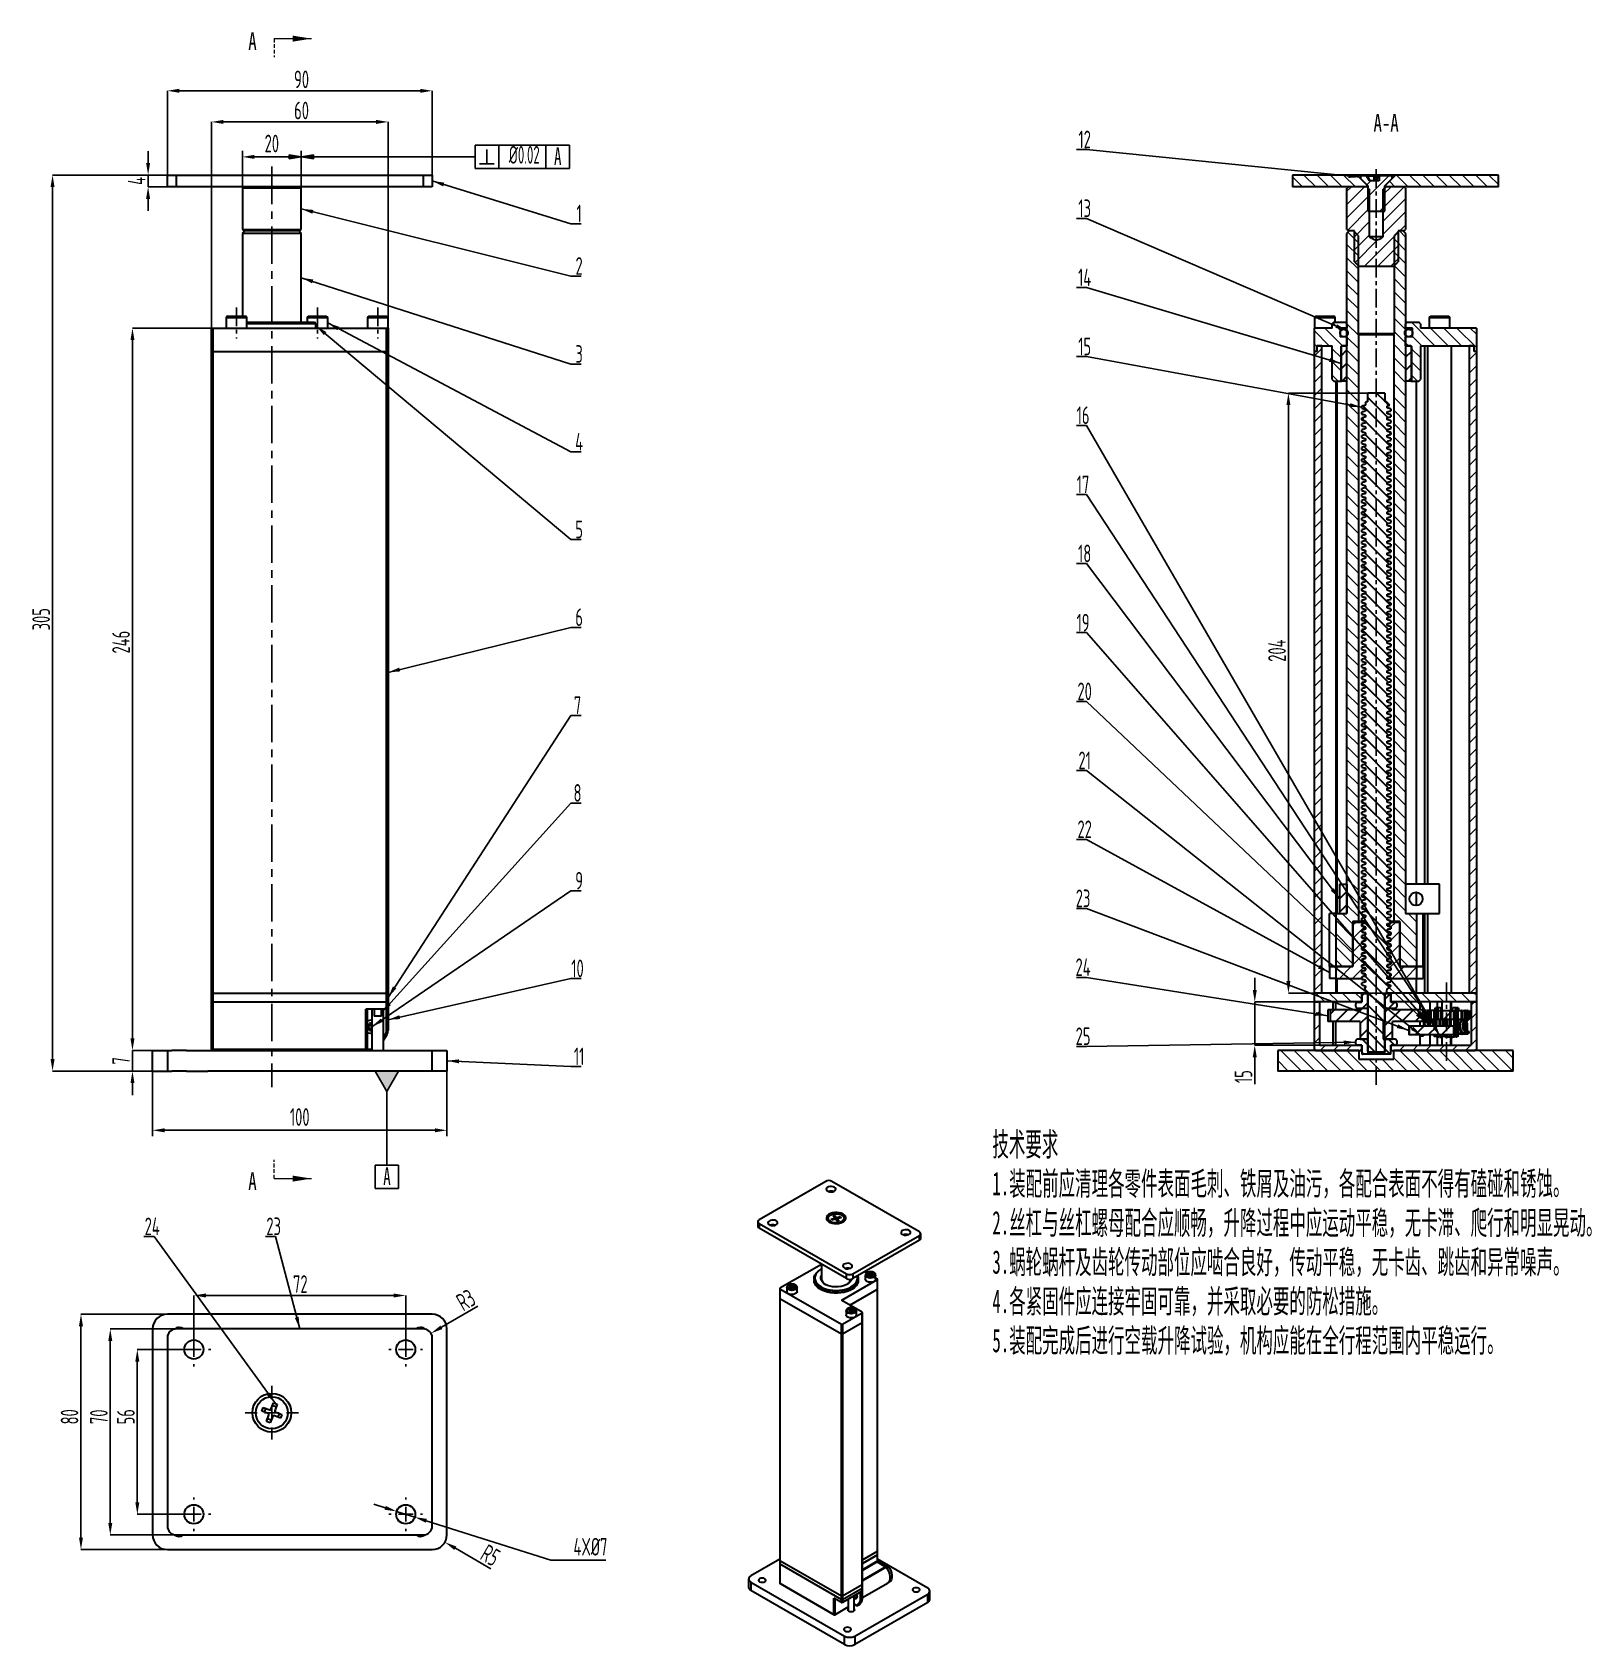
# Model space of a CAD drawing. Header units: millimetres. Extents: x 0 to 2406, y -938 to 757.
# Drawn here: x 1664 to 2193, y -938 to -389 of the extents above; entities that cross this region are included whole.
import ezdxf

# ---------------------------------------------------------------- set-up
doc = ezdxf.new("R2010")
doc.units = ezdxf.units.MM
doc.header["$PDSIZE"] = -1
for name, pattern in [('CENTER', [10.16, 6.35, -1.27, 1.27, -1.27]), ('CENTERX2', [20.32, 12.7, -2.54, 2.54, -2.54]), ('HIDDEN', [1.905, 1.27, -0.635])]:
    doc.linetypes.add(name, pattern=pattern)
doc.layers.add('10', color=7, linetype='Continuous')
doc.styles.add('SLDTEXTSTYLE0', font='TXT', dxfattribs={"width": 0.7, "bigfont": 'bigfont'})
doc.styles.add('SLDTEXTSTYLE2', font='TXT', dxfattribs={"width": 0.7})
doc.styles.add('SLDTEXTSTYLE3', font='TXT', dxfattribs={"width": 0.616667})
doc.dimstyles.new('ISO-25', dxfattribs={"dimtxt": 2.5, "dimasz": 2.5, "dimexe": 1.25, "dimexo": 0.625, "dimtad": 1, "dimtxsty": 'Standard', "dimcen": 2.5, "dimadec": 0, "dimazin": 0, "dimtfac": 1, "dimtmove": 0, "dimatfit": 3, "dimfxl": 1, "dimarcsym": 0})
doc.dimstyles.new('SLDDIMSTYLE0', dxfattribs={"dimtxt": 3.5, "dimasz": 4.08, "dimexe": 0, "dimexo": 0.0625, "dimgap": 0.875, "dimtad": 2, "dimrnd": 1e-09, "dimzin": 12, "dimdsep": 46, "dimtxsty": 'SLDTEXTSTYLE2', "dimsah": 1, "dimcen": 0.09, "dimadec": 0, "dimazin": 3, "dimtfac": 1, "dimtmove": 0, "dimatfit": 0, "dimfxl": 1, "dimfrac": 2, "dimtolj": 1, "dimtzin": 12, "dimarcsym": 0})
doc.dimstyles.new('SLDDIMSTYLE1', dxfattribs={"dimtxt": 3.5, "dimasz": 4.08, "dimexe": 0, "dimexo": 0.0625, "dimgap": 0.875, "dimtad": 2, "dimrnd": 1e-09, "dimzin": 4, "dimdsep": 46, "dimtxsty": 'SLDTEXTSTYLE2', "dimsah": 1, "dimcen": 0.09, "dimadec": 0, "dimazin": 1, "dimtfac": 1, "dimtofl": 0, "dimtmove": 0, "dimatfit": 3, "dimfxl": 1, "dimfrac": 2, "dimtolj": 1, "dimtzin": 12, "dimarcsym": 0})
doc.dimstyles.new('SLDDIMSTYLE2', dxfattribs={"dimtxt": 3.5, "dimasz": 4.08, "dimexe": 0, "dimexo": 0.0625, "dimgap": 0.875, "dimtad": 2, "dimrnd": 1e-09, "dimzin": 12, "dimdsep": 46, "dimtxsty": 'SLDTEXTSTYLE2', "dimsah": 1, "dimcen": 0.09, "dimadec": 0, "dimazin": 3, "dimtfac": 1, "dimtofl": 0, "dimtmove": 0, "dimatfit": 3, "dimfxl": 1, "dimfrac": 2, "dimtolj": 1, "dimtzin": 12, "dimarcsym": 0})
doc.dimstyles.new('SLDDIMSTYLE4', dxfattribs={"dimtxt": 0.18, "dimasz": 4.08, "dimexe": 0, "dimexo": 0.0625, "dimgap": 0, "dimtad": 0, "dimtih": 1, "dimtoh": 1, "dimdec": 0, "dimrnd": 1e-09, "dimzin": 0, "dimdsep": 46, "dimtxsty": 'Standard', "dimsah": 1, "dimcen": 0.09, "dimadec": 0, "dimazin": 0, "dimtfac": 4.08, "dimtdec": 0, "dimtofl": 0, "dimtmove": 0, "dimatfit": 3, "dimfxl": 1, "dimfrac": 2, "dimtolj": 1, "dimtzin": 0, "dimarcsym": 0})
doc.dimstyles.new('SLDDIMSTYLE5', dxfattribs={"dimtxt": 3.5, "dimasz": 4.08, "dimexe": 0, "dimexo": 0.0625, "dimgap": 0.875, "dimtad": 2, "dimrnd": 1e-09, "dimzin": 12, "dimdsep": 46, "dimtxsty": 'SLDTEXTSTYLE2', "dimsah": 1, "dimcen": 0, "dimadec": 0, "dimazin": 3, "dimtfac": 1, "dimtofl": 0, "dimtmove": 0, "dimatfit": 3, "dimfxl": 1, "dimfrac": 2, "dimtolj": 1, "dimtzin": 12, "dimarcsym": 0})
doc.dimstyles.new('SLDDIMSTYLE8', dxfattribs={"dimtxt": 3.5, "dimasz": 4.08, "dimexe": 0, "dimexo": 0.0625, "dimgap": 0.875, "dimtad": 2, "dimrnd": 1e-09, "dimzin": 4, "dimdsep": 46, "dimtxsty": 'SLDTEXTSTYLE2', "dimsah": 1, "dimcen": 0.09, "dimadec": 0, "dimazin": 1, "dimtfac": 1, "dimtmove": 0, "dimatfit": 0, "dimfxl": 1, "dimfrac": 2, "dimtolj": 1, "dimtzin": 12, "dimarcsym": 0})
pattern_1 = [(45, (1688.1174, -964.403), (-2.245064, 2.245064), [])]
pattern_2 = [(135, (1688.1174, -964.403), (-2.245064, -2.245064), [])]

msp = doc.modelspace()

# ---------------------------------------------------------------- texts
at = {"color": 7, "linetype": 'Continuous', "char_height": 6, "attachment_point": 1}
for s, insert, style in [('A', (1736.9292697, -389.4323924), 'SLDTEXTSTYLE2'), ('\\A1;{\\Fgbenor|c0;\\W0.7;\\C256;%%C\\A0;\\Fgbenor|c134;\\W0.61667;\\C7;0.02}', (1825.4548314, -428.0840989), 'SLDTEXTSTYLE3'), ('A', (1840.8319411, -428.5383643), 'SLDTEXTSTYLE3'), ('A', (1736.9292697, -776.8384744), 'SLDTEXTSTYLE2'), ('A', (1782.7970376, -775.1774158), 'SLDTEXTSTYLE3')]:
    msp.add_mtext(s, dxfattribs=dict(at, insert=insert, style=style))
at = {"layer": '10', "insert": (2123.5578461, -417.2045185), "char_height": 6, "attachment_point": 2, "style": 'SLDTEXTSTYLE2'}
msp.add_mtext('A-A', dxfattribs=at)

# ---------------------------------------------------------------- blocks, each defined once
blk = doc.blocks.new('SW_NOTE_0')
at = {"layer": '10', "color": 0, "insert": (0, -29.71), "char_height": 8, "width": 212.004, "attachment_point": 1, "style": 'SLDTEXTSTYLE0'}
blk.add_mtext('{\\fHYSWLongFangSong|b0|i0|c134|p2;技术要求\\P1.装配前应清理各零件表面毛刺、铁屑及油污，各配合表面不得有磕碰和锈蚀。\\P2.丝杠与丝杠螺母配合应顺畅，升降过程中应运动平稳，无卡滞、爬行和明显晃动。\\P3.蜗轮蜗杆及齿轮传动部位应啮合良好，传动平稳，无卡齿、跳齿和异常噪声。\\P4.各紧固件应连接牢固可靠，并采取必要的防松措施。\\P5.装配完成后进行空载升降试验，机构应能在全行程范围内平稳运行。}', dxfattribs=at)
blk = doc.blocks.new('*D64')
at = {"layer": '10', "color": 0, "lineweight": -2, "transparency": 16777216}
for p, q in [((1702.89, -433.88), (1702.89, -429.8)), ((1709.37, -437.96), (1702.89, -437.96)), ((1702.89, -441.96), (1702.89, -437.96)), ((1709.37, -441.96), (1702.89, -441.96)), ((1702.89, -446.04), (1702.89, -450.12))]:
    blk.add_line(p, q, dxfattribs=at)
at = {"layer": '10', "color": 0, "transparency": 16777216}
for points in [[(1702.21, -433.88), (1703.57, -433.88), (1702.89, -437.96)], [(1702.21, -446.04), (1703.57, -446.04), (1702.89, -441.96)]]:
    blk.add_solid(points, dxfattribs=at)
at = {"layer": 'Defpoints', "color": 0, "transparency": 16777216}
for p in [(1702.89, -437.96), (1709.43, -437.96), (1709.43, -441.96)]:
    blk.add_point(p, dxfattribs=at)
at = {"layer": '10', "color": 0, "transparency": 16777216, "insert": (1696.02, -439.96), "char_height": 3.5, "width": 1.0208, "attachment_point": 2, "rotation": 90, "style": 'SLDTEXTSTYLE2'}
blk.add_mtext('\\A1;{\\Fgbenor|c134;\\H1.71429x;4}', dxfattribs=at)
blk = doc.blocks.new('*D65')
at = {"layer": '10', "color": 0, "lineweight": -2, "transparency": 16777216}
for p, q in [((1697.58, -731.38), (1697.58, -727.3)), ((1704.37, -735.46), (1697.58, -735.46)), ((1697.58, -742.46), (1697.58, -735.46)), ((1704.37, -742.46), (1697.58, -742.46)), ((1697.58, -746.54), (1697.58, -750.62))]:
    blk.add_line(p, q, dxfattribs=at)
at = {"layer": '10', "color": 0, "transparency": 16777216}
for points in [[(1696.9, -731.38), (1698.26, -731.38), (1697.58, -735.46)], [(1696.9, -746.54), (1698.26, -746.54), (1697.58, -742.46)]]:
    blk.add_solid(points, dxfattribs=at)
at = {"layer": 'Defpoints', "color": 0, "transparency": 16777216}
for p in [(1697.58, -735.46), (1704.43, -735.46), (1704.43, -742.46)]:
    blk.add_point(p, dxfattribs=at)
at = {"layer": '10', "color": 0, "transparency": 16777216, "insert": (1690.7, -738.96), "char_height": 3.5, "attachment_point": 2, "rotation": 90, "style": 'SLDTEXTSTYLE2'}
blk.add_mtext('\\A1;{\\Fgbenor|c134;\\H1.71429x;7}', dxfattribs=at)
blk = doc.blocks.new('*D66')
at = {"layer": '10', "color": 0, "lineweight": -2, "transparency": 16777216}
for p, q in [((1712.37, -437.96), (1670.43, -437.96)), ((1670.43, -442.04), (1670.43, -738.38)), ((1709.37, -742.46), (1670.43, -742.46))]:
    blk.add_line(p, q, dxfattribs=at)
at = {"layer": '10', "color": 0, "transparency": 16777216}
for points in [[(1669.75, -442.04), (1671.11, -442.04), (1670.43, -437.96)], [(1669.75, -738.38), (1671.11, -738.38), (1670.43, -742.46)]]:
    blk.add_solid(points, dxfattribs=at)
at = {"layer": 'Defpoints', "color": 0, "transparency": 16777216}
for p in [(1712.43, -437.96), (1670.43, -742.46), (1709.43, -742.46)]:
    blk.add_point(p, dxfattribs=at)
at = {"layer": '10', "color": 0, "transparency": 16777216, "insert": (1663.55, -588.91), "char_height": 3.5, "attachment_point": 2, "rotation": 90, "style": 'SLDTEXTSTYLE2'}
blk.add_mtext('\\A1;{\\Fgbenor|c134;\\H1.71429x;305}', dxfattribs=at)
blk = doc.blocks.new('*D67')
at = {"layer": '10', "color": 0, "lineweight": -2, "transparency": 16777216}
for p, q in [((1709.43, -437.9), (1709.43, -409.32)), ((1713.51, -409.32), (1795.35, -409.32)), ((1799.43, -437.9), (1799.43, -409.32))]:
    blk.add_line(p, q, dxfattribs=at)
at = {"layer": '10', "color": 0, "transparency": 16777216}
for points in [[(1713.51, -408.64), (1713.51, -410), (1709.43, -409.32)], [(1795.35, -408.64), (1795.35, -410), (1799.43, -409.32)]]:
    blk.add_solid(points, dxfattribs=at)
at = {"layer": 'Defpoints', "color": 0, "transparency": 16777216}
for p in [(1799.43, -409.32), (1709.43, -437.96), (1799.43, -437.96)]:
    blk.add_point(p, dxfattribs=at)
at = {"layer": '10', "color": 0, "transparency": 16777216, "insert": (1755.03, -402.44), "char_height": 3.5, "attachment_point": 2, "style": 'SLDTEXTSTYLE2'}
blk.add_mtext('\\A1;{\\Fgbenor|c134;\\H1.71429x;90}', dxfattribs=at)
blk = doc.blocks.new('*D68')
at = {"layer": '10', "color": 0, "lineweight": -2, "transparency": 16777216}
for p, q in [((1724.87, -489.96), (1697.58, -489.96)), ((1697.58, -494.04), (1697.58, -731.38)), ((1704.37, -735.46), (1697.58, -735.46))]:
    blk.add_line(p, q, dxfattribs=at)
at = {"layer": '10', "color": 0, "transparency": 16777216}
for points in [[(1696.9, -494.04), (1698.26, -494.04), (1697.58, -489.96)], [(1696.9, -731.38), (1698.26, -731.38), (1697.58, -735.46)]]:
    blk.add_solid(points, dxfattribs=at)
at = {"layer": 'Defpoints', "color": 0, "transparency": 16777216}
for p in [(1724.93, -489.96), (1697.58, -735.46), (1704.43, -735.46)]:
    blk.add_point(p, dxfattribs=at)
at = {"layer": '10', "color": 0, "transparency": 16777216, "insert": (1690.7, -596.69), "char_height": 3.5, "width": 11.8767, "attachment_point": 2, "rotation": 90, "style": 'SLDTEXTSTYLE2'}
blk.add_mtext('\\A1;{\\Fgbenor|c134;\\H1.71429x;246}', dxfattribs=at)
blk = doc.blocks.new('*D69')
at = {"layer": '10', "color": 0, "lineweight": -2, "transparency": 16777216}
for p, q in [((1724.43, -489.9), (1724.43, -419.9)), ((1728.51, -419.9), (1780.35, -419.9)), ((1784.43, -486.4), (1784.43, -419.9))]:
    blk.add_line(p, q, dxfattribs=at)
at = {"layer": '10', "color": 0, "transparency": 16777216}
for points in [[(1728.51, -419.22), (1728.51, -420.58), (1724.43, -419.9)], [(1780.35, -419.22), (1780.35, -420.58), (1784.43, -419.9)]]:
    blk.add_solid(points, dxfattribs=at)
at = {"layer": 'Defpoints', "color": 0, "transparency": 16777216}
for p in [(1784.43, -419.9), (1784.43, -486.46), (1724.43, -489.96)]:
    blk.add_point(p, dxfattribs=at)
at = {"layer": '10', "color": 0, "transparency": 16777216, "insert": (1755.03, -413.02), "char_height": 3.5, "width": 2.3696, "attachment_point": 2, "style": 'SLDTEXTSTYLE2'}
blk.add_mtext('\\A1;{\\Fgbenor|c134;\\H1.71429x;60}', dxfattribs=at)
blk = doc.blocks.new('SW_NOTE_0_1')
at = {"layer": '10', "color": 0}
for p, q in [((0, 0), (3.46, 0)), ((3.46, 0), (0, 0)), ((0, 0), (3.46, 0)), ((3.46, 0), (0, 0)), ((0, 0), (3.46, 0)), ((3.46, 0), (0, 0))]:
    blk.add_line(p, q, dxfattribs=at)
at = {"layer": '10', "color": 0, "insert": (2.82, 6.45), "char_height": 6, "attachment_point": 2, "style": 'SLDTEXTSTYLE2'}
blk.add_mtext('{\\Fgbenor|c134;2}', dxfattribs=at)
blk = doc.blocks.new('SW_NOTE_0_2')
at = {"layer": '10', "color": 0}
for p, q in [((0, 0), (3.46, 0)), ((3.46, 0), (0, 0)), ((0, 0), (3.46, 0)), ((3.46, 0), (0, 0)), ((0, 0), (3.46, 0)), ((3.46, 0), (0, 0))]:
    blk.add_line(p, q, dxfattribs=at)
at = {"layer": '10', "color": 0, "insert": (2.82, 6.45), "char_height": 6, "attachment_point": 2, "style": 'SLDTEXTSTYLE2'}
blk.add_mtext('{\\Fgbenor|c134;1}', dxfattribs=at)
blk = doc.blocks.new('SW_NOTE_0_3')
at = {"layer": '10', "color": 0}
for p, q in [((0, 0), (3.46, 0)), ((3.46, 0), (0, 0)), ((0, 0), (3.46, 0)), ((3.46, 0), (0, 0)), ((0, 0), (3.46, 0)), ((3.46, 0), (0, 0))]:
    blk.add_line(p, q, dxfattribs=at)
at = {"layer": '10', "color": 0, "insert": (2.82, 6.45), "char_height": 6, "attachment_point": 2, "style": 'SLDTEXTSTYLE2'}
blk.add_mtext('{\\Fgbenor|c134;3}', dxfattribs=at)
blk = doc.blocks.new('SW_NOTE_0_4')
at = {"layer": '10', "color": 0}
for p, q in [((0, 0), (3.46, 0)), ((3.46, 0), (0, 0)), ((0, 0), (3.46, 0)), ((3.46, 0), (0, 0)), ((0, 0), (3.46, 0)), ((3.46, 0), (0, 0))]:
    blk.add_line(p, q, dxfattribs=at)
at = {"layer": '10', "color": 0, "insert": (2.82, 6.45), "char_height": 6, "attachment_point": 2, "style": 'SLDTEXTSTYLE2'}
blk.add_mtext('{\\Fgbenor|c134;4}', dxfattribs=at)
blk = doc.blocks.new('SW_NOTE_0_5')
at = {"layer": '10', "color": 0}
for p, q in [((0, 0), (3.46, 0)), ((3.46, 0), (0, 0)), ((0, 0), (3.46, 0)), ((3.46, 0), (0, 0)), ((0, 0), (3.46, 0)), ((3.46, 0), (0, 0))]:
    blk.add_line(p, q, dxfattribs=at)
at = {"layer": '10', "color": 0, "insert": (2.82, 6.45), "char_height": 6, "attachment_point": 2, "style": 'SLDTEXTSTYLE2'}
blk.add_mtext('{\\Fgbenor|c134;5}', dxfattribs=at)
blk = doc.blocks.new('SW_NOTE_0_6')
at = {"layer": '10', "color": 0}
for p, q in [((0, 0), (3.46, 0)), ((3.46, 0), (0, 0)), ((0, 0), (3.46, 0)), ((3.46, 0), (0, 0)), ((0, 0), (3.46, 0)), ((3.46, 0), (0, 0))]:
    blk.add_line(p, q, dxfattribs=at)
at = {"layer": '10', "color": 0, "insert": (2.82, 6.45), "char_height": 6, "attachment_point": 2, "style": 'SLDTEXTSTYLE2'}
blk.add_mtext('{\\Fgbenor|c134;6}', dxfattribs=at)
blk = doc.blocks.new('SW_NOTE_0_7')
at = {"layer": '10', "color": 0}
for p, q in [((0, 0), (3.46, 0)), ((3.46, 0), (0, 0)), ((0, 0), (3.46, 0)), ((3.46, 0), (0, 0)), ((0, 0), (3.46, 0)), ((3.46, 0), (0, 0))]:
    blk.add_line(p, q, dxfattribs=at)
at = {"layer": '10', "color": 0, "insert": (2.82, 6.45), "char_height": 6, "attachment_point": 2, "style": 'SLDTEXTSTYLE2'}
blk.add_mtext('{\\Fgbenor|c134;9}', dxfattribs=at)
blk = doc.blocks.new('SW_NOTE_0_8')
at = {"layer": '10', "color": 0}
for p, q in [((0, 0), (3.46, 0)), ((3.46, 0), (0, 0)), ((0, 0), (3.46, 0)), ((3.46, 0), (0, 0)), ((0, 0), (3.46, 0)), ((3.46, 0), (0, 0))]:
    blk.add_line(p, q, dxfattribs=at)
at = {"layer": '10', "color": 0, "insert": (2.28, 6.45), "char_height": 6, "attachment_point": 2, "style": 'SLDTEXTSTYLE2'}
blk.add_mtext('{\\Fgbenor|c134;8}', dxfattribs=at)
blk = doc.blocks.new('SW_NOTE_0_9')
at = {"layer": '10', "color": 0}
for p, q in [((0, 0), (3.46, 0)), ((3.46, 0), (0, 0)), ((0, 0), (3.46, 0)), ((3.46, 0), (0, 0)), ((0, 0), (3.46, 0)), ((3.46, 0), (0, 0))]:
    blk.add_line(p, q, dxfattribs=at)
at = {"layer": '10', "color": 0, "insert": (2.28, 6.45), "char_height": 6, "attachment_point": 2, "style": 'SLDTEXTSTYLE2'}
blk.add_mtext('{\\Fgbenor|c134;7}', dxfattribs=at)
blk = doc.blocks.new('SW_NOTE_0_10')
at = {"layer": '10', "color": 0}
for p, q in [((0, 0), (3.46, 0)), ((3.46, 0), (0, 0)), ((0, 0), (3.46, 0)), ((3.46, 0), (0, 0)), ((0, 0), (3.46, 0)), ((3.46, 0), (0, 0))]:
    blk.add_line(p, q, dxfattribs=at)
at = {"layer": '10', "color": 0, "insert": (2.27, 6.45), "char_height": 6, "width": 0.7, "attachment_point": 2, "style": 'SLDTEXTSTYLE2'}
blk.add_mtext('{\\Fgbenor|c134;10}', dxfattribs=at)
blk = doc.blocks.new('SW_NOTE_0_11')
at = {"layer": '10', "color": 0}
for p, q in [((0, 0), (3.46, 0)), ((3.46, 0), (0, 0)), ((0, 0), (3.46, 0)), ((3.46, 0), (0, 0)), ((0, 0), (3.46, 0)), ((3.46, 0), (0, 0))]:
    blk.add_line(p, q, dxfattribs=at)
at = {"layer": '10', "color": 0, "insert": (2.82, 6.45), "char_height": 6, "attachment_point": 2, "style": 'SLDTEXTSTYLE2'}
blk.add_mtext('{\\Fgbenor|c134;11}', dxfattribs=at)
blk = doc.blocks.new('*D71')
at = {"layer": '10', "color": 0, "lineweight": -2, "transparency": 16777216}
for p, q in [((1709.37, -825.09), (1680.08, -825.09)), ((1680.08, -829.17), (1680.08, -901.01)), ((1709.37, -905.09), (1680.08, -905.09))]:
    blk.add_line(p, q, dxfattribs=at)
at = {"layer": '10', "color": 0, "transparency": 16777216}
for points in [[(1679.4, -829.17), (1680.76, -829.17), (1680.08, -825.09)], [(1679.4, -901.01), (1680.76, -901.01), (1680.08, -905.09)]]:
    blk.add_solid(points, dxfattribs=at)
at = {"layer": 'Defpoints', "color": 0, "transparency": 16777216}
for p in [(1709.43, -825.09), (1680.08, -905.09), (1709.43, -905.09)]:
    blk.add_point(p, dxfattribs=at)
at = {"layer": '10', "color": 0, "transparency": 16777216, "insert": (1673.2, -859.96), "char_height": 3.5, "width": 3.71, "attachment_point": 2, "rotation": 90, "style": 'SLDTEXTSTYLE2'}
blk.add_mtext('\\A1;{\\Fgbenor|c134;\\H1.71429x;80}', dxfattribs=at)
blk = doc.blocks.new('*D72')
at = {"layer": '10', "color": 0, "lineweight": -2, "transparency": 16777216}
for p, q in [((1712.37, -830.09), (1690.04, -830.09)), ((1690.04, -834.17), (1690.04, -896.01)), ((1712.37, -900.09), (1690.04, -900.09))]:
    blk.add_line(p, q, dxfattribs=at)
at = {"layer": '10', "color": 0, "transparency": 16777216}
for points in [[(1689.36, -834.17), (1690.72, -834.17), (1690.04, -830.09)], [(1689.36, -896.01), (1690.72, -896.01), (1690.04, -900.09)]]:
    blk.add_solid(points, dxfattribs=at)
at = {"layer": 'Defpoints', "color": 0, "transparency": 16777216}
for p in [(1712.43, -830.09), (1690.04, -900.09), (1712.43, -900.09)]:
    blk.add_point(p, dxfattribs=at)
at = {"layer": '10', "color": 0, "transparency": 16777216, "insert": (1683.17, -859.96), "char_height": 3.5, "width": 3.71, "attachment_point": 2, "rotation": 90, "style": 'SLDTEXTSTYLE2'}
blk.add_mtext('\\A1;{\\Fgbenor|c134;\\H1.71429x;70}', dxfattribs=at)
blk = doc.blocks.new('*D73')
at = {"layer": '10', "color": 0, "lineweight": -2, "transparency": 16777216}
blk.add_line((1819.39, -911.61), (1807.29, -904.63), dxfattribs=at)
at = {"layer": '10', "color": 0, "transparency": 16777216}
blk.add_solid([(1807.63, -904.04), (1806.95, -905.21), (1803.76, -902.59)], dxfattribs=at)
at = {"layer": 'Defpoints', "color": 0, "transparency": 16777216}
for p in [(1799.43, -900.09), (1803.76, -902.59)]:
    blk.add_point(p, dxfattribs=at)
at = {"layer": '10', "color": 0, "transparency": 16777216, "insert": (1818.3, -903.04), "char_height": 3.5, "attachment_point": 1, "rotation": 330, "style": 'SLDTEXTSTYLE0'}
blk.add_mtext('\\A1;{\\Fgbenor|c134;\\H1.71429x;R5}', dxfattribs=at)
blk = doc.blocks.new('*D74')
at = {"layer": '10', "color": 0, "lineweight": -2, "transparency": 16777216}
blk.add_line((1814.97, -822.38), (1802.56, -829.55), dxfattribs=at)
at = {"layer": '10', "color": 0, "transparency": 16777216}
blk.add_solid([(1802.22, -828.96), (1802.9, -830.13), (1799.03, -831.59)], dxfattribs=at)
at = {"layer": 'Defpoints', "color": 0, "transparency": 16777216}
for p in [(1796.43, -833.09), (1799.03, -831.59)]:
    blk.add_point(p, dxfattribs=at)
at = {"layer": '10', "color": 0, "transparency": 16777216, "insert": (1807.01, -819.04), "char_height": 3.5, "width": 4.3372, "attachment_point": 1, "rotation": 30, "style": 'SLDTEXTSTYLE2'}
blk.add_mtext('\\A1;{\\Fgbenor|c134;\\H1.71429x;R3}', dxfattribs=at)
blk = doc.blocks.new('*D75')
at = {"layer": '10', "color": 0, "lineweight": -2, "transparency": 16777216}
for p, q in [((1718.43, -837.02), (1718.43, -818.73)), ((1722.51, -818.73), (1786.35, -818.73)), ((1790.43, -837.02), (1790.43, -818.73))]:
    blk.add_line(p, q, dxfattribs=at)
at = {"layer": '10', "color": 0, "transparency": 16777216}
for points in [[(1722.51, -818.05), (1722.51, -819.41), (1718.43, -818.73)], [(1786.35, -818.05), (1786.35, -819.41), (1790.43, -818.73)]]:
    blk.add_solid(points, dxfattribs=at)
at = {"layer": 'Defpoints', "color": 0, "transparency": 16777216}
for p in [(1790.43, -818.73), (1718.43, -837.09), (1790.43, -837.09)]:
    blk.add_point(p, dxfattribs=at)
at = {"layer": '10', "color": 0, "transparency": 16777216, "insert": (1754.61, -811.85), "char_height": 3.5, "attachment_point": 2, "style": 'SLDTEXTSTYLE2'}
blk.add_mtext('\\A1;{\\Fgbenor|c134;\\H1.71429x;72}', dxfattribs=at)
blk = doc.blocks.new('*D76')
at = {"layer": '10', "color": 0, "lineweight": -2, "transparency": 16777216}
for p, q in [((1718.37, -837.09), (1699.23, -837.09)), ((1699.23, -841.17), (1699.23, -889.01)), ((1718.37, -893.09), (1699.23, -893.09))]:
    blk.add_line(p, q, dxfattribs=at)
at = {"layer": '10', "color": 0, "transparency": 16777216}
for points in [[(1698.55, -841.17), (1699.91, -841.17), (1699.23, -837.09)], [(1698.55, -889.01), (1699.91, -889.01), (1699.23, -893.09)]]:
    blk.add_solid(points, dxfattribs=at)
at = {"layer": 'Defpoints', "color": 0, "transparency": 16777216}
for p in [(1718.43, -837.09), (1699.23, -893.09), (1718.43, -893.09)]:
    blk.add_point(p, dxfattribs=at)
at = {"layer": '10', "color": 0, "transparency": 16777216, "insert": (1692.36, -859.96), "char_height": 3.5, "width": 4.1183, "attachment_point": 2, "rotation": 90, "style": 'SLDTEXTSTYLE2'}
blk.add_mtext('\\A1;{\\Fgbenor|c134;\\H1.71429x;56}', dxfattribs=at)
blk = doc.blocks.new('SW_NOTE_0_12')
at = {"layer": '10', "color": 0}
for p, q in [((-3.46, 0), (0, 0)), ((0, 0), (-3.46, 0)), ((-3.46, 0), (0, 0)), ((0, 0), (-3.46, 0)), ((-3.46, 0), (0, 0)), ((0, 0), (-3.46, 0))]:
    blk.add_line(p, q, dxfattribs=at)
at = {"layer": '10', "color": 0, "insert": (-0.64, 6.45), "char_height": 6, "attachment_point": 2, "style": 'SLDTEXTSTYLE2'}
blk.add_mtext('{\\Fgbenor|c0;24}', dxfattribs=at)
blk = doc.blocks.new('SW_NOTE_0_13')
at = {"layer": '10', "color": 0}
for p, q in [((-3.46, 0), (0, 0)), ((0, 0), (-3.46, 0)), ((-3.46, 0), (0, 0)), ((0, 0), (-3.46, 0)), ((-3.46, 0), (0, 0)), ((0, 0), (-3.46, 0))]:
    blk.add_line(p, q, dxfattribs=at)
at = {"layer": '10', "color": 0, "insert": (-0.64, 6.45), "char_height": 6, "attachment_point": 2, "style": 'SLDTEXTSTYLE2'}
blk.add_mtext('{\\Fgbenor|c0;23}', dxfattribs=at)
blk = doc.blocks.new('SW_CENTERMARKSYMBOL_0')
at = {"layer": '10', "color": 0}
for p, q in [((0, 5), (0, 5.75)), ((-5, 0), (-5.75, 0)), ((0, 0), (-2.5, 0)), ((0, 0), (0, 2.5)), ((0, 0), (0, -2.5)), ((0, 0), (2.5, 0)), ((5, 0), (5.75, 0)), ((0, -5), (0, -5.75))]:
    blk.add_line(p, q, dxfattribs=at)
blk = doc.blocks.new('SW_CENTERMARKSYMBOL_1')
at = {"layer": '10', "color": 0}
for p, q in [((0, 5), (0, 5.75)), ((-5, 0), (-5.75, 0)), ((0, 0), (-2.5, 0)), ((0, 0), (0, 2.5)), ((0, 0), (0, -2.5)), ((0, 0), (2.5, 0)), ((5, 0), (5.75, 0)), ((0, -5), (0, -5.75))]:
    blk.add_line(p, q, dxfattribs=at)
blk = doc.blocks.new('SW_CENTERMARKSYMBOL_2')
at = {"layer": '10', "color": 0}
for p, q in [((0, 5), (0, 5.75)), ((-5, 0), (-5.75, 0)), ((0, 0), (-2.5, 0)), ((0, 0), (0, 2.5)), ((0, 0), (0, -2.5)), ((0, 0), (2.5, 0)), ((5, 0), (5.75, 0)), ((0, -5), (0, -5.75))]:
    blk.add_line(p, q, dxfattribs=at)
blk = doc.blocks.new('SW_CENTERMARKSYMBOL_3')
at = {"layer": '10', "color": 0}
for p, q in [((0, 5), (0, 5.75)), ((-5, 0), (-5.75, 0)), ((0, 0), (-2.5, 0)), ((0, 0), (0, 2.5)), ((0, 0), (0, -2.5)), ((0, 0), (2.5, 0)), ((5, 0), (5.75, 0)), ((0, -5), (0, -5.75))]:
    blk.add_line(p, q, dxfattribs=at)
blk = doc.blocks.new('SW_CENTERMARKSYMBOL_4')
at = {"layer": '10', "color": 0}
for p, q in [((0, 5), (0, 9.1)), ((-5, 0), (-9.1, 0)), ((0, 0), (-2.5, 0)), ((0, 0), (0, 2.5)), ((0, 0), (0, -2.5)), ((0, 0), (2.5, 0)), ((5, 0), (9.1, 0)), ((0, -5), (0, -9.1))]:
    blk.add_line(p, q, dxfattribs=at)
blk = doc.blocks.new('*D77')
at = {"layer": '10', "color": 0, "lineweight": -2, "transparency": 16777216}
for p, q in [((2078.93, -714.88), (2078.93, -710.8)), ((2099.16, -718.96), (2078.93, -718.96)), ((2078.93, -718.96), (2078.93, -733.66)), ((2100.96, -733.66), (2078.93, -733.66)), ((2078.93, -737.74), (2078.93, -746.87))]:
    blk.add_line(p, q, dxfattribs=at)
at = {"layer": '10', "color": 0, "transparency": 16777216}
for points in [[(2078.25, -714.88), (2079.61, -714.88), (2078.93, -718.96)], [(2078.25, -737.74), (2079.61, -737.74), (2078.93, -733.66)]]:
    blk.add_solid(points, dxfattribs=at)
at = {"layer": 'Defpoints', "color": 0, "transparency": 16777216}
for p in [(2078.93, -718.96), (2099.23, -718.96), (2101.03, -733.66)]:
    blk.add_point(p, dxfattribs=at)
at = {"layer": '10', "color": 0, "lineweight": 25, "transparency": 16777216, "insert": (2072.05, -744.35), "char_height": 3.5, "attachment_point": 2, "rotation": 90, "style": 'SLDTEXTSTYLE2'}
blk.add_mtext('\\A1;{\\Fgbenor|c134;\\H1.71429x;15}', dxfattribs=at)
blk = doc.blocks.new('*D78')
at = {"layer": '10', "color": 0, "lineweight": -2, "transparency": 16777216}
for p, q in [((2123.07, -512.06), (2090.36, -512.06)), ((2090.36, -711.88), (2090.36, -516.14)), ((2125.11, -715.96), (2090.36, -715.96))]:
    blk.add_line(p, q, dxfattribs=at)
at = {"layer": '10', "color": 0, "transparency": 16777216}
for points in [[(2089.68, -516.14), (2091.04, -516.14), (2090.36, -512.06)], [(2089.68, -711.88), (2091.04, -711.88), (2090.36, -715.96)]]:
    blk.add_solid(points, dxfattribs=at)
at = {"layer": 'Defpoints', "color": 0, "transparency": 16777216}
for p in [(2090.36, -512.06), (2123.13, -512.06), (2125.17, -715.96)]:
    blk.add_point(p, dxfattribs=at)
at = {"layer": '10', "color": 0, "lineweight": 25, "transparency": 16777216, "insert": (2083.49, -599.58), "char_height": 3.5, "attachment_point": 2, "rotation": 90, "style": 'SLDTEXTSTYLE2'}
blk.add_mtext('\\A1;{\\Fgbenor|c134;\\H1.71429x;204}', dxfattribs=at)
blk = doc.blocks.new('SW_NOTE_0_14')
at = {"layer": '10', "color": 0}
for p, q in [((-3.46, 0), (0, 0)), ((0, 0), (-3.46, 0)), ((-3.46, 0), (0, 0)), ((0, 0), (-3.46, 0)), ((-3.46, 0), (0, 0)), ((0, 0), (-3.46, 0))]:
    blk.add_line(p, q, dxfattribs=at)
at = {"layer": '10', "color": 0, "insert": (-0.64, 6.45), "char_height": 6, "attachment_point": 2, "style": 'SLDTEXTSTYLE2'}
blk.add_mtext('{\\Fgbenor|c134;12}', dxfattribs=at)
blk = doc.blocks.new('SW_NOTE_0_15')
at = {"layer": '10', "color": 0}
for p, q in [((-3.46, 0), (0, 0)), ((0, 0), (-3.46, 0)), ((-3.46, 0), (0, 0)), ((0, 0), (-3.46, 0)), ((-3.46, 0), (0, 0)), ((0, 0), (-3.46, 0))]:
    blk.add_line(p, q, dxfattribs=at)
at = {"layer": '10', "color": 0, "insert": (-0.64, 6.45), "char_height": 6, "attachment_point": 2, "style": 'SLDTEXTSTYLE2'}
blk.add_mtext('{\\Fgbenor|c134;13}', dxfattribs=at)
blk = doc.blocks.new('SW_NOTE_0_16')
at = {"layer": '10', "color": 0}
for p, q in [((-3.46, 0), (0, 0)), ((0, 0), (-3.46, 0)), ((-3.46, 0), (0, 0)), ((0, 0), (-3.46, 0)), ((-3.46, 0), (0, 0)), ((0, 0), (-3.46, 0))]:
    blk.add_line(p, q, dxfattribs=at)
at = {"layer": '10', "color": 0, "insert": (-0.64, 6.45), "char_height": 6, "attachment_point": 2, "style": 'SLDTEXTSTYLE2'}
blk.add_mtext('{\\Fgbenor|c134;14}', dxfattribs=at)
blk = doc.blocks.new('SW_NOTE_0_17')
at = {"layer": '10', "color": 0}
for p, q in [((-3.46, 0), (0, 0)), ((0, 0), (-3.46, 0)), ((-3.46, 0), (0, 0)), ((0, 0), (-3.46, 0)), ((-3.46, 0), (0, 0)), ((0, 0), (-3.46, 0))]:
    blk.add_line(p, q, dxfattribs=at)
at = {"layer": '10', "color": 0, "insert": (-0.64, 6.45), "char_height": 6, "attachment_point": 2, "style": 'SLDTEXTSTYLE2'}
blk.add_mtext('{\\Fgbenor|c134;15}', dxfattribs=at)
blk = doc.blocks.new('SW_NOTE_0_18')
at = {"layer": '10', "color": 0}
for p, q in [((-3.46, 0), (0, 0)), ((0, 0), (-3.46, 0)), ((-3.46, 0), (0, 0)), ((0, 0), (-3.46, 0)), ((-3.46, 0), (0, 0)), ((0, 0), (-3.46, 0))]:
    blk.add_line(p, q, dxfattribs=at)
at = {"layer": '10', "color": 0, "insert": (-1.19, 6.45), "char_height": 6, "attachment_point": 2, "style": 'SLDTEXTSTYLE2'}
blk.add_mtext('{\\Fgbenor|c134;16}', dxfattribs=at)
blk = doc.blocks.new('SW_NOTE_0_19')
at = {"layer": '10', "color": 0}
for p, q in [((-3.46, 0), (0, 0)), ((0, 0), (-3.46, 0)), ((-3.46, 0), (0, 0)), ((0, 0), (-3.46, 0)), ((-3.46, 0), (0, 0)), ((0, 0), (-3.46, 0))]:
    blk.add_line(p, q, dxfattribs=at)
at = {"layer": '10', "color": 0, "insert": (-1.19, 6.45), "char_height": 6, "attachment_point": 2, "style": 'SLDTEXTSTYLE2'}
blk.add_mtext('{\\Fgbenor|c134;17}', dxfattribs=at)
blk = doc.blocks.new('SW_NOTE_0_20')
at = {"layer": '10', "color": 0}
blk.add_line((-3.46, -1.88), (0, -1.88), dxfattribs=at)
at = {"layer": '10', "color": 0, "insert": (-1.19, 4.45), "char_height": 6, "attachment_point": 2, "style": 'SLDTEXTSTYLE2'}
blk.add_mtext('{\\Fgbenor|c134;19}', dxfattribs=at)
blk = doc.blocks.new('SW_NOTE_0_21')
at = {"layer": '10', "color": 0}
for p, q in [((-3.46, 0), (0, 0)), ((0, 0), (-3.46, 0)), ((-3.46, 0), (0, 0)), ((0, 0), (-3.46, 0)), ((-3.46, 0), (0, 0)), ((0, 0), (-3.46, 0))]:
    blk.add_line(p, q, dxfattribs=at)
at = {"layer": '10', "color": 0, "insert": (-0.64, 6.45), "char_height": 6, "attachment_point": 2, "style": 'SLDTEXTSTYLE2'}
blk.add_mtext('{\\Fgbenor|c134;20}', dxfattribs=at)
blk = doc.blocks.new('SW_NOTE_0_22')
at = {"layer": '10', "color": 0}
for p, q in [((-3.46, 0), (0, 0)), ((0, 0), (-3.46, 0)), ((-3.46, 0), (0, 0)), ((0, 0), (-3.46, 0)), ((-3.46, 0), (0, 0)), ((0, 0), (-3.46, 0))]:
    blk.add_line(p, q, dxfattribs=at)
at = {"layer": '10', "color": 0, "insert": (-0.64, 6.45), "char_height": 6, "attachment_point": 2, "style": 'SLDTEXTSTYLE2'}
blk.add_mtext('{\\Fgbenor|c0;18}', dxfattribs=at)
blk = doc.blocks.new('SW_NOTE_0_23')
at = {"layer": '10', "color": 0}
for p, q in [((-3.46, 0), (0, 0)), ((0, 0), (-3.46, 0)), ((-3.46, 0), (0, 0)), ((0, 0), (-3.46, 0)), ((-3.46, 0), (0, 0)), ((0, 0), (-3.46, 0))]:
    blk.add_line(p, q, dxfattribs=at)
at = {"layer": '10', "color": 0, "insert": (-0.64, 6.45), "char_height": 6, "attachment_point": 2, "style": 'SLDTEXTSTYLE2'}
blk.add_mtext('{\\Fgbenor|c134;21}', dxfattribs=at)
blk = doc.blocks.new('SW_NOTE_0_24')
at = {"layer": '10', "color": 0}
for p, q in [((-3.46, 0), (0, 0)), ((0, 0), (-3.46, 0)), ((-3.46, 0), (0, 0)), ((0, 0), (-3.46, 0)), ((-3.46, 0), (0, 0)), ((0, 0), (-3.46, 0))]:
    blk.add_line(p, q, dxfattribs=at)
at = {"layer": '10', "color": 0, "insert": (-0.64, 6.45), "char_height": 6, "attachment_point": 2, "style": 'SLDTEXTSTYLE2'}
blk.add_mtext('{\\Fgbenor|c134;22}', dxfattribs=at)
blk = doc.blocks.new('SW_NOTE_0_25')
at = {"layer": '10', "color": 0}
for p, q in [((-3.46, 0), (0, 0)), ((0, 0), (-3.46, 0)), ((-3.46, 0), (0, 0)), ((0, 0), (-3.46, 0)), ((-3.46, 0), (0, 0)), ((0, 0), (-3.46, 0))]:
    blk.add_line(p, q, dxfattribs=at)
at = {"layer": '10', "color": 0, "insert": (-1.19, 6.45), "char_height": 6, "attachment_point": 2, "style": 'SLDTEXTSTYLE2'}
blk.add_mtext('{\\Fgbenor|c134;23}', dxfattribs=at)
blk = doc.blocks.new('SW_NOTE_0_26')
at = {"layer": '10', "color": 0}
for p, q in [((-3.46, 0), (0, 0)), ((0, 0), (-3.46, 0)), ((-3.46, 0), (0, 0)), ((0, 0), (-3.46, 0)), ((-3.46, 0), (0, 0)), ((0, 0), (-3.46, 0))]:
    blk.add_line(p, q, dxfattribs=at)
at = {"layer": '10', "color": 0, "insert": (-1.18, 6.45), "char_height": 6, "attachment_point": 2, "style": 'SLDTEXTSTYLE2'}
blk.add_mtext('{\\Fgbenor|c134;24}', dxfattribs=at)
blk = doc.blocks.new('SW_NOTE_0_27')
at = {"layer": '10', "color": 0}
for p, q in [((-3.46, 0), (0, 0)), ((0, 0), (-3.46, 0)), ((-3.46, 0), (0, 0)), ((0, 0), (-3.46, 0)), ((-3.46, 0), (0, 0)), ((0, 0), (-3.46, 0))]:
    blk.add_line(p, q, dxfattribs=at)
at = {"layer": '10', "color": 0, "insert": (-1.18, 6.45), "char_height": 6, "attachment_point": 2, "style": 'SLDTEXTSTYLE2'}
blk.add_mtext('{\\Fgbenor|c134;25}', dxfattribs=at)
blk = doc.blocks.new('*D62')
at = {"color": 0, "lineweight": -2, "transparency": 16777216}
for p, q in [((1783.44, -890.88), (1779.55, -889.66)), ((1787.33, -892.11), (1793.53, -894.06)), ((1839.79, -908.64), (1797.42, -895.29)), ((1858.45, -908.64), (1839.79, -908.64))]:
    blk.add_line(p, q, dxfattribs=at)
at = {"color": 0, "transparency": 16777216}
for points in [[(1783.64, -890.23), (1783.23, -891.53), (1787.33, -892.11)], [(1797.62, -894.64), (1797.22, -895.94), (1793.53, -894.06)]]:
    blk.add_solid(points, dxfattribs=at)
at = {"layer": 'Defpoints', "color": 0, "transparency": 16777216}
for p in [(1787.33, -892.11), (1793.53, -894.06)]:
    blk.add_point(p, dxfattribs=at)
at = {"color": 0, "transparency": 16777216, "insert": (1853.2, -904.12), "char_height": 3.5, "attachment_point": 5, "style": 'SLDTEXTSTYLE0'}
blk.add_mtext('{\\Fgbenor|c134;\\H1.71429x;4X\\Fgbenor|c0;%%C\\Fgbenor|c134;7}', dxfattribs=at)
blk = doc.blocks.new('*D63')
at = {"color": 0, "lineweight": -2, "transparency": 16777216}
for p, q in [((1704.4, -742.46), (1704.4, -764.59)), ((1804.43, -742.46), (1804.43, -764.59)), ((1708.48, -762.59), (1800.35, -762.59))]:
    blk.add_line(p, q, dxfattribs=at)
at = {"color": 0, "transparency": 16777216}
for points in [[(1708.48, -761.91), (1708.48, -763.27), (1704.4, -762.59)], [(1800.35, -761.91), (1800.35, -763.27), (1804.43, -762.59)]]:
    blk.add_solid(points, dxfattribs=at)
at = {"layer": 'Defpoints', "color": 0, "transparency": 16777216}
for p in [(1704.4, -742.46), (1804.43, -742.46), (1804.43, -762.59)]:
    blk.add_point(p, dxfattribs=at)
at = {"color": 0, "transparency": 16777216, "insert": (1754.41, -758.07), "char_height": 3.5, "attachment_point": 5, "style": 'SLDTEXTSTYLE0'}
blk.add_mtext('{\\Fgbenor|c134;\\H1.71429x;100}', dxfattribs=at)
blk = doc.blocks.new('*D79')
at = {"color": 0, "lineweight": -2, "transparency": 16777216}
for p, q in [((1734.93, -449.46), (1734.93, -429.78)), ((1739.01, -431.78), (1750.85, -431.78)), ((1754.93, -449.46), (1754.93, -429.78))]:
    blk.add_line(p, q, dxfattribs=at)
at = {"color": 0, "transparency": 16777216}
for points in [[(1739.01, -431.1), (1739.01, -432.46), (1734.93, -431.78)], [(1750.85, -431.1), (1750.85, -432.46), (1754.93, -431.78)]]:
    blk.add_solid(points, dxfattribs=at)
at = {"layer": 'Defpoints', "color": 0, "transparency": 16777216}
for p in [(1754.93, -431.78), (1734.93, -449.46), (1754.93, -449.46)]:
    blk.add_point(p, dxfattribs=at)
at = {"color": 0, "transparency": 16777216, "insert": (1744.93, -427.25), "char_height": 3.5, "attachment_point": 5, "style": 'SLDTEXTSTYLE0'}
blk.add_mtext('{\\Fgbenor|c134;\\H1.71429x;20}', dxfattribs=at)
blk = doc.blocks.new('*U82')
at = {"color": 0, "linetype": 'CENTER', "transparency": 16777216}
blk.add_line((0, 5.25), (0, -5.25), dxfattribs=at)
blk = doc.blocks.new('*U84')
at = {"color": 0, "linetype": 'CENTER', "transparency": 16777216}
blk.add_line((0, 5.25), (0, -5.25), dxfattribs=at)
blk = doc.blocks.new('*U86')
at = {"color": 0, "linetype": 'CENTER', "transparency": 16777216}
blk.add_line((0, 5.25), (0, -5.25), dxfattribs=at)

# ---------------------------------------------------------------- dimensions: what is measured, and where the dimension line sits
for base, p1, p2, text, picture, middle in [((1754.9289053, -431.7775634), (1734.9289053, -449.4644928), (1754.9289053, -449.4644928), '{\\Fgbenor|c134;\\H1.71429x;20}', '*D79', (1744.9289053, -427.2535559)), ((1804.4289053, -762.5903686), (1704.3953365, -742.4644928), (1804.4289053, -742.4644928), '{\\Fgbenor|c134;\\H1.71429x;100}', '*D63', (1754.4121209, -758.0663611))]:
    dim = msp.add_linear_dim(base=base, p1=p1, p2=p2, text=text, dimstyle='ISO-25', override={"dimtxt": 3.5, "dimasz": 4.08, "dimexe": 2, "dimexo": 0, "dimgap": 1.524, "dimtih": 1, "dimtoh": 1, "dimzin": 0, "dimtxsty": 'SLDTEXTSTYLE0', "dimadec": 2, "dimtzin": 0})
    dim.commit()
    dim.dimension.update_dxf_attribs({"geometry": picture, "text_midpoint": middle})
dim = msp.add_diameter_dim_2p(p1=(1787.3291848, -892.1082569), p2=(1793.5286259, -894.0619534), text='{\\Fgbenor|c134;\\H1.71429x;4X\\Fgbenor|c0;%%C\\Fgbenor|c134;7}', dimstyle='ISO-25', override={"dimtxt": 3.5, "dimasz": 4.08, "dimexe": 2, "dimexo": 0, "dimgap": 1.524, "dimtih": 1, "dimtoh": 1, "dimzin": 0, "dimtxsty": 'SLDTEXTSTYLE0', "dimadec": 2, "dimtzin": 0})
dim.commit()
dim.dimension.update_dxf_attribs({"geometry": '*D62', "text_midpoint": (1853.1954537, -908.6422015), "dimtype": 163})
at = {"layer": '10'}
for base, p1, p2, picture, middle in [((1799.4289053, -409.319581), (1709.4289053, -437.9644928), (1799.4289053, -437.9644928), '*D67', (1755.0257304, -409.319581)), ((1784.4289053, -419.8962916), (1724.4289053, -489.9644928), (1784.4289053, -486.4644928), '*D69', (1755.0257304, -419.8962916)), ((1790.4289053, -818.7256782), (1718.4289053, -837.0851052), (1790.4289053, -837.0851052), '*D75', (1754.6070404, -818.7256782))]:
    dim = msp.add_linear_dim(base=base, p1=p1, p2=p2, text='{\\Fgbenor|c134;\\H1.71429x;<>}', dimstyle='SLDDIMSTYLE2', dxfattribs=at)
    dim.commit()
    dim.dimension.update_dxf_attribs({"geometry": picture, "text_midpoint": middle, "dimtype": 160})
for base, p1, p2, text, dimstyle, picture, middle in [((1702.8924061, -437.9644928), (1709.4289053, -441.9644928), (1709.4289053, -437.9644928), '{\\Fgbenor|c134;\\H1.71429x;<>}', 'SLDDIMSTYLE0', '*D64', (1702.8924061, -439.9644928)), ((1670.4289053, -742.4644928), (1712.4289053, -437.9644928), (1709.4289053, -742.4644928), '{\\Fgbenor|c134;\\H1.71429x;305}', 'SLDDIMSTYLE1', '*D66', (1670.4289053, -588.9111072)), ((1697.5772373, -735.4644928), (1724.9289053, -489.9644928), (1704.4289053, -735.4644928), '{\\Fgbenor|c134;\\H1.71429x;246}', 'SLDDIMSTYLE1', '*D68', (1697.5772373, -596.6936736)), ((1697.5772373, -735.4644928), (1704.4289053, -742.4644928), (1704.4289053, -735.4644928), '{\\Fgbenor|c134;\\H1.71429x;<>}', 'SLDDIMSTYLE0', '*D65', (1697.5772373, -738.9644928)), ((1680.075022, -905.0851052), (1709.4289053, -825.0851052), (1709.4289053, -905.0851052), '{\\Fgbenor|c134;\\H1.71429x;<>}', 'SLDDIMSTYLE2', '*D71', (1680.075022, -859.9639356)), ((1690.0449432, -900.0851052), (1712.4289053, -830.0851052), (1712.4289053, -900.0851052), '{\\Fgbenor|c134;\\H1.71429x;<>}', 'SLDDIMSTYLE2', '*D72', (1690.0449432, -859.9639356)), ((1699.2308325, -893.0851052), (1718.4289053, -837.0851052), (1718.4289053, -893.0851052), '{\\Fgbenor|c134;\\H1.71429x;<>}', 'SLDDIMSTYLE2', '*D76', (1699.2308325, -859.9639356))]:
    dim = msp.add_linear_dim(base=base, p1=p1, p2=p2, angle=90, text=text, dimstyle=dimstyle, dxfattribs=at)
    dim.commit()
    dim.dimension.update_dxf_attribs({"geometry": picture, "text_midpoint": middle, "dimtype": 160})
at = {"layer": '10', "lineweight": 25}
for base, p1, p2, text, dimstyle, picture, middle in [((2090.3605925, -512.0644928), (2125.1677129, -715.9644928), (2123.1280358, -512.0644928), '{\\Fgbenor|c134;\\H1.71429x;204}', 'SLDDIMSTYLE1', '*D78', (2090.3605925, -599.5754147)), ((2078.9281339, -718.9644928), (2101.0256849, -733.6644928), (2099.2256849, -718.9644928), '{\\Fgbenor|c134;\\H1.71429x;15}', 'SLDDIMSTYLE8', '*D77', (2078.9281339, -744.3469843))]:
    dim = msp.add_linear_dim(base=base, p1=p1, p2=p2, angle=90, text=text, dimstyle=dimstyle, dxfattribs=at)
    dim.commit()
    dim.dimension.update_dxf_attribs({"geometry": picture, "text_midpoint": middle, "dimtype": 160})
at = {"layer": '10'}
dim = msp.add_radius_dim(center=(1796.4289053, -833.0851052), mpoint=(1799.0269815, -831.5851052), text='{\\Fgbenor|c134;\\H1.71429x;<>}', dimstyle='SLDDIMSTYLE5', dxfattribs=at)
dim.commit()
dim.dimension.update_dxf_attribs({"geometry": '*D74', "text_midpoint": (1812.3285152, -823.9054612), "dimtype": 164})
dim = msp.add_radius_dim(center=(1799.4289053, -900.0851052), mpoint=(1803.7590323, -902.5851052), text='{\\Fgbenor|c134;\\H1.71429x;<>}', dimstyle='SLDDIMSTYLE5', override={"dimtxsty": 'SLDTEXTSTYLE0'}, dxfattribs=at)
dim.commit()
dim.dimension.update_dxf_attribs({"geometry": '*D73', "text_midpoint": (1816.7474333, -910.083962), "dimtype": 164})

# ---------------------------------------------------------------- hatches: boundary and pattern name
at = {"layer": '10', "linetype": 'Continuous', "lineweight": 25}
h = msp.add_hatch(dxfattribs=at)
h.set_pattern_fill('ANSI31', color=256, angle=90, style=0)
h.set_pattern_definition(pattern_2)
edge = h.paths.add_edge_path(flags=0)
edge.add_line((2113.6694938, -437.9644928), (2091.7256849, -437.9644928))
edge.add_line((2091.7256849, -437.9644928), (2091.7256849, -441.9644928))
edge.add_line((2091.7256849, -441.9644928), (2117.0141991, -441.9644928))
edge.add_line((2117.0141991, -441.9644928), (2117.0141991, -441.2644928))
edge.add_spline(control_points=[(2117.0141991, -441.2644928), (2115.8917723, -440.1721723), (2114.7806514, -439.0682748), (2113.6694938, -437.9644928)], knot_values=[0.013035536, 0.013035536, 0.013035536, 0.013035536, 0.0177889367, 0.0177889367, 0.0177889367, 0.0177889367], weights=[1, 1, 1, 1], degree=3, periodic=0)
h = msp.add_hatch(dxfattribs=at)
h.set_pattern_fill('ANSI32', color=256, style=0)
h.set_pattern_definition([(45, (1688.117, -964.403), (-6.73519, 6.73519), []), (45, (1692.6075, -964.403), (-6.73519, 6.73519), [])])
edge = h.paths.add_edge_path(flags=0)
edge.add_line((2117.3233339, -441.5644928), (2117.3233339, -450.2644928))
edge.add_line((2117.3233339, -450.2644928), (2123.1280358, -450.2644928))
edge.add_line((2123.1280358, -450.2644928), (2123.1280358, -441.5644928))
edge.add_spline(control_points=[(2123.1280358, -441.5644928), (2123.9656744, -440.7541191), (2124.7944028, -439.9345647), (2125.6225489, -439.1144928)], knot_values=[0.0109128282, 0.0109128282, 0.0109128282, 0.0109128282, 0.0144022848, 0.0144022848, 0.0144022848, 0.0144022848], weights=[1, 1, 1, 1], degree=3, periodic=0)
edge.add_line((2125.6225489, -439.1144928), (2125.6225489, -438.2644928))
edge.add_line((2125.6225489, -438.2644928), (2121.2371129, -438.2644928))
edge.add_line((2121.2371129, -438.2644928), (2121.2371129, -439.9144928))
edge.add_line((2121.2371129, -439.9144928), (2117.8965342, -439.9144928))
edge.add_line((2117.8965342, -439.9144928), (2116.8789614, -438.2644928))
edge.add_line((2116.8789614, -438.2644928), (2114.8288209, -438.2644928))
edge.add_line((2114.8288209, -438.2644928), (2114.8288209, -439.1144928))
edge.add_spline(control_points=[(2114.8288209, -439.1144928), (2115.656967, -439.9345647), (2116.4856953, -440.7541191), (2117.3233339, -441.5644928)], knot_values=[0.0000009945, 0.0000009945, 0.0000009945, 0.0000009945, 0.0034967212, 0.0034967212, 0.0034967212, 0.0034967212], weights=[1, 1, 1, 1], degree=3, periodic=0)
h = msp.add_hatch(dxfattribs=at)
h.set_pattern_fill('ANSI31', color=256, angle=90, style=0)
h.set_pattern_definition(pattern_2)
edge = h.paths.add_edge_path(flags=0)
edge.add_line((2123.4371707, -441.9644928), (2161.7256849, -441.9644928))
edge.add_line((2161.7256849, -441.9644928), (2161.7256849, -437.9644928))
edge.add_line((2161.7256849, -437.9644928), (2126.7818759, -437.9644928))
edge.add_spline(control_points=[(2126.7818759, -437.9644928), (2125.6707184, -439.0682748), (2124.5595975, -440.1721723), (2123.4371707, -441.2644928)], knot_values=[0.0000009933, 0.0000009933, 0.0000009933, 0.0000009933, 0.0046996156, 0.0046996156, 0.0046996156, 0.0046996156], weights=[1, 1, 1, 1], degree=3, periodic=0)
edge.add_line((2123.4371707, -441.2644928), (2123.4371707, -441.9644928))
h = msp.add_hatch(dxfattribs=at)
h.set_pattern_fill('ANSI31', color=256, style=0)
h.set_pattern_definition(pattern_1)
edge = h.paths.add_edge_path(flags=0)
edge.add_line((2117.0141991, -441.9644928), (2110.7560681, -441.9644928))
edge.add_spline(control_points=[(2110.7560681, -441.9644928), (2110.5888802, -442.131146), (2110.4217063, -442.2978134), (2110.2545445, -442.4644928)], knot_values=[0.0266262097, 0.0266262097, 0.0266262097, 0.0266262097, 0.0273347172, 0.0273347172, 0.0273347172, 0.0273347172], weights=[1, 1, 1, 1], degree=3, periodic=0)
edge.add_line((2110.2545445, -442.4644928), (2110.2545445, -456.4644928))
edge.add_spline(control_points=[(2110.2545445, -456.4644928), (2110.4217063, -456.6311722), (2110.5888802, -456.7978396), (2110.7560681, -456.9644928)], knot_values=[0.0000009914, 0.0000009914, 0.0000009914, 0.0000009914, 0.0007091592, 0.0007091592, 0.0007091592, 0.0007091592], weights=[1, 1, 1, 1], degree=3, periodic=0)
edge.add_line((2110.7560681, -456.9644928), (2112.7642077, -456.9644928))
edge.add_line((2112.7642077, -456.9644928), (2112.7642077, -467.4644928))
edge.add_spline(control_points=[(2112.7642077, -467.4644928), (2113.267117, -467.964819), (2113.7702693, -468.4649014), (2114.2739086, -468.9644928)], knot_values=[0.0000009924, 0.0000009924, 0.0000009924, 0.0000009924, 0.002129031, 0.002129031, 0.002129031, 0.002129031], weights=[1, 1, 1, 1], degree=3, periodic=0)
edge.add_line((2114.2739086, -468.9644928), (2126.1774612, -468.9644928))
edge.add_spline(control_points=[(2126.1774612, -468.9644928), (2126.6811004, -468.4649014), (2127.1842527, -467.964819), (2127.687162, -467.4644928)], knot_values=[0.0180765623, 0.0180765623, 0.0180765623, 0.0180765623, 0.0201953745, 0.0201953745, 0.0201953745, 0.0201953745], weights=[1, 1, 1, 1], degree=3, periodic=0)
edge.add_line((2127.687162, -467.4644928), (2127.687162, -456.9644928))
edge.add_line((2127.687162, -456.9644928), (2129.6953016, -456.9644928))
edge.add_spline(control_points=[(2129.6953016, -456.9644928), (2129.8624896, -456.7978396), (2130.0296634, -456.6311722), (2130.1968253, -456.4644928)], knot_values=[0.0266262097, 0.0266262097, 0.0266262097, 0.0266262097, 0.0273347172, 0.0273347172, 0.0273347172, 0.0273347172], weights=[1, 1, 1, 1], degree=3, periodic=0)
edge.add_line((2130.1968253, -456.4644928), (2130.1968253, -442.4644928))
edge.add_spline(control_points=[(2130.1968253, -442.4644928), (2130.0296634, -442.2978134), (2129.8624896, -442.131146), (2129.6953016, -441.9644928)], knot_values=[0.0000009914, 0.0000009914, 0.0000009914, 0.0000009914, 0.0007091592, 0.0007091592, 0.0007091592, 0.0007091592], weights=[1, 1, 1, 1], degree=3, periodic=0)
edge.add_line((2129.6953016, -441.9644928), (2123.4371707, -441.9644928))
edge.add_spline(control_points=[(2123.4371707, -441.9644928), (2123.1618681, -442.2324111), (2122.8857486, -442.4995037), (2122.6076255, -442.7644928)], knot_values=[0.0000010034, 0.0000010034, 0.0000010034, 0.0000010034, 0.0011532847, 0.0011532847, 0.0011532847, 0.0011532847], weights=[1, 1, 1, 1], degree=3, periodic=0)
edge.add_line((2122.6076255, -442.7644928), (2122.6076255, -458.9644928))
edge.add_spline(control_points=[(2122.6076255, -458.9644928), (2122.0100389, -459.3066026), (2121.4187948, -459.6785341), (2120.7687866, -459.9057744), (2120.6115403, -459.9607471), (2120.4463222, -460.0021972), (2120.279896, -460.0093197), (2120.1138404, -460.0164263), (2119.9453304, -459.9874655), (2119.7861782, -459.939554), (2119.5405481, -459.8656088), (2119.3068237, -459.7545125), (2119.0774969, -459.6395723), (2118.6584008, -459.4295184), (2118.2505827, -459.197402), (2117.8437442, -458.9644928)], knot_values=[0.0000004021, 0.0000004021, 0.0000004021, 0.0000004021, 0.0020661561, 0.0020661561, 0.0020661561, 0.0025652804, 0.0025652804, 0.0025652804, 0.0030648064, 0.0030648064, 0.0030648064, 0.0038313319, 0.0038313319, 0.0038313319, 0.005230187, 0.005230187, 0.005230187, 0.005230187], weights=[1, 1, 1, 1, 1, 1, 1, 1, 1, 1, 1, 1, 1, 1, 1, 1], degree=3, periodic=0)
edge.add_line((2117.8437442, -458.9644928), (2117.8437442, -442.7644928))
edge.add_spline(control_points=[(2117.8437442, -442.7644928), (2117.5656211, -442.4995037), (2117.2895016, -442.2324111), (2117.0141991, -441.9644928)], knot_values=[0.0071328163, 0.0071328163, 0.0071328163, 0.0071328163, 0.0082823844, 0.0082823844, 0.0082823844, 0.0082823844], weights=[1, 1, 1, 1], degree=3, periodic=0)
h = msp.add_hatch(dxfattribs=at)
h.set_pattern_fill('ANSI31', color=256, angle=90, style=0)
h.set_pattern_definition(pattern_2)
edge = h.paths.add_edge_path(flags=0)
edge.add_line((2106.4256849, -706.9644928), (2112.2617888, -706.9644928))
edge.add_line((2112.2617888, -706.9644928), (2112.2617888, -691.4644928))
edge.add_line((2112.2617888, -691.4644928), (2114.2739086, -691.4644928))
edge.add_line((2114.2739086, -691.4644928), (2114.2739086, -492.1147079))
edge.add_spline(control_points=[(2114.2739086, -492.1147079), (2114.1899202, -492.0646482), (2114.1059393, -492.014576), (2114.0219649, -491.9644928)], knot_values=[0.013742572, 0.013742572, 0.013742572, 0.013742572, 0.0140322545, 0.0140322545, 0.0140322545, 0.0140322545], weights=[1, 1, 1, 1], degree=3, periodic=0)
edge.add_line((2114.0219649, -491.9644928), (2114.0219649, -458.4644928))
edge.add_spline(control_points=[(2114.0219649, -458.4644928), (2113.5186015, -457.9648567), (2113.0156696, -457.4647857), (2112.5129589, -456.9644928)], knot_values=[0.0187995827, 0.0187995827, 0.0187995827, 0.0187995827, 0.0209215817, 0.0209215817, 0.0209215817, 0.0209215817], weights=[1, 1, 1, 1], degree=3, periodic=0)
edge.add_line((2112.5129589, -456.9644928), (2111.0570622, -456.9644928))
edge.add_spline(control_points=[(2111.0570622, -456.9644928), (2110.7895198, -457.2311228), (2110.5220168, -457.4977924), (2110.2545445, -457.7644928)], knot_values=[0.0262010486, 0.0262010486, 0.0262010486, 0.0262010486, 0.0273347172, 0.0273347172, 0.0273347172, 0.0273347172], weights=[1, 1, 1, 1], degree=3, periodic=0)
edge.add_line((2110.2545445, -457.7644928), (2110.2545445, -688.9644928))
edge.add_line((2110.2545445, -688.9644928), (2106.4256849, -688.9644928))
edge.add_line((2106.4256849, -688.9644928), (2106.4256849, -706.9644928))
h = msp.add_hatch(dxfattribs=at)
h.set_pattern_fill('ANSI31', color=256, angle=90, style=0)
h.set_pattern_definition(pattern_2)
edge = h.paths.add_edge_path(flags=0)
edge.add_line((2128.189581, -706.9644928), (2134.0256849, -706.9644928))
edge.add_line((2134.0256849, -706.9644928), (2134.0256849, -688.9644928))
edge.add_line((2134.0256849, -688.9644928), (2130.1968253, -688.9644928))
edge.add_line((2130.1968253, -688.9644928), (2130.1968253, -457.7644928))
edge.add_spline(control_points=[(2130.1968253, -457.7644928), (2129.929353, -457.4977924), (2129.66185, -457.2311228), (2129.3943075, -456.9644928)], knot_values=[0.0000009914, 0.0000009914, 0.0000009914, 0.0000009914, 0.0011341169, 0.0011341169, 0.0011341169, 0.0011341169], weights=[1, 1, 1, 1], degree=3, periodic=0)
edge.add_line((2129.3943075, -456.9644928), (2127.9384108, -456.9644928))
edge.add_spline(control_points=[(2127.9384108, -456.9644928), (2127.4357001, -457.4647857), (2126.9327683, -457.9648567), (2126.4294048, -458.4644928)], knot_values=[0.0000009923, 0.0000009923, 0.0000009923, 0.0000009923, 0.0021285565, 0.0021285565, 0.0021285565, 0.0021285565], weights=[1, 1, 1, 1], degree=3, periodic=0)
edge.add_line((2126.4294048, -458.4644928), (2126.4294048, -491.9644928))
edge.add_spline(control_points=[(2126.4294048, -491.9644928), (2126.3454305, -492.014576), (2126.2614495, -492.0646482), (2126.1774612, -492.1147079)], knot_values=[0.0000013665, 0.0000013665, 0.0000013665, 0.0000013665, 0.0002946865, 0.0002946865, 0.0002946865, 0.0002946865], weights=[1, 1, 1, 1], degree=3, periodic=0)
edge.add_line((2126.1774612, -492.1147079), (2126.1774612, -691.4644928))
edge.add_line((2126.1774612, -691.4644928), (2128.189581, -691.4644928))
edge.add_line((2128.189581, -691.4644928), (2128.189581, -706.9644928))
h = msp.add_hatch(dxfattribs=at)
h.set_pattern_fill('ANSI31', color=256, angle=90, style=0)
h.set_pattern_definition(pattern_2)
edge = h.paths.add_edge_path(flags=0)
edge.add_line((2109.7531665, -487.9644928), (2105.745573, -487.9644928))
edge.add_spline(control_points=[(2105.745573, -487.9644928), (2105.5786812, -488.1311556), (2105.4117934, -488.2978224), (2105.2449092, -488.4644928)], knot_values=[0.0408048539, 0.0408048539, 0.0408048539, 0.0408048539, 0.0415133735, 0.0415133735, 0.0415133735, 0.0415133735], weights=[1, 1, 1, 1], degree=3, periodic=0)
edge.add_line((2105.2449092, -488.4644928), (2105.2449092, -489.9644928))
edge.add_line((2105.2449092, -489.9644928), (2099.2256849, -489.9644928))
edge.add_line((2099.2256849, -489.9644928), (2099.2256849, -497.9644928))
edge.add_line((2099.2256849, -497.9644928), (2099.9756849, -497.9644928))
edge.add_line((2099.9756849, -497.9644928), (2099.9756849, -495.9644928))
edge.add_line((2099.9756849, -495.9644928), (2105.2449092, -495.9644928))
edge.add_line((2105.2449092, -495.9644928), (2105.2449092, -507.4644928))
edge.add_spline(control_points=[(2105.2449092, -507.4644928), (2105.4117934, -507.6311632), (2105.5786812, -507.7978299), (2105.745573, -507.9644928)], knot_values=[0.0151648157, 0.0151648157, 0.0151648157, 0.0151648157, 0.0158723918, 0.0158723918, 0.0158723918, 0.0158723918], weights=[1, 1, 1, 1], degree=3, periodic=0)
edge.add_line((2105.745573, -507.9644928), (2108.2497239, -507.9644928))
edge.add_line((2108.2497239, -507.9644928), (2108.2497239, -495.9644928))
edge.add_line((2108.2497239, -495.9644928), (2110.2545445, -495.9644928))
edge.add_line((2110.2545445, -495.9644928), (2110.2545445, -492.9644928))
edge.add_line((2110.2545445, -492.9644928), (2107.9491364, -492.9644928))
edge.add_line((2107.9491364, -492.9644928), (2107.9491364, -489.9644928))
edge.add_line((2107.9491364, -489.9644928), (2110.2545445, -489.9644928))
edge.add_line((2110.2545445, -489.9644928), (2110.2545445, -488.4644928))
edge.add_spline(control_points=[(2110.2545445, -488.4644928), (2110.087407, -488.2978377), (2109.9202815, -488.1311704), (2109.7531665, -487.9644928)], knot_values=[0.0281272284, 0.0281272284, 0.0281272284, 0.0281272284, 0.0288399473, 0.0288399473, 0.0288399473, 0.0288399473], weights=[1, 1, 1, 1], degree=3, periodic=0)
h = msp.add_hatch(dxfattribs=at)
h.set_pattern_fill('ANSI31', color=256, angle=90, style=0)
h.set_pattern_definition(pattern_2)
edge = h.paths.add_edge_path(flags=0)
edge.add_line((2135.2064606, -489.9644928), (2135.2064606, -488.4644928))
edge.add_spline(control_points=[(2135.2064606, -488.4644928), (2135.0395763, -488.2978224), (2134.8726885, -488.1311556), (2134.7057968, -487.9644928)], knot_values=[0.0000009906, 0.0000009906, 0.0000009906, 0.0000009906, 0.0007085635, 0.0007085635, 0.0007085635, 0.0007085635], weights=[1, 1, 1, 1], degree=3, periodic=0)
edge.add_line((2134.7057968, -487.9644928), (2130.6982032, -487.9644928))
edge.add_spline(control_points=[(2130.6982032, -487.9644928), (2130.5310882, -488.1311704), (2130.3639628, -488.2978377), (2130.1968253, -488.4644928)], knot_values=[0.0000009912, 0.0000009912, 0.0000009912, 0.0000009912, 0.000709059, 0.000709059, 0.000709059, 0.000709059], weights=[1, 1, 1, 1], degree=3, periodic=0)
edge.add_line((2130.1968253, -488.4644928), (2130.1968253, -489.9644928))
edge.add_line((2130.1968253, -489.9644928), (2132.5022333, -489.9644928))
edge.add_line((2132.5022333, -489.9644928), (2132.5022333, -492.9644928))
edge.add_line((2132.5022333, -492.9644928), (2130.1968253, -492.9644928))
edge.add_line((2130.1968253, -492.9644928), (2130.1968253, -495.9644928))
edge.add_line((2130.1968253, -495.9644928), (2132.2016458, -495.9644928))
edge.add_line((2132.2016458, -495.9644928), (2132.2016458, -507.9644928))
edge.add_line((2132.2016458, -507.9644928), (2134.7057968, -507.9644928))
edge.add_spline(control_points=[(2134.7057968, -507.9644928), (2134.8726885, -507.7978299), (2135.0395763, -507.6311632), (2135.2064606, -507.4644928)], knot_values=[0.0151996088, 0.0151996088, 0.0151996088, 0.0151996088, 0.0159071841, 0.0159071841, 0.0159071841, 0.0159071841], weights=[1, 1, 1, 1], degree=3, periodic=0)
edge.add_line((2135.2064606, -507.4644928), (2135.2064606, -495.9644928))
edge.add_line((2135.2064606, -495.9644928), (2153.4756849, -495.9644928))
edge.add_line((2153.4756849, -495.9644928), (2153.4756849, -497.9644928))
edge.add_line((2153.4756849, -497.9644928), (2154.2256849, -497.9644928))
edge.add_line((2154.2256849, -497.9644928), (2154.2256849, -489.9644928))
edge.add_line((2154.2256849, -489.9644928), (2135.2064606, -489.9644928))
at = {"layer": '10', "linetype": 'Continuous', "lineweight": 30}
h = msp.add_hatch(dxfattribs=at)
h.set_pattern_fill('ANSI31', color=256, style=0)
h.set_pattern_definition(pattern_1)
edge = h.paths.add_edge_path(flags=0)
edge.add_spline(control_points=[(2130.152176, -492.4547248), (2130.2438314, -492.5718168), (2130.3570052, -492.674665), (2130.4822694, -492.7547908), (2130.6075248, -492.8349109), (2130.7483188, -492.8945265), (2130.8930151, -492.9287482), (2131.0379376, -492.9630233), (2131.1907699, -492.9727689), (2131.3388714, -492.9571724), (2131.4870663, -492.9415661), (2131.634617, -492.9001503), (2131.7692705, -492.8363246), (2131.9037971, -492.7725591), (2132.0291692, -492.6846584), (2132.1349361, -492.5798881), (2132.2405038, -492.4753152), (2132.3294578, -492.3510417), (2132.3943669, -492.2173748), (2132.4591463, -492.0839753), (2132.5017661, -491.9375331), (2132.5186655, -491.7902028), (2132.535541, -491.6430818), (2132.5272357, -491.4910157), (2132.4944424, -491.3466067), (2132.4616627, -491.2022575), (2132.4035147, -491.0615816), (2132.3248345, -490.9361998), (2132.2460988, -490.8107297), (2132.1446385, -490.697121), (2132.0288629, -490.6047195), (2131.9128993, -490.5121679), (2131.7793869, -490.4383443), (2131.6393601, -490.3892947), (2131.4990472, -490.3401449), (2131.3483331, -490.3145157), (2131.1996609, -490.3144928), (2131.050733, -490.3144698), (2130.8997491, -490.3401408), (2130.7591995, -490.3893883), (2130.6185675, -490.4386646), (2130.4844977, -490.5129099), (2130.3681401, -490.6060035), (2130.2519066, -490.6989979), (2130.150134, -490.8133794), (2130.0713453, -490.9396748), (2129.9927529, -491.0656557), (2129.934859, -491.206982), (2129.9025364, -491.3519069), (2129.8703031, -491.4964317), (2129.8626104, -491.6485288), (2129.8801057, -491.7955674), (2129.8975753, -491.9423901), (2129.9406353, -492.0882143), (2130.0056834, -492.2209955), (2130.0461344, -492.3035673), (2130.0955008, -492.382321), (2130.152176, -492.4547248)], knot_values=[0, 0, 0, 0, 0.0004460956, 0.0004460956, 0.0004460956, 0.0008921399, 0.0008921399, 0.0008921399, 0.0013388967, 0.0013388967, 0.0013388967, 0.001785952, 0.001785952, 0.001785952, 0.0022325904, 0.0022325904, 0.0022325904, 0.0026783805, 0.0026783805, 0.0026783805, 0.003123265, 0.003123265, 0.003123265, 0.0035675029, 0.0035675029, 0.0035675029, 0.0040115447, 0.0040115447, 0.0040115447, 0.004455894, 0.004455894, 0.004455894, 0.0049009679, 0.0049009679, 0.0049009679, 0.0053469628, 0.0053469628, 0.0053469628, 0.0057937422, 0.0057937422, 0.0057937422, 0.0062408006, 0.0062408006, 0.0062408006, 0.0066873908, 0.0066873908, 0.0066873908, 0.0071328606, 0.0071328606, 0.0071328606, 0.0075770776, 0.0075770776, 0.0075770776, 0.0080206166, 0.0080206166, 0.0080206166, 0.008294018, 0.008294018, 0.008294018, 0.008294018], weights=[1, 1, 1, 1, 1, 1, 1, 1, 1, 1, 1, 1, 1, 1, 1, 1, 1, 1, 1, 1, 1, 1, 1, 1, 1, 1, 1, 1, 1, 1, 1, 1, 1, 1, 1, 1, 1, 1, 1, 1, 1, 1, 1, 1, 1, 1, 1, 1, 1, 1, 1, 1, 1, 1, 1, 1, 1, 1], degree=3, periodic=0)
at = {"layer": '10', "linetype": 'Continuous', "lineweight": 25}
h = msp.add_hatch(dxfattribs=at)
h.set_pattern_fill('ANSI31', color=256, style=0)
h.set_pattern_definition(pattern_1)
h.paths.add_polyline_path([(2099.2256849, -715.9644928), (2101.7256849, -715.9644928), (2101.7256849, -495.9644928), (2100.0256849, -495.9644928), (2100.0256849, -497.9644928), (2099.2256849, -497.9644928)], flags=0)
at = {"layer": '10', "linetype": 'Continuous', "lineweight": 30}
h = msp.add_hatch(dxfattribs=at)
h.set_pattern_fill('ANSI31', color=256, style=0)
h.set_pattern_definition(pattern_1)
edge = h.paths.add_edge_path(flags=0)
edge.add_line((2108.5503416, -507.9644928), (2109.9537016, -507.9644928))
edge.add_spline(control_points=[(2109.9537016, -507.9644928), (2110.0539784, -507.8644887), (2110.1542593, -507.7644886), (2110.2545445, -507.6644928)], knot_values=[0.0000009913, 0.0000009913, 0.0000009913, 0.0000009913, 0.0004258426, 0.0004258426, 0.0004258426, 0.0004258426], weights=[1, 1, 1, 1], degree=3, periodic=0)
edge.add_line((2110.2545445, -507.6644928), (2110.2545445, -496.2644928))
edge.add_spline(control_points=[(2110.2545445, -496.2644928), (2110.1542593, -496.164497), (2110.0539784, -496.0644969), (2109.9537016, -495.9644928)], knot_values=[0.0278258499, 0.0278258499, 0.0278258499, 0.0278258499, 0.0282529435, 0.0282529435, 0.0282529435, 0.0282529435], weights=[1, 1, 1, 1], degree=3, periodic=0)
edge.add_line((2109.9537016, -495.9644928), (2108.5503416, -495.9644928))
edge.add_spline(control_points=[(2108.5503416, -495.9644928), (2108.450133, -496.0644901), (2108.3499272, -496.1644902), (2108.2497239, -496.2644928)], knot_values=[0.0326585742, 0.0326585742, 0.0326585742, 0.0326585742, 0.0330856211, 0.0330856211, 0.0330856211, 0.0330856211], weights=[1, 1, 1, 1], degree=3, periodic=0)
edge.add_line((2108.2497239, -496.2644928), (2108.2497239, -507.6644928))
edge.add_spline(control_points=[(2108.2497239, -507.6644928), (2108.3499272, -507.7644954), (2108.450133, -507.8644954), (2108.5503416, -507.9644928)], knot_values=[0.0000009909, 0.0000009909, 0.0000009909, 0.0000009909, 0.000425687, 0.000425687, 0.000425687, 0.000425687], weights=[1, 1, 1, 1], degree=3, periodic=0)
h = msp.add_hatch(dxfattribs=at)
h.set_pattern_fill('ANSI31', color=256, style=0)
h.set_pattern_definition(pattern_1)
edge = h.paths.add_edge_path(flags=0)
edge.add_line((2130.1968253, -496.2644928), (2130.1968253, -507.6644928))
edge.add_spline(control_points=[(2130.1968253, -507.6644928), (2130.2971105, -507.7644886), (2130.3973913, -507.8644887), (2130.4976682, -507.9644928)], knot_values=[0.0278258499, 0.0278258499, 0.0278258499, 0.0278258499, 0.0282529435, 0.0282529435, 0.0282529435, 0.0282529435], weights=[1, 1, 1, 1], degree=3, periodic=0)
edge.add_line((2130.4976682, -507.9644928), (2131.9010282, -507.9644928))
edge.add_spline(control_points=[(2131.9010282, -507.9644928), (2132.0012367, -507.8644954), (2132.1014425, -507.7644954), (2132.2016458, -507.6644928)], knot_values=[0.0326585742, 0.0326585742, 0.0326585742, 0.0326585742, 0.0330856211, 0.0330856211, 0.0330856211, 0.0330856211], weights=[1, 1, 1, 1], degree=3, periodic=0)
edge.add_line((2132.2016458, -507.6644928), (2132.2016458, -496.2644928))
edge.add_spline(control_points=[(2132.2016458, -496.2644928), (2132.1014425, -496.1644902), (2132.0012367, -496.0644901), (2131.9010282, -495.9644928)], knot_values=[0.0000009909, 0.0000009909, 0.0000009909, 0.0000009909, 0.000425687, 0.000425687, 0.000425687, 0.000425687], weights=[1, 1, 1, 1], degree=3, periodic=0)
edge.add_line((2131.9010282, -495.9644928), (2130.4976682, -495.9644928))
edge.add_spline(control_points=[(2130.4976682, -495.9644928), (2130.3973913, -496.0644969), (2130.2971105, -496.164497), (2130.1968253, -496.2644928)], knot_values=[0.0000009913, 0.0000009913, 0.0000009913, 0.0000009913, 0.0004258426, 0.0004258426, 0.0004258426, 0.0004258426], weights=[1, 1, 1, 1], degree=3, periodic=0)
at = {"layer": '10', "linetype": 'Continuous', "lineweight": 25}
h = msp.add_hatch(dxfattribs=at)
h.set_pattern_fill('ANSI31', color=256, style=0)
h.set_pattern_definition(pattern_1)
h.paths.add_polyline_path([(2151.7256849, -715.9644928), (2154.2256849, -715.9644928), (2154.2256849, -497.9644928), (2153.4256849, -497.9644928), (2153.4256849, -495.9644928), (2151.7256849, -495.9644928)], flags=0)
at = {"layer": '10', "linetype": 'Continuous', "lineweight": 30}
h = msp.add_hatch(dxfattribs=at)
h.set_pattern_fill('ANSI31', color=256, angle=90, style=0)
h.set_pattern_definition(pattern_2)
edge = h.paths.add_edge_path(flags=0)
edge.add_line((2117.3233339, -515.0644928), (2116.8090138, -515.0644928))
edge.add_spline(control_points=[(2116.8090138, -515.0644928), (2116.6677541, -515.2023893), (2116.5266932, -515.3404895), (2116.3857733, -515.4787334)], knot_values=[0.0114092203, 0.0114092203, 0.0114092203, 0.0114092203, 0.0119996896, 0.0119996896, 0.0119996896, 0.0119996896], weights=[1, 1, 1, 1], degree=3, periodic=0)
edge.add_spline(control_points=[(2116.3857733, -515.4787334), (2116.4416346, -515.4942703), (2116.4974894, -515.5098305), (2116.5533367, -515.5254174)], knot_values=[0.0011432725, 0.0011432725, 0.0011432725, 0.0011432725, 0.0013172176, 0.0013172176, 0.0013172176, 0.0013172176], weights=[1, 1, 1, 1], degree=3, periodic=0)
edge.add_line((2116.5533367, -515.5254174), (2116.5533367, -516.1954174))
edge.add_spline(control_points=[(2116.5533367, -516.1954174), (2116.4334257, -516.2248799), (2116.3135741, -516.2545848), (2116.1937685, -516.2844731), (2116.073963, -516.3143614), (2115.9542033, -516.3444337), (2115.8344797, -516.3746482), (2115.6735012, -516.4152743), (2115.5125875, -516.4561573), (2115.3517219, -516.4972277)], knot_values=[0, 0, 0, 0, 0.0003704325, 0.0003704325, 0.0003704325, 0.0007408645, 0.0007408645, 0.0007408645, 0.0012389416, 0.0012389416, 0.0012389416, 0.0012389416], weights=[1, 1, 1, 1, 1, 1, 1, 1, 1, 1], degree=3, periodic=0)
edge.add_spline(control_points=[(2115.3517219, -516.4972277), (2115.3290317, -516.5196476), (2115.3063434, -516.5420693), (2115.2836568, -516.5644928)], knot_values=[0.0134467932, 0.0134467932, 0.0134467932, 0.0134467932, 0.013542203, 0.013542203, 0.013542203, 0.013542203], weights=[1, 1, 1, 1], degree=3, periodic=0)
edge.add_line((2115.2836568, -516.5644928), (2115.2836568, -517.1741276))
edge.add_spline(control_points=[(2115.2836568, -517.1741276), (2115.4027438, -517.2073775), (2115.5218172, -517.2400605), (2115.6408735, -517.2728057), (2115.7599297, -517.305551), (2115.8789689, -517.3383584), (2115.9979861, -517.3712453), (2116.1831645, -517.4224137), (2116.3682909, -517.4737714), (2116.5533367, -517.5254174)], knot_values=[0, 0, 0, 0, 0.0003704319, 0.0003704319, 0.0003704319, 0.0007408638, 0.0007408638, 0.0007408638, 0.0013172176, 0.0013172176, 0.0013172176, 0.0013172176], weights=[1, 1, 1, 1, 1, 1, 1, 1, 1, 1], degree=3, periodic=0)
edge.add_line((2116.5533367, -517.5254174), (2116.5533367, -518.1954174))
edge.add_spline(control_points=[(2116.5533367, -518.1954174), (2116.4334257, -518.2248799), (2116.3135741, -518.2545848), (2116.1937685, -518.2844731), (2116.073963, -518.3143614), (2115.9542033, -518.3444337), (2115.8344797, -518.3746482), (2115.650796, -518.4210044), (2115.4671965, -518.4676942), (2115.2836568, -518.5146172)], knot_values=[0, 0, 0, 0, 0.0003704325, 0.0003704325, 0.0003704325, 0.0007408645, 0.0007408645, 0.0007408645, 0.0013091929, 0.0013091929, 0.0013091929, 0.0013091929], weights=[1, 1, 1, 1, 1, 1, 1, 1, 1, 1], degree=3, periodic=0)
edge.add_line((2115.2836568, -518.5146172), (2115.2836568, -519.1769581))
edge.add_spline(control_points=[(2115.2836568, -519.1769581), (2115.4027438, -519.2073775), (2115.5218172, -519.2400605), (2115.6408735, -519.2728057), (2115.7599297, -519.305551), (2115.8789689, -519.3383584), (2115.9979861, -519.3712453), (2116.1831645, -519.4224137), (2116.3682909, -519.4737714), (2116.5533367, -519.5254174)], knot_values=[0, 0, 0, 0, 0.0003704319, 0.0003704319, 0.0003704319, 0.0007408638, 0.0007408638, 0.0007408638, 0.0013172176, 0.0013172176, 0.0013172176, 0.0013172176], weights=[1, 1, 1, 1, 1, 1, 1, 1, 1, 1], degree=3, periodic=0)
edge.add_line((2116.5533367, -519.5254174), (2116.5533367, -520.1954174))
edge.add_spline(control_points=[(2116.5533367, -520.1954174), (2116.4334257, -520.2248799), (2116.3135741, -520.2545848), (2116.1937685, -520.2844731), (2116.073963, -520.3143614), (2115.9542033, -520.3444337), (2115.8344797, -520.3746482), (2115.650796, -520.4210044), (2115.4671965, -520.4676942), (2115.2836568, -520.5146172)], knot_values=[0, 0, 0, 0, 0.0003704325, 0.0003704325, 0.0003704325, 0.0007408645, 0.0007408645, 0.0007408645, 0.0013091929, 0.0013091929, 0.0013091929, 0.0013091929], weights=[1, 1, 1, 1, 1, 1, 1, 1, 1, 1], degree=3, periodic=0)
edge.add_line((2115.2836568, -520.5146172), (2115.2836568, -521.1753551))
edge.add_spline(control_points=[(2115.2836568, -521.1753551), (2115.4027438, -521.2073775), (2115.5218172, -521.2400605), (2115.6408735, -521.2728057), (2115.7599297, -521.305551), (2115.8789689, -521.3383584), (2115.9979861, -521.3712453), (2116.1831645, -521.4224137), (2116.3682909, -521.4737714), (2116.5533367, -521.5254174)], knot_values=[0, 0, 0, 0, 0.0003704319, 0.0003704319, 0.0003704319, 0.0007408638, 0.0007408638, 0.0007408638, 0.0013172176, 0.0013172176, 0.0013172176, 0.0013172176], weights=[1, 1, 1, 1, 1, 1, 1, 1, 1, 1], degree=3, periodic=0)
edge.add_line((2116.5533367, -521.5254174), (2116.5533367, -522.1954174))
edge.add_spline(control_points=[(2116.5533367, -522.1954174), (2116.4334257, -522.2248799), (2116.3135741, -522.2545848), (2116.1937685, -522.2844731), (2116.073963, -522.3143614), (2115.9542033, -522.3444337), (2115.8344797, -522.3746482), (2115.650796, -522.4210044), (2115.4671965, -522.4676942), (2115.2836568, -522.5146172)], knot_values=[0, 0, 0, 0, 0.0003704325, 0.0003704325, 0.0003704325, 0.0007408645, 0.0007408645, 0.0007408645, 0.0013091929, 0.0013091929, 0.0013091929, 0.0013091929], weights=[1, 1, 1, 1, 1, 1, 1, 1, 1, 1], degree=3, periodic=0)
edge.add_line((2115.2836568, -522.5146169), (2115.2836568, -523.1767323))
edge.add_spline(control_points=[(2115.2836568, -523.1767323), (2115.4027438, -523.2073775), (2115.5218172, -523.2400605), (2115.6408735, -523.2728057), (2115.7599297, -523.305551), (2115.8789689, -523.3383584), (2115.9979861, -523.3712453), (2116.1831645, -523.4224137), (2116.3682909, -523.4737714), (2116.5533367, -523.5254174)], knot_values=[0, 0, 0, 0, 0.0003704319, 0.0003704319, 0.0003704319, 0.0007408638, 0.0007408638, 0.0007408638, 0.0013172176, 0.0013172176, 0.0013172176, 0.0013172176], weights=[1, 1, 1, 1, 1, 1, 1, 1, 1, 1], degree=3, periodic=0)
edge.add_line((2116.5533367, -523.5254174), (2116.5533367, -524.1954174))
edge.add_spline(control_points=[(2116.5533367, -524.1954174), (2116.4334257, -524.2248799), (2116.3135741, -524.2545848), (2116.1937685, -524.2844731), (2116.073963, -524.3143614), (2115.9542033, -524.3444337), (2115.8344797, -524.3746482), (2115.650796, -524.4210044), (2115.4671965, -524.4676942), (2115.2836568, -524.5146172)], knot_values=[0, 0, 0, 0, 0.0003704325, 0.0003704325, 0.0003704325, 0.0007408645, 0.0007408645, 0.0007408645, 0.0013091929, 0.0013091929, 0.0013091929, 0.0013091929], weights=[1, 1, 1, 1, 1, 1, 1, 1, 1, 1], degree=3, periodic=0)
edge.add_line((2115.2836568, -524.5146172), (2115.2836568, -525.1765088))
edge.add_spline(control_points=[(2115.2836568, -525.1765088), (2115.4027438, -525.2073775), (2115.5218172, -525.2400605), (2115.6408735, -525.2728057), (2115.7599297, -525.305551), (2115.8789689, -525.3383584), (2115.9979861, -525.3712453), (2116.1831645, -525.4224137), (2116.3682909, -525.4737714), (2116.5533367, -525.5254174)], knot_values=[0, 0, 0, 0, 0.0003704319, 0.0003704319, 0.0003704319, 0.0007408638, 0.0007408638, 0.0007408638, 0.0013172176, 0.0013172176, 0.0013172176, 0.0013172176], weights=[1, 1, 1, 1, 1, 1, 1, 1, 1, 1], degree=3, periodic=0)
edge.add_line((2116.5533367, -525.5254174), (2116.5533367, -526.1954174))
edge.add_spline(control_points=[(2116.5533367, -526.1954174), (2116.4334257, -526.2248799), (2116.3135741, -526.2545848), (2116.1937685, -526.2844731), (2116.073963, -526.3143614), (2115.9542033, -526.3444337), (2115.8344797, -526.3746482), (2115.650796, -526.4210044), (2115.4671965, -526.4676942), (2115.2836568, -526.5146172)], knot_values=[0, 0, 0, 0, 0.0003704325, 0.0003704325, 0.0003704325, 0.0007408645, 0.0007408645, 0.0007408645, 0.0013091929, 0.0013091929, 0.0013091929, 0.0013091929], weights=[1, 1, 1, 1, 1, 1, 1, 1, 1, 1], degree=3, periodic=0)
edge.add_line((2115.2836568, -526.5146172), (2115.2836568, -527.1785653))
edge.add_spline(control_points=[(2115.2836568, -527.1785653), (2115.4027438, -527.2073775), (2115.5218172, -527.2400605), (2115.6408735, -527.2728057), (2115.7599297, -527.305551), (2115.8789689, -527.3383584), (2115.9979861, -527.3712453), (2116.1831645, -527.4224137), (2116.3682909, -527.4737714), (2116.5533367, -527.5254174)], knot_values=[0, 0, 0, 0, 0.0003704319, 0.0003704319, 0.0003704319, 0.0007408638, 0.0007408638, 0.0007408638, 0.0013172176, 0.0013172176, 0.0013172176, 0.0013172176], weights=[1, 1, 1, 1, 1, 1, 1, 1, 1, 1], degree=3, periodic=0)
edge.add_line((2116.5533367, -527.5254174), (2116.5533367, -528.1954174))
edge.add_spline(control_points=[(2116.5533367, -528.1954174), (2116.4334257, -528.2248799), (2116.3135741, -528.2545848), (2116.1937685, -528.2844731), (2116.073963, -528.3143614), (2115.9542033, -528.3444337), (2115.8344797, -528.3746482), (2115.650796, -528.4210044), (2115.4671965, -528.4676942), (2115.2836568, -528.5146172)], knot_values=[0, 0, 0, 0, 0.0003704325, 0.0003704325, 0.0003704325, 0.0007408645, 0.0007408645, 0.0007408645, 0.0013091929, 0.0013091929, 0.0013091929, 0.0013091929], weights=[1, 1, 1, 1, 1, 1, 1, 1, 1, 1], degree=3, periodic=0)
edge.add_line((2115.2836568, -528.5146169), (2115.2836568, -529.1744821))
edge.add_spline(control_points=[(2115.2836568, -529.1744821), (2115.4027438, -529.2073775), (2115.5218172, -529.2400605), (2115.6408735, -529.2728057), (2115.7599297, -529.305551), (2115.8789689, -529.3383584), (2115.9979861, -529.3712453), (2116.1831645, -529.4224137), (2116.3682909, -529.4737714), (2116.5533367, -529.5254174)], knot_values=[0, 0, 0, 0, 0.0003704319, 0.0003704319, 0.0003704319, 0.0007408638, 0.0007408638, 0.0007408638, 0.0013172176, 0.0013172176, 0.0013172176, 0.0013172176], weights=[1, 1, 1, 1, 1, 1, 1, 1, 1, 1], degree=3, periodic=0)
edge.add_line((2116.5533367, -529.5254174), (2116.5533367, -530.1954174))
edge.add_spline(control_points=[(2116.5533367, -530.1954174), (2116.4334257, -530.2248799), (2116.3135741, -530.2545848), (2116.1937685, -530.2844731), (2116.073963, -530.3143614), (2115.9542033, -530.3444337), (2115.8344797, -530.3746482), (2115.650796, -530.4210044), (2115.4671965, -530.4676942), (2115.2836568, -530.5146172)], knot_values=[0, 0, 0, 0, 0.0003704325, 0.0003704325, 0.0003704325, 0.0007408645, 0.0007408645, 0.0007408645, 0.0013091929, 0.0013091929, 0.0013091929, 0.0013091929], weights=[1, 1, 1, 1, 1, 1, 1, 1, 1, 1], degree=3, periodic=0)
edge.add_line((2115.2836568, -530.5146172), (2115.2836568, -531.1760173))
edge.add_spline(control_points=[(2115.2836568, -531.1760173), (2115.4027438, -531.2073775), (2115.5218172, -531.2400605), (2115.6408735, -531.2728057), (2115.7599297, -531.305551), (2115.8789689, -531.3383584), (2115.9979861, -531.3712453), (2116.1831645, -531.4224137), (2116.3682909, -531.4737714), (2116.5533367, -531.5254174)], knot_values=[0, 0, 0, 0, 0.0003704319, 0.0003704319, 0.0003704319, 0.0007408638, 0.0007408638, 0.0007408638, 0.0013172176, 0.0013172176, 0.0013172176, 0.0013172176], weights=[1, 1, 1, 1, 1, 1, 1, 1, 1, 1], degree=3, periodic=0)
edge.add_line((2116.5533367, -531.5254174), (2116.5533367, -532.1954174))
edge.add_spline(control_points=[(2116.5533367, -532.1954174), (2116.4334257, -532.2248799), (2116.3135741, -532.2545848), (2116.1937685, -532.2844731), (2116.073963, -532.3143614), (2115.9542033, -532.3444337), (2115.8344797, -532.3746482), (2115.650796, -532.4210044), (2115.4671965, -532.4676942), (2115.2836568, -532.5146172)], knot_values=[0, 0, 0, 0, 0.0003704325, 0.0003704325, 0.0003704325, 0.0007408645, 0.0007408645, 0.0007408645, 0.0013091929, 0.0013091929, 0.0013091929, 0.0013091929], weights=[1, 1, 1, 1, 1, 1, 1, 1, 1, 1], degree=3, periodic=0)
edge.add_line((2115.2836568, -532.5146172), (2115.2836568, -533.1748938))
edge.add_spline(control_points=[(2115.2836568, -533.1748938), (2115.4027438, -533.2073775), (2115.5218172, -533.2400605), (2115.6408735, -533.2728057), (2115.7599297, -533.305551), (2115.8789689, -533.3383584), (2115.9979861, -533.3712453), (2116.1831645, -533.4224137), (2116.3682909, -533.4737714), (2116.5533367, -533.5254174)], knot_values=[0, 0, 0, 0, 0.0003704319, 0.0003704319, 0.0003704319, 0.0007408638, 0.0007408638, 0.0007408638, 0.0013172176, 0.0013172176, 0.0013172176, 0.0013172176], weights=[1, 1, 1, 1, 1, 1, 1, 1, 1, 1], degree=3, periodic=0)
edge.add_line((2116.5533367, -533.5254174), (2116.5533367, -534.1954174))
edge.add_spline(control_points=[(2116.5533367, -534.1954174), (2116.4334257, -534.2248799), (2116.3135741, -534.2545848), (2116.1937685, -534.2844731), (2116.073963, -534.3143614), (2115.9542033, -534.3444337), (2115.8344797, -534.3746482), (2115.650796, -534.4210044), (2115.4671965, -534.4676942), (2115.2836568, -534.5146172)], knot_values=[0, 0, 0, 0, 0.0003704325, 0.0003704325, 0.0003704325, 0.0007408645, 0.0007408645, 0.0007408645, 0.0013091929, 0.0013091929, 0.0013091929, 0.0013091929], weights=[1, 1, 1, 1, 1, 1, 1, 1, 1, 1], degree=3, periodic=0)
edge.add_line((2115.2836568, -534.5146172), (2115.2836568, -535.1746896))
edge.add_spline(control_points=[(2115.2836568, -535.1746896), (2115.4027438, -535.2073775), (2115.5218172, -535.2400605), (2115.6408735, -535.2728057), (2115.7599297, -535.305551), (2115.8789689, -535.3383584), (2115.9979861, -535.3712453), (2116.1831645, -535.4224137), (2116.3682909, -535.4737714), (2116.5533367, -535.5254174)], knot_values=[0, 0, 0, 0, 0.0003704319, 0.0003704319, 0.0003704319, 0.0007408638, 0.0007408638, 0.0007408638, 0.0013172176, 0.0013172176, 0.0013172176, 0.0013172176], weights=[1, 1, 1, 1, 1, 1, 1, 1, 1, 1], degree=3, periodic=0)
edge.add_line((2116.5533367, -535.5254174), (2116.5533367, -536.1954174))
edge.add_spline(control_points=[(2116.5533367, -536.1954174), (2116.4334257, -536.2248799), (2116.3135741, -536.2545848), (2116.1937685, -536.2844731), (2116.073963, -536.3143614), (2115.9542033, -536.3444337), (2115.8344797, -536.3746482), (2115.650796, -536.4210044), (2115.4671965, -536.4676942), (2115.2836568, -536.5146172)], knot_values=[0, 0, 0, 0, 0.0003704325, 0.0003704325, 0.0003704325, 0.0007408645, 0.0007408645, 0.0007408645, 0.0013091929, 0.0013091929, 0.0013091929, 0.0013091929], weights=[1, 1, 1, 1, 1, 1, 1, 1, 1, 1], degree=3, periodic=0)
edge.add_line((2115.2836568, -536.5146172), (2115.2836568, -537.1747655))
edge.add_spline(control_points=[(2115.2836568, -537.1747655), (2115.4027438, -537.2073775), (2115.5218172, -537.2400605), (2115.6408735, -537.2728057), (2115.7599297, -537.305551), (2115.8789689, -537.3383584), (2115.9979861, -537.3712453), (2116.1831645, -537.4224137), (2116.3682909, -537.4737714), (2116.5533367, -537.5254174)], knot_values=[0, 0, 0, 0, 0.0003704319, 0.0003704319, 0.0003704319, 0.0007408638, 0.0007408638, 0.0007408638, 0.0013172176, 0.0013172176, 0.0013172176, 0.0013172176], weights=[1, 1, 1, 1, 1, 1, 1, 1, 1, 1], degree=3, periodic=0)
edge.add_line((2116.5533367, -537.5254174), (2116.5533367, -538.1954174))
edge.add_spline(control_points=[(2116.5533367, -538.1954174), (2116.4334257, -538.2248799), (2116.3135741, -538.2545848), (2116.1937685, -538.2844731), (2116.073963, -538.3143614), (2115.9542033, -538.3444337), (2115.8344797, -538.3746482), (2115.650796, -538.4210044), (2115.4671965, -538.4676942), (2115.2836568, -538.5146172)], knot_values=[0, 0, 0, 0, 0.0003704325, 0.0003704325, 0.0003704325, 0.0007408645, 0.0007408645, 0.0007408645, 0.0013091929, 0.0013091929, 0.0013091929, 0.0013091929], weights=[1, 1, 1, 1, 1, 1, 1, 1, 1, 1], degree=3, periodic=0)
edge.add_line((2115.2836568, -538.5146172), (2115.2836568, -539.1741987))
edge.add_spline(control_points=[(2115.2836568, -539.1741987), (2115.4027438, -539.2073775), (2115.5218172, -539.2400605), (2115.6408735, -539.2728057), (2115.7599297, -539.305551), (2115.8789689, -539.3383584), (2115.9979861, -539.3712453), (2116.1831645, -539.4224137), (2116.3682909, -539.4737714), (2116.5533367, -539.5254174)], knot_values=[0, 0, 0, 0, 0.0003704319, 0.0003704319, 0.0003704319, 0.0007408638, 0.0007408638, 0.0007408638, 0.0013172176, 0.0013172176, 0.0013172176, 0.0013172176], weights=[1, 1, 1, 1, 1, 1, 1, 1, 1, 1], degree=3, periodic=0)
edge.add_line((2116.5533367, -539.5254174), (2116.5533367, -540.1954174))
edge.add_spline(control_points=[(2116.5533367, -540.1954174), (2116.4334257, -540.2248799), (2116.3135741, -540.2545848), (2116.1937685, -540.2844731), (2116.073963, -540.3143614), (2115.9542033, -540.3444337), (2115.8344797, -540.3746482), (2115.650796, -540.4210044), (2115.4671965, -540.4676942), (2115.2836568, -540.5146172)], knot_values=[0, 0, 0, 0, 0.0003704325, 0.0003704325, 0.0003704325, 0.0007408645, 0.0007408645, 0.0007408645, 0.0013091929, 0.0013091929, 0.0013091929, 0.0013091929], weights=[1, 1, 1, 1, 1, 1, 1, 1, 1, 1], degree=3, periodic=0)
edge.add_line((2115.2836568, -540.5146172), (2115.2836568, -541.1753248))
edge.add_spline(control_points=[(2115.2836568, -541.1753248), (2115.4027438, -541.2073775), (2115.5218172, -541.2400605), (2115.6408735, -541.2728057), (2115.7599297, -541.305551), (2115.8789689, -541.3383584), (2115.9979861, -541.3712453), (2116.1831645, -541.4224137), (2116.3682909, -541.4737714), (2116.5533367, -541.5254174)], knot_values=[0, 0, 0, 0, 0.0003704319, 0.0003704319, 0.0003704319, 0.0007408638, 0.0007408638, 0.0007408638, 0.0013172176, 0.0013172176, 0.0013172176, 0.0013172176], weights=[1, 1, 1, 1, 1, 1, 1, 1, 1, 1], degree=3, periodic=0)
edge.add_line((2116.5533367, -541.5254174), (2116.5533367, -542.1954174))
edge.add_spline(control_points=[(2116.5533367, -542.1954174), (2116.4334257, -542.2248799), (2116.3135741, -542.2545848), (2116.1937685, -542.2844731), (2116.073963, -542.3143614), (2115.9542033, -542.3444337), (2115.8344797, -542.3746482), (2115.650796, -542.4210044), (2115.4671965, -542.4676942), (2115.2836568, -542.5146172)], knot_values=[0, 0, 0, 0, 0.0003704325, 0.0003704325, 0.0003704325, 0.0007408645, 0.0007408645, 0.0007408645, 0.0013091929, 0.0013091929, 0.0013091929, 0.0013091929], weights=[1, 1, 1, 1, 1, 1, 1, 1, 1, 1], degree=3, periodic=0)
edge.add_line((2115.2836568, -542.5146172), (2115.2836568, -543.1735052))
edge.add_spline(control_points=[(2115.2836568, -543.1735052), (2115.4027438, -543.2073775), (2115.5218172, -543.2400605), (2115.6408735, -543.2728057), (2115.7599297, -543.305551), (2115.8789689, -543.3383584), (2115.9979861, -543.3712453), (2116.1831645, -543.4224137), (2116.3682909, -543.4737714), (2116.5533367, -543.5254174)], knot_values=[0, 0, 0, 0, 0.0003704319, 0.0003704319, 0.0003704319, 0.0007408638, 0.0007408638, 0.0007408638, 0.0013172176, 0.0013172176, 0.0013172176, 0.0013172176], weights=[1, 1, 1, 1, 1, 1, 1, 1, 1, 1], degree=3, periodic=0)
edge.add_line((2116.5533367, -543.5254174), (2116.5533367, -544.1954174))
edge.add_spline(control_points=[(2116.5533367, -544.1954174), (2116.4334257, -544.2248799), (2116.3135741, -544.2545848), (2116.1937685, -544.2844731), (2116.073963, -544.3143614), (2115.9542033, -544.3444337), (2115.8344797, -544.3746482), (2115.650796, -544.4210044), (2115.4671965, -544.4676942), (2115.2836568, -544.5146172)], knot_values=[0, 0, 0, 0, 0.0003704325, 0.0003704325, 0.0003704325, 0.0007408645, 0.0007408645, 0.0007408645, 0.0013091929, 0.0013091929, 0.0013091929, 0.0013091929], weights=[1, 1, 1, 1, 1, 1, 1, 1, 1, 1], degree=3, periodic=0)
edge.add_line((2115.2836568, -544.5146172), (2115.2836568, -545.1755679))
edge.add_spline(control_points=[(2115.2836568, -545.1755679), (2115.4027438, -545.2073775), (2115.5218172, -545.2400605), (2115.6408735, -545.2728057), (2115.7599297, -545.305551), (2115.8789689, -545.3383584), (2115.9979861, -545.3712453), (2116.1831645, -545.4224137), (2116.3682909, -545.4737714), (2116.5533367, -545.5254174)], knot_values=[0, 0, 0, 0, 0.0003704319, 0.0003704319, 0.0003704319, 0.0007408638, 0.0007408638, 0.0007408638, 0.0013172176, 0.0013172176, 0.0013172176, 0.0013172176], weights=[1, 1, 1, 1, 1, 1, 1, 1, 1, 1], degree=3, periodic=0)
edge.add_line((2116.5533367, -545.5254174), (2116.5533367, -546.1954174))
edge.add_spline(control_points=[(2116.5533367, -546.1954174), (2116.4334257, -546.2248799), (2116.3135741, -546.2545848), (2116.1937685, -546.2844731), (2116.073963, -546.3143614), (2115.9542033, -546.3444337), (2115.8344797, -546.3746482), (2115.650796, -546.4210044), (2115.4671965, -546.4676942), (2115.2836568, -546.5146172)], knot_values=[0, 0, 0, 0, 0.0003704325, 0.0003704325, 0.0003704325, 0.0007408645, 0.0007408645, 0.0007408645, 0.0013091929, 0.0013091929, 0.0013091929, 0.0013091929], weights=[1, 1, 1, 1, 1, 1, 1, 1, 1, 1], degree=3, periodic=0)
edge.add_line((2115.2836568, -546.5146172), (2115.2836568, -547.1755331))
edge.add_spline(control_points=[(2115.2836568, -547.1755331), (2115.4027438, -547.2073775), (2115.5218172, -547.2400605), (2115.6408735, -547.2728057), (2115.7599297, -547.305551), (2115.8789689, -547.3383584), (2115.9979861, -547.3712453), (2116.1831645, -547.4224137), (2116.3682909, -547.4737714), (2116.5533367, -547.5254174)], knot_values=[0, 0, 0, 0, 0.0003704319, 0.0003704319, 0.0003704319, 0.0007408638, 0.0007408638, 0.0007408638, 0.0013172176, 0.0013172176, 0.0013172176, 0.0013172176], weights=[1, 1, 1, 1, 1, 1, 1, 1, 1, 1], degree=3, periodic=0)
edge.add_line((2116.5533367, -547.5254174), (2116.5533367, -548.1954174))
edge.add_spline(control_points=[(2116.5533367, -548.1954174), (2116.4334257, -548.2248799), (2116.3135741, -548.2545848), (2116.1937685, -548.2844731), (2116.073963, -548.3143614), (2115.9542033, -548.3444337), (2115.8344797, -548.3746482), (2115.650796, -548.4210044), (2115.4671965, -548.4676942), (2115.2836568, -548.5146172)], knot_values=[0, 0, 0, 0, 0.0003704325, 0.0003704325, 0.0003704325, 0.0007408645, 0.0007408645, 0.0007408645, 0.0013091929, 0.0013091929, 0.0013091929, 0.0013091929], weights=[1, 1, 1, 1, 1, 1, 1, 1, 1, 1], degree=3, periodic=0)
edge.add_line((2115.2836568, -548.5146172), (2115.2836568, -549.1737803))
edge.add_spline(control_points=[(2115.2836568, -549.1737803), (2115.4027438, -549.2073775), (2115.5218172, -549.2400605), (2115.6408735, -549.2728057), (2115.7599297, -549.305551), (2115.8789689, -549.3383584), (2115.9979861, -549.3712453), (2116.1831645, -549.4224137), (2116.3682909, -549.4737714), (2116.5533367, -549.5254174)], knot_values=[0, 0, 0, 0, 0.0003704319, 0.0003704319, 0.0003704319, 0.0007408638, 0.0007408638, 0.0007408638, 0.0013172176, 0.0013172176, 0.0013172176, 0.0013172176], weights=[1, 1, 1, 1, 1, 1, 1, 1, 1, 1], degree=3, periodic=0)
edge.add_line((2116.5533367, -549.5254174), (2116.5533367, -550.1954174))
edge.add_spline(control_points=[(2116.5533367, -550.1954174), (2116.4334257, -550.2248799), (2116.3135741, -550.2545848), (2116.1937685, -550.2844731), (2116.073963, -550.3143614), (2115.9542033, -550.3444337), (2115.8344797, -550.3746482), (2115.650796, -550.4210044), (2115.4671965, -550.4676942), (2115.2836568, -550.5146172)], knot_values=[0, 0, 0, 0, 0.0003704325, 0.0003704325, 0.0003704325, 0.0007408645, 0.0007408645, 0.0007408645, 0.0013091929, 0.0013091929, 0.0013091929, 0.0013091929], weights=[1, 1, 1, 1, 1, 1, 1, 1, 1, 1], degree=3, periodic=0)
edge.add_line((2115.2836568, -550.5146172), (2115.2836568, -551.1743829))
edge.add_spline(control_points=[(2115.2836568, -551.1743829), (2115.4027438, -551.2073775), (2115.5218172, -551.2400605), (2115.6408735, -551.2728057), (2115.7599297, -551.305551), (2115.8789689, -551.3383584), (2115.9979861, -551.3712453), (2116.1831645, -551.4224137), (2116.3682909, -551.4737714), (2116.5533367, -551.5254174)], knot_values=[0, 0, 0, 0, 0.0003704319, 0.0003704319, 0.0003704319, 0.0007408638, 0.0007408638, 0.0007408638, 0.0013172176, 0.0013172176, 0.0013172176, 0.0013172176], weights=[1, 1, 1, 1, 1, 1, 1, 1, 1, 1], degree=3, periodic=0)
edge.add_line((2116.5533367, -551.5254174), (2116.5533367, -552.1954174))
edge.add_spline(control_points=[(2116.5533367, -552.1954174), (2116.4334257, -552.2248799), (2116.3135741, -552.2545848), (2116.1937685, -552.2844731), (2116.073963, -552.3143614), (2115.9542033, -552.3444337), (2115.8344797, -552.3746482), (2115.650796, -552.4210044), (2115.4671965, -552.4676942), (2115.2836568, -552.5146172)], knot_values=[0, 0, 0, 0, 0.0003704325, 0.0003704325, 0.0003704325, 0.0007408645, 0.0007408645, 0.0007408645, 0.0013091929, 0.0013091929, 0.0013091929, 0.0013091929], weights=[1, 1, 1, 1, 1, 1, 1, 1, 1, 1], degree=3, periodic=0)
edge.add_line((2115.2836568, -552.5146172), (2115.2836568, -553.1759186))
edge.add_spline(control_points=[(2115.2836568, -553.1759186), (2115.4027438, -553.2073775), (2115.5218172, -553.2400605), (2115.6408735, -553.2728057), (2115.7599297, -553.305551), (2115.8789689, -553.3383584), (2115.9979861, -553.3712453), (2116.1831645, -553.4224137), (2116.3682909, -553.4737714), (2116.5533367, -553.5254174)], knot_values=[0, 0, 0, 0, 0.0003704319, 0.0003704319, 0.0003704319, 0.0007408638, 0.0007408638, 0.0007408638, 0.0013172176, 0.0013172176, 0.0013172176, 0.0013172176], weights=[1, 1, 1, 1, 1, 1, 1, 1, 1, 1], degree=3, periodic=0)
edge.add_line((2116.5533367, -553.5254174), (2116.5533367, -554.1954174))
edge.add_spline(control_points=[(2116.5533367, -554.1954174), (2116.4334257, -554.2248799), (2116.3135741, -554.2545848), (2116.1937685, -554.2844731), (2116.073963, -554.3143614), (2115.9542033, -554.3444337), (2115.8344797, -554.3746482), (2115.650796, -554.4210044), (2115.4671965, -554.4676942), (2115.2836568, -554.5146172)], knot_values=[0, 0, 0, 0, 0.0003704325, 0.0003704325, 0.0003704325, 0.0007408645, 0.0007408645, 0.0007408645, 0.0013091929, 0.0013091929, 0.0013091929, 0.0013091929], weights=[1, 1, 1, 1, 1, 1, 1, 1, 1, 1], degree=3, periodic=0)
edge.add_line((2115.2836568, -554.5146172), (2115.2836568, -555.1766733))
edge.add_spline(control_points=[(2115.2836568, -555.1766733), (2115.4027438, -555.2073775), (2115.5218172, -555.2400605), (2115.6408735, -555.2728057), (2115.7599297, -555.305551), (2115.8789689, -555.3383584), (2115.9979861, -555.3712453), (2116.1831645, -555.4224137), (2116.3682909, -555.4737714), (2116.5533367, -555.5254174)], knot_values=[0, 0, 0, 0, 0.0003704319, 0.0003704319, 0.0003704319, 0.0007408638, 0.0007408638, 0.0007408638, 0.0013172176, 0.0013172176, 0.0013172176, 0.0013172176], weights=[1, 1, 1, 1, 1, 1, 1, 1, 1, 1], degree=3, periodic=0)
edge.add_line((2116.5533367, -555.5254174), (2116.5533367, -556.1954174))
edge.add_spline(control_points=[(2116.5533367, -556.1954174), (2116.4334257, -556.2248799), (2116.3135741, -556.2545848), (2116.1937685, -556.2844731), (2116.073963, -556.3143614), (2115.9542033, -556.3444337), (2115.8344797, -556.3746482), (2115.650796, -556.4210044), (2115.4671965, -556.4676942), (2115.2836568, -556.5146172)], knot_values=[0, 0, 0, 0, 0.0003704325, 0.0003704325, 0.0003704325, 0.0007408645, 0.0007408645, 0.0007408645, 0.0013091929, 0.0013091929, 0.0013091929, 0.0013091929], weights=[1, 1, 1, 1, 1, 1, 1, 1, 1, 1], degree=3, periodic=0)
edge.add_line((2115.2836568, -556.5146172), (2115.2836568, -557.1722066))
edge.add_spline(control_points=[(2115.2836568, -557.1722066), (2115.4027438, -557.2073775), (2115.5218172, -557.2400605), (2115.6408735, -557.2728057), (2115.7599297, -557.305551), (2115.8789689, -557.3383584), (2115.9979861, -557.3712453), (2116.1831645, -557.4224137), (2116.3682909, -557.4737714), (2116.5533367, -557.5254174)], knot_values=[0, 0, 0, 0, 0.0003704319, 0.0003704319, 0.0003704319, 0.0007408638, 0.0007408638, 0.0007408638, 0.0013172176, 0.0013172176, 0.0013172176, 0.0013172176], weights=[1, 1, 1, 1, 1, 1, 1, 1, 1, 1], degree=3, periodic=0)
edge.add_line((2116.5533367, -557.5254174), (2116.5533367, -558.1954174))
edge.add_spline(control_points=[(2116.5533367, -558.1954174), (2116.4334257, -558.2248799), (2116.3135741, -558.2545848), (2116.1937685, -558.2844731), (2116.073963, -558.3143614), (2115.9542033, -558.3444337), (2115.8344797, -558.3746482), (2115.650796, -558.4210044), (2115.4671965, -558.4676942), (2115.2836568, -558.5146172)], knot_values=[0, 0, 0, 0, 0.0003704325, 0.0003704325, 0.0003704325, 0.0007408645, 0.0007408645, 0.0007408645, 0.0013091929, 0.0013091929, 0.0013091929, 0.0013091929], weights=[1, 1, 1, 1, 1, 1, 1, 1, 1, 1], degree=3, periodic=0)
edge.add_line((2115.2836568, -558.5146172), (2115.2836568, -559.1748344))
edge.add_spline(control_points=[(2115.2836568, -559.1748344), (2115.4027438, -559.2073775), (2115.5218172, -559.2400605), (2115.6408735, -559.2728057), (2115.7599297, -559.305551), (2115.8789689, -559.3383584), (2115.9979861, -559.3712453), (2116.1831645, -559.4224137), (2116.3682909, -559.4737714), (2116.5533367, -559.5254174)], knot_values=[0, 0, 0, 0, 0.0003704319, 0.0003704319, 0.0003704319, 0.0007408638, 0.0007408638, 0.0007408638, 0.0013172176, 0.0013172176, 0.0013172176, 0.0013172176], weights=[1, 1, 1, 1, 1, 1, 1, 1, 1, 1], degree=3, periodic=0)
edge.add_line((2116.5533367, -559.5254174), (2116.5533367, -560.1954174))
edge.add_spline(control_points=[(2116.5533367, -560.1954174), (2116.4334257, -560.2248799), (2116.3135741, -560.2545848), (2116.1937685, -560.2844731), (2116.073963, -560.3143614), (2115.9542033, -560.3444337), (2115.8344797, -560.3746482), (2115.650796, -560.4210044), (2115.4671965, -560.4676942), (2115.2836568, -560.5146172)], knot_values=[0, 0, 0, 0, 0.0003704325, 0.0003704325, 0.0003704325, 0.0007408645, 0.0007408645, 0.0007408645, 0.0013091929, 0.0013091929, 0.0013091929, 0.0013091929], weights=[1, 1, 1, 1, 1, 1, 1, 1, 1, 1], degree=3, periodic=0)
edge.add_line((2115.2836568, -560.5146172), (2115.2836568, -561.1749445))
edge.add_spline(control_points=[(2115.2836568, -561.1749445), (2115.4027438, -561.2073775), (2115.5218172, -561.2400605), (2115.6408735, -561.2728057), (2115.7599297, -561.305551), (2115.8789689, -561.3383584), (2115.9979861, -561.3712453), (2116.1831645, -561.4224137), (2116.3682909, -561.4737714), (2116.5533367, -561.5254174)], knot_values=[0, 0, 0, 0, 0.0003704319, 0.0003704319, 0.0003704319, 0.0007408638, 0.0007408638, 0.0007408638, 0.0013172176, 0.0013172176, 0.0013172176, 0.0013172176], weights=[1, 1, 1, 1, 1, 1, 1, 1, 1, 1], degree=3, periodic=0)
edge.add_line((2116.5533367, -561.5254174), (2116.5533367, -562.1954174))
edge.add_spline(control_points=[(2116.5533367, -562.1954174), (2116.4334257, -562.2248799), (2116.3135741, -562.2545848), (2116.1937685, -562.2844731), (2116.073963, -562.3143614), (2115.9542033, -562.3444337), (2115.8344797, -562.3746482), (2115.650796, -562.4210044), (2115.4671965, -562.4676942), (2115.2836568, -562.5146172)], knot_values=[0, 0, 0, 0, 0.0003704325, 0.0003704325, 0.0003704325, 0.0007408645, 0.0007408645, 0.0007408645, 0.0013091929, 0.0013091929, 0.0013091929, 0.0013091929], weights=[1, 1, 1, 1, 1, 1, 1, 1, 1, 1], degree=3, periodic=0)
edge.add_line((2115.2836568, -562.5146172), (2115.2836568, -563.1771088))
edge.add_spline(control_points=[(2115.2836568, -563.1771088), (2115.4027438, -563.2073775), (2115.5218172, -563.2400605), (2115.6408735, -563.2728057), (2115.7599297, -563.305551), (2115.8789689, -563.3383584), (2115.9979861, -563.3712453), (2116.1831645, -563.4224137), (2116.3682909, -563.4737714), (2116.5533367, -563.5254174)], knot_values=[0, 0, 0, 0, 0.0003704319, 0.0003704319, 0.0003704319, 0.0007408638, 0.0007408638, 0.0007408638, 0.0013172176, 0.0013172176, 0.0013172176, 0.0013172176], weights=[1, 1, 1, 1, 1, 1, 1, 1, 1, 1], degree=3, periodic=0)
edge.add_line((2116.5533367, -563.5254174), (2116.5533367, -564.1954174))
edge.add_spline(control_points=[(2116.5533367, -564.1954174), (2116.4334257, -564.2248799), (2116.3135741, -564.2545848), (2116.1937685, -564.2844731), (2116.073963, -564.3143614), (2115.9542033, -564.3444337), (2115.8344797, -564.3746482), (2115.650796, -564.4210044), (2115.4671965, -564.4676942), (2115.2836568, -564.5146172)], knot_values=[0, 0, 0, 0, 0.0003704325, 0.0003704325, 0.0003704325, 0.0007408645, 0.0007408645, 0.0007408645, 0.0013091929, 0.0013091929, 0.0013091929, 0.0013091929], weights=[1, 1, 1, 1, 1, 1, 1, 1, 1, 1], degree=3, periodic=0)
edge.add_line((2115.2836568, -564.5146172), (2115.2836568, -565.174831))
edge.add_spline(control_points=[(2115.2836568, -565.174831), (2115.4027438, -565.2073775), (2115.5218172, -565.2400605), (2115.6408735, -565.2728057), (2115.7599297, -565.305551), (2115.8789689, -565.3383584), (2115.9979861, -565.3712453), (2116.1831645, -565.4224137), (2116.3682909, -565.4737714), (2116.5533367, -565.5254174)], knot_values=[0, 0, 0, 0, 0.0003704319, 0.0003704319, 0.0003704319, 0.0007408638, 0.0007408638, 0.0007408638, 0.0013172176, 0.0013172176, 0.0013172176, 0.0013172176], weights=[1, 1, 1, 1, 1, 1, 1, 1, 1, 1], degree=3, periodic=0)
edge.add_line((2116.5533367, -565.5254174), (2116.5533367, -566.1954174))
edge.add_spline(control_points=[(2116.5533367, -566.1954174), (2116.4334257, -566.2248799), (2116.3135741, -566.2545848), (2116.1937685, -566.2844731), (2116.073963, -566.3143614), (2115.9542033, -566.3444337), (2115.8344797, -566.3746482), (2115.650796, -566.4210044), (2115.4671965, -566.4676942), (2115.2836568, -566.5146172)], knot_values=[0, 0, 0, 0, 0.0003704325, 0.0003704325, 0.0003704325, 0.0007408645, 0.0007408645, 0.0007408645, 0.0013091929, 0.0013091929, 0.0013091929, 0.0013091929], weights=[1, 1, 1, 1, 1, 1, 1, 1, 1, 1], degree=3, periodic=0)
edge.add_line((2115.2836568, -566.5146172), (2115.2836568, -567.1757052))
edge.add_spline(control_points=[(2115.2836568, -567.1757052), (2115.4027438, -567.2073775), (2115.5218172, -567.2400605), (2115.6408735, -567.2728057), (2115.7599297, -567.305551), (2115.8789689, -567.3383584), (2115.9979861, -567.3712453), (2116.1831645, -567.4224137), (2116.3682909, -567.4737714), (2116.5533367, -567.5254174)], knot_values=[0, 0, 0, 0, 0.0003704319, 0.0003704319, 0.0003704319, 0.0007408638, 0.0007408638, 0.0007408638, 0.0013172176, 0.0013172176, 0.0013172176, 0.0013172176], weights=[1, 1, 1, 1, 1, 1, 1, 1, 1, 1], degree=3, periodic=0)
edge.add_line((2116.5533367, -567.5254174), (2116.5533367, -568.1954174))
edge.add_spline(control_points=[(2116.5533367, -568.1954174), (2116.4334257, -568.2248799), (2116.3135741, -568.2545848), (2116.1937685, -568.2844731), (2116.073963, -568.3143614), (2115.9542033, -568.3444337), (2115.8344797, -568.3746482), (2115.650796, -568.4210044), (2115.4671965, -568.4676942), (2115.2836568, -568.5146172)], knot_values=[0, 0, 0, 0, 0.0003704325, 0.0003704325, 0.0003704325, 0.0007408645, 0.0007408645, 0.0007408645, 0.0013091929, 0.0013091929, 0.0013091929, 0.0013091929], weights=[1, 1, 1, 1, 1, 1, 1, 1, 1, 1], degree=3, periodic=0)
edge.add_line((2115.2836568, -568.5146172), (2115.2836568, -569.1770108))
edge.add_spline(control_points=[(2115.2836568, -569.1770108), (2115.4027438, -569.2073775), (2115.5218172, -569.2400605), (2115.6408735, -569.2728057), (2115.7599297, -569.305551), (2115.8789689, -569.3383584), (2115.9979861, -569.3712453), (2116.1831645, -569.4224137), (2116.3682909, -569.4737714), (2116.5533367, -569.5254174)], knot_values=[0, 0, 0, 0, 0.0003704319, 0.0003704319, 0.0003704319, 0.0007408638, 0.0007408638, 0.0007408638, 0.0013172176, 0.0013172176, 0.0013172176, 0.0013172176], weights=[1, 1, 1, 1, 1, 1, 1, 1, 1, 1], degree=3, periodic=0)
edge.add_line((2116.5533367, -569.5254174), (2116.5533367, -570.1954174))
edge.add_spline(control_points=[(2116.5533367, -570.1954174), (2116.4334257, -570.2248799), (2116.3135741, -570.2545848), (2116.1937685, -570.2844731), (2116.073963, -570.3143614), (2115.9542033, -570.3444337), (2115.8344797, -570.3746482), (2115.650796, -570.4210044), (2115.4671965, -570.4676942), (2115.2836568, -570.5146172)], knot_values=[0, 0, 0, 0, 0.0003704325, 0.0003704325, 0.0003704325, 0.0007408645, 0.0007408645, 0.0007408645, 0.0013091929, 0.0013091929, 0.0013091929, 0.0013091929], weights=[1, 1, 1, 1, 1, 1, 1, 1, 1, 1], degree=3, periodic=0)
edge.add_line((2115.2836568, -570.5146172), (2115.2836568, -571.1761712))
edge.add_spline(control_points=[(2115.2836568, -571.1761712), (2115.4027438, -571.2073775), (2115.5218172, -571.2400605), (2115.6408735, -571.2728057), (2115.7599297, -571.305551), (2115.8789689, -571.3383584), (2115.9979861, -571.3712453), (2116.1831645, -571.4224137), (2116.3682909, -571.4737714), (2116.5533367, -571.5254174)], knot_values=[0, 0, 0, 0, 0.0003704319, 0.0003704319, 0.0003704319, 0.0007408638, 0.0007408638, 0.0007408638, 0.0013172176, 0.0013172176, 0.0013172176, 0.0013172176], weights=[1, 1, 1, 1, 1, 1, 1, 1, 1, 1], degree=3, periodic=0)
edge.add_line((2116.5533367, -571.5254174), (2116.5533367, -572.1954174))
edge.add_spline(control_points=[(2116.5533367, -572.1954174), (2116.4334257, -572.2248799), (2116.3135741, -572.2545848), (2116.1937685, -572.2844731), (2116.073963, -572.3143614), (2115.9542033, -572.3444337), (2115.8344797, -572.3746482), (2115.650796, -572.4210044), (2115.4671965, -572.4676942), (2115.2836568, -572.5146172)], knot_values=[0, 0, 0, 0, 0.0003704325, 0.0003704325, 0.0003704325, 0.0007408645, 0.0007408645, 0.0007408645, 0.0013091929, 0.0013091929, 0.0013091929, 0.0013091929], weights=[1, 1, 1, 1, 1, 1, 1, 1, 1, 1], degree=3, periodic=0)
edge.add_line((2115.2836568, -572.5146172), (2115.2836568, -573.1754928))
edge.add_spline(control_points=[(2115.2836568, -573.1754928), (2115.4027438, -573.2073775), (2115.5218172, -573.2400605), (2115.6408735, -573.2728057), (2115.7599297, -573.305551), (2115.8789689, -573.3383584), (2115.9979861, -573.3712453), (2116.1831645, -573.4224137), (2116.3682909, -573.4737714), (2116.5533367, -573.5254174)], knot_values=[0, 0, 0, 0, 0.0003704319, 0.0003704319, 0.0003704319, 0.0007408638, 0.0007408638, 0.0007408638, 0.0013172176, 0.0013172176, 0.0013172176, 0.0013172176], weights=[1, 1, 1, 1, 1, 1, 1, 1, 1, 1], degree=3, periodic=0)
edge.add_line((2116.5533367, -573.5254174), (2116.5533367, -574.1954174))
edge.add_spline(control_points=[(2116.5533367, -574.1954174), (2116.4334257, -574.2248799), (2116.3135741, -574.2545848), (2116.1937685, -574.2844731), (2116.073963, -574.3143614), (2115.9542033, -574.3444337), (2115.8344797, -574.3746482), (2115.650796, -574.4210044), (2115.4671965, -574.4676942), (2115.2836568, -574.5146172)], knot_values=[0, 0, 0, 0, 0.0003704325, 0.0003704325, 0.0003704325, 0.0007408645, 0.0007408645, 0.0007408645, 0.0013091929, 0.0013091929, 0.0013091929, 0.0013091929], weights=[1, 1, 1, 1, 1, 1, 1, 1, 1, 1], degree=3, periodic=0)
edge.add_line((2115.2836568, -574.5146172), (2115.2836568, -575.1748757))
edge.add_spline(control_points=[(2115.2836568, -575.1748757), (2115.4027438, -575.2073775), (2115.5218172, -575.2400605), (2115.6408735, -575.2728057), (2115.7599297, -575.305551), (2115.8789689, -575.3383584), (2115.9979861, -575.3712453), (2116.1831645, -575.4224137), (2116.3682909, -575.4737714), (2116.5533367, -575.5254174)], knot_values=[0, 0, 0, 0, 0.0003704319, 0.0003704319, 0.0003704319, 0.0007408638, 0.0007408638, 0.0007408638, 0.0013172176, 0.0013172176, 0.0013172176, 0.0013172176], weights=[1, 1, 1, 1, 1, 1, 1, 1, 1, 1], degree=3, periodic=0)
edge.add_line((2116.5533367, -575.5254174), (2116.5533367, -576.1954174))
edge.add_spline(control_points=[(2116.5533367, -576.1954174), (2116.4334257, -576.2248799), (2116.3135741, -576.2545848), (2116.1937685, -576.2844731), (2116.073963, -576.3143614), (2115.9542033, -576.3444337), (2115.8344797, -576.3746482), (2115.650796, -576.4210044), (2115.4671965, -576.4676942), (2115.2836568, -576.5146172)], knot_values=[0, 0, 0, 0, 0.0003704325, 0.0003704325, 0.0003704325, 0.0007408645, 0.0007408645, 0.0007408645, 0.0013091929, 0.0013091929, 0.0013091929, 0.0013091929], weights=[1, 1, 1, 1, 1, 1, 1, 1, 1, 1], degree=3, periodic=0)
edge.add_line((2115.2836568, -576.5146172), (2115.2836568, -577.1743591))
edge.add_spline(control_points=[(2115.2836568, -577.1743591), (2115.4027438, -577.2073775), (2115.5218172, -577.2400605), (2115.6408735, -577.2728057), (2115.7599297, -577.305551), (2115.8789689, -577.3383584), (2115.9979861, -577.3712453), (2116.1831645, -577.4224137), (2116.3682909, -577.4737714), (2116.5533367, -577.5254174)], knot_values=[0, 0, 0, 0, 0.0003704319, 0.0003704319, 0.0003704319, 0.0007408638, 0.0007408638, 0.0007408638, 0.0013172176, 0.0013172176, 0.0013172176, 0.0013172176], weights=[1, 1, 1, 1, 1, 1, 1, 1, 1, 1], degree=3, periodic=0)
edge.add_line((2116.5533367, -577.5254174), (2116.5533367, -578.1954174))
edge.add_spline(control_points=[(2116.5533367, -578.1954174), (2116.4334257, -578.2248799), (2116.3135741, -578.2545848), (2116.1937685, -578.2844731), (2116.073963, -578.3143614), (2115.9542033, -578.3444337), (2115.8344797, -578.3746482), (2115.650796, -578.4210044), (2115.4671965, -578.4676942), (2115.2836568, -578.5146172)], knot_values=[0, 0, 0, 0, 0.0003704325, 0.0003704325, 0.0003704325, 0.0007408645, 0.0007408645, 0.0007408645, 0.0013091929, 0.0013091929, 0.0013091929, 0.0013091929], weights=[1, 1, 1, 1, 1, 1, 1, 1, 1, 1], degree=3, periodic=0)
edge.add_line((2115.2836568, -578.5146172), (2115.2836568, -579.177011))
edge.add_spline(control_points=[(2115.2836568, -579.177011), (2115.4027438, -579.2073775), (2115.5218172, -579.2400605), (2115.6408735, -579.2728057), (2115.7599297, -579.305551), (2115.8789689, -579.3383584), (2115.9979861, -579.3712453), (2116.1831645, -579.4224137), (2116.3682909, -579.4737714), (2116.5533367, -579.5254174)], knot_values=[0, 0, 0, 0, 0.0003704319, 0.0003704319, 0.0003704319, 0.0007408638, 0.0007408638, 0.0007408638, 0.0013172176, 0.0013172176, 0.0013172176, 0.0013172176], weights=[1, 1, 1, 1, 1, 1, 1, 1, 1, 1], degree=3, periodic=0)
edge.add_line((2116.5533367, -579.5254174), (2116.5533367, -580.1954174))
edge.add_spline(control_points=[(2116.5533367, -580.1954174), (2116.4334257, -580.2248799), (2116.3135741, -580.2545848), (2116.1937685, -580.2844731), (2116.073963, -580.3143614), (2115.9542033, -580.3444337), (2115.8344797, -580.3746482), (2115.650796, -580.4210044), (2115.4671965, -580.4676942), (2115.2836568, -580.5146172)], knot_values=[0, 0, 0, 0, 0.0003704325, 0.0003704325, 0.0003704325, 0.0007408645, 0.0007408645, 0.0007408645, 0.0013091929, 0.0013091929, 0.0013091929, 0.0013091929], weights=[1, 1, 1, 1, 1, 1, 1, 1, 1, 1], degree=3, periodic=0)
edge.add_line((2115.2836568, -580.5146172), (2115.2836568, -581.1761713))
edge.add_spline(control_points=[(2115.2836568, -581.1761713), (2115.4027438, -581.2073775), (2115.5218172, -581.2400605), (2115.6408735, -581.2728057), (2115.7599297, -581.305551), (2115.8789689, -581.3383584), (2115.9979861, -581.3712453), (2116.1831645, -581.4224137), (2116.3682909, -581.4737714), (2116.5533367, -581.5254174)], knot_values=[0, 0, 0, 0, 0.0003704319, 0.0003704319, 0.0003704319, 0.0007408638, 0.0007408638, 0.0007408638, 0.0013172176, 0.0013172176, 0.0013172176, 0.0013172176], weights=[1, 1, 1, 1, 1, 1, 1, 1, 1, 1], degree=3, periodic=0)
edge.add_line((2116.5533367, -581.5254174), (2116.5533367, -582.1954174))
edge.add_spline(control_points=[(2116.5533367, -582.1954174), (2116.4334257, -582.2248799), (2116.3135741, -582.2545848), (2116.1937685, -582.2844731), (2116.073963, -582.3143614), (2115.9542033, -582.3444337), (2115.8344797, -582.3746482), (2115.650796, -582.4210044), (2115.4671965, -582.4676942), (2115.2836568, -582.5146172)], knot_values=[0, 0, 0, 0, 0.0003704325, 0.0003704325, 0.0003704325, 0.0007408645, 0.0007408645, 0.0007408645, 0.0013091929, 0.0013091929, 0.0013091929, 0.0013091929], weights=[1, 1, 1, 1, 1, 1, 1, 1, 1, 1], degree=3, periodic=0)
edge.add_line((2115.2836568, -582.5146172), (2115.2836568, -583.1754929))
edge.add_spline(control_points=[(2115.2836568, -583.1754929), (2115.4027438, -583.2073775), (2115.5218172, -583.2400605), (2115.6408735, -583.2728057), (2115.7599297, -583.305551), (2115.8789689, -583.3383584), (2115.9979861, -583.3712453), (2116.1831645, -583.4224137), (2116.3682909, -583.4737714), (2116.5533367, -583.5254174)], knot_values=[0, 0, 0, 0, 0.0003704319, 0.0003704319, 0.0003704319, 0.0007408638, 0.0007408638, 0.0007408638, 0.0013172176, 0.0013172176, 0.0013172176, 0.0013172176], weights=[1, 1, 1, 1, 1, 1, 1, 1, 1, 1], degree=3, periodic=0)
edge.add_line((2116.5533367, -583.5254174), (2116.5533367, -584.1954174))
edge.add_spline(control_points=[(2116.5533367, -584.1954174), (2116.4334257, -584.2248799), (2116.3135741, -584.2545848), (2116.1937685, -584.2844731), (2116.073963, -584.3143614), (2115.9542033, -584.3444337), (2115.8344797, -584.3746482), (2115.650796, -584.4210044), (2115.4671965, -584.4676942), (2115.2836568, -584.5146172)], knot_values=[0, 0, 0, 0, 0.0003704325, 0.0003704325, 0.0003704325, 0.0007408645, 0.0007408645, 0.0007408645, 0.0013091929, 0.0013091929, 0.0013091929, 0.0013091929], weights=[1, 1, 1, 1, 1, 1, 1, 1, 1, 1], degree=3, periodic=0)
edge.add_line((2115.2836568, -584.5146172), (2115.2836568, -585.1748757))
edge.add_spline(control_points=[(2115.2836568, -585.1748757), (2115.4027438, -585.2073775), (2115.5218172, -585.2400605), (2115.6408735, -585.2728057), (2115.7599297, -585.305551), (2115.8789689, -585.3383584), (2115.9979861, -585.3712453), (2116.1831645, -585.4224137), (2116.3682909, -585.4737714), (2116.5533367, -585.5254174)], knot_values=[0, 0, 0, 0, 0.0003704319, 0.0003704319, 0.0003704319, 0.0007408638, 0.0007408638, 0.0007408638, 0.0013172176, 0.0013172176, 0.0013172176, 0.0013172176], weights=[1, 1, 1, 1, 1, 1, 1, 1, 1, 1], degree=3, periodic=0)
edge.add_line((2116.5533367, -585.5254174), (2116.5533367, -586.1954174))
edge.add_spline(control_points=[(2116.5533367, -586.1954174), (2116.4334257, -586.2248799), (2116.3135741, -586.2545848), (2116.1937685, -586.2844731), (2116.073963, -586.3143614), (2115.9542033, -586.3444337), (2115.8344797, -586.3746482), (2115.650796, -586.4210044), (2115.4671965, -586.4676942), (2115.2836568, -586.5146172)], knot_values=[0, 0, 0, 0, 0.0003704325, 0.0003704325, 0.0003704325, 0.0007408645, 0.0007408645, 0.0007408645, 0.0013091929, 0.0013091929, 0.0013091929, 0.0013091929], weights=[1, 1, 1, 1, 1, 1, 1, 1, 1, 1], degree=3, periodic=0)
edge.add_line((2115.2836568, -586.5146172), (2115.2836568, -587.1759614))
edge.add_spline(control_points=[(2115.2836568, -587.1759614), (2115.4027438, -587.2073775), (2115.5218172, -587.2400605), (2115.6408735, -587.2728057), (2115.7599297, -587.305551), (2115.8789689, -587.3383584), (2115.9979861, -587.3712453), (2116.1831645, -587.4224137), (2116.3682909, -587.4737714), (2116.5533367, -587.5254174)], knot_values=[0, 0, 0, 0, 0.0003704319, 0.0003704319, 0.0003704319, 0.0007408638, 0.0007408638, 0.0007408638, 0.0013172176, 0.0013172176, 0.0013172176, 0.0013172176], weights=[1, 1, 1, 1, 1, 1, 1, 1, 1, 1], degree=3, periodic=0)
edge.add_line((2116.5533367, -587.5254174), (2116.5533367, -588.1954174))
edge.add_spline(control_points=[(2116.5533367, -588.1954174), (2116.4334257, -588.2248799), (2116.3135741, -588.2545848), (2116.1937685, -588.2844731), (2116.073963, -588.3143614), (2115.9542033, -588.3444337), (2115.8344797, -588.3746482), (2115.650796, -588.4210044), (2115.4671965, -588.4676942), (2115.2836568, -588.5146172)], knot_values=[0, 0, 0, 0, 0.0003704325, 0.0003704325, 0.0003704325, 0.0007408645, 0.0007408645, 0.0007408645, 0.0013091929, 0.0013091929, 0.0013091929, 0.0013091929], weights=[1, 1, 1, 1, 1, 1, 1, 1, 1, 1], degree=3, periodic=0)
edge.add_line((2115.2836568, -588.5146186), (2115.2836568, -589.1741862))
edge.add_spline(control_points=[(2115.2836568, -589.1741862), (2115.4027438, -589.2073775), (2115.5218172, -589.2400605), (2115.6408735, -589.2728057), (2115.7599297, -589.305551), (2115.8789689, -589.3383584), (2115.9979861, -589.3712453), (2116.1831645, -589.4224137), (2116.3682909, -589.4737714), (2116.5533367, -589.5254174)], knot_values=[0, 0, 0, 0, 0.0003704319, 0.0003704319, 0.0003704319, 0.0007408638, 0.0007408638, 0.0007408638, 0.0013172176, 0.0013172176, 0.0013172176, 0.0013172176], weights=[1, 1, 1, 1, 1, 1, 1, 1, 1, 1], degree=3, periodic=0)
edge.add_line((2116.5533367, -589.5254174), (2116.5533367, -590.1954174))
edge.add_spline(control_points=[(2116.5533367, -590.1954174), (2116.4334257, -590.2248799), (2116.3135741, -590.2545848), (2116.1937685, -590.2844731), (2116.073963, -590.3143614), (2115.9542033, -590.3444337), (2115.8344797, -590.3746482), (2115.650796, -590.4210044), (2115.4671965, -590.4676942), (2115.2836568, -590.5146172)], knot_values=[0, 0, 0, 0, 0.0003704325, 0.0003704325, 0.0003704325, 0.0007408645, 0.0007408645, 0.0007408645, 0.0013091929, 0.0013091929, 0.0013091929, 0.0013091929], weights=[1, 1, 1, 1, 1, 1, 1, 1, 1, 1], degree=3, periodic=0)
edge.add_line((2115.2836568, -590.5146172), (2115.2836568, -591.1745051))
edge.add_spline(control_points=[(2115.2836568, -591.1745051), (2115.4027438, -591.2073775), (2115.5218172, -591.2400605), (2115.6408735, -591.2728057), (2115.7599297, -591.305551), (2115.8789689, -591.3383584), (2115.9979861, -591.3712453), (2116.1831645, -591.4224137), (2116.3682909, -591.4737714), (2116.5533367, -591.5254174)], knot_values=[0, 0, 0, 0, 0.0003704319, 0.0003704319, 0.0003704319, 0.0007408638, 0.0007408638, 0.0007408638, 0.0013172176, 0.0013172176, 0.0013172176, 0.0013172176], weights=[1, 1, 1, 1, 1, 1, 1, 1, 1, 1], degree=3, periodic=0)
edge.add_line((2116.5533367, -591.5254174), (2116.5533367, -592.1954174))
edge.add_spline(control_points=[(2116.5533367, -592.1954174), (2116.4334257, -592.2248799), (2116.3135741, -592.2545848), (2116.1937685, -592.2844731), (2116.073963, -592.3143614), (2115.9542033, -592.3444337), (2115.8344797, -592.3746482), (2115.650796, -592.4210044), (2115.4671965, -592.4676942), (2115.2836568, -592.5146172)], knot_values=[0, 0, 0, 0, 0.0003704325, 0.0003704325, 0.0003704325, 0.0007408645, 0.0007408645, 0.0007408645, 0.0013091929, 0.0013091929, 0.0013091929, 0.0013091929], weights=[1, 1, 1, 1, 1, 1, 1, 1, 1, 1], degree=3, periodic=0)
edge.add_line((2115.2836568, -592.5146172), (2115.2836568, -593.1761198))
edge.add_spline(control_points=[(2115.2836568, -593.1761198), (2115.4027438, -593.2073775), (2115.5218172, -593.2400605), (2115.6408735, -593.2728057), (2115.7599297, -593.305551), (2115.8789689, -593.3383584), (2115.9979861, -593.3712453), (2116.1831645, -593.4224137), (2116.3682909, -593.4737714), (2116.5533367, -593.5254174)], knot_values=[0, 0, 0, 0, 0.0003704319, 0.0003704319, 0.0003704319, 0.0007408638, 0.0007408638, 0.0007408638, 0.0013172176, 0.0013172176, 0.0013172176, 0.0013172176], weights=[1, 1, 1, 1, 1, 1, 1, 1, 1, 1], degree=3, periodic=0)
edge.add_line((2116.5533367, -593.5254174), (2116.5533367, -594.1954174))
edge.add_spline(control_points=[(2116.5533367, -594.1954174), (2116.4334257, -594.2248799), (2116.3135741, -594.2545848), (2116.1937685, -594.2844731), (2116.073963, -594.3143614), (2115.9542033, -594.3444337), (2115.8344797, -594.3746482), (2115.650796, -594.4210044), (2115.4671965, -594.4676942), (2115.2836568, -594.5146172)], knot_values=[0, 0, 0, 0, 0.0003704325, 0.0003704325, 0.0003704325, 0.0007408645, 0.0007408645, 0.0007408645, 0.0013091929, 0.0013091929, 0.0013091929, 0.0013091929], weights=[1, 1, 1, 1, 1, 1, 1, 1, 1, 1], degree=3, periodic=0)
edge.add_line((2115.2836568, -594.5146172), (2115.2836568, -595.1750718))
edge.add_spline(control_points=[(2115.2836568, -595.1750718), (2115.4027438, -595.2073775), (2115.5218172, -595.2400605), (2115.6408735, -595.2728057), (2115.7599297, -595.305551), (2115.8789689, -595.3383584), (2115.9979861, -595.3712453), (2116.1831645, -595.4224137), (2116.3682909, -595.4737714), (2116.5533367, -595.5254174)], knot_values=[0, 0, 0, 0, 0.0003704319, 0.0003704319, 0.0003704319, 0.0007408638, 0.0007408638, 0.0007408638, 0.0013172176, 0.0013172176, 0.0013172176, 0.0013172176], weights=[1, 1, 1, 1, 1, 1, 1, 1, 1, 1], degree=3, periodic=0)
edge.add_line((2116.5533367, -595.5254174), (2116.5533367, -596.1954174))
edge.add_spline(control_points=[(2116.5533367, -596.1954174), (2116.4334257, -596.2248799), (2116.3135741, -596.2545848), (2116.1937685, -596.2844731), (2116.073963, -596.3143614), (2115.9542033, -596.3444337), (2115.8344797, -596.3746482), (2115.650796, -596.4210044), (2115.4671965, -596.4676942), (2115.2836568, -596.5146172)], knot_values=[0, 0, 0, 0, 0.0003704325, 0.0003704325, 0.0003704325, 0.0007408645, 0.0007408645, 0.0007408645, 0.0013091929, 0.0013091929, 0.0013091929, 0.0013091929], weights=[1, 1, 1, 1, 1, 1, 1, 1, 1, 1], degree=3, periodic=0)
edge.add_line((2115.2836568, -596.5146172), (2115.2836568, -597.1773057))
edge.add_spline(control_points=[(2115.2836568, -597.1773057), (2115.4027438, -597.2073775), (2115.5218172, -597.2400605), (2115.6408735, -597.2728057), (2115.7599297, -597.305551), (2115.8789689, -597.3383584), (2115.9979861, -597.3712453), (2116.1831645, -597.4224137), (2116.3682909, -597.4737714), (2116.5533367, -597.5254174)], knot_values=[0, 0, 0, 0, 0.0003704319, 0.0003704319, 0.0003704319, 0.0007408638, 0.0007408638, 0.0007408638, 0.0013172176, 0.0013172176, 0.0013172176, 0.0013172176], weights=[1, 1, 1, 1, 1, 1, 1, 1, 1, 1], degree=3, periodic=0)
edge.add_line((2116.5533367, -597.5254174), (2116.5533367, -598.1954174))
edge.add_spline(control_points=[(2116.5533367, -598.1954174), (2116.4334257, -598.2248799), (2116.3135741, -598.2545848), (2116.1937685, -598.2844731), (2116.073963, -598.3143614), (2115.9542033, -598.3444337), (2115.8344797, -598.3746482), (2115.650796, -598.4210044), (2115.4671965, -598.4676942), (2115.2836568, -598.5146172)], knot_values=[0, 0, 0, 0, 0.0003704325, 0.0003704325, 0.0003704325, 0.0007408645, 0.0007408645, 0.0007408645, 0.0013091929, 0.0013091929, 0.0013091929, 0.0013091929], weights=[1, 1, 1, 1, 1, 1, 1, 1, 1, 1], degree=3, periodic=0)
edge.add_line((2115.2836568, -598.5146172), (2115.2836568, -599.1752895))
edge.add_spline(control_points=[(2115.2836568, -599.1752895), (2115.4027438, -599.2073775), (2115.5218172, -599.2400605), (2115.6408735, -599.2728057), (2115.7599297, -599.305551), (2115.8789689, -599.3383584), (2115.9979861, -599.3712453), (2116.1831645, -599.4224137), (2116.3682909, -599.4737714), (2116.5533367, -599.5254174)], knot_values=[0, 0, 0, 0, 0.0003704319, 0.0003704319, 0.0003704319, 0.0007408638, 0.0007408638, 0.0007408638, 0.0013172176, 0.0013172176, 0.0013172176, 0.0013172176], weights=[1, 1, 1, 1, 1, 1, 1, 1, 1, 1], degree=3, periodic=0)
edge.add_line((2116.5533367, -599.5254174), (2116.5533367, -600.1954174))
edge.add_spline(control_points=[(2116.5533367, -600.1954174), (2116.4334257, -600.2248799), (2116.3135741, -600.2545848), (2116.1937685, -600.2844731), (2116.073963, -600.3143614), (2115.9542033, -600.3444337), (2115.8344797, -600.3746482), (2115.650796, -600.4210044), (2115.4671965, -600.4676942), (2115.2836568, -600.5146172)], knot_values=[0, 0, 0, 0, 0.0003704325, 0.0003704325, 0.0003704325, 0.0007408645, 0.0007408645, 0.0007408645, 0.0013091929, 0.0013091929, 0.0013091929, 0.0013091929], weights=[1, 1, 1, 1, 1, 1, 1, 1, 1, 1], degree=3, periodic=0)
edge.add_line((2115.2836568, -600.5146172), (2115.2836568, -601.176323))
edge.add_spline(control_points=[(2115.2836568, -601.176323), (2115.4027438, -601.2073775), (2115.5218172, -601.2400605), (2115.6408735, -601.2728057), (2115.7599297, -601.305551), (2115.8789689, -601.3383584), (2115.9979861, -601.3712453), (2116.1831645, -601.4224137), (2116.3682909, -601.4737714), (2116.5533367, -601.5254174)], knot_values=[0, 0, 0, 0, 0.0003704319, 0.0003704319, 0.0003704319, 0.0007408638, 0.0007408638, 0.0007408638, 0.0013172176, 0.0013172176, 0.0013172176, 0.0013172176], weights=[1, 1, 1, 1, 1, 1, 1, 1, 1, 1], degree=3, periodic=0)
edge.add_line((2116.5533367, -601.5254174), (2116.5533367, -602.1954174))
edge.add_spline(control_points=[(2116.5533367, -602.1954174), (2116.4334257, -602.2248799), (2116.3135741, -602.2545848), (2116.1937685, -602.2844731), (2116.073963, -602.3143614), (2115.9542033, -602.3444337), (2115.8344797, -602.3746482), (2115.650796, -602.4210044), (2115.4671965, -602.4676942), (2115.2836568, -602.5146172)], knot_values=[0, 0, 0, 0, 0.0003704325, 0.0003704325, 0.0003704325, 0.0007408645, 0.0007408645, 0.0007408645, 0.0013091929, 0.0013091929, 0.0013091929, 0.0013091929], weights=[1, 1, 1, 1, 1, 1, 1, 1, 1, 1], degree=3, periodic=0)
edge.add_line((2115.2836568, -602.5146172), (2115.2836568, -603.1727397))
edge.add_spline(control_points=[(2115.2836568, -603.1727397), (2115.4027438, -603.2073775), (2115.5218172, -603.2400605), (2115.6408735, -603.2728057), (2115.7599297, -603.305551), (2115.8789689, -603.3383584), (2115.9979861, -603.3712453), (2116.1831645, -603.4224137), (2116.3682909, -603.4737714), (2116.5533367, -603.5254174)], knot_values=[0, 0, 0, 0, 0.0003704319, 0.0003704319, 0.0003704319, 0.0007408638, 0.0007408638, 0.0007408638, 0.0013172176, 0.0013172176, 0.0013172176, 0.0013172176], weights=[1, 1, 1, 1, 1, 1, 1, 1, 1, 1], degree=3, periodic=0)
edge.add_line((2116.5533367, -603.5254174), (2116.5533367, -604.1954174))
edge.add_spline(control_points=[(2116.5533367, -604.1954174), (2116.4334257, -604.2248799), (2116.3135741, -604.2545848), (2116.1937685, -604.2844731), (2116.073963, -604.3143614), (2115.9542033, -604.3444337), (2115.8344797, -604.3746482), (2115.650796, -604.4210044), (2115.4671965, -604.4676942), (2115.2836568, -604.5146172)], knot_values=[0, 0, 0, 0, 0.0003704325, 0.0003704325, 0.0003704325, 0.0007408645, 0.0007408645, 0.0007408645, 0.0013091929, 0.0013091929, 0.0013091929, 0.0013091929], weights=[1, 1, 1, 1, 1, 1, 1, 1, 1, 1], degree=3, periodic=0)
edge.add_line((2115.2836568, -604.5146172), (2115.2836568, -605.1737155))
edge.add_spline(control_points=[(2115.2836568, -605.1737155), (2115.4027438, -605.2073775), (2115.5218172, -605.2400605), (2115.6408735, -605.2728057), (2115.7599297, -605.305551), (2115.8789689, -605.3383584), (2115.9979861, -605.3712453), (2116.1831645, -605.4224137), (2116.3682909, -605.4737714), (2116.5533367, -605.5254174)], knot_values=[0, 0, 0, 0, 0.0003704319, 0.0003704319, 0.0003704319, 0.0007408638, 0.0007408638, 0.0007408638, 0.0013172176, 0.0013172176, 0.0013172176, 0.0013172176], weights=[1, 1, 1, 1, 1, 1, 1, 1, 1, 1], degree=3, periodic=0)
edge.add_line((2116.5533367, -605.5254174), (2116.5533367, -606.1954174))
edge.add_spline(control_points=[(2116.5533367, -606.1954174), (2116.4334257, -606.2248799), (2116.3135741, -606.2545848), (2116.1937685, -606.2844731), (2116.073963, -606.3143614), (2115.9542033, -606.3444337), (2115.8344797, -606.3746482), (2115.650796, -606.4210044), (2115.4671965, -606.4676942), (2115.2836568, -606.5146172)], knot_values=[0, 0, 0, 0, 0.0003704325, 0.0003704325, 0.0003704325, 0.0007408645, 0.0007408645, 0.0007408645, 0.0013091929, 0.0013091929, 0.0013091929, 0.0013091929], weights=[1, 1, 1, 1, 1, 1, 1, 1, 1, 1], degree=3, periodic=0)
edge.add_line((2115.2836568, -606.5146172), (2115.2836568, -607.1735637))
edge.add_spline(control_points=[(2115.2836568, -607.1735637), (2115.4027438, -607.2073775), (2115.5218172, -607.2400605), (2115.6408735, -607.2728057), (2115.7599297, -607.305551), (2115.8789689, -607.3383584), (2115.9979861, -607.3712453), (2116.1831645, -607.4224137), (2116.3682909, -607.4737714), (2116.5533367, -607.5254174)], knot_values=[0, 0, 0, 0, 0.0003704319, 0.0003704319, 0.0003704319, 0.0007408638, 0.0007408638, 0.0007408638, 0.0013172176, 0.0013172176, 0.0013172176, 0.0013172176], weights=[1, 1, 1, 1, 1, 1, 1, 1, 1, 1], degree=3, periodic=0)
edge.add_line((2116.5533367, -607.5254174), (2116.5533367, -608.1954174))
edge.add_spline(control_points=[(2116.5533367, -608.1954174), (2116.4334257, -608.2248799), (2116.3135741, -608.2545848), (2116.1937685, -608.2844731), (2116.073963, -608.3143614), (2115.9542033, -608.3444337), (2115.8344797, -608.3746482), (2115.650796, -608.4210044), (2115.4671965, -608.4676942), (2115.2836568, -608.5146172)], knot_values=[0, 0, 0, 0, 0.0003704325, 0.0003704325, 0.0003704325, 0.0007408645, 0.0007408645, 0.0007408645, 0.0013091929, 0.0013091929, 0.0013091929, 0.0013091929], weights=[1, 1, 1, 1, 1, 1, 1, 1, 1, 1], degree=3, periodic=0)
edge.add_line((2115.2836568, -608.5146172), (2115.2836568, -609.1749315))
edge.add_spline(control_points=[(2115.2836568, -609.1749315), (2115.4027438, -609.2073775), (2115.5218172, -609.2400605), (2115.6408735, -609.2728057), (2115.7599297, -609.305551), (2115.8789689, -609.3383584), (2115.9979861, -609.3712453), (2116.1831645, -609.4224137), (2116.3682909, -609.4737714), (2116.5533367, -609.5254174)], knot_values=[0, 0, 0, 0, 0.0003704319, 0.0003704319, 0.0003704319, 0.0007408638, 0.0007408638, 0.0007408638, 0.0013172176, 0.0013172176, 0.0013172176, 0.0013172176], weights=[1, 1, 1, 1, 1, 1, 1, 1, 1, 1], degree=3, periodic=0)
edge.add_line((2116.5533367, -609.5254174), (2116.5533367, -610.1954174))
edge.add_spline(control_points=[(2116.5533367, -610.1954174), (2116.4334257, -610.2248799), (2116.3135741, -610.2545848), (2116.1937685, -610.2844731), (2116.073963, -610.3143614), (2115.9542033, -610.3444337), (2115.8344797, -610.3746482), (2115.650796, -610.4210044), (2115.4671965, -610.4676942), (2115.2836568, -610.5146172)], knot_values=[0, 0, 0, 0, 0.0003704325, 0.0003704325, 0.0003704325, 0.0007408645, 0.0007408645, 0.0007408645, 0.0013091929, 0.0013091929, 0.0013091929, 0.0013091929], weights=[1, 1, 1, 1, 1, 1, 1, 1, 1, 1], degree=3, periodic=0)
edge.add_line((2115.2836568, -610.5146172), (2115.2836568, -611.1747093))
edge.add_spline(control_points=[(2115.2836568, -611.1747093), (2115.4027438, -611.2073775), (2115.5218172, -611.2400605), (2115.6408735, -611.2728057), (2115.7599297, -611.305551), (2115.8789689, -611.3383584), (2115.9979861, -611.3712453), (2116.1831645, -611.4224137), (2116.3682909, -611.4737714), (2116.5533367, -611.5254174)], knot_values=[0, 0, 0, 0, 0.0003704319, 0.0003704319, 0.0003704319, 0.0007408638, 0.0007408638, 0.0007408638, 0.0013172176, 0.0013172176, 0.0013172176, 0.0013172176], weights=[1, 1, 1, 1, 1, 1, 1, 1, 1, 1], degree=3, periodic=0)
edge.add_line((2116.5533367, -611.5254174), (2116.5533367, -612.1954174))
edge.add_spline(control_points=[(2116.5533367, -612.1954174), (2116.4334257, -612.2248799), (2116.3135741, -612.2545848), (2116.1937685, -612.2844731), (2116.073963, -612.3143614), (2115.9542033, -612.3444337), (2115.8344797, -612.3746482), (2115.650796, -612.4210044), (2115.4671965, -612.4676942), (2115.2836568, -612.5146172)], knot_values=[0, 0, 0, 0, 0.0003704325, 0.0003704325, 0.0003704325, 0.0007408645, 0.0007408645, 0.0007408645, 0.0013091929, 0.0013091929, 0.0013091929, 0.0013091929], weights=[1, 1, 1, 1, 1, 1, 1, 1, 1, 1], degree=3, periodic=0)
edge.add_line((2115.2836568, -612.5146172), (2115.2836568, -613.1746797))
edge.add_spline(control_points=[(2115.2836568, -613.1746797), (2115.4027438, -613.2073775), (2115.5218172, -613.2400605), (2115.6408735, -613.2728057), (2115.7599297, -613.305551), (2115.8789689, -613.3383584), (2115.9979861, -613.3712453), (2116.1831645, -613.4224137), (2116.3682909, -613.4737714), (2116.5533367, -613.5254174)], knot_values=[0, 0, 0, 0, 0.0003704319, 0.0003704319, 0.0003704319, 0.0007408638, 0.0007408638, 0.0007408638, 0.0013172176, 0.0013172176, 0.0013172176, 0.0013172176], weights=[1, 1, 1, 1, 1, 1, 1, 1, 1, 1], degree=3, periodic=0)
edge.add_line((2116.5533367, -613.5254174), (2116.5533367, -614.1954174))
edge.add_spline(control_points=[(2116.5533367, -614.1954174), (2116.4334257, -614.2248799), (2116.3135741, -614.2545848), (2116.1937685, -614.2844731), (2116.073963, -614.3143614), (2115.9542033, -614.3444337), (2115.8344797, -614.3746482), (2115.650796, -614.4210044), (2115.4671965, -614.4676942), (2115.2836568, -614.5146172)], knot_values=[0, 0, 0, 0, 0.0003704325, 0.0003704325, 0.0003704325, 0.0007408645, 0.0007408645, 0.0007408645, 0.0013091929, 0.0013091929, 0.0013091929, 0.0013091929], weights=[1, 1, 1, 1, 1, 1, 1, 1, 1, 1], degree=3, periodic=0)
edge.add_line((2115.2836568, -614.5146172), (2115.2836568, -615.1747131))
edge.add_spline(control_points=[(2115.2836568, -615.1747131), (2115.4027438, -615.2073775), (2115.5218172, -615.2400605), (2115.6408735, -615.2728057), (2115.7599297, -615.305551), (2115.8789689, -615.3383584), (2115.9979861, -615.3712453), (2116.1831645, -615.4224137), (2116.3682909, -615.4737714), (2116.5533367, -615.5254174)], knot_values=[0, 0, 0, 0, 0.0003704319, 0.0003704319, 0.0003704319, 0.0007408638, 0.0007408638, 0.0007408638, 0.0013172176, 0.0013172176, 0.0013172176, 0.0013172176], weights=[1, 1, 1, 1, 1, 1, 1, 1, 1, 1], degree=3, periodic=0)
edge.add_line((2116.5533367, -615.5254174), (2116.5533367, -616.1954174))
edge.add_spline(control_points=[(2116.5533367, -616.1954174), (2116.4334257, -616.2248799), (2116.3135741, -616.2545848), (2116.1937685, -616.2844731), (2116.073963, -616.3143614), (2115.9542033, -616.3444337), (2115.8344797, -616.3746482), (2115.650796, -616.4210044), (2115.4671965, -616.4676942), (2115.2836568, -616.5146172)], knot_values=[0, 0, 0, 0, 0.0003704325, 0.0003704325, 0.0003704325, 0.0007408645, 0.0007408645, 0.0007408645, 0.0013091929, 0.0013091929, 0.0013091929, 0.0013091929], weights=[1, 1, 1, 1, 1, 1, 1, 1, 1, 1], degree=3, periodic=0)
edge.add_line((2115.2836568, -616.5146172), (2115.2836568, -617.1753555))
edge.add_spline(control_points=[(2115.2836568, -617.1753555), (2115.4027438, -617.2073775), (2115.5218172, -617.2400605), (2115.6408735, -617.2728057), (2115.7599297, -617.305551), (2115.8789689, -617.3383584), (2115.9979861, -617.3712453), (2116.1831645, -617.4224137), (2116.3682909, -617.4737714), (2116.5533367, -617.5254174)], knot_values=[0, 0, 0, 0, 0.0003704319, 0.0003704319, 0.0003704319, 0.0007408638, 0.0007408638, 0.0007408638, 0.0013172176, 0.0013172176, 0.0013172176, 0.0013172176], weights=[1, 1, 1, 1, 1, 1, 1, 1, 1, 1], degree=3, periodic=0)
edge.add_line((2116.5533367, -617.5254174), (2116.5533367, -618.1954174))
edge.add_spline(control_points=[(2116.5533367, -618.1954174), (2116.4334257, -618.2248799), (2116.3135741, -618.2545848), (2116.1937685, -618.2844731), (2116.073963, -618.3143614), (2115.9542033, -618.3444337), (2115.8344797, -618.3746482), (2115.650796, -618.4210044), (2115.4671965, -618.4676942), (2115.2836568, -618.5146172)], knot_values=[0, 0, 0, 0, 0.0003704325, 0.0003704325, 0.0003704325, 0.0007408645, 0.0007408645, 0.0007408645, 0.0013091929, 0.0013091929, 0.0013091929, 0.0013091929], weights=[1, 1, 1, 1, 1, 1, 1, 1, 1, 1], degree=3, periodic=0)
edge.add_line((2115.2836568, -618.5146172), (2115.2836568, -619.1746725))
edge.add_spline(control_points=[(2115.2836568, -619.1746725), (2115.4027438, -619.2073775), (2115.5218172, -619.2400605), (2115.6408735, -619.2728057), (2115.7599297, -619.305551), (2115.8789689, -619.3383584), (2115.9979861, -619.3712453), (2116.1831645, -619.4224137), (2116.3682909, -619.4737714), (2116.5533367, -619.5254174)], knot_values=[0, 0, 0, 0, 0.0003704319, 0.0003704319, 0.0003704319, 0.0007408638, 0.0007408638, 0.0007408638, 0.0013172176, 0.0013172176, 0.0013172176, 0.0013172176], weights=[1, 1, 1, 1, 1, 1, 1, 1, 1, 1], degree=3, periodic=0)
edge.add_line((2116.5533367, -619.5254174), (2116.5533367, -620.1954174))
edge.add_spline(control_points=[(2116.5533367, -620.1954174), (2116.4334257, -620.2248799), (2116.3135741, -620.2545848), (2116.1937685, -620.2844731), (2116.073963, -620.3143614), (2115.9542033, -620.3444337), (2115.8344797, -620.3746482), (2115.650796, -620.4210044), (2115.4671965, -620.4676942), (2115.2836568, -620.5146172)], knot_values=[0, 0, 0, 0, 0.0003704325, 0.0003704325, 0.0003704325, 0.0007408645, 0.0007408645, 0.0007408645, 0.0013091929, 0.0013091929, 0.0013091929, 0.0013091929], weights=[1, 1, 1, 1, 1, 1, 1, 1, 1, 1], degree=3, periodic=0)
edge.add_line((2115.2836568, -620.5146172), (2115.2836568, -621.1746144))
edge.add_spline(control_points=[(2115.2836568, -621.1746144), (2115.4027438, -621.2073775), (2115.5218172, -621.2400605), (2115.6408735, -621.2728057), (2115.7599297, -621.305551), (2115.8789689, -621.3383584), (2115.9979861, -621.3712453), (2116.1831645, -621.4224137), (2116.3682909, -621.4737714), (2116.5533367, -621.5254174)], knot_values=[0, 0, 0, 0, 0.0003704319, 0.0003704319, 0.0003704319, 0.0007408638, 0.0007408638, 0.0007408638, 0.0013172176, 0.0013172176, 0.0013172176, 0.0013172176], weights=[1, 1, 1, 1, 1, 1, 1, 1, 1, 1], degree=3, periodic=0)
edge.add_line((2116.5533367, -621.5254174), (2116.5533367, -622.1954174))
edge.add_spline(control_points=[(2116.5533367, -622.1954174), (2116.4334257, -622.2248799), (2116.3135741, -622.2545848), (2116.1937685, -622.2844731), (2116.073963, -622.3143614), (2115.9542033, -622.3444337), (2115.8344797, -622.3746482), (2115.650796, -622.4210044), (2115.4671965, -622.4676942), (2115.2836568, -622.5146172)], knot_values=[0, 0, 0, 0, 0.0003704325, 0.0003704325, 0.0003704325, 0.0007408645, 0.0007408645, 0.0007408645, 0.0013091929, 0.0013091929, 0.0013091929, 0.0013091929], weights=[1, 1, 1, 1, 1, 1, 1, 1, 1, 1], degree=3, periodic=0)
edge.add_line((2115.2836568, -622.5146172), (2115.2836568, -623.1760804))
edge.add_spline(control_points=[(2115.2836568, -623.1760804), (2115.4027438, -623.2073775), (2115.5218172, -623.2400605), (2115.6408735, -623.2728057), (2115.7599297, -623.305551), (2115.8789689, -623.3383584), (2115.9979861, -623.3712453), (2116.1831645, -623.4224137), (2116.3682909, -623.4737714), (2116.5533367, -623.5254174)], knot_values=[0, 0, 0, 0, 0.0003704319, 0.0003704319, 0.0003704319, 0.0007408638, 0.0007408638, 0.0007408638, 0.0013172176, 0.0013172176, 0.0013172176, 0.0013172176], weights=[1, 1, 1, 1, 1, 1, 1, 1, 1, 1], degree=3, periodic=0)
edge.add_line((2116.5533367, -623.5254174), (2116.5533367, -624.1954174))
edge.add_spline(control_points=[(2116.5533367, -624.1954174), (2116.4334257, -624.2248799), (2116.3135741, -624.2545848), (2116.1937685, -624.2844731), (2116.073963, -624.3143614), (2115.9542033, -624.3444337), (2115.8344797, -624.3746482), (2115.650796, -624.4210044), (2115.4671965, -624.4676942), (2115.2836568, -624.5146172)], knot_values=[0, 0, 0, 0, 0.0003704325, 0.0003704325, 0.0003704325, 0.0007408645, 0.0007408645, 0.0007408645, 0.0013091929, 0.0013091929, 0.0013091929, 0.0013091929], weights=[1, 1, 1, 1, 1, 1, 1, 1, 1, 1], degree=3, periodic=0)
edge.add_line((2115.2836568, -624.5146172), (2115.2836568, -625.1746402))
edge.add_spline(control_points=[(2115.2836568, -625.1746402), (2115.4027438, -625.2073775), (2115.5218172, -625.2400605), (2115.6408735, -625.2728057), (2115.7599297, -625.305551), (2115.8789689, -625.3383584), (2115.9979861, -625.3712453), (2116.1831645, -625.4224137), (2116.3682909, -625.4737714), (2116.5533367, -625.5254174)], knot_values=[0, 0, 0, 0, 0.0003704319, 0.0003704319, 0.0003704319, 0.0007408638, 0.0007408638, 0.0007408638, 0.0013172176, 0.0013172176, 0.0013172176, 0.0013172176], weights=[1, 1, 1, 1, 1, 1, 1, 1, 1, 1], degree=3, periodic=0)
edge.add_line((2116.5533367, -625.5254174), (2116.5533367, -626.1954174))
edge.add_spline(control_points=[(2116.5533367, -626.1954174), (2116.4334257, -626.2248799), (2116.3135741, -626.2545848), (2116.1937685, -626.2844731), (2116.073963, -626.3143614), (2115.9542033, -626.3444337), (2115.8344797, -626.3746482), (2115.650796, -626.4210044), (2115.4671965, -626.4676942), (2115.2836568, -626.5146172)], knot_values=[0, 0, 0, 0, 0.0003704325, 0.0003704325, 0.0003704325, 0.0007408645, 0.0007408645, 0.0007408645, 0.0013091929, 0.0013091929, 0.0013091929, 0.0013091929], weights=[1, 1, 1, 1, 1, 1, 1, 1, 1, 1], degree=3, periodic=0)
edge.add_line((2115.2836568, -626.5146172), (2115.2836568, -627.1748634))
edge.add_spline(control_points=[(2115.2836568, -627.1748634), (2115.4027438, -627.2073775), (2115.5218172, -627.2400605), (2115.6408735, -627.2728057), (2115.7599297, -627.305551), (2115.8789689, -627.3383584), (2115.9979861, -627.3712453), (2116.1831645, -627.4224137), (2116.3682909, -627.4737714), (2116.5533367, -627.5254174)], knot_values=[0, 0, 0, 0, 0.0003704319, 0.0003704319, 0.0003704319, 0.0007408638, 0.0007408638, 0.0007408638, 0.0013172176, 0.0013172176, 0.0013172176, 0.0013172176], weights=[1, 1, 1, 1, 1, 1, 1, 1, 1, 1], degree=3, periodic=0)
edge.add_line((2116.5533367, -627.5254174), (2116.5533367, -628.1954174))
edge.add_spline(control_points=[(2116.5533367, -628.1954174), (2116.4334257, -628.2248799), (2116.3135741, -628.2545848), (2116.1937685, -628.2844731), (2116.073963, -628.3143614), (2115.9542033, -628.3444337), (2115.8344797, -628.3746482), (2115.650796, -628.4210044), (2115.4671965, -628.4676942), (2115.2836568, -628.5146172)], knot_values=[0, 0, 0, 0, 0.0003704325, 0.0003704325, 0.0003704325, 0.0007408645, 0.0007408645, 0.0007408645, 0.0013091929, 0.0013091929, 0.0013091929, 0.0013091929], weights=[1, 1, 1, 1, 1, 1, 1, 1, 1, 1], degree=3, periodic=0)
edge.add_line((2115.2836568, -628.5146172), (2115.2836568, -629.1742924))
edge.add_spline(control_points=[(2115.2836568, -629.1742924), (2115.4027438, -629.2073775), (2115.5218172, -629.2400605), (2115.6408735, -629.2728057), (2115.7599297, -629.305551), (2115.8789689, -629.3383584), (2115.9979861, -629.3712453), (2116.1831645, -629.4224137), (2116.3682909, -629.4737714), (2116.5533367, -629.5254174)], knot_values=[0, 0, 0, 0, 0.0003704319, 0.0003704319, 0.0003704319, 0.0007408638, 0.0007408638, 0.0007408638, 0.0013172176, 0.0013172176, 0.0013172176, 0.0013172176], weights=[1, 1, 1, 1, 1, 1, 1, 1, 1, 1], degree=3, periodic=0)
edge.add_line((2116.5533367, -629.5254174), (2116.5533367, -630.1954174))
edge.add_spline(control_points=[(2116.5533367, -630.1954174), (2116.4334257, -630.2248799), (2116.3135741, -630.2545848), (2116.1937685, -630.2844731), (2116.073963, -630.3143614), (2115.9542033, -630.3444337), (2115.8344797, -630.3746482), (2115.650796, -630.4210044), (2115.4671965, -630.4676942), (2115.2836568, -630.5146172)], knot_values=[0, 0, 0, 0, 0.0003704325, 0.0003704325, 0.0003704325, 0.0007408645, 0.0007408645, 0.0007408645, 0.0013091929, 0.0013091929, 0.0013091929, 0.0013091929], weights=[1, 1, 1, 1, 1, 1, 1, 1, 1, 1], degree=3, periodic=0)
edge.add_line((2115.2836568, -630.5146172), (2115.2836568, -631.1743917))
edge.add_spline(control_points=[(2115.2836568, -631.1743917), (2115.4027438, -631.2073775), (2115.5218172, -631.2400605), (2115.6408735, -631.2728057), (2115.7599297, -631.305551), (2115.8789689, -631.3383584), (2115.9979861, -631.3712453), (2116.1831645, -631.4224137), (2116.3682909, -631.4737714), (2116.5533367, -631.5254174)], knot_values=[0, 0, 0, 0, 0.0003704319, 0.0003704319, 0.0003704319, 0.0007408638, 0.0007408638, 0.0007408638, 0.0013172176, 0.0013172176, 0.0013172176, 0.0013172176], weights=[1, 1, 1, 1, 1, 1, 1, 1, 1, 1], degree=3, periodic=0)
edge.add_line((2116.5533367, -631.5254174), (2116.5533367, -632.1954174))
edge.add_spline(control_points=[(2116.5533367, -632.1954174), (2116.4334257, -632.2248799), (2116.3135741, -632.2545848), (2116.1937685, -632.2844731), (2116.073963, -632.3143614), (2115.9542033, -632.3444337), (2115.8344797, -632.3746482), (2115.650796, -632.4210044), (2115.4671965, -632.4676942), (2115.2836568, -632.5146172)], knot_values=[0, 0, 0, 0, 0.0003704325, 0.0003704325, 0.0003704325, 0.0007408645, 0.0007408645, 0.0007408645, 0.0013091929, 0.0013091929, 0.0013091929, 0.0013091929], weights=[1, 1, 1, 1, 1, 1, 1, 1, 1, 1], degree=3, periodic=0)
edge.add_line((2115.2836568, -632.5146172), (2115.2836568, -633.1747442))
edge.add_spline(control_points=[(2115.2836568, -633.1747443), (2115.4027438, -633.2073775), (2115.5218172, -633.2400605), (2115.6408735, -633.2728057), (2115.7599297, -633.305551), (2115.8789689, -633.3383584), (2115.9979861, -633.3712453), (2116.1831645, -633.4224137), (2116.3682909, -633.4737714), (2116.5533367, -633.5254174)], knot_values=[0, 0, 0, 0, 0.0003704319, 0.0003704319, 0.0003704319, 0.0007408638, 0.0007408638, 0.0007408638, 0.0013172176, 0.0013172176, 0.0013172176, 0.0013172176], weights=[1, 1, 1, 1, 1, 1, 1, 1, 1, 1], degree=3, periodic=0)
edge.add_line((2116.5533367, -633.5254174), (2116.5533367, -634.1954174))
edge.add_spline(control_points=[(2116.5533367, -634.1954174), (2116.4334257, -634.2248799), (2116.3135741, -634.2545848), (2116.1937685, -634.2844731), (2116.073963, -634.3143614), (2115.9542033, -634.3444337), (2115.8344797, -634.3746482), (2115.650796, -634.4210044), (2115.4671965, -634.4676942), (2115.2836568, -634.5146172)], knot_values=[0, 0, 0, 0, 0.0003704325, 0.0003704325, 0.0003704325, 0.0007408645, 0.0007408645, 0.0007408645, 0.0013091929, 0.0013091929, 0.0013091929, 0.0013091929], weights=[1, 1, 1, 1, 1, 1, 1, 1, 1, 1], degree=3, periodic=0)
edge.add_line((2115.2836568, -634.5146172), (2115.2836568, -635.1750655))
edge.add_spline(control_points=[(2115.2836568, -635.1750655), (2115.4027438, -635.2073775), (2115.5218172, -635.2400605), (2115.6408735, -635.2728057), (2115.7599297, -635.305551), (2115.8789689, -635.3383584), (2115.9979861, -635.3712453), (2116.1831645, -635.4224137), (2116.3682909, -635.4737714), (2116.5533367, -635.5254174)], knot_values=[0, 0, 0, 0, 0.0003704319, 0.0003704319, 0.0003704319, 0.0007408638, 0.0007408638, 0.0007408638, 0.0013172176, 0.0013172176, 0.0013172176, 0.0013172176], weights=[1, 1, 1, 1, 1, 1, 1, 1, 1, 1], degree=3, periodic=0)
edge.add_line((2116.5533367, -635.5254174), (2116.5533367, -636.1954174))
edge.add_spline(control_points=[(2116.5533367, -636.1954174), (2116.4334257, -636.2248799), (2116.3135741, -636.2545848), (2116.1937685, -636.2844731), (2116.073963, -636.3143614), (2115.9542033, -636.3444337), (2115.8344797, -636.3746482), (2115.650796, -636.4210044), (2115.4671965, -636.4676942), (2115.2836568, -636.5146172)], knot_values=[0, 0, 0, 0, 0.0003704325, 0.0003704325, 0.0003704325, 0.0007408645, 0.0007408645, 0.0007408645, 0.0013091929, 0.0013091929, 0.0013091929, 0.0013091929], weights=[1, 1, 1, 1, 1, 1, 1, 1, 1, 1], degree=3, periodic=0)
edge.add_line((2115.2836568, -636.5146172), (2115.2836568, -637.1753933))
edge.add_spline(control_points=[(2115.2836568, -637.1753933), (2115.4027438, -637.2073775), (2115.5218172, -637.2400605), (2115.6408735, -637.2728057), (2115.7599297, -637.305551), (2115.8789689, -637.3383584), (2115.9979861, -637.3712453), (2116.1831645, -637.4224137), (2116.3682909, -637.4737714), (2116.5533367, -637.5254174)], knot_values=[0, 0, 0, 0, 0.0003704319, 0.0003704319, 0.0003704319, 0.0007408638, 0.0007408638, 0.0007408638, 0.0013172176, 0.0013172176, 0.0013172176, 0.0013172176], weights=[1, 1, 1, 1, 1, 1, 1, 1, 1, 1], degree=3, periodic=0)
edge.add_line((2116.5533367, -637.5254174), (2116.5533367, -638.1954174))
edge.add_spline(control_points=[(2116.5533367, -638.1954174), (2116.4334257, -638.2248799), (2116.3135741, -638.2545848), (2116.1937685, -638.2844731), (2116.073963, -638.3143614), (2115.9542033, -638.3444337), (2115.8344797, -638.3746482), (2115.650796, -638.4210044), (2115.4671965, -638.4676942), (2115.2836568, -638.5146172)], knot_values=[0, 0, 0, 0, 0.0003704325, 0.0003704325, 0.0003704325, 0.0007408645, 0.0007408645, 0.0007408645, 0.0013091929, 0.0013091929, 0.0013091929, 0.0013091929], weights=[1, 1, 1, 1, 1, 1, 1, 1, 1, 1], degree=3, periodic=0)
edge.add_line((2115.2836568, -638.5146172), (2115.2836568, -639.1740947))
edge.add_spline(control_points=[(2115.2836568, -639.1740947), (2115.4027438, -639.2073775), (2115.5218172, -639.2400605), (2115.6408735, -639.2728057), (2115.7599297, -639.305551), (2115.8789689, -639.3383584), (2115.9979861, -639.3712453), (2116.1831645, -639.4224137), (2116.3682909, -639.4737714), (2116.5533367, -639.5254174)], knot_values=[0, 0, 0, 0, 0.0003704319, 0.0003704319, 0.0003704319, 0.0007408638, 0.0007408638, 0.0007408638, 0.0013172176, 0.0013172176, 0.0013172176, 0.0013172176], weights=[1, 1, 1, 1, 1, 1, 1, 1, 1, 1], degree=3, periodic=0)
edge.add_line((2116.5533367, -639.5254174), (2116.5533367, -640.1954174))
edge.add_spline(control_points=[(2116.5533367, -640.1954174), (2116.4334257, -640.2248799), (2116.3135741, -640.2545848), (2116.1937685, -640.2844731), (2116.073963, -640.3143614), (2115.9542033, -640.3444337), (2115.8344797, -640.3746482), (2115.650796, -640.4210044), (2115.4671965, -640.4676942), (2115.2836568, -640.5146172)], knot_values=[0, 0, 0, 0, 0.0003704325, 0.0003704325, 0.0003704325, 0.0007408645, 0.0007408645, 0.0007408645, 0.0013091929, 0.0013091929, 0.0013091929, 0.0013091929], weights=[1, 1, 1, 1, 1, 1, 1, 1, 1, 1], degree=3, periodic=0)
edge.add_line((2115.2836568, -640.5146172), (2115.2836568, -641.1759533))
edge.add_spline(control_points=[(2115.2836568, -641.1759533), (2115.4027438, -641.2073775), (2115.5218172, -641.2400605), (2115.6408735, -641.2728057), (2115.7599297, -641.305551), (2115.8789689, -641.3383584), (2115.9979861, -641.3712453), (2116.1831645, -641.4224137), (2116.3682909, -641.4737714), (2116.5533367, -641.5254174)], knot_values=[0, 0, 0, 0, 0.0003704319, 0.0003704319, 0.0003704319, 0.0007408638, 0.0007408638, 0.0007408638, 0.0013172176, 0.0013172176, 0.0013172176, 0.0013172176], weights=[1, 1, 1, 1, 1, 1, 1, 1, 1, 1], degree=3, periodic=0)
edge.add_line((2116.5533367, -641.5254174), (2116.5533367, -642.1954174))
edge.add_spline(control_points=[(2116.5533367, -642.1954174), (2116.4334257, -642.2248799), (2116.3135741, -642.2545848), (2116.1937685, -642.2844731), (2116.073963, -642.3143614), (2115.9542033, -642.3444337), (2115.8344797, -642.3746482), (2115.650796, -642.4210044), (2115.4671965, -642.4676942), (2115.2836568, -642.5146172)], knot_values=[0, 0, 0, 0, 0.0003704325, 0.0003704325, 0.0003704325, 0.0007408645, 0.0007408645, 0.0007408645, 0.0013091929, 0.0013091929, 0.0013091929, 0.0013091929], weights=[1, 1, 1, 1, 1, 1, 1, 1, 1, 1], degree=3, periodic=0)
edge.add_line((2115.2836568, -642.5146172), (2115.2836568, -643.1747801))
edge.add_spline(control_points=[(2115.2836568, -643.1747801), (2115.4027438, -643.2073775), (2115.5218172, -643.2400605), (2115.6408735, -643.2728057), (2115.7599297, -643.305551), (2115.8789689, -643.3383584), (2115.9979861, -643.3712453), (2116.1831645, -643.4224137), (2116.3682909, -643.4737714), (2116.5533367, -643.5254174)], knot_values=[0, 0, 0, 0, 0.0003704319, 0.0003704319, 0.0003704319, 0.0007408638, 0.0007408638, 0.0007408638, 0.0013172176, 0.0013172176, 0.0013172176, 0.0013172176], weights=[1, 1, 1, 1, 1, 1, 1, 1, 1, 1], degree=3, periodic=0)
edge.add_line((2116.5533367, -643.5254174), (2116.5533367, -644.1954174))
edge.add_spline(control_points=[(2116.5533367, -644.1954174), (2116.4334257, -644.2248799), (2116.3135741, -644.2545848), (2116.1937685, -644.2844731), (2116.073963, -644.3143614), (2115.9542033, -644.3444337), (2115.8344797, -644.3746482), (2115.650796, -644.4210044), (2115.4671965, -644.4676942), (2115.2836568, -644.5146172)], knot_values=[0, 0, 0, 0, 0.0003704325, 0.0003704325, 0.0003704325, 0.0007408645, 0.0007408645, 0.0007408645, 0.0013091929, 0.0013091929, 0.0013091929, 0.0013091929], weights=[1, 1, 1, 1, 1, 1, 1, 1, 1, 1], degree=3, periodic=0)
edge.add_line((2115.2836568, -644.5146172), (2115.2836568, -645.1743862))
edge.add_spline(control_points=[(2115.2836568, -645.1743862), (2115.4027438, -645.2073775), (2115.5218172, -645.2400605), (2115.6408735, -645.2728057), (2115.7599297, -645.305551), (2115.8789689, -645.3383584), (2115.9979861, -645.3712453), (2116.1831645, -645.4224137), (2116.3682909, -645.4737714), (2116.5533367, -645.5254174)], knot_values=[0, 0, 0, 0, 0.0003704319, 0.0003704319, 0.0003704319, 0.0007408638, 0.0007408638, 0.0007408638, 0.0013172176, 0.0013172176, 0.0013172176, 0.0013172176], weights=[1, 1, 1, 1, 1, 1, 1, 1, 1, 1], degree=3, periodic=0)
edge.add_line((2116.5533367, -645.5254174), (2116.5533367, -646.1954174))
edge.add_spline(control_points=[(2116.5533367, -646.1954174), (2116.4334257, -646.2248799), (2116.3135741, -646.2545848), (2116.1937685, -646.2844731), (2116.073963, -646.3143614), (2115.9542033, -646.3444337), (2115.8344797, -646.3746482), (2115.650796, -646.4210044), (2115.4671965, -646.4676942), (2115.2836568, -646.5146172)], knot_values=[0, 0, 0, 0, 0.0003704325, 0.0003704325, 0.0003704325, 0.0007408645, 0.0007408645, 0.0007408645, 0.0013091929, 0.0013091929, 0.0013091929, 0.0013091929], weights=[1, 1, 1, 1, 1, 1, 1, 1, 1, 1], degree=3, periodic=0)
edge.add_line((2115.2836568, -646.5146172), (2115.2836568, -647.1743955))
edge.add_spline(control_points=[(2115.2836568, -647.1743955), (2115.4027438, -647.2073775), (2115.5218172, -647.2400605), (2115.6408735, -647.2728057), (2115.7599297, -647.305551), (2115.8789689, -647.3383584), (2115.9979861, -647.3712453), (2116.1831645, -647.4224137), (2116.3682909, -647.4737714), (2116.5533367, -647.5254174)], knot_values=[0, 0, 0, 0, 0.0003704319, 0.0003704319, 0.0003704319, 0.0007408638, 0.0007408638, 0.0007408638, 0.0013172176, 0.0013172176, 0.0013172176, 0.0013172176], weights=[1, 1, 1, 1, 1, 1, 1, 1, 1, 1], degree=3, periodic=0)
edge.add_line((2116.5533367, -647.5254174), (2116.5533367, -648.1954174))
edge.add_spline(control_points=[(2116.5533367, -648.1954174), (2116.4334257, -648.2248799), (2116.3135741, -648.2545848), (2116.1937685, -648.2844731), (2116.073963, -648.3143614), (2115.9542033, -648.3444337), (2115.8344797, -648.3746482), (2115.650796, -648.4210044), (2115.4671965, -648.4676942), (2115.2836568, -648.5146172)], knot_values=[0, 0, 0, 0, 0.0003704325, 0.0003704325, 0.0003704325, 0.0007408645, 0.0007408645, 0.0007408645, 0.0013091929, 0.0013091929, 0.0013091929, 0.0013091929], weights=[1, 1, 1, 1, 1, 1, 1, 1, 1, 1], degree=3, periodic=0)
edge.add_line((2115.2836568, -648.5146172), (2115.2836568, -649.1747025))
edge.add_spline(control_points=[(2115.2836568, -649.1747025), (2115.4027438, -649.2073775), (2115.5218172, -649.2400605), (2115.6408735, -649.2728057), (2115.7599297, -649.305551), (2115.8789689, -649.3383584), (2115.9979861, -649.3712453), (2116.1831645, -649.4224137), (2116.3682909, -649.4737714), (2116.5533367, -649.5254174)], knot_values=[0, 0, 0, 0, 0.0003704319, 0.0003704319, 0.0003704319, 0.0007408638, 0.0007408638, 0.0007408638, 0.0013172176, 0.0013172176, 0.0013172176, 0.0013172176], weights=[1, 1, 1, 1, 1, 1, 1, 1, 1, 1], degree=3, periodic=0)
edge.add_line((2116.5533367, -649.5254174), (2116.5533367, -650.1954174))
edge.add_spline(control_points=[(2116.5533367, -650.1954174), (2116.4334257, -650.2248799), (2116.3135741, -650.2545848), (2116.1937685, -650.2844731), (2116.073963, -650.3143614), (2115.9542033, -650.3444337), (2115.8344797, -650.3746482), (2115.650796, -650.4210044), (2115.4671965, -650.4676942), (2115.2836568, -650.5146172)], knot_values=[0, 0, 0, 0, 0.0003704325, 0.0003704325, 0.0003704325, 0.0007408645, 0.0007408645, 0.0007408645, 0.0013091929, 0.0013091929, 0.0013091929, 0.0013091929], weights=[1, 1, 1, 1, 1, 1, 1, 1, 1, 1], degree=3, periodic=0)
edge.add_line((2115.2836568, -650.5146172), (2115.2836568, -651.1782038))
edge.add_spline(control_points=[(2115.2836568, -651.1782038), (2115.4027438, -651.2073775), (2115.5218172, -651.2400605), (2115.6408735, -651.2728057), (2115.7599297, -651.305551), (2115.8789689, -651.3383584), (2115.9979861, -651.3712453), (2116.1831645, -651.4224137), (2116.3682909, -651.4737714), (2116.5533367, -651.5254174)], knot_values=[0, 0, 0, 0, 0.0003704319, 0.0003704319, 0.0003704319, 0.0007408638, 0.0007408638, 0.0007408638, 0.0013172176, 0.0013172176, 0.0013172176, 0.0013172176], weights=[1, 1, 1, 1, 1, 1, 1, 1, 1, 1], degree=3, periodic=0)
edge.add_line((2116.5533367, -651.5254174), (2116.5533367, -652.1954174))
edge.add_spline(control_points=[(2116.5533367, -652.1954174), (2116.4334257, -652.2248799), (2116.3135741, -652.2545848), (2116.1937685, -652.2844731), (2116.073963, -652.3143614), (2115.9542033, -652.3444337), (2115.8344797, -652.3746482), (2115.650796, -652.4210044), (2115.4671965, -652.4676942), (2115.2836568, -652.5146172)], knot_values=[0, 0, 0, 0, 0.0003704325, 0.0003704325, 0.0003704325, 0.0007408645, 0.0007408645, 0.0007408645, 0.0013091929, 0.0013091929, 0.0013091929, 0.0013091929], weights=[1, 1, 1, 1, 1, 1, 1, 1, 1, 1], degree=3, periodic=0)
edge.add_line((2115.2836568, -652.5146172), (2115.2836568, -653.1747693))
edge.add_spline(control_points=[(2115.2836568, -653.1747693), (2115.4027438, -653.2073775), (2115.5218172, -653.2400605), (2115.6408735, -653.2728057), (2115.7599297, -653.305551), (2115.8789689, -653.3383584), (2115.9979861, -653.3712453), (2116.1831645, -653.4224137), (2116.3682909, -653.4737714), (2116.5533367, -653.5254174)], knot_values=[0, 0, 0, 0, 0.0003704319, 0.0003704319, 0.0003704319, 0.0007408638, 0.0007408638, 0.0007408638, 0.0013172176, 0.0013172176, 0.0013172176, 0.0013172176], weights=[1, 1, 1, 1, 1, 1, 1, 1, 1, 1], degree=3, periodic=0)
edge.add_line((2116.5533367, -653.5254174), (2116.5533367, -654.1954174))
edge.add_spline(control_points=[(2116.5533367, -654.1954174), (2116.4334257, -654.2248799), (2116.3135741, -654.2545848), (2116.1937685, -654.2844731), (2116.073963, -654.3143614), (2115.9542033, -654.3444337), (2115.8344797, -654.3746482), (2115.650796, -654.4210044), (2115.4671965, -654.4676942), (2115.2836568, -654.5146172)], knot_values=[0, 0, 0, 0, 0.0003704325, 0.0003704325, 0.0003704325, 0.0007408645, 0.0007408645, 0.0007408645, 0.0013091929, 0.0013091929, 0.0013091929, 0.0013091929], weights=[1, 1, 1, 1, 1, 1, 1, 1, 1, 1], degree=3, periodic=0)
edge.add_line((2115.2836568, -654.5146172), (2115.2836568, -655.1753973))
edge.add_spline(control_points=[(2115.2836568, -655.1753973), (2115.4027438, -655.2073775), (2115.5218172, -655.2400605), (2115.6408735, -655.2728057), (2115.7599297, -655.305551), (2115.8789689, -655.3383584), (2115.9979861, -655.3712453), (2116.1831645, -655.4224137), (2116.3682909, -655.4737714), (2116.5533367, -655.5254174)], knot_values=[0, 0, 0, 0, 0.0003704319, 0.0003704319, 0.0003704319, 0.0007408638, 0.0007408638, 0.0007408638, 0.0013172176, 0.0013172176, 0.0013172176, 0.0013172176], weights=[1, 1, 1, 1, 1, 1, 1, 1, 1, 1], degree=3, periodic=0)
edge.add_line((2116.5533367, -655.5254174), (2116.5533367, -656.1954174))
edge.add_spline(control_points=[(2116.5533367, -656.1954174), (2116.4334257, -656.2248799), (2116.3135741, -656.2545848), (2116.1937685, -656.2844731), (2116.073963, -656.3143614), (2115.9542033, -656.3444337), (2115.8344797, -656.3746482), (2115.650796, -656.4210044), (2115.4671965, -656.4676942), (2115.2836568, -656.5146172)], knot_values=[0, 0, 0, 0, 0.0003704325, 0.0003704325, 0.0003704325, 0.0007408645, 0.0007408645, 0.0007408645, 0.0013091929, 0.0013091929, 0.0013091929, 0.0013091929], weights=[1, 1, 1, 1, 1, 1, 1, 1, 1, 1], degree=3, periodic=0)
edge.add_line((2115.2836568, -656.5146172), (2115.2836568, -657.1776221))
edge.add_spline(control_points=[(2115.2836568, -657.1776221), (2115.4027438, -657.2073775), (2115.5218172, -657.2400605), (2115.6408735, -657.2728057), (2115.7599297, -657.305551), (2115.8789689, -657.3383584), (2115.9979861, -657.3712453), (2116.1831645, -657.4224137), (2116.3682909, -657.4737714), (2116.5533367, -657.5254174)], knot_values=[0, 0, 0, 0, 0.0003704319, 0.0003704319, 0.0003704319, 0.0007408638, 0.0007408638, 0.0007408638, 0.0013172176, 0.0013172176, 0.0013172176, 0.0013172176], weights=[1, 1, 1, 1, 1, 1, 1, 1, 1, 1], degree=3, periodic=0)
edge.add_line((2116.5533367, -657.5254174), (2116.5533367, -658.1954174))
edge.add_spline(control_points=[(2116.5533367, -658.1954174), (2116.4334257, -658.2248799), (2116.3135741, -658.2545848), (2116.1937685, -658.2844731), (2116.073963, -658.3143614), (2115.9542033, -658.3444337), (2115.8344797, -658.3746482), (2115.650796, -658.4210044), (2115.4671965, -658.4676942), (2115.2836568, -658.5146172)], knot_values=[0, 0, 0, 0, 0.0003704325, 0.0003704325, 0.0003704325, 0.0007408645, 0.0007408645, 0.0007408645, 0.0013091929, 0.0013091929, 0.0013091929, 0.0013091929], weights=[1, 1, 1, 1, 1, 1, 1, 1, 1, 1], degree=3, periodic=0)
edge.add_line((2115.2836568, -658.5146172), (2115.2836568, -659.1747345))
edge.add_spline(control_points=[(2115.2836568, -659.1747443), (2115.4027438, -659.2073775), (2115.5218172, -659.2400605), (2115.6408735, -659.2728057), (2115.7599297, -659.305551), (2115.8789689, -659.3383584), (2115.9979861, -659.3712453), (2116.1831645, -659.4224137), (2116.3682909, -659.4737714), (2116.5533367, -659.5254174)], knot_values=[0, 0, 0, 0, 0.0003704319, 0.0003704319, 0.0003704319, 0.0007408638, 0.0007408638, 0.0007408638, 0.0013172176, 0.0013172176, 0.0013172176, 0.0013172176], weights=[1, 1, 1, 1, 1, 1, 1, 1, 1, 1], degree=3, periodic=0)
edge.add_line((2116.5533367, -659.5254174), (2116.5533367, -660.1954174))
edge.add_spline(control_points=[(2116.5533367, -660.1954174), (2116.4334257, -660.2248799), (2116.3135741, -660.2545848), (2116.1937685, -660.2844731), (2116.073963, -660.3143614), (2115.9542033, -660.3444337), (2115.8344797, -660.3746482), (2115.650796, -660.4210044), (2115.4671965, -660.4676942), (2115.2836568, -660.5146172)], knot_values=[0, 0, 0, 0, 0.0003704325, 0.0003704325, 0.0003704325, 0.0007408645, 0.0007408645, 0.0007408645, 0.0013091929, 0.0013091929, 0.0013091929, 0.0013091929], weights=[1, 1, 1, 1, 1, 1, 1, 1, 1, 1], degree=3, periodic=0)
edge.add_line((2115.2836568, -660.5146172), (2115.2836568, -661.1749893))
edge.add_spline(control_points=[(2115.2836568, -661.1749893), (2115.4027438, -661.2073775), (2115.5218172, -661.2400605), (2115.6408735, -661.2728057), (2115.7599297, -661.305551), (2115.8789689, -661.3383584), (2115.9979861, -661.3712453), (2116.1831645, -661.4224137), (2116.3682909, -661.4737714), (2116.5533367, -661.5254174)], knot_values=[0, 0, 0, 0, 0.0003704319, 0.0003704319, 0.0003704319, 0.0007408638, 0.0007408638, 0.0007408638, 0.0013172176, 0.0013172176, 0.0013172176, 0.0013172176], weights=[1, 1, 1, 1, 1, 1, 1, 1, 1, 1], degree=3, periodic=0)
edge.add_line((2116.5533367, -661.5254174), (2116.5533367, -662.1954174))
edge.add_spline(control_points=[(2116.5533367, -662.1954174), (2116.4334257, -662.2248799), (2116.3135741, -662.2545848), (2116.1937685, -662.2844731), (2116.073963, -662.3143614), (2115.9542033, -662.3444337), (2115.8344797, -662.3746482), (2115.650796, -662.4210044), (2115.4671965, -662.4676942), (2115.2836568, -662.5146172)], knot_values=[0, 0, 0, 0, 0.0003704325, 0.0003704325, 0.0003704325, 0.0007408645, 0.0007408645, 0.0007408645, 0.0013091929, 0.0013091929, 0.0013091929, 0.0013091929], weights=[1, 1, 1, 1, 1, 1, 1, 1, 1, 1], degree=3, periodic=0)
edge.add_line((2115.2836568, -662.5146172), (2115.2836568, -663.17671))
edge.add_spline(control_points=[(2115.2836568, -663.17671), (2115.4027438, -663.2073775), (2115.5218172, -663.2400605), (2115.6408735, -663.2728057), (2115.7599297, -663.305551), (2115.8789689, -663.3383584), (2115.9979861, -663.3712453), (2116.1831645, -663.4224137), (2116.3682909, -663.4737714), (2116.5533367, -663.5254174)], knot_values=[0, 0, 0, 0, 0.0003704319, 0.0003704319, 0.0003704319, 0.0007408638, 0.0007408638, 0.0007408638, 0.0013172176, 0.0013172176, 0.0013172176, 0.0013172176], weights=[1, 1, 1, 1, 1, 1, 1, 1, 1, 1], degree=3, periodic=0)
edge.add_line((2116.5533367, -663.5254174), (2116.5533367, -664.1954174))
edge.add_spline(control_points=[(2116.5533367, -664.1954174), (2116.4334257, -664.2248799), (2116.3135741, -664.2545848), (2116.1937685, -664.2844731), (2116.073963, -664.3143614), (2115.9542033, -664.3444337), (2115.8344797, -664.3746482), (2115.650796, -664.4210044), (2115.4671965, -664.4676942), (2115.2836568, -664.5146172)], knot_values=[0, 0, 0, 0, 0.0003704325, 0.0003704325, 0.0003704325, 0.0007408645, 0.0007408645, 0.0007408645, 0.0013091929, 0.0013091929, 0.0013091929, 0.0013091929], weights=[1, 1, 1, 1, 1, 1, 1, 1, 1, 1], degree=3, periodic=0)
edge.add_line((2115.2836568, -664.5146172), (2115.2836568, -665.174138))
edge.add_spline(control_points=[(2115.2836568, -665.174138), (2115.4027438, -665.2073775), (2115.5218172, -665.2400605), (2115.6408735, -665.2728057), (2115.7599297, -665.305551), (2115.8789689, -665.3383584), (2115.9979861, -665.3712453), (2116.1831645, -665.4224137), (2116.3682909, -665.4737714), (2116.5533367, -665.5254174)], knot_values=[0, 0, 0, 0, 0.0003704319, 0.0003704319, 0.0003704319, 0.0007408638, 0.0007408638, 0.0007408638, 0.0013172176, 0.0013172176, 0.0013172176, 0.0013172176], weights=[1, 1, 1, 1, 1, 1, 1, 1, 1, 1], degree=3, periodic=0)
edge.add_line((2116.5533367, -665.5254174), (2116.5533367, -666.1954174))
edge.add_spline(control_points=[(2116.5533367, -666.1954174), (2116.4334257, -666.2248799), (2116.3135741, -666.2545848), (2116.1937685, -666.2844731), (2116.073963, -666.3143614), (2115.9542033, -666.3444337), (2115.8344797, -666.3746482), (2115.650796, -666.4210044), (2115.4671965, -666.4676942), (2115.2836568, -666.5146172)], knot_values=[0, 0, 0, 0, 0.0003704325, 0.0003704325, 0.0003704325, 0.0007408645, 0.0007408645, 0.0007408645, 0.0013091929, 0.0013091929, 0.0013091929, 0.0013091929], weights=[1, 1, 1, 1, 1, 1, 1, 1, 1, 1], degree=3, periodic=0)
edge.add_line((2115.2836568, -666.5146172), (2115.2836568, -667.1743068))
edge.add_spline(control_points=[(2115.2836568, -667.1743068), (2115.4027438, -667.2073775), (2115.5218172, -667.2400605), (2115.6408735, -667.2728057), (2115.7599297, -667.305551), (2115.8789689, -667.3383584), (2115.9979861, -667.3712453), (2116.1831645, -667.4224137), (2116.3682909, -667.4737714), (2116.5533367, -667.5254174)], knot_values=[0, 0, 0, 0, 0.0003704319, 0.0003704319, 0.0003704319, 0.0007408638, 0.0007408638, 0.0007408638, 0.0013172176, 0.0013172176, 0.0013172176, 0.0013172176], weights=[1, 1, 1, 1, 1, 1, 1, 1, 1, 1], degree=3, periodic=0)
edge.add_line((2116.5533367, -667.5254174), (2116.5533367, -668.1954174))
edge.add_spline(control_points=[(2116.5533367, -668.1954174), (2116.4334257, -668.2248799), (2116.3135741, -668.2545848), (2116.1937685, -668.2844731), (2116.073963, -668.3143614), (2115.9542033, -668.3444337), (2115.8344797, -668.3746482), (2115.650796, -668.4210044), (2115.4671965, -668.4676942), (2115.2836568, -668.5146172)], knot_values=[0, 0, 0, 0, 0.0003704325, 0.0003704325, 0.0003704325, 0.0007408645, 0.0007408645, 0.0007408645, 0.0013091929, 0.0013091929, 0.0013091929, 0.0013091929], weights=[1, 1, 1, 1, 1, 1, 1, 1, 1, 1], degree=3, periodic=0)
edge.add_line((2115.2836568, -668.5146172), (2115.2836568, -669.1747809))
edge.add_spline(control_points=[(2115.2836568, -669.1747809), (2115.4027438, -669.2073775), (2115.5218172, -669.2400605), (2115.6408735, -669.2728057), (2115.7599297, -669.305551), (2115.8789689, -669.3383584), (2115.9979861, -669.3712453), (2116.1831645, -669.4224137), (2116.3682909, -669.4737714), (2116.5533367, -669.5254174)], knot_values=[0, 0, 0, 0, 0.0003704319, 0.0003704319, 0.0003704319, 0.0007408638, 0.0007408638, 0.0007408638, 0.0013172176, 0.0013172176, 0.0013172176, 0.0013172176], weights=[1, 1, 1, 1, 1, 1, 1, 1, 1, 1], degree=3, periodic=0)
edge.add_line((2116.5533367, -669.5254174), (2116.5533367, -670.1954174))
edge.add_spline(control_points=[(2116.5533367, -670.1954174), (2116.4334257, -670.2248799), (2116.3135741, -670.2545848), (2116.1937685, -670.2844731), (2116.073963, -670.3143614), (2115.9542033, -670.3444337), (2115.8344797, -670.3746482), (2115.650796, -670.4210044), (2115.4671965, -670.4676942), (2115.2836568, -670.5146172)], knot_values=[0, 0, 0, 0, 0.0003704325, 0.0003704325, 0.0003704325, 0.0007408645, 0.0007408645, 0.0007408645, 0.0013091929, 0.0013091929, 0.0013091929, 0.0013091929], weights=[1, 1, 1, 1, 1, 1, 1, 1, 1, 1], degree=3, periodic=0)
edge.add_line((2115.2836568, -670.5146172), (2115.2836568, -671.1754215))
edge.add_spline(control_points=[(2115.2836568, -671.1754215), (2115.4027438, -671.2073775), (2115.5218172, -671.2400605), (2115.6408735, -671.2728057), (2115.7599297, -671.305551), (2115.8789689, -671.3383584), (2115.9979861, -671.3712453), (2116.1831645, -671.4224137), (2116.3682909, -671.4737714), (2116.5533367, -671.5254174)], knot_values=[0, 0, 0, 0, 0.0003704319, 0.0003704319, 0.0003704319, 0.0007408638, 0.0007408638, 0.0007408638, 0.0013172176, 0.0013172176, 0.0013172176, 0.0013172176], weights=[1, 1, 1, 1, 1, 1, 1, 1, 1, 1], degree=3, periodic=0)
edge.add_line((2116.5533367, -671.5254174), (2116.5533367, -672.1954174))
edge.add_spline(control_points=[(2116.5533367, -672.1954174), (2116.4334257, -672.2248799), (2116.3135741, -672.2545848), (2116.1937685, -672.2844731), (2116.073963, -672.3143614), (2115.9542033, -672.3444337), (2115.8344797, -672.3746482), (2115.650796, -672.4210044), (2115.4671965, -672.4676942), (2115.2836568, -672.5146172)], knot_values=[0, 0, 0, 0, 0.0003704325, 0.0003704325, 0.0003704325, 0.0007408645, 0.0007408645, 0.0007408645, 0.0013091929, 0.0013091929, 0.0013091929, 0.0013091929], weights=[1, 1, 1, 1, 1, 1, 1, 1, 1, 1], degree=3, periodic=0)
edge.add_line((2115.2836568, -672.5146172), (2115.2836568, -673.1745895))
edge.add_spline(control_points=[(2115.2836568, -673.1745895), (2115.4027438, -673.2073775), (2115.5218172, -673.2400605), (2115.6408735, -673.2728057), (2115.7599297, -673.305551), (2115.8789689, -673.3383584), (2115.9979861, -673.3712453), (2116.1831645, -673.4224137), (2116.3682909, -673.4737714), (2116.5533367, -673.5254174)], knot_values=[0, 0, 0, 0, 0.0003704319, 0.0003704319, 0.0003704319, 0.0007408638, 0.0007408638, 0.0007408638, 0.0013172176, 0.0013172176, 0.0013172176, 0.0013172176], weights=[1, 1, 1, 1, 1, 1, 1, 1, 1, 1], degree=3, periodic=0)
edge.add_line((2116.5533367, -673.5254174), (2116.5533367, -674.1954174))
edge.add_spline(control_points=[(2116.5533367, -674.1954174), (2116.4334257, -674.2248799), (2116.3135741, -674.2545848), (2116.1937685, -674.2844731), (2116.073963, -674.3143614), (2115.9542033, -674.3444337), (2115.8344797, -674.3746482), (2115.650796, -674.4210044), (2115.4671965, -674.4676942), (2115.2836568, -674.5146172)], knot_values=[0, 0, 0, 0, 0.0003704325, 0.0003704325, 0.0003704325, 0.0007408645, 0.0007408645, 0.0007408645, 0.0013091929, 0.0013091929, 0.0013091929, 0.0013091929], weights=[1, 1, 1, 1, 1, 1, 1, 1, 1, 1], degree=3, periodic=0)
edge.add_line((2115.2836568, -674.5146172), (2115.2836568, -675.1748757))
edge.add_spline(control_points=[(2115.2836568, -675.1748757), (2115.4027438, -675.2073775), (2115.5218172, -675.2400605), (2115.6408735, -675.2728057), (2115.7599297, -675.305551), (2115.8789689, -675.3383584), (2115.9979861, -675.3712453), (2116.1831645, -675.4224137), (2116.3682909, -675.4737714), (2116.5533367, -675.5254174)], knot_values=[0, 0, 0, 0, 0.0003704319, 0.0003704319, 0.0003704319, 0.0007408638, 0.0007408638, 0.0007408638, 0.0013172176, 0.0013172176, 0.0013172176, 0.0013172176], weights=[1, 1, 1, 1, 1, 1, 1, 1, 1, 1], degree=3, periodic=0)
edge.add_line((2116.5533367, -675.5254174), (2116.5533367, -676.1954174))
edge.add_spline(control_points=[(2116.5533367, -676.1954174), (2116.4334257, -676.2248799), (2116.3135741, -676.2545848), (2116.1937685, -676.2844731), (2116.073963, -676.3143614), (2115.9542033, -676.3444337), (2115.8344797, -676.3746482), (2115.650796, -676.4210044), (2115.4671965, -676.4676942), (2115.2836568, -676.5146172)], knot_values=[0, 0, 0, 0, 0.0003704325, 0.0003704325, 0.0003704325, 0.0007408645, 0.0007408645, 0.0007408645, 0.0013091929, 0.0013091929, 0.0013091929, 0.0013091929], weights=[1, 1, 1, 1, 1, 1, 1, 1, 1, 1], degree=3, periodic=0)
edge.add_line((2115.2836568, -676.5146172), (2115.2836568, -677.1746129))
edge.add_spline(control_points=[(2115.2836568, -677.1746129), (2115.4027438, -677.2073775), (2115.5218172, -677.2400605), (2115.6408735, -677.2728057), (2115.7599297, -677.305551), (2115.8789689, -677.3383584), (2115.9979861, -677.3712453), (2116.1831645, -677.4224137), (2116.3682909, -677.4737714), (2116.5533367, -677.5254174)], knot_values=[0, 0, 0, 0, 0.0003704319, 0.0003704319, 0.0003704319, 0.0007408638, 0.0007408638, 0.0007408638, 0.0013172176, 0.0013172176, 0.0013172176, 0.0013172176], weights=[1, 1, 1, 1, 1, 1, 1, 1, 1, 1], degree=3, periodic=0)
edge.add_line((2116.5533367, -677.5254174), (2116.5533367, -678.1954174))
edge.add_spline(control_points=[(2116.5533367, -678.1954174), (2116.4334257, -678.2248799), (2116.3135741, -678.2545848), (2116.1937685, -678.2844731), (2116.073963, -678.3143614), (2115.9542033, -678.3444337), (2115.8344797, -678.3746482), (2115.650796, -678.4210044), (2115.4671965, -678.4676942), (2115.2836568, -678.5146172)], knot_values=[0, 0, 0, 0, 0.0003704325, 0.0003704325, 0.0003704325, 0.0007408645, 0.0007408645, 0.0007408645, 0.0013091929, 0.0013091929, 0.0013091929, 0.0013091929], weights=[1, 1, 1, 1, 1, 1, 1, 1, 1, 1], degree=3, periodic=0)
edge.add_line((2115.2836568, -678.5146172), (2115.2836568, -679.1748757))
edge.add_spline(control_points=[(2115.2836568, -679.1748757), (2115.4027438, -679.2073775), (2115.5218172, -679.2400605), (2115.6408735, -679.2728057), (2115.7599297, -679.305551), (2115.8789689, -679.3383584), (2115.9979861, -679.3712453), (2116.1831645, -679.4224137), (2116.3682909, -679.4737714), (2116.5533367, -679.5254174)], knot_values=[0, 0, 0, 0, 0.0003704319, 0.0003704319, 0.0003704319, 0.0007408638, 0.0007408638, 0.0007408638, 0.0013172176, 0.0013172176, 0.0013172176, 0.0013172176], weights=[1, 1, 1, 1, 1, 1, 1, 1, 1, 1], degree=3, periodic=0)
edge.add_line((2116.5533367, -679.5254174), (2116.5533367, -680.1954174))
edge.add_spline(control_points=[(2116.5533367, -680.1954174), (2116.4334257, -680.2248799), (2116.3135741, -680.2545848), (2116.1937685, -680.2844731), (2116.073963, -680.3143614), (2115.9542033, -680.3444337), (2115.8344797, -680.3746482), (2115.650796, -680.4210044), (2115.4671965, -680.4676942), (2115.2836568, -680.5146172)], knot_values=[0, 0, 0, 0, 0.0003704325, 0.0003704325, 0.0003704325, 0.0007408645, 0.0007408645, 0.0007408645, 0.0013091929, 0.0013091929, 0.0013091929, 0.0013091929], weights=[1, 1, 1, 1, 1, 1, 1, 1, 1, 1], degree=3, periodic=0)
edge.add_line((2115.2836568, -680.5146172), (2115.2836568, -681.1761132))
edge.add_spline(control_points=[(2115.2836568, -681.1761132), (2115.4027438, -681.2073775), (2115.5218172, -681.2400605), (2115.6408735, -681.2728057), (2115.7599297, -681.305551), (2115.8789689, -681.3383584), (2115.9979861, -681.3712453), (2116.1831645, -681.4224137), (2116.3682909, -681.4737714), (2116.5533367, -681.5254174)], knot_values=[0, 0, 0, 0, 0.0003704319, 0.0003704319, 0.0003704319, 0.0007408638, 0.0007408638, 0.0007408638, 0.0013172176, 0.0013172176, 0.0013172176, 0.0013172176], weights=[1, 1, 1, 1, 1, 1, 1, 1, 1, 1], degree=3, periodic=0)
edge.add_line((2116.5533367, -681.5254174), (2116.5533367, -682.1954174))
edge.add_spline(control_points=[(2116.5533367, -682.1954174), (2116.4334257, -682.2248799), (2116.3135741, -682.2545848), (2116.1937685, -682.2844731), (2116.073963, -682.3143614), (2115.9542033, -682.3444337), (2115.8344797, -682.3746482), (2115.650796, -682.4210044), (2115.4671965, -682.4676942), (2115.2836568, -682.5146172)], knot_values=[0, 0, 0, 0, 0.0003704325, 0.0003704325, 0.0003704325, 0.0007408645, 0.0007408645, 0.0007408645, 0.0013091929, 0.0013091929, 0.0013091929, 0.0013091929], weights=[1, 1, 1, 1, 1, 1, 1, 1, 1, 1], degree=3, periodic=0)
edge.add_line((2115.2836568, -682.5146172), (2115.2836568, -683.1742906))
edge.add_spline(control_points=[(2115.2836568, -683.1742906), (2115.4027438, -683.2073775), (2115.5218172, -683.2400605), (2115.6408735, -683.2728057), (2115.7599297, -683.305551), (2115.8789689, -683.3383584), (2115.9979861, -683.3712453), (2116.1831645, -683.4224137), (2116.3682909, -683.4737714), (2116.5533367, -683.5254174)], knot_values=[0, 0, 0, 0, 0.0003704319, 0.0003704319, 0.0003704319, 0.0007408638, 0.0007408638, 0.0007408638, 0.0013172176, 0.0013172176, 0.0013172176, 0.0013172176], weights=[1, 1, 1, 1, 1, 1, 1, 1, 1, 1], degree=3, periodic=0)
edge.add_line((2116.5533367, -683.5254174), (2116.5533367, -684.1954174))
edge.add_spline(control_points=[(2116.5533367, -684.1954174), (2116.4334257, -684.2248799), (2116.3135741, -684.2545848), (2116.1937685, -684.2844731), (2116.073963, -684.3143614), (2115.9542033, -684.3444337), (2115.8344797, -684.3746482), (2115.650796, -684.4210044), (2115.4671965, -684.4676942), (2115.2836568, -684.5146172)], knot_values=[0, 0, 0, 0, 0.0003704325, 0.0003704325, 0.0003704325, 0.0007408645, 0.0007408645, 0.0007408645, 0.0013091929, 0.0013091929, 0.0013091929, 0.0013091929], weights=[1, 1, 1, 1, 1, 1, 1, 1, 1, 1], degree=3, periodic=0)
edge.add_line((2115.2836568, -684.5146172), (2115.2836568, -685.1780804))
edge.add_spline(control_points=[(2115.2836568, -685.1780804), (2115.4027438, -685.2073775), (2115.5218172, -685.2400605), (2115.6408735, -685.2728057), (2115.7599297, -685.305551), (2115.8789689, -685.3383584), (2115.9979861, -685.3712453), (2116.1831645, -685.4224137), (2116.3682909, -685.4737714), (2116.5533367, -685.5254174)], knot_values=[0, 0, 0, 0, 0.0003704319, 0.0003704319, 0.0003704319, 0.0007408638, 0.0007408638, 0.0007408638, 0.0013172176, 0.0013172176, 0.0013172176, 0.0013172176], weights=[1, 1, 1, 1, 1, 1, 1, 1, 1, 1], degree=3, periodic=0)
edge.add_line((2116.5533367, -685.5254174), (2116.5533367, -686.1954174))
edge.add_spline(control_points=[(2116.5533367, -686.1954174), (2116.4334257, -686.2248799), (2116.3135741, -686.2545848), (2116.1937685, -686.2844731), (2116.073963, -686.3143614), (2115.9542033, -686.3444337), (2115.8344797, -686.3746482), (2115.650796, -686.4210044), (2115.4671965, -686.4676942), (2115.2836568, -686.5146172)], knot_values=[0, 0, 0, 0, 0.0003704325, 0.0003704325, 0.0003704325, 0.0007408645, 0.0007408645, 0.0007408645, 0.0013091929, 0.0013091929, 0.0013091929, 0.0013091929], weights=[1, 1, 1, 1, 1, 1, 1, 1, 1, 1], degree=3, periodic=0)
edge.add_line((2115.2836568, -686.5146172), (2115.2836568, -687.174169))
edge.add_spline(control_points=[(2115.2836568, -687.174169), (2115.4027438, -687.2073775), (2115.5218172, -687.2400605), (2115.6408735, -687.2728057), (2115.7599297, -687.305551), (2115.8789689, -687.3383584), (2115.9979861, -687.3712453), (2116.1831645, -687.4224137), (2116.3682909, -687.4737714), (2116.5533367, -687.5254174)], knot_values=[0, 0, 0, 0, 0.0003704319, 0.0003704319, 0.0003704319, 0.0007408638, 0.0007408638, 0.0007408638, 0.0013172176, 0.0013172176, 0.0013172176, 0.0013172176], weights=[1, 1, 1, 1, 1, 1, 1, 1, 1, 1], degree=3, periodic=0)
edge.add_line((2116.5533367, -687.5254174), (2116.5533367, -688.1954174))
edge.add_spline(control_points=[(2116.5533367, -688.1954174), (2116.4334257, -688.2248799), (2116.3135741, -688.2545848), (2116.1937685, -688.2844731), (2116.073963, -688.3143614), (2115.9542033, -688.3444337), (2115.8344797, -688.3746482), (2115.650796, -688.4210044), (2115.4671965, -688.4676942), (2115.2836568, -688.5146172)], knot_values=[0, 0, 0, 0, 0.0003704325, 0.0003704325, 0.0003704325, 0.0007408645, 0.0007408645, 0.0007408645, 0.0013091929, 0.0013091929, 0.0013091929, 0.0013091929], weights=[1, 1, 1, 1, 1, 1, 1, 1, 1, 1], degree=3, periodic=0)
edge.add_line((2115.2836568, -688.5146172), (2115.2836568, -689.1770925))
edge.add_spline(control_points=[(2115.2836568, -689.1770925), (2115.4027438, -689.2073775), (2115.5218172, -689.2400605), (2115.6408735, -689.2728057), (2115.7599297, -689.305551), (2115.8789689, -689.3383584), (2115.9979861, -689.3712453), (2116.1831645, -689.4224137), (2116.3682909, -689.4737714), (2116.5533367, -689.5254174)], knot_values=[0, 0, 0, 0, 0.0003704319, 0.0003704319, 0.0003704319, 0.0007408638, 0.0007408638, 0.0007408638, 0.0013172176, 0.0013172176, 0.0013172176, 0.0013172176], weights=[1, 1, 1, 1, 1, 1, 1, 1, 1, 1], degree=3, periodic=0)
edge.add_line((2116.5533367, -689.5254174), (2116.5533367, -690.1954174))
edge.add_spline(control_points=[(2116.5533367, -690.1954174), (2116.4334257, -690.2248799), (2116.3135741, -690.2545848), (2116.1937685, -690.2844731), (2116.073963, -690.3143614), (2115.9542033, -690.3444337), (2115.8344797, -690.3746482), (2115.650796, -690.4210044), (2115.4671965, -690.4676942), (2115.2836568, -690.5146172)], knot_values=[0, 0, 0, 0, 0.0003704325, 0.0003704325, 0.0003704325, 0.0007408645, 0.0007408645, 0.0007408645, 0.0013091929, 0.0013091929, 0.0013091929, 0.0013091929], weights=[1, 1, 1, 1, 1, 1, 1, 1, 1, 1], degree=3, periodic=0)
edge.add_line((2115.2836568, -690.5146172), (2115.2836568, -691.173861))
edge.add_spline(control_points=[(2115.2836568, -691.173861), (2115.4027438, -691.2073775), (2115.5218172, -691.2400605), (2115.6408735, -691.2728057), (2115.7599297, -691.305551), (2115.8789689, -691.3383584), (2115.9979861, -691.3712453), (2116.1831645, -691.4224137), (2116.3682909, -691.4737714), (2116.5533367, -691.5254174)], knot_values=[0, 0, 0, 0, 0.0003704319, 0.0003704319, 0.0003704319, 0.0007408638, 0.0007408638, 0.0007408638, 0.0013172176, 0.0013172176, 0.0013172176, 0.0013172176], weights=[1, 1, 1, 1, 1, 1, 1, 1, 1, 1], degree=3, periodic=0)
edge.add_line((2116.5533367, -691.5254174), (2116.5533367, -692.1954174))
edge.add_spline(control_points=[(2116.5533367, -692.1954174), (2116.4334257, -692.2248799), (2116.3135741, -692.2545848), (2116.1937685, -692.2844731), (2116.073963, -692.3143614), (2115.9542033, -692.3444337), (2115.8344797, -692.3746482), (2115.650796, -692.4210044), (2115.4671965, -692.4676942), (2115.2836568, -692.5146172)], knot_values=[0, 0, 0, 0, 0.0003704325, 0.0003704325, 0.0003704325, 0.0007408645, 0.0007408645, 0.0007408645, 0.0013091929, 0.0013091929, 0.0013091929, 0.0013091929], weights=[1, 1, 1, 1, 1, 1, 1, 1, 1, 1], degree=3, periodic=0)
edge.add_line((2115.2836568, -692.5146172), (2115.2836568, -693.1747559))
edge.add_spline(control_points=[(2115.2836568, -693.1747559), (2115.4027438, -693.2073775), (2115.5218172, -693.2400605), (2115.6408735, -693.2728057), (2115.7599297, -693.305551), (2115.8789689, -693.3383584), (2115.9979861, -693.3712453), (2116.1831645, -693.4224137), (2116.3682909, -693.4737714), (2116.5533367, -693.5254174)], knot_values=[0, 0, 0, 0, 0.0003704319, 0.0003704319, 0.0003704319, 0.0007408638, 0.0007408638, 0.0007408638, 0.0013172176, 0.0013172176, 0.0013172176, 0.0013172176], weights=[1, 1, 1, 1, 1, 1, 1, 1, 1, 1], degree=3, periodic=0)
edge.add_line((2116.5533367, -693.5254174), (2116.5533367, -694.1954174))
edge.add_spline(control_points=[(2116.5533367, -694.1954174), (2116.4334257, -694.2248799), (2116.3135741, -694.2545848), (2116.1937685, -694.2844731), (2116.073963, -694.3143614), (2115.9542033, -694.3444337), (2115.8344797, -694.3746482), (2115.650796, -694.4210044), (2115.4671965, -694.4676942), (2115.2836568, -694.5146172)], knot_values=[0, 0, 0, 0, 0.0003704325, 0.0003704325, 0.0003704325, 0.0007408645, 0.0007408645, 0.0007408645, 0.0013091929, 0.0013091929, 0.0013091929, 0.0013091929], weights=[1, 1, 1, 1, 1, 1, 1, 1, 1, 1], degree=3, periodic=0)
edge.add_line((2115.2836568, -694.5146172), (2115.2836568, -695.177571))
edge.add_spline(control_points=[(2115.2836568, -695.177571), (2115.4027438, -695.2073775), (2115.5218172, -695.2400605), (2115.6408735, -695.2728057), (2115.7599297, -695.305551), (2115.8789689, -695.3383584), (2115.9979861, -695.3712453), (2116.1831645, -695.4224137), (2116.3682909, -695.4737714), (2116.5533367, -695.5254174)], knot_values=[0, 0, 0, 0, 0.0003704319, 0.0003704319, 0.0003704319, 0.0007408638, 0.0007408638, 0.0007408638, 0.0013172176, 0.0013172176, 0.0013172176, 0.0013172176], weights=[1, 1, 1, 1, 1, 1, 1, 1, 1, 1], degree=3, periodic=0)
edge.add_line((2116.5533367, -695.5254174), (2116.5533367, -696.1954174))
edge.add_spline(control_points=[(2116.5533367, -696.1954174), (2116.4334257, -696.2248799), (2116.3135741, -696.2545848), (2116.1937685, -696.2844731), (2116.073963, -696.3143614), (2115.9542033, -696.3444337), (2115.8344797, -696.3746482), (2115.650796, -696.4210044), (2115.4671965, -696.4676942), (2115.2836568, -696.5146172)], knot_values=[0, 0, 0, 0, 0.0003704325, 0.0003704325, 0.0003704325, 0.0007408645, 0.0007408645, 0.0007408645, 0.0013091929, 0.0013091929, 0.0013091929, 0.0013091929], weights=[1, 1, 1, 1, 1, 1, 1, 1, 1, 1], degree=3, periodic=0)
edge.add_line((2115.2836568, -696.5146172), (2115.2836568, -697.1729705))
edge.add_spline(control_points=[(2115.2836568, -697.1729705), (2115.4027438, -697.2073775), (2115.5218172, -697.2400605), (2115.6408735, -697.2728057), (2115.7599297, -697.305551), (2115.8789689, -697.3383584), (2115.9979861, -697.3712453), (2116.1831645, -697.4224137), (2116.3682909, -697.4737714), (2116.5533367, -697.5254174)], knot_values=[0, 0, 0, 0, 0.0003704319, 0.0003704319, 0.0003704319, 0.0007408638, 0.0007408638, 0.0007408638, 0.0013172176, 0.0013172176, 0.0013172176, 0.0013172176], weights=[1, 1, 1, 1, 1, 1, 1, 1, 1, 1], degree=3, periodic=0)
edge.add_line((2116.5533367, -697.5254174), (2116.5533367, -698.1954174))
edge.add_spline(control_points=[(2116.5533367, -698.1954174), (2116.4334257, -698.2248799), (2116.3135741, -698.2545848), (2116.1937685, -698.2844731), (2116.073963, -698.3143614), (2115.9542033, -698.3444337), (2115.8344797, -698.3746482), (2115.650796, -698.4210044), (2115.4671965, -698.4676942), (2115.2836568, -698.5146172)], knot_values=[0, 0, 0, 0, 0.0003704325, 0.0003704325, 0.0003704325, 0.0007408645, 0.0007408645, 0.0007408645, 0.0013091929, 0.0013091929, 0.0013091929, 0.0013091929], weights=[1, 1, 1, 1, 1, 1, 1, 1, 1, 1], degree=3, periodic=0)
edge.add_line((2115.2836568, -698.5146172), (2115.2836568, -699.1754305))
edge.add_spline(control_points=[(2115.2836568, -699.1754305), (2115.4027438, -699.2073775), (2115.5218172, -699.2400605), (2115.6408735, -699.2728057), (2115.7599297, -699.305551), (2115.8789689, -699.3383584), (2115.9979861, -699.3712453), (2116.1831645, -699.4224137), (2116.3682909, -699.4737714), (2116.5533367, -699.5254174)], knot_values=[0, 0, 0, 0, 0.0003704319, 0.0003704319, 0.0003704319, 0.0007408638, 0.0007408638, 0.0007408638, 0.0013172176, 0.0013172176, 0.0013172176, 0.0013172176], weights=[1, 1, 1, 1, 1, 1, 1, 1, 1, 1], degree=3, periodic=0)
edge.add_line((2116.5533367, -699.5254174), (2116.5533367, -700.1954174))
edge.add_spline(control_points=[(2116.5533367, -700.1954174), (2116.4334257, -700.2248799), (2116.3135741, -700.2545848), (2116.1937685, -700.2844731), (2116.073963, -700.3143614), (2115.9542033, -700.3444337), (2115.8344797, -700.3746482), (2115.650796, -700.4210044), (2115.4671965, -700.4676942), (2115.2836568, -700.5146172)], knot_values=[0, 0, 0, 0, 0.0003704325, 0.0003704325, 0.0003704325, 0.0007408645, 0.0007408645, 0.0007408645, 0.0013091929, 0.0013091929, 0.0013091929, 0.0013091929], weights=[1, 1, 1, 1, 1, 1, 1, 1, 1, 1], degree=3, periodic=0)
edge.add_line((2115.2836568, -700.5146172), (2115.2836568, -701.173916))
edge.add_spline(control_points=[(2115.2836568, -701.173916), (2115.4027438, -701.2073775), (2115.5218172, -701.2400605), (2115.6408735, -701.2728057), (2115.7599297, -701.305551), (2115.8789689, -701.3383584), (2115.9979861, -701.3712453), (2116.1831645, -701.4224137), (2116.3682909, -701.4737714), (2116.5533367, -701.5254174)], knot_values=[0, 0, 0, 0, 0.0003704319, 0.0003704319, 0.0003704319, 0.0007408638, 0.0007408638, 0.0007408638, 0.0013172176, 0.0013172176, 0.0013172176, 0.0013172176], weights=[1, 1, 1, 1, 1, 1, 1, 1, 1, 1], degree=3, periodic=0)
edge.add_line((2116.5533367, -701.5254174), (2116.5533367, -702.1954174))
edge.add_spline(control_points=[(2116.5533367, -702.1954174), (2116.4334257, -702.2248799), (2116.3135741, -702.2545848), (2116.1937685, -702.2844731), (2116.073963, -702.3143614), (2115.9542033, -702.3444337), (2115.8344797, -702.3746482), (2115.650796, -702.4210044), (2115.4671965, -702.4676942), (2115.2836568, -702.5146172)], knot_values=[0, 0, 0, 0, 0.0003704325, 0.0003704325, 0.0003704325, 0.0007408645, 0.0007408645, 0.0007408645, 0.0013091929, 0.0013091929, 0.0013091929, 0.0013091929], weights=[1, 1, 1, 1, 1, 1, 1, 1, 1, 1], degree=3, periodic=0)
edge.add_line((2115.2836568, -702.5146172), (2115.2836568, -703.1739967))
edge.add_spline(control_points=[(2115.2836568, -703.1739967), (2115.4027438, -703.2073775), (2115.5218172, -703.2400605), (2115.6408735, -703.2728057), (2115.7599297, -703.305551), (2115.8789689, -703.3383584), (2115.9979861, -703.3712453), (2116.1831645, -703.4224137), (2116.3682909, -703.4737714), (2116.5533367, -703.5254174)], knot_values=[0, 0, 0, 0, 0.0003704319, 0.0003704319, 0.0003704319, 0.0007408638, 0.0007408638, 0.0007408638, 0.0013172176, 0.0013172176, 0.0013172176, 0.0013172176], weights=[1, 1, 1, 1, 1, 1, 1, 1, 1, 1], degree=3, periodic=0)
edge.add_line((2116.5533367, -703.5254174), (2116.5533367, -704.1954174))
edge.add_spline(control_points=[(2116.5533367, -704.1954174), (2116.4334257, -704.2248799), (2116.3135741, -704.2545848), (2116.1937685, -704.2844731), (2116.073963, -704.3143614), (2115.9542033, -704.3444337), (2115.8344797, -704.3746482), (2115.650796, -704.4210044), (2115.4671965, -704.4676942), (2115.2836568, -704.5146172)], knot_values=[0, 0, 0, 0, 0.0003704325, 0.0003704325, 0.0003704325, 0.0007408645, 0.0007408645, 0.0007408645, 0.0013091929, 0.0013091929, 0.0013091929, 0.0013091929], weights=[1, 1, 1, 1, 1, 1, 1, 1, 1, 1], degree=3, periodic=0)
edge.add_line((2115.2836568, -704.5146172), (2115.2836568, -705.1750084))
edge.add_spline(control_points=[(2115.2836568, -705.1750084), (2115.4027438, -705.2073775), (2115.5218172, -705.2400605), (2115.6408735, -705.2728057), (2115.7599297, -705.305551), (2115.8789689, -705.3383584), (2115.9979861, -705.3712453), (2116.1831645, -705.4224137), (2116.3682909, -705.4737714), (2116.5533367, -705.5254174)], knot_values=[0, 0, 0, 0, 0.0003704319, 0.0003704319, 0.0003704319, 0.0007408638, 0.0007408638, 0.0007408638, 0.0013172176, 0.0013172176, 0.0013172176, 0.0013172176], weights=[1, 1, 1, 1, 1, 1, 1, 1, 1, 1], degree=3, periodic=0)
edge.add_line((2116.5533367, -705.5254174), (2116.5533367, -706.1954174))
edge.add_spline(control_points=[(2116.5533367, -706.1954174), (2116.4334257, -706.2248799), (2116.3135741, -706.2545848), (2116.1937685, -706.2844731), (2116.073963, -706.3143614), (2115.9542033, -706.3444337), (2115.8344797, -706.3746482), (2115.650796, -706.4210044), (2115.4671965, -706.4676942), (2115.2836568, -706.5146172)], knot_values=[0, 0, 0, 0, 0.0003704325, 0.0003704325, 0.0003704325, 0.0007408645, 0.0007408645, 0.0007408645, 0.0013091929, 0.0013091929, 0.0013091929, 0.0013091929], weights=[1, 1, 1, 1, 1, 1, 1, 1, 1, 1], degree=3, periodic=0)
edge.add_line((2115.2836568, -706.5146172), (2115.2836568, -707.1740105))
edge.add_spline(control_points=[(2115.2836568, -707.1740105), (2115.4027438, -707.2073775), (2115.5218172, -707.2400605), (2115.6408735, -707.2728057), (2115.7599297, -707.305551), (2115.8789689, -707.3383584), (2115.9979861, -707.3712453), (2116.1831645, -707.4224137), (2116.3682909, -707.4737714), (2116.5533367, -707.5254174)], knot_values=[0, 0, 0, 0, 0.0003704319, 0.0003704319, 0.0003704319, 0.0007408638, 0.0007408638, 0.0007408638, 0.0013172176, 0.0013172176, 0.0013172176, 0.0013172176], weights=[1, 1, 1, 1, 1, 1, 1, 1, 1, 1], degree=3, periodic=0)
edge.add_line((2116.5533367, -707.5254174), (2116.5533367, -708.1954174))
edge.add_spline(control_points=[(2116.5533367, -708.1954174), (2116.4334257, -708.2248799), (2116.3135741, -708.2545848), (2116.1937685, -708.2844731), (2116.073963, -708.3143614), (2115.9542033, -708.3444337), (2115.8344797, -708.3746482), (2115.650796, -708.4210044), (2115.4671965, -708.4676942), (2115.2836568, -708.5146172)], knot_values=[0, 0, 0, 0, 0.0003704325, 0.0003704325, 0.0003704325, 0.0007408645, 0.0007408645, 0.0007408645, 0.0013091929, 0.0013091929, 0.0013091929, 0.0013091929], weights=[1, 1, 1, 1, 1, 1, 1, 1, 1, 1], degree=3, periodic=0)
edge.add_line((2115.2836568, -708.5146172), (2115.2836568, -709.1747529))
edge.add_spline(control_points=[(2115.2836568, -709.1747443), (2115.4027438, -709.2073775), (2115.5218172, -709.2400605), (2115.6408735, -709.2728057), (2115.7599297, -709.305551), (2115.8789689, -709.3383584), (2115.9979861, -709.3712453), (2116.1831645, -709.4224137), (2116.3682909, -709.4737714), (2116.5533367, -709.5254174)], knot_values=[0, 0, 0, 0, 0.0003704319, 0.0003704319, 0.0003704319, 0.0007408638, 0.0007408638, 0.0007408638, 0.0013172176, 0.0013172176, 0.0013172176, 0.0013172176], weights=[1, 1, 1, 1, 1, 1, 1, 1, 1, 1], degree=3, periodic=0)
edge.add_line((2116.5533367, -709.5254174), (2116.5533367, -710.1954174))
edge.add_spline(control_points=[(2116.5533367, -710.1954174), (2116.4334257, -710.2248799), (2116.3135741, -710.2545848), (2116.1937685, -710.2844731), (2116.073963, -710.3143614), (2115.9542033, -710.3444337), (2115.8344797, -710.3746482), (2115.650796, -710.4210044), (2115.4671965, -710.4676942), (2115.2836568, -710.5146172)], knot_values=[0, 0, 0, 0, 0.0003704325, 0.0003704325, 0.0003704325, 0.0007408645, 0.0007408645, 0.0007408645, 0.0013091929, 0.0013091929, 0.0013091929, 0.0013091929], weights=[1, 1, 1, 1, 1, 1, 1, 1, 1, 1], degree=3, periodic=0)
edge.add_line((2115.2836568, -710.5146172), (2115.2836568, -711.1739875))
edge.add_spline(control_points=[(2115.2836568, -711.1739875), (2115.4027438, -711.2073775), (2115.5218172, -711.2400605), (2115.6408735, -711.2728057), (2115.7599297, -711.305551), (2115.8789689, -711.3383584), (2115.9979861, -711.3712453), (2116.1831645, -711.4224137), (2116.3682909, -711.4737714), (2116.5533367, -711.5254174)], knot_values=[0, 0, 0, 0, 0.0003704319, 0.0003704319, 0.0003704319, 0.0007408638, 0.0007408638, 0.0007408638, 0.0013172176, 0.0013172176, 0.0013172176, 0.0013172176], weights=[1, 1, 1, 1, 1, 1, 1, 1, 1, 1], degree=3, periodic=0)
edge.add_line((2116.5533367, -711.5254174), (2116.5533367, -712.1954174))
edge.add_spline(control_points=[(2116.5533367, -712.1954174), (2116.4334257, -712.2248799), (2116.3135741, -712.2545848), (2116.1937685, -712.2844731), (2116.073963, -712.3143614), (2115.9542033, -712.3444337), (2115.8344797, -712.3746482), (2115.650796, -712.4210044), (2115.4671965, -712.4676942), (2115.2836568, -712.5146172)], knot_values=[0, 0, 0, 0, 0.0003704325, 0.0003704325, 0.0003704325, 0.0007408645, 0.0007408645, 0.0007408645, 0.0013091929, 0.0013091929, 0.0013091929, 0.0013091929], weights=[1, 1, 1, 1, 1, 1, 1, 1, 1, 1], degree=3, periodic=0)
edge.add_line((2115.2836568, -712.5146172), (2115.2836568, -713.1761392))
edge.add_spline(control_points=[(2115.2836568, -713.1761392), (2115.4027438, -713.2073775), (2115.5218172, -713.2400605), (2115.6408735, -713.2728057), (2115.7599297, -713.305551), (2115.8789689, -713.3383584), (2115.9979861, -713.3712453), (2116.1831645, -713.4224137), (2116.3682909, -713.4737714), (2116.5533367, -713.5254174)], knot_values=[0, 0, 0, 0, 0.0003704319, 0.0003704319, 0.0003704319, 0.0007408638, 0.0007408638, 0.0007408638, 0.0013172176, 0.0013172176, 0.0013172176, 0.0013172176], weights=[1, 1, 1, 1, 1, 1, 1, 1, 1, 1], degree=3, periodic=0)
edge.add_line((2116.5533367, -713.5254174), (2116.5533367, -714.1954174))
edge.add_spline(control_points=[(2116.5533367, -714.1954174), (2116.4334257, -714.2248799), (2116.3135741, -714.2545848), (2116.1937685, -714.2844731), (2116.1458589, -714.2964253), (2116.0979567, -714.308407), (2116.0500611, -714.3204154)], knot_values=[0, 0, 0, 0, 0.0003704325, 0.0003704325, 0.0003704325, 0.0005185663, 0.0005185663, 0.0005185663, 0.0005185663], weights=[1, 1, 1, 1, 1, 1, 1], degree=3, periodic=0)
edge.add_spline(control_points=[(2116.0500611, -714.3204154), (2116.3026068, -714.5688877), (2116.5554968, -714.8170116), (2116.8090138, -715.0644928)], knot_values=[0.0004488361, 0.0004488361, 0.0004488361, 0.0004488361, 0.001511132, 0.001511132, 0.001511132, 0.001511132], weights=[1, 1, 1, 1], degree=3, periodic=0)
edge.add_line((2116.8090138, -715.0644928), (2116.8090138, -716.0644928))
edge.add_line((2116.8090138, -716.0644928), (2117.3233339, -716.0644928))
edge.add_line((2117.3233339, -716.0644928), (2117.3233339, -735.8644928))
edge.add_spline(control_points=[(2117.3233339, -735.8644928), (2117.392331, -735.9312441), (2117.461404, -735.9979171), (2117.5305706, -736.0644928)], knot_values=[0.0000010066, 0.0000010066, 0.0000010066, 0.0000010066, 0.0002889707, 0.0002889707, 0.0002889707, 0.0002889707], weights=[1, 1, 1, 1], degree=3, periodic=0)
edge.add_line((2117.5305706, -736.0644928), (2122.9207992, -736.0644928))
edge.add_spline(control_points=[(2122.9207992, -736.0644928), (2122.9899658, -735.9979171), (2123.0590387, -735.9312441), (2123.1280358, -735.8644928)], knot_values=[0.0071447661, 0.0071447661, 0.0071447661, 0.0071447661, 0.0074326327, 0.0074326327, 0.0074326327, 0.0074326327], weights=[1, 1, 1, 1], degree=3, periodic=0)
edge.add_line((2123.1280358, -735.8644928), (2123.1280358, -731.6644928))
edge.add_line((2123.1280358, -731.6644928), (2122.590543, -731.6644928))
edge.add_line((2122.590543, -731.6644928), (2122.590543, -725.6644928))
edge.add_line((2122.590543, -725.6644928), (2123.1280358, -725.6644928))
edge.add_line((2123.1280358, -725.6644928), (2123.1280358, -716.0644928))
edge.add_line((2123.1280358, -716.0644928), (2123.6423559, -716.0644928))
edge.add_line((2123.6423559, -716.0644928), (2123.6423559, -715.0644928))
edge.add_spline(control_points=[(2123.6423559, -715.0644928), (2123.72765, -714.9812294), (2123.8128711, -714.8978913), (2123.8980331, -714.8144928)], knot_values=[0.0103174155, 0.0103174155, 0.0103174155, 0.0103174155, 0.0106713471, 0.0106713471, 0.0106713471, 0.0106713471], weights=[1, 1, 1, 1], degree=3, periodic=0)
edge.add_line((2123.8980331, -714.8144928), (2123.8980331, -714.4012249))
edge.add_spline(control_points=[(2123.8980331, -714.4012249), (2124.0179636, -714.3718421), (2124.1378336, -714.3422115), (2124.2576566, -714.312393), (2124.325483, -714.2955142), (2124.3932942, -714.2785747), (2124.4610923, -714.2615828)], knot_values=[0, 0, 0, 0, 0.0003704325, 0.0003704325, 0.0003704325, 0.0005801172, 0.0005801172, 0.0005801172, 0.0005801172], weights=[1, 1, 1, 1, 1, 1, 1], degree=3, periodic=0)
edge.add_spline(control_points=[(2124.4610923, -714.2615828), (2124.6968917, -714.0294825), (2124.9323955, -713.7970818), (2125.1677129, -713.5644928)], knot_values=[0.011452418, 0.011452418, 0.011452418, 0.011452418, 0.012434861, 0.012434861, 0.012434861, 0.012434861], weights=[1, 1, 1, 1], degree=3, periodic=0)
edge.add_line((2125.1677129, -713.5644928), (2125.1677129, -713.4225488))
edge.add_spline(control_points=[(2125.1677129, -713.4225488), (2125.0486398, -713.3899368), (2124.9295811, -713.3572004), (2124.8105405, -713.3243984), (2124.6914999, -713.2915964), (2124.5724773, -713.2587288), (2124.4534777, -713.225778), (2124.2682649, -713.1744929), (2124.0831069, -713.1230091), (2123.8980331, -713.0712249)], knot_values=[0, 0, 0, 0, 0.0003704319, 0.0003704319, 0.0003704319, 0.0007408638, 0.0007408638, 0.0007408638, 0.0013174103, 0.0013174103, 0.0013174103, 0.0013174103], weights=[1, 1, 1, 1, 1, 1, 1, 1, 1, 1], degree=3, periodic=0)
edge.add_line((2123.8980331, -713.0712249), (2123.8980331, -712.4012249))
edge.add_spline(control_points=[(2123.8980331, -712.4012249), (2124.0179636, -712.3718421), (2124.1378336, -712.3422115), (2124.2576566, -712.312393), (2124.3774796, -712.2825746), (2124.4972557, -712.2525677), (2124.6169948, -712.2224147), (2124.8006454, -712.1761673), (2124.98421, -712.1295775), (2125.1677129, -712.0827477)], knot_values=[0, 0, 0, 0, 0.0003704325, 0.0003704325, 0.0003704325, 0.0007408645, 0.0007408645, 0.0007408645, 0.0013090171, 0.0013090171, 0.0013090171, 0.0013090171], weights=[1, 1, 1, 1, 1, 1, 1, 1, 1, 1], degree=3, periodic=0)
edge.add_line((2125.1677129, -712.0827477), (2125.1677129, -711.4224822))
edge.add_spline(control_points=[(2125.1677129, -711.4224822), (2125.0486398, -711.3899368), (2124.9295811, -711.3572004), (2124.8105405, -711.3243984), (2124.6914999, -711.2915964), (2124.5724773, -711.2587288), (2124.4534777, -711.225778), (2124.2682649, -711.1744929), (2124.0831069, -711.1230091), (2123.8980331, -711.0712249)], knot_values=[0, 0, 0, 0, 0.0003704319, 0.0003704319, 0.0003704319, 0.0007408638, 0.0007408638, 0.0007408638, 0.0013174103, 0.0013174103, 0.0013174103, 0.0013174103], weights=[1, 1, 1, 1, 1, 1, 1, 1, 1, 1], degree=3, periodic=0)
edge.add_line((2123.8980331, -711.0712249), (2123.8980331, -710.4012249))
edge.add_spline(control_points=[(2123.8980331, -710.4012249), (2124.0179636, -710.3718421), (2124.1378336, -710.3422115), (2124.2576566, -710.312393), (2124.3774796, -710.2825746), (2124.4972557, -710.2525677), (2124.6169948, -710.2224147), (2124.8006454, -710.1761673), (2124.98421, -710.1295775), (2125.1677129, -710.0827477)], knot_values=[0, 0, 0, 0, 0.0003704325, 0.0003704325, 0.0003704325, 0.0007408645, 0.0007408645, 0.0007408645, 0.0013090171, 0.0013090171, 0.0013090171, 0.0013090171], weights=[1, 1, 1, 1, 1, 1, 1, 1, 1, 1], degree=3, periodic=0)
edge.add_line((2125.1677129, -710.0827477), (2125.1677129, -709.42278))
edge.add_spline(control_points=[(2125.1677129, -709.42278), (2125.0486398, -709.3899368), (2124.9295811, -709.3572004), (2124.8105405, -709.3243984), (2124.6914999, -709.2915964), (2124.5724773, -709.2587288), (2124.4534777, -709.225778), (2124.2682649, -709.1744929), (2124.0831069, -709.1230091), (2123.8980331, -709.0712249)], knot_values=[0, 0, 0, 0, 0.0003704319, 0.0003704319, 0.0003704319, 0.0007408638, 0.0007408638, 0.0007408638, 0.0013174103, 0.0013174103, 0.0013174103, 0.0013174103], weights=[1, 1, 1, 1, 1, 1, 1, 1, 1, 1], degree=3, periodic=0)
edge.add_line((2123.8980331, -709.0712249), (2123.8980331, -708.4012249))
edge.add_spline(control_points=[(2123.8980331, -708.4012249), (2124.0179636, -708.3718421), (2124.1378336, -708.3422115), (2124.2576566, -708.312393), (2124.3774796, -708.2825746), (2124.4972557, -708.2525677), (2124.6169948, -708.2224147), (2124.8006454, -708.1761673), (2124.98421, -708.1295775), (2125.1677129, -708.0827477)], knot_values=[0, 0, 0, 0, 0.0003704325, 0.0003704325, 0.0003704325, 0.0007408645, 0.0007408645, 0.0007408645, 0.0013090171, 0.0013090171, 0.0013090171, 0.0013090171], weights=[1, 1, 1, 1, 1, 1, 1, 1, 1, 1], degree=3, periodic=0)
edge.add_line((2125.1677129, -708.0827477), (2125.1677129, -707.4221535))
edge.add_spline(control_points=[(2125.1677129, -707.4221535), (2125.0486398, -707.3899368), (2124.9295811, -707.3572004), (2124.8105405, -707.3243984), (2124.6914999, -707.2915964), (2124.5724773, -707.2587288), (2124.4534777, -707.225778), (2124.2682649, -707.1744929), (2124.0831069, -707.1230091), (2123.8980331, -707.0712249)], knot_values=[0, 0, 0, 0, 0.0003704319, 0.0003704319, 0.0003704319, 0.0007408638, 0.0007408638, 0.0007408638, 0.0013174103, 0.0013174103, 0.0013174103, 0.0013174103], weights=[1, 1, 1, 1, 1, 1, 1, 1, 1, 1], degree=3, periodic=0)
edge.add_line((2123.8980331, -707.0712249), (2123.8980331, -706.4012249))
edge.add_spline(control_points=[(2123.8980331, -706.4012249), (2124.0179636, -706.3718421), (2124.1378336, -706.3422115), (2124.2576566, -706.312393), (2124.3774796, -706.2825746), (2124.4972557, -706.2525677), (2124.6169948, -706.2224147), (2124.8006454, -706.1761673), (2124.98421, -706.1295775), (2125.1677129, -706.0827477)], knot_values=[0, 0, 0, 0, 0.0003704325, 0.0003704325, 0.0003704325, 0.0007408645, 0.0007408645, 0.0007408645, 0.0013090171, 0.0013090171, 0.0013090171, 0.0013090171], weights=[1, 1, 1, 1, 1, 1, 1, 1, 1, 1], degree=3, periodic=0)
edge.add_line((2125.1677129, -706.0827477), (2125.1677129, -705.4226207))
edge.add_spline(control_points=[(2125.1677129, -705.4226207), (2125.0486398, -705.3899368), (2124.9295811, -705.3572004), (2124.8105405, -705.3243984), (2124.6914999, -705.2915964), (2124.5724773, -705.2587288), (2124.4534777, -705.225778), (2124.2682649, -705.1744929), (2124.0831069, -705.1230091), (2123.8980331, -705.0712249)], knot_values=[0, 0, 0, 0, 0.0003704319, 0.0003704319, 0.0003704319, 0.0007408638, 0.0007408638, 0.0007408638, 0.0013174103, 0.0013174103, 0.0013174103, 0.0013174103], weights=[1, 1, 1, 1, 1, 1, 1, 1, 1, 1], degree=3, periodic=0)
edge.add_line((2123.8980331, -705.0712249), (2123.8980331, -704.4012249))
edge.add_spline(control_points=[(2123.8980331, -704.4012249), (2124.0179636, -704.3718421), (2124.1378336, -704.3422115), (2124.2576566, -704.312393), (2124.3774796, -704.2825746), (2124.4972557, -704.2525677), (2124.6169948, -704.2224147), (2124.8006454, -704.1761673), (2124.98421, -704.1295775), (2125.1677129, -704.0827477)], knot_values=[0, 0, 0, 0, 0.0003704325, 0.0003704325, 0.0003704325, 0.0007408645, 0.0007408645, 0.0007408645, 0.0013090171, 0.0013090171, 0.0013090171, 0.0013090171], weights=[1, 1, 1, 1, 1, 1, 1, 1, 1, 1], degree=3, periodic=0)
edge.add_line((2125.1677129, -704.0827477), (2125.1677129, -703.4220374))
edge.add_spline(control_points=[(2125.1677129, -703.4220374), (2125.0486398, -703.3899368), (2124.9295811, -703.3572004), (2124.8105405, -703.3243984), (2124.6914999, -703.2915964), (2124.5724773, -703.2587288), (2124.4534777, -703.225778), (2124.2682649, -703.1744929), (2124.0831069, -703.1230091), (2123.8980331, -703.0712249)], knot_values=[0, 0, 0, 0, 0.0003704319, 0.0003704319, 0.0003704319, 0.0007408638, 0.0007408638, 0.0007408638, 0.0013174103, 0.0013174103, 0.0013174103, 0.0013174103], weights=[1, 1, 1, 1, 1, 1, 1, 1, 1, 1], degree=3, periodic=0)
edge.add_line((2123.8980331, -703.0712249), (2123.8980331, -702.4012249))
edge.add_spline(control_points=[(2123.8980331, -702.4012249), (2124.0179636, -702.3718421), (2124.1378336, -702.3422115), (2124.2576566, -702.312393), (2124.3774796, -702.2825746), (2124.4972557, -702.2525677), (2124.6169948, -702.2224147), (2124.8006454, -702.1761673), (2124.98421, -702.1295775), (2125.1677129, -702.0827477)], knot_values=[0, 0, 0, 0, 0.0003704325, 0.0003704325, 0.0003704325, 0.0007408645, 0.0007408645, 0.0007408645, 0.0013090171, 0.0013090171, 0.0013090171, 0.0013090171], weights=[1, 1, 1, 1, 1, 1, 1, 1, 1, 1], degree=3, periodic=0)
edge.add_line((2125.1677129, -702.0827477), (2125.1677129, -701.422314))
edge.add_spline(control_points=[(2125.1677129, -701.422314), (2125.0486398, -701.3899368), (2124.9295811, -701.3572004), (2124.8105405, -701.3243984), (2124.6914999, -701.2915964), (2124.5724773, -701.2587288), (2124.4534777, -701.225778), (2124.2682649, -701.1744929), (2124.0831069, -701.1230091), (2123.8980331, -701.0712249)], knot_values=[0, 0, 0, 0, 0.0003704319, 0.0003704319, 0.0003704319, 0.0007408638, 0.0007408638, 0.0007408638, 0.0013174103, 0.0013174103, 0.0013174103, 0.0013174103], weights=[1, 1, 1, 1, 1, 1, 1, 1, 1, 1], degree=3, periodic=0)
edge.add_line((2123.8980331, -701.0712249), (2123.8980331, -700.4012249))
edge.add_spline(control_points=[(2123.8980331, -700.4012249), (2124.0179636, -700.3718421), (2124.1378336, -700.3422115), (2124.2576566, -700.312393), (2124.3774796, -700.2825746), (2124.4972557, -700.2525677), (2124.6169948, -700.2224147), (2124.8006454, -700.1761673), (2124.98421, -700.1295775), (2125.1677129, -700.0827477)], knot_values=[0, 0, 0, 0, 0.0003704325, 0.0003704325, 0.0003704325, 0.0007408645, 0.0007408645, 0.0007408645, 0.0013090171, 0.0013090171, 0.0013090171, 0.0013090171], weights=[1, 1, 1, 1, 1, 1, 1, 1, 1, 1], degree=3, periodic=0)
edge.add_line((2125.1677129, -700.0827477), (2125.1677129, -699.4226116))
edge.add_spline(control_points=[(2125.1677129, -699.4226207), (2125.0486398, -699.3899368), (2124.9295811, -699.3572004), (2124.8105405, -699.3243984), (2124.6914999, -699.2915964), (2124.5724773, -699.2587288), (2124.4534777, -699.225778), (2124.2682649, -699.1744929), (2124.0831069, -699.1230091), (2123.8980331, -699.0712249)], knot_values=[0, 0, 0, 0, 0.0003704319, 0.0003704319, 0.0003704319, 0.0007408638, 0.0007408638, 0.0007408638, 0.0013174103, 0.0013174103, 0.0013174103, 0.0013174103], weights=[1, 1, 1, 1, 1, 1, 1, 1, 1, 1], degree=3, periodic=0)
edge.add_line((2123.8980331, -699.0712249), (2123.8980331, -698.4012249))
edge.add_spline(control_points=[(2123.8980331, -698.4012249), (2124.0179636, -698.3718421), (2124.1378336, -698.3422115), (2124.2576566, -698.312393), (2124.3774796, -698.2825746), (2124.4972557, -698.2525677), (2124.6169948, -698.2224147), (2124.8006454, -698.1761673), (2124.98421, -698.1295775), (2125.1677129, -698.0827477)], knot_values=[0, 0, 0, 0, 0.0003704325, 0.0003704325, 0.0003704325, 0.0007408645, 0.0007408645, 0.0007408645, 0.0013090171, 0.0013090171, 0.0013090171, 0.0013090171], weights=[1, 1, 1, 1, 1, 1, 1, 1, 1, 1], degree=3, periodic=0)
edge.add_line((2125.1677129, -698.0827477), (2125.1677129, -697.4226123))
edge.add_spline(control_points=[(2125.1677129, -697.4226207), (2125.0486398, -697.3899368), (2124.9295811, -697.3572004), (2124.8105405, -697.3243984), (2124.6914999, -697.2915964), (2124.5724773, -697.2587288), (2124.4534777, -697.225778), (2124.2682649, -697.1744929), (2124.0831069, -697.1230091), (2123.8980331, -697.0712249)], knot_values=[0, 0, 0, 0, 0.0003704319, 0.0003704319, 0.0003704319, 0.0007408638, 0.0007408638, 0.0007408638, 0.0013174103, 0.0013174103, 0.0013174103, 0.0013174103], weights=[1, 1, 1, 1, 1, 1, 1, 1, 1, 1], degree=3, periodic=0)
edge.add_line((2123.8980331, -697.0712249), (2123.8980331, -696.4012249))
edge.add_spline(control_points=[(2123.8980331, -696.4012249), (2124.0179636, -696.3718421), (2124.1378336, -696.3422115), (2124.2576566, -696.312393), (2124.3774796, -696.2825746), (2124.4972557, -696.2525677), (2124.6169948, -696.2224147), (2124.8006454, -696.1761673), (2124.98421, -696.1295775), (2125.1677129, -696.0827477)], knot_values=[0, 0, 0, 0, 0.0003704325, 0.0003704325, 0.0003704325, 0.0007408645, 0.0007408645, 0.0007408645, 0.0013090171, 0.0013090171, 0.0013090171, 0.0013090171], weights=[1, 1, 1, 1, 1, 1, 1, 1, 1, 1], degree=3, periodic=0)
edge.add_line((2125.1677129, -696.0827477), (2125.1677129, -695.4217618))
edge.add_spline(control_points=[(2125.1677129, -695.4217618), (2125.0486398, -695.3899368), (2124.9295811, -695.3572004), (2124.8105405, -695.3243984), (2124.6914999, -695.2915964), (2124.5724773, -695.2587288), (2124.4534777, -695.225778), (2124.2682649, -695.1744929), (2124.0831069, -695.1230091), (2123.8980331, -695.0712249)], knot_values=[0, 0, 0, 0, 0.0003704319, 0.0003704319, 0.0003704319, 0.0007408638, 0.0007408638, 0.0007408638, 0.0013174103, 0.0013174103, 0.0013174103, 0.0013174103], weights=[1, 1, 1, 1, 1, 1, 1, 1, 1, 1], degree=3, periodic=0)
edge.add_line((2123.8980331, -695.0712249), (2123.8980331, -694.4012249))
edge.add_spline(control_points=[(2123.8980331, -694.4012249), (2124.0179636, -694.3718421), (2124.1378336, -694.3422115), (2124.2576566, -694.312393), (2124.3774796, -694.2825746), (2124.4972557, -694.2525677), (2124.6169948, -694.2224147), (2124.8006454, -694.1761673), (2124.98421, -694.1295775), (2125.1677129, -694.0827477)], knot_values=[0, 0, 0, 0, 0.0003704325, 0.0003704325, 0.0003704325, 0.0007408645, 0.0007408645, 0.0007408645, 0.0013090171, 0.0013090171, 0.0013090171, 0.0013090171], weights=[1, 1, 1, 1, 1, 1, 1, 1, 1, 1], degree=3, periodic=0)
edge.add_line((2125.1677129, -694.0827403), (2125.1677129, -693.4217432))
edge.add_spline(control_points=[(2125.1677129, -693.4217432), (2125.0486398, -693.3899368), (2124.9295811, -693.3572004), (2124.8105405, -693.3243984), (2124.6914999, -693.2915964), (2124.5724773, -693.2587288), (2124.4534777, -693.225778), (2124.2682649, -693.1744929), (2124.0831069, -693.1230091), (2123.8980331, -693.0712249)], knot_values=[0, 0, 0, 0, 0.0003704319, 0.0003704319, 0.0003704319, 0.0007408638, 0.0007408638, 0.0007408638, 0.0013174103, 0.0013174103, 0.0013174103, 0.0013174103], weights=[1, 1, 1, 1, 1, 1, 1, 1, 1, 1], degree=3, periodic=0)
edge.add_line((2123.8980331, -693.0712249), (2123.8980331, -692.4012249))
edge.add_spline(control_points=[(2123.8980331, -692.4012249), (2124.0179636, -692.3718421), (2124.1378336, -692.3422115), (2124.2576566, -692.312393), (2124.3774796, -692.2825746), (2124.4972557, -692.2525677), (2124.6169948, -692.2224147), (2124.8006454, -692.1761673), (2124.98421, -692.1295775), (2125.1677129, -692.0827477)], knot_values=[0, 0, 0, 0, 0.0003704325, 0.0003704325, 0.0003704325, 0.0007408645, 0.0007408645, 0.0007408645, 0.0013090171, 0.0013090171, 0.0013090171, 0.0013090171], weights=[1, 1, 1, 1, 1, 1, 1, 1, 1, 1], degree=3, periodic=0)
edge.add_line((2125.1677129, -692.0827477), (2125.1677129, -691.4221481))
edge.add_spline(control_points=[(2125.1677129, -691.4221481), (2125.0486398, -691.3899368), (2124.9295811, -691.3572004), (2124.8105405, -691.3243984), (2124.6914999, -691.2915964), (2124.5724773, -691.2587288), (2124.4534777, -691.225778), (2124.2682649, -691.1744929), (2124.0831069, -691.1230091), (2123.8980331, -691.0712249)], knot_values=[0, 0, 0, 0, 0.0003704319, 0.0003704319, 0.0003704319, 0.0007408638, 0.0007408638, 0.0007408638, 0.0013174103, 0.0013174103, 0.0013174103, 0.0013174103], weights=[1, 1, 1, 1, 1, 1, 1, 1, 1, 1], degree=3, periodic=0)
edge.add_line((2123.8980331, -691.0712249), (2123.8980331, -690.4012249))
edge.add_spline(control_points=[(2123.8980331, -690.4012249), (2124.0179636, -690.3718421), (2124.1378336, -690.3422115), (2124.2576566, -690.312393), (2124.3774796, -690.2825746), (2124.4972557, -690.2525677), (2124.6169948, -690.2224147), (2124.8006454, -690.1761673), (2124.98421, -690.1295775), (2125.1677129, -690.0827477)], knot_values=[0, 0, 0, 0, 0.0003704325, 0.0003704325, 0.0003704325, 0.0007408645, 0.0007408645, 0.0007408645, 0.0013090171, 0.0013090171, 0.0013090171, 0.0013090171], weights=[1, 1, 1, 1, 1, 1, 1, 1, 1, 1], degree=3, periodic=0)
edge.add_line((2125.1677129, -690.0827477), (2125.1677129, -689.4223953))
edge.add_spline(control_points=[(2125.1677129, -689.4223953), (2125.0486398, -689.3899368), (2124.9295811, -689.3572004), (2124.8105405, -689.3243984), (2124.6914999, -689.2915964), (2124.5724773, -689.2587288), (2124.4534777, -689.225778), (2124.2682649, -689.1744929), (2124.0831069, -689.1230091), (2123.8980331, -689.0712249)], knot_values=[0, 0, 0, 0, 0.0003704319, 0.0003704319, 0.0003704319, 0.0007408638, 0.0007408638, 0.0007408638, 0.0013174103, 0.0013174103, 0.0013174103, 0.0013174103], weights=[1, 1, 1, 1, 1, 1, 1, 1, 1, 1], degree=3, periodic=0)
edge.add_line((2123.8980331, -689.0712249), (2123.8980331, -688.4012249))
edge.add_spline(control_points=[(2123.8980331, -688.4012249), (2124.0179636, -688.3718421), (2124.1378336, -688.3422115), (2124.2576566, -688.312393), (2124.3774796, -688.2825746), (2124.4972557, -688.2525677), (2124.6169948, -688.2224147), (2124.8006454, -688.1761673), (2124.98421, -688.1295775), (2125.1677129, -688.0827477)], knot_values=[0, 0, 0, 0, 0.0003704325, 0.0003704325, 0.0003704325, 0.0007408645, 0.0007408645, 0.0007408645, 0.0013090171, 0.0013090171, 0.0013090171, 0.0013090171], weights=[1, 1, 1, 1, 1, 1, 1, 1, 1, 1], degree=3, periodic=0)
edge.add_line((2125.1677129, -688.0827477), (2125.1677129, -687.4226132))
edge.add_spline(control_points=[(2125.1677129, -687.4226207), (2125.0486398, -687.3899368), (2124.9295811, -687.3572004), (2124.8105405, -687.3243984), (2124.6914999, -687.2915964), (2124.5724773, -687.2587288), (2124.4534777, -687.225778), (2124.2682649, -687.1744929), (2124.0831069, -687.1230091), (2123.8980331, -687.0712249)], knot_values=[0, 0, 0, 0, 0.0003704319, 0.0003704319, 0.0003704319, 0.0007408638, 0.0007408638, 0.0007408638, 0.0013174103, 0.0013174103, 0.0013174103, 0.0013174103], weights=[1, 1, 1, 1, 1, 1, 1, 1, 1, 1], degree=3, periodic=0)
edge.add_line((2123.8980331, -687.0712249), (2123.8980331, -686.4012249))
edge.add_spline(control_points=[(2123.8980331, -686.4012249), (2124.0179636, -686.3718421), (2124.1378336, -686.3422115), (2124.2576566, -686.312393), (2124.3774796, -686.2825746), (2124.4972557, -686.2525677), (2124.6169948, -686.2224147), (2124.8006454, -686.1761673), (2124.98421, -686.1295775), (2125.1677129, -686.0827477)], knot_values=[0, 0, 0, 0, 0.0003704325, 0.0003704325, 0.0003704325, 0.0007408645, 0.0007408645, 0.0007408645, 0.0013090171, 0.0013090171, 0.0013090171, 0.0013090171], weights=[1, 1, 1, 1, 1, 1, 1, 1, 1, 1], degree=3, periodic=0)
edge.add_line((2125.1677129, -686.0827477), (2125.1677129, -685.4226118))
edge.add_spline(control_points=[(2125.1677129, -685.4226207), (2125.0486398, -685.3899368), (2124.9295811, -685.3572004), (2124.8105405, -685.3243984), (2124.6914999, -685.2915964), (2124.5724773, -685.2587288), (2124.4534777, -685.225778), (2124.2682649, -685.1744929), (2124.0831069, -685.1230091), (2123.8980331, -685.0712249)], knot_values=[0, 0, 0, 0, 0.0003704319, 0.0003704319, 0.0003704319, 0.0007408638, 0.0007408638, 0.0007408638, 0.0013174103, 0.0013174103, 0.0013174103, 0.0013174103], weights=[1, 1, 1, 1, 1, 1, 1, 1, 1, 1], degree=3, periodic=0)
edge.add_line((2123.8980331, -685.0712249), (2123.8980331, -684.4012249))
edge.add_spline(control_points=[(2123.8980331, -684.4012249), (2124.0179636, -684.3718421), (2124.1378336, -684.3422115), (2124.2576566, -684.312393), (2124.3774796, -684.2825746), (2124.4972557, -684.2525677), (2124.6169948, -684.2224147), (2124.8006454, -684.1761673), (2124.98421, -684.1295775), (2125.1677129, -684.0827477)], knot_values=[0, 0, 0, 0, 0.0003704325, 0.0003704325, 0.0003704325, 0.0007408645, 0.0007408645, 0.0007408645, 0.0013090171, 0.0013090171, 0.0013090171, 0.0013090171], weights=[1, 1, 1, 1, 1, 1, 1, 1, 1, 1], degree=3, periodic=0)
edge.add_line((2125.1677129, -684.0827477), (2125.1677129, -683.4218996))
edge.add_spline(control_points=[(2125.1677129, -683.4218996), (2125.0486398, -683.3899368), (2124.9295811, -683.3572004), (2124.8105405, -683.3243984), (2124.6914999, -683.2915964), (2124.5724773, -683.2587288), (2124.4534777, -683.225778), (2124.2682649, -683.1744929), (2124.0831069, -683.1230091), (2123.8980331, -683.0712249)], knot_values=[0, 0, 0, 0, 0.0003704319, 0.0003704319, 0.0003704319, 0.0007408638, 0.0007408638, 0.0007408638, 0.0013174103, 0.0013174103, 0.0013174103, 0.0013174103], weights=[1, 1, 1, 1, 1, 1, 1, 1, 1, 1], degree=3, periodic=0)
edge.add_line((2123.8980331, -683.0712249), (2123.8980331, -682.4012249))
edge.add_spline(control_points=[(2123.8980331, -682.4012249), (2124.0179636, -682.3718421), (2124.1378336, -682.3422115), (2124.2576566, -682.312393), (2124.3774796, -682.2825746), (2124.4972557, -682.2525677), (2124.6169948, -682.2224147), (2124.8006454, -682.1761673), (2124.98421, -682.1295775), (2125.1677129, -682.0827477)], knot_values=[0, 0, 0, 0, 0.0003704325, 0.0003704325, 0.0003704325, 0.0007408645, 0.0007408645, 0.0007408645, 0.0013090171, 0.0013090171, 0.0013090171, 0.0013090171], weights=[1, 1, 1, 1, 1, 1, 1, 1, 1, 1], degree=3, periodic=0)
edge.add_line((2125.1677129, -682.0827477), (2125.1677129, -681.4227542))
edge.add_spline(control_points=[(2125.1677129, -681.4227542), (2125.0486398, -681.3899368), (2124.9295811, -681.3572004), (2124.8105405, -681.3243984), (2124.6914999, -681.2915964), (2124.5724773, -681.2587288), (2124.4534777, -681.225778), (2124.2682649, -681.1744929), (2124.0831069, -681.1230091), (2123.8980331, -681.0712249)], knot_values=[0, 0, 0, 0, 0.0003704319, 0.0003704319, 0.0003704319, 0.0007408638, 0.0007408638, 0.0007408638, 0.0013174103, 0.0013174103, 0.0013174103, 0.0013174103], weights=[1, 1, 1, 1, 1, 1, 1, 1, 1, 1], degree=3, periodic=0)
edge.add_line((2123.8980331, -681.0712249), (2123.8980331, -680.4012249))
edge.add_spline(control_points=[(2123.8980331, -680.4012249), (2124.0179636, -680.3718421), (2124.1378336, -680.3422115), (2124.2576566, -680.312393), (2124.3774796, -680.2825746), (2124.4972557, -680.2525677), (2124.6169948, -680.2224147), (2124.8006454, -680.1761673), (2124.98421, -680.1295775), (2125.1677129, -680.0827477)], knot_values=[0, 0, 0, 0, 0.0003704325, 0.0003704325, 0.0003704325, 0.0007408645, 0.0007408645, 0.0007408645, 0.0013090171, 0.0013090171, 0.0013090171, 0.0013090171], weights=[1, 1, 1, 1, 1, 1, 1, 1, 1, 1], degree=3, periodic=0)
edge.add_line((2125.1677129, -680.0827477), (2125.1677129, -679.4227543))
edge.add_spline(control_points=[(2125.1677129, -679.4227543), (2125.0486398, -679.3899368), (2124.9295811, -679.3572004), (2124.8105405, -679.3243984), (2124.6914999, -679.2915964), (2124.5724773, -679.2587288), (2124.4534777, -679.225778), (2124.2682649, -679.1744929), (2124.0831069, -679.1230091), (2123.8980331, -679.0712249)], knot_values=[0, 0, 0, 0, 0.0003704319, 0.0003704319, 0.0003704319, 0.0007408638, 0.0007408638, 0.0007408638, 0.0013174103, 0.0013174103, 0.0013174103, 0.0013174103], weights=[1, 1, 1, 1, 1, 1, 1, 1, 1, 1], degree=3, periodic=0)
edge.add_line((2123.8980331, -679.0712249), (2123.8980331, -678.4012249))
edge.add_spline(control_points=[(2123.8980331, -678.4012249), (2124.0179636, -678.3718421), (2124.1378336, -678.3422115), (2124.2576566, -678.312393), (2124.3774796, -678.2825746), (2124.4972557, -678.2525677), (2124.6169948, -678.2224147), (2124.8006454, -678.1761673), (2124.98421, -678.1295775), (2125.1677129, -678.0827477)], knot_values=[0, 0, 0, 0, 0.0003704325, 0.0003704325, 0.0003704325, 0.0007408645, 0.0007408645, 0.0007408645, 0.0013090171, 0.0013090171, 0.0013090171, 0.0013090171], weights=[1, 1, 1, 1, 1, 1, 1, 1, 1, 1], degree=3, periodic=0)
edge.add_line((2125.1677129, -678.0827477), (2125.1677129, -677.4228926))
edge.add_spline(control_points=[(2125.1677129, -677.4228926), (2125.0486398, -677.3899368), (2124.9295811, -677.3572004), (2124.8105405, -677.3243984), (2124.6914999, -677.2915964), (2124.5724773, -677.2587288), (2124.4534777, -677.225778), (2124.2682649, -677.1744929), (2124.0831069, -677.1230091), (2123.8980331, -677.0712249)], knot_values=[0, 0, 0, 0, 0.0003704319, 0.0003704319, 0.0003704319, 0.0007408638, 0.0007408638, 0.0007408638, 0.0013174103, 0.0013174103, 0.0013174103, 0.0013174103], weights=[1, 1, 1, 1, 1, 1, 1, 1, 1, 1], degree=3, periodic=0)
edge.add_line((2123.8980331, -677.0712249), (2123.8980331, -676.4012249))
edge.add_spline(control_points=[(2123.8980331, -676.4012249), (2124.0179636, -676.3718421), (2124.1378336, -676.3422115), (2124.2576566, -676.312393), (2124.3774796, -676.2825746), (2124.4972557, -676.2525677), (2124.6169948, -676.2224147), (2124.8006454, -676.1761673), (2124.98421, -676.1295775), (2125.1677129, -676.0827477)], knot_values=[0, 0, 0, 0, 0.0003704325, 0.0003704325, 0.0003704325, 0.0007408645, 0.0007408645, 0.0007408645, 0.0013090171, 0.0013090171, 0.0013090171, 0.0013090171], weights=[1, 1, 1, 1, 1, 1, 1, 1, 1, 1], degree=3, periodic=0)
edge.add_line((2125.1677129, -676.0827477), (2125.1677129, -675.422622))
edge.add_spline(control_points=[(2125.1677129, -675.4226207), (2125.0486398, -675.3899368), (2124.9295811, -675.3572004), (2124.8105405, -675.3243984), (2124.6914999, -675.2915964), (2124.5724773, -675.2587288), (2124.4534777, -675.225778), (2124.2682649, -675.1744929), (2124.0831069, -675.1230091), (2123.8980331, -675.0712249)], knot_values=[0, 0, 0, 0, 0.0003704319, 0.0003704319, 0.0003704319, 0.0007408638, 0.0007408638, 0.0007408638, 0.0013174103, 0.0013174103, 0.0013174103, 0.0013174103], weights=[1, 1, 1, 1, 1, 1, 1, 1, 1, 1], degree=3, periodic=0)
edge.add_line((2123.8980331, -675.0712249), (2123.8980331, -674.4012249))
edge.add_spline(control_points=[(2123.8980331, -674.4012249), (2124.0179636, -674.3718421), (2124.1378336, -674.3422115), (2124.2576566, -674.312393), (2124.3774796, -674.2825746), (2124.4972557, -674.2525677), (2124.6169948, -674.2224147), (2124.8006454, -674.1761673), (2124.98421, -674.1295775), (2125.1677129, -674.0827477)], knot_values=[0, 0, 0, 0, 0.0003704325, 0.0003704325, 0.0003704325, 0.0007408645, 0.0007408645, 0.0007408645, 0.0013090171, 0.0013090171, 0.0013090171, 0.0013090171], weights=[1, 1, 1, 1, 1, 1, 1, 1, 1, 1], degree=3, periodic=0)
edge.add_line((2125.1677129, -674.0827477), (2125.1677129, -673.4225508))
edge.add_spline(control_points=[(2125.1677129, -673.4225508), (2125.0486398, -673.3899368), (2124.9295811, -673.3572004), (2124.8105405, -673.3243984), (2124.6914999, -673.2915964), (2124.5724773, -673.2587288), (2124.4534777, -673.225778), (2124.2682649, -673.1744929), (2124.0831069, -673.1230091), (2123.8980331, -673.0712249)], knot_values=[0, 0, 0, 0, 0.0003704319, 0.0003704319, 0.0003704319, 0.0007408638, 0.0007408638, 0.0007408638, 0.0013174103, 0.0013174103, 0.0013174103, 0.0013174103], weights=[1, 1, 1, 1, 1, 1, 1, 1, 1, 1], degree=3, periodic=0)
edge.add_line((2123.8980331, -673.0712249), (2123.8980331, -672.4012249))
edge.add_spline(control_points=[(2123.8980331, -672.4012249), (2124.0179636, -672.3718421), (2124.1378336, -672.3422115), (2124.2576566, -672.312393), (2124.3774796, -672.2825746), (2124.4972557, -672.2525677), (2124.6169948, -672.2224147), (2124.8006454, -672.1761673), (2124.98421, -672.1295775), (2125.1677129, -672.0827477)], knot_values=[0, 0, 0, 0, 0.0003704325, 0.0003704325, 0.0003704325, 0.0007408645, 0.0007408645, 0.0007408645, 0.0013090171, 0.0013090171, 0.0013090171, 0.0013090171], weights=[1, 1, 1, 1, 1, 1, 1, 1, 1, 1], degree=3, periodic=0)
edge.add_line((2125.1677129, -672.0827477), (2125.1677129, -671.422831))
edge.add_spline(control_points=[(2125.1677129, -671.422831), (2125.0486398, -671.3899368), (2124.9295811, -671.3572004), (2124.8105405, -671.3243984), (2124.6914999, -671.2915964), (2124.5724773, -671.2587288), (2124.4534777, -671.225778), (2124.2682649, -671.1744929), (2124.0831069, -671.1230091), (2123.8980331, -671.0712249)], knot_values=[0, 0, 0, 0, 0.0003704319, 0.0003704319, 0.0003704319, 0.0007408638, 0.0007408638, 0.0007408638, 0.0013174103, 0.0013174103, 0.0013174103, 0.0013174103], weights=[1, 1, 1, 1, 1, 1, 1, 1, 1, 1], degree=3, periodic=0)
edge.add_line((2123.8980331, -671.0712249), (2123.8980331, -670.4012249))
edge.add_spline(control_points=[(2123.8980331, -670.4012249), (2124.0179636, -670.3718421), (2124.1378336, -670.3422115), (2124.2576566, -670.312393), (2124.3774796, -670.2825746), (2124.4972557, -670.2525677), (2124.6169948, -670.2224147), (2124.8006454, -670.1761673), (2124.98421, -670.1295775), (2125.1677129, -670.0827477)], knot_values=[0, 0, 0, 0, 0.0003704325, 0.0003704325, 0.0003704325, 0.0007408645, 0.0007408645, 0.0007408645, 0.0013090171, 0.0013090171, 0.0013090171, 0.0013090171], weights=[1, 1, 1, 1, 1, 1, 1, 1, 1, 1], degree=3, periodic=0)
edge.add_line((2125.1677129, -670.0827477), (2125.1677129, -669.4226101))
edge.add_spline(control_points=[(2125.1677129, -669.4226101), (2125.0486398, -669.3899368), (2124.9295811, -669.3572004), (2124.8105405, -669.3243984), (2124.6914999, -669.2915964), (2124.5724773, -669.2587288), (2124.4534777, -669.225778), (2124.2682649, -669.1744929), (2124.0831069, -669.1230091), (2123.8980331, -669.0712249)], knot_values=[0, 0, 0, 0, 0.0003704319, 0.0003704319, 0.0003704319, 0.0007408638, 0.0007408638, 0.0007408638, 0.0013174103, 0.0013174103, 0.0013174103, 0.0013174103], weights=[1, 1, 1, 1, 1, 1, 1, 1, 1, 1], degree=3, periodic=0)
edge.add_line((2123.8980331, -669.0712249), (2123.8980331, -668.4012249))
edge.add_spline(control_points=[(2123.8980331, -668.4012249), (2124.0179636, -668.3718421), (2124.1378336, -668.3422115), (2124.2576566, -668.312393), (2124.3774796, -668.2825746), (2124.4972557, -668.2525677), (2124.6169948, -668.2224147), (2124.8006454, -668.1761673), (2124.98421, -668.1295775), (2125.1677129, -668.0827477)], knot_values=[0, 0, 0, 0, 0.0003704325, 0.0003704325, 0.0003704325, 0.0007408645, 0.0007408645, 0.0007408645, 0.0013090171, 0.0013090171, 0.0013090171, 0.0013090171], weights=[1, 1, 1, 1, 1, 1, 1, 1, 1, 1], degree=3, periodic=0)
edge.add_line((2125.1677129, -668.0827477), (2125.1677129, -667.4226306))
edge.add_spline(control_points=[(2125.1677129, -667.4226207), (2125.0486398, -667.3899368), (2124.9295811, -667.3572004), (2124.8105405, -667.3243984), (2124.6914999, -667.2915964), (2124.5724773, -667.2587288), (2124.4534777, -667.225778), (2124.2682649, -667.1744929), (2124.0831069, -667.1230091), (2123.8980331, -667.0712249)], knot_values=[0, 0, 0, 0, 0.0003704319, 0.0003704319, 0.0003704319, 0.0007408638, 0.0007408638, 0.0007408638, 0.0013174103, 0.0013174103, 0.0013174103, 0.0013174103], weights=[1, 1, 1, 1, 1, 1, 1, 1, 1, 1], degree=3, periodic=0)
edge.add_line((2123.8980331, -667.0712249), (2123.8980331, -666.4012249))
edge.add_spline(control_points=[(2123.8980331, -666.4012249), (2124.0179636, -666.3718421), (2124.1378336, -666.3422115), (2124.2576566, -666.312393), (2124.3774796, -666.2825746), (2124.4972557, -666.2525677), (2124.6169948, -666.2224147), (2124.8006454, -666.1761673), (2124.98421, -666.1295775), (2125.1677129, -666.0827477)], knot_values=[0, 0, 0, 0, 0.0003704325, 0.0003704325, 0.0003704325, 0.0007408645, 0.0007408645, 0.0007408645, 0.0013090171, 0.0013090171, 0.0013090171, 0.0013090171], weights=[1, 1, 1, 1, 1, 1, 1, 1, 1, 1], degree=3, periodic=0)
edge.add_line((2125.1677129, -666.0827477), (2125.1677129, -665.4228069))
edge.add_spline(control_points=[(2125.1677129, -665.4228069), (2125.0486398, -665.3899368), (2124.9295811, -665.3572004), (2124.8105405, -665.3243984), (2124.6914999, -665.2915964), (2124.5724773, -665.2587288), (2124.4534777, -665.225778), (2124.2682649, -665.1744929), (2124.0831069, -665.1230091), (2123.8980331, -665.0712249)], knot_values=[0, 0, 0, 0, 0.0003704319, 0.0003704319, 0.0003704319, 0.0007408638, 0.0007408638, 0.0007408638, 0.0013174103, 0.0013174103, 0.0013174103, 0.0013174103], weights=[1, 1, 1, 1, 1, 1, 1, 1, 1, 1], degree=3, periodic=0)
edge.add_line((2123.8980331, -665.0712249), (2123.8980331, -664.4012249))
edge.add_spline(control_points=[(2123.8980331, -664.4012249), (2124.0179636, -664.3718421), (2124.1378336, -664.3422115), (2124.2576566, -664.312393), (2124.3774796, -664.2825746), (2124.4972557, -664.2525677), (2124.6169948, -664.2224147), (2124.8006454, -664.1761673), (2124.98421, -664.1295775), (2125.1677129, -664.0827477)], knot_values=[0, 0, 0, 0, 0.0003704325, 0.0003704325, 0.0003704325, 0.0007408645, 0.0007408645, 0.0007408645, 0.0013090171, 0.0013090171, 0.0013090171, 0.0013090171], weights=[1, 1, 1, 1, 1, 1, 1, 1, 1, 1], degree=3, periodic=0)
edge.add_line((2125.1677129, -664.0827477), (2125.1677129, -663.4225442))
edge.add_spline(control_points=[(2125.1677129, -663.4225442), (2125.0486398, -663.3899368), (2124.9295811, -663.3572004), (2124.8105405, -663.3243984), (2124.6914999, -663.2915964), (2124.5724773, -663.2587288), (2124.4534777, -663.225778), (2124.2682649, -663.1744929), (2124.0831069, -663.1230091), (2123.8980331, -663.0712249)], knot_values=[0, 0, 0, 0, 0.0003704319, 0.0003704319, 0.0003704319, 0.0007408638, 0.0007408638, 0.0007408638, 0.0013174103, 0.0013174103, 0.0013174103, 0.0013174103], weights=[1, 1, 1, 1, 1, 1, 1, 1, 1, 1], degree=3, periodic=0)
edge.add_line((2123.8980331, -663.0712249), (2123.8980331, -662.4012249))
edge.add_spline(control_points=[(2123.8980331, -662.4012249), (2124.0179636, -662.3718421), (2124.1378336, -662.3422115), (2124.2576566, -662.312393), (2124.3774796, -662.2825746), (2124.4972557, -662.2525677), (2124.6169948, -662.2224147), (2124.8006454, -662.1761673), (2124.98421, -662.1295775), (2125.1677129, -662.0827477)], knot_values=[0, 0, 0, 0, 0.0003704325, 0.0003704325, 0.0003704325, 0.0007408645, 0.0007408645, 0.0007408645, 0.0013090171, 0.0013090171, 0.0013090171, 0.0013090171], weights=[1, 1, 1, 1, 1, 1, 1, 1, 1, 1], degree=3, periodic=0)
edge.add_line((2125.1677129, -662.0827477), (2125.1677129, -661.4226059))
edge.add_spline(control_points=[(2125.1677129, -661.4226059), (2125.0486398, -661.3899368), (2124.9295811, -661.3572004), (2124.8105405, -661.3243984), (2124.6914999, -661.2915964), (2124.5724773, -661.2587288), (2124.4534777, -661.225778), (2124.2682649, -661.1744929), (2124.0831069, -661.1230091), (2123.8980331, -661.0712249)], knot_values=[0, 0, 0, 0, 0.0003704319, 0.0003704319, 0.0003704319, 0.0007408638, 0.0007408638, 0.0007408638, 0.0013174103, 0.0013174103, 0.0013174103, 0.0013174103], weights=[1, 1, 1, 1, 1, 1, 1, 1, 1, 1], degree=3, periodic=0)
edge.add_line((2123.8980331, -661.0712249), (2123.8980331, -660.4012249))
edge.add_spline(control_points=[(2123.8980331, -660.4012249), (2124.0179636, -660.3718421), (2124.1378336, -660.3422115), (2124.2576566, -660.312393), (2124.3774796, -660.2825746), (2124.4972557, -660.2525677), (2124.6169948, -660.2224147), (2124.8006454, -660.1761673), (2124.98421, -660.1295775), (2125.1677129, -660.0827477)], knot_values=[0, 0, 0, 0, 0.0003704325, 0.0003704325, 0.0003704325, 0.0007408645, 0.0007408645, 0.0007408645, 0.0013090171, 0.0013090171, 0.0013090171, 0.0013090171], weights=[1, 1, 1, 1, 1, 1, 1, 1, 1, 1], degree=3, periodic=0)
edge.add_line((2125.1677129, -660.0827477), (2125.1677129, -659.4222014))
edge.add_spline(control_points=[(2125.1677129, -659.4222014), (2125.0486398, -659.3899368), (2124.9295811, -659.3572004), (2124.8105405, -659.3243984), (2124.6914999, -659.2915964), (2124.5724773, -659.2587288), (2124.4534777, -659.225778), (2124.2682649, -659.1744929), (2124.0831069, -659.1230091), (2123.8980331, -659.0712249)], knot_values=[0, 0, 0, 0, 0.0003704319, 0.0003704319, 0.0003704319, 0.0007408638, 0.0007408638, 0.0007408638, 0.0013174103, 0.0013174103, 0.0013174103, 0.0013174103], weights=[1, 1, 1, 1, 1, 1, 1, 1, 1, 1], degree=3, periodic=0)
edge.add_line((2123.8980331, -659.0712249), (2123.8980331, -658.4012249))
edge.add_spline(control_points=[(2123.8980331, -658.4012249), (2124.0179636, -658.3718421), (2124.1378336, -658.3422115), (2124.2576566, -658.312393), (2124.3774796, -658.2825746), (2124.4972557, -658.2525677), (2124.6169948, -658.2224147), (2124.8006454, -658.1761673), (2124.98421, -658.1295775), (2125.1677129, -658.0827477)], knot_values=[0, 0, 0, 0, 0.0003704325, 0.0003704325, 0.0003704325, 0.0007408645, 0.0007408645, 0.0007408645, 0.0013090171, 0.0013090171, 0.0013090171, 0.0013090171], weights=[1, 1, 1, 1, 1, 1, 1, 1, 1, 1], degree=3, periodic=0)
edge.add_line((2125.1677129, -658.0827477), (2125.1677129, -657.4222255))
edge.add_spline(control_points=[(2125.1677129, -657.4222255), (2125.0486398, -657.3899368), (2124.9295811, -657.3572004), (2124.8105405, -657.3243984), (2124.6914999, -657.2915964), (2124.5724773, -657.2587288), (2124.4534777, -657.225778), (2124.2682649, -657.1744929), (2124.0831069, -657.1230091), (2123.8980331, -657.0712249)], knot_values=[0, 0, 0, 0, 0.0003704319, 0.0003704319, 0.0003704319, 0.0007408638, 0.0007408638, 0.0007408638, 0.0013174103, 0.0013174103, 0.0013174103, 0.0013174103], weights=[1, 1, 1, 1, 1, 1, 1, 1, 1, 1], degree=3, periodic=0)
edge.add_line((2123.8980331, -657.0712249), (2123.8980331, -656.4012249))
edge.add_spline(control_points=[(2123.8980331, -656.4012249), (2124.0179636, -656.3718421), (2124.1378336, -656.3422115), (2124.2576566, -656.312393), (2124.3774796, -656.2825746), (2124.4972557, -656.2525677), (2124.6169948, -656.2224147), (2124.8006454, -656.1761673), (2124.98421, -656.1295775), (2125.1677129, -656.0827477)], knot_values=[0, 0, 0, 0, 0.0003704325, 0.0003704325, 0.0003704325, 0.0007408645, 0.0007408645, 0.0007408645, 0.0013090171, 0.0013090171, 0.0013090171, 0.0013090171], weights=[1, 1, 1, 1, 1, 1, 1, 1, 1, 1], degree=3, periodic=0)
edge.add_line((2125.1677129, -656.0827403), (2125.1677129, -655.4205))
edge.add_spline(control_points=[(2125.1677129, -655.4205), (2125.0486398, -655.3899368), (2124.9295811, -655.3572004), (2124.8105405, -655.3243984), (2124.6914999, -655.2915964), (2124.5724773, -655.2587288), (2124.4534777, -655.225778), (2124.2682649, -655.1744929), (2124.0831069, -655.1230091), (2123.8980331, -655.0712249)], knot_values=[0, 0, 0, 0, 0.0003704319, 0.0003704319, 0.0003704319, 0.0007408638, 0.0007408638, 0.0007408638, 0.0013174103, 0.0013174103, 0.0013174103, 0.0013174103], weights=[1, 1, 1, 1, 1, 1, 1, 1, 1, 1], degree=3, periodic=0)
edge.add_line((2123.8980331, -655.0712249), (2123.8980331, -654.4012249))
edge.add_spline(control_points=[(2123.8980331, -654.4012249), (2124.0179636, -654.3718421), (2124.1378336, -654.3422115), (2124.2576566, -654.312393), (2124.3774796, -654.2825746), (2124.4972557, -654.2525677), (2124.6169948, -654.2224147), (2124.8006454, -654.1761673), (2124.98421, -654.1295775), (2125.1677129, -654.0827477)], knot_values=[0, 0, 0, 0, 0.0003704325, 0.0003704325, 0.0003704325, 0.0007408645, 0.0007408645, 0.0007408645, 0.0013090171, 0.0013090171, 0.0013090171, 0.0013090171], weights=[1, 1, 1, 1, 1, 1, 1, 1, 1, 1], degree=3, periodic=0)
edge.add_line((2125.1677129, -654.0827477), (2125.1677129, -653.4225558))
edge.add_spline(control_points=[(2125.1677129, -653.4225558), (2125.0486398, -653.3899368), (2124.9295811, -653.3572004), (2124.8105405, -653.3243984), (2124.6914999, -653.2915964), (2124.5724773, -653.2587288), (2124.4534777, -653.225778), (2124.2682649, -653.1744929), (2124.0831069, -653.1230091), (2123.8980331, -653.0712249)], knot_values=[0, 0, 0, 0, 0.0003704319, 0.0003704319, 0.0003704319, 0.0007408638, 0.0007408638, 0.0007408638, 0.0013174103, 0.0013174103, 0.0013174103, 0.0013174103], weights=[1, 1, 1, 1, 1, 1, 1, 1, 1, 1], degree=3, periodic=0)
edge.add_line((2123.8980331, -653.0712249), (2123.8980331, -652.4012249))
edge.add_spline(control_points=[(2123.8980331, -652.4012249), (2124.0179636, -652.3718421), (2124.1378336, -652.3422115), (2124.2576566, -652.312393), (2124.3774796, -652.2825746), (2124.4972557, -652.2525677), (2124.6169948, -652.2224147), (2124.8006454, -652.1761673), (2124.98421, -652.1295775), (2125.1677129, -652.0827477)], knot_values=[0, 0, 0, 0, 0.0003704325, 0.0003704325, 0.0003704325, 0.0007408645, 0.0007408645, 0.0007408645, 0.0013090171, 0.0013090171, 0.0013090171, 0.0013090171], weights=[1, 1, 1, 1, 1, 1, 1, 1, 1, 1], degree=3, periodic=0)
edge.add_line((2125.1677129, -652.0827477), (2125.1677129, -651.4191264))
edge.add_spline(control_points=[(2125.1677129, -651.4191264), (2125.0486398, -651.3899368), (2124.9295811, -651.3572004), (2124.8105405, -651.3243984), (2124.6914999, -651.2915964), (2124.5724773, -651.2587288), (2124.4534777, -651.225778), (2124.2682649, -651.1744929), (2124.0831069, -651.1230091), (2123.8980331, -651.0712249)], knot_values=[0, 0, 0, 0, 0.0003704319, 0.0003704319, 0.0003704319, 0.0007408638, 0.0007408638, 0.0007408638, 0.0013174103, 0.0013174103, 0.0013174103, 0.0013174103], weights=[1, 1, 1, 1, 1, 1, 1, 1, 1, 1], degree=3, periodic=0)
edge.add_line((2123.8980331, -651.0712249), (2123.8980331, -650.4012249))
edge.add_spline(control_points=[(2123.8980331, -650.4012249), (2124.0179636, -650.3718421), (2124.1378336, -650.3422115), (2124.2576566, -650.312393), (2124.3774796, -650.2825746), (2124.4972557, -650.2525677), (2124.6169948, -650.2224147), (2124.8006454, -650.1761673), (2124.98421, -650.1295775), (2125.1677129, -650.0827477)], knot_values=[0, 0, 0, 0, 0.0003704325, 0.0003704325, 0.0003704325, 0.0007408645, 0.0007408645, 0.0007408645, 0.0013090171, 0.0013090171, 0.0013090171, 0.0013090171], weights=[1, 1, 1, 1, 1, 1, 1, 1, 1, 1], degree=3, periodic=0)
edge.add_line((2125.1677129, -650.0827428), (2125.1677129, -649.4195936))
edge.add_spline(control_points=[(2125.1677129, -649.4195936), (2125.0486398, -649.3899368), (2124.9295811, -649.3572004), (2124.8105405, -649.3243984), (2124.6914999, -649.2915964), (2124.5724773, -649.2587288), (2124.4534777, -649.225778), (2124.2682649, -649.1744929), (2124.0831069, -649.1230091), (2123.8980331, -649.0712249)], knot_values=[0, 0, 0, 0, 0.0003704319, 0.0003704319, 0.0003704319, 0.0007408638, 0.0007408638, 0.0007408638, 0.0013174103, 0.0013174103, 0.0013174103, 0.0013174103], weights=[1, 1, 1, 1, 1, 1, 1, 1, 1, 1], degree=3, periodic=0)
edge.add_line((2123.8980331, -649.0712249), (2123.8980331, -648.4012249))
edge.add_spline(control_points=[(2123.8980331, -648.4012249), (2124.0179636, -648.3718421), (2124.1378336, -648.3422115), (2124.2576566, -648.312393), (2124.3774796, -648.2825746), (2124.4972557, -648.2525677), (2124.6169948, -648.2224147), (2124.8006454, -648.1761673), (2124.98421, -648.1295775), (2125.1677129, -648.0827477)], knot_values=[0, 0, 0, 0, 0.0003704325, 0.0003704325, 0.0003704325, 0.0007408645, 0.0007408645, 0.0007408645, 0.0013090171, 0.0013090171, 0.0013090171, 0.0013090171], weights=[1, 1, 1, 1, 1, 1, 1, 1, 1, 1], degree=3, periodic=0)
edge.add_line((2125.1677129, -648.0827477), (2125.1677129, -647.4228785))
edge.add_spline(control_points=[(2125.1677129, -647.4228785), (2125.0486398, -647.3899368), (2124.9295811, -647.3572004), (2124.8105405, -647.3243984), (2124.6914999, -647.2915964), (2124.5724773, -647.2587288), (2124.4534777, -647.225778), (2124.2682649, -647.1744929), (2124.0831069, -647.1230091), (2123.8980331, -647.0712249)], knot_values=[0, 0, 0, 0, 0.0003704319, 0.0003704319, 0.0003704319, 0.0007408638, 0.0007408638, 0.0007408638, 0.0013174103, 0.0013174103, 0.0013174103, 0.0013174103], weights=[1, 1, 1, 1, 1, 1, 1, 1, 1, 1], degree=3, periodic=0)
edge.add_line((2123.8980331, -647.0712249), (2123.8980331, -646.4012249))
edge.add_spline(control_points=[(2123.8980331, -646.4012249), (2124.0179636, -646.3718421), (2124.1378336, -646.3422115), (2124.2576566, -646.312393), (2124.3774796, -646.2825746), (2124.4972557, -646.2525677), (2124.6169948, -646.2224147), (2124.8006454, -646.1761673), (2124.98421, -646.1295775), (2125.1677129, -646.0827477)], knot_values=[0, 0, 0, 0, 0.0003704325, 0.0003704325, 0.0003704325, 0.0007408645, 0.0007408645, 0.0007408645, 0.0013090171, 0.0013090171, 0.0013090171, 0.0013090171], weights=[1, 1, 1, 1, 1, 1, 1, 1, 1, 1], degree=3, periodic=0)
edge.add_line((2125.1677129, -646.0827477), (2125.1677129, -645.422797))
edge.add_spline(control_points=[(2125.1677129, -645.422797), (2125.0486398, -645.3899368), (2124.9295811, -645.3572004), (2124.8105405, -645.3243984), (2124.6914999, -645.2915964), (2124.5724773, -645.2587288), (2124.4534777, -645.225778), (2124.2682649, -645.1744929), (2124.0831069, -645.1230091), (2123.8980331, -645.0712249)], knot_values=[0, 0, 0, 0, 0.0003704319, 0.0003704319, 0.0003704319, 0.0007408638, 0.0007408638, 0.0007408638, 0.0013174103, 0.0013174103, 0.0013174103, 0.0013174103], weights=[1, 1, 1, 1, 1, 1, 1, 1, 1, 1], degree=3, periodic=0)
edge.add_line((2123.8980331, -645.0712249), (2123.8980331, -644.4012249))
edge.add_spline(control_points=[(2123.8980331, -644.4012249), (2124.0179636, -644.3718421), (2124.1378336, -644.3422115), (2124.2576566, -644.312393), (2124.3774796, -644.2825746), (2124.4972557, -644.2525677), (2124.6169948, -644.2224147), (2124.8006454, -644.1761673), (2124.98421, -644.1295775), (2125.1677129, -644.0827477)], knot_values=[0, 0, 0, 0, 0.0003704325, 0.0003704325, 0.0003704325, 0.0007408645, 0.0007408645, 0.0007408645, 0.0013090171, 0.0013090171, 0.0013090171, 0.0013090171], weights=[1, 1, 1, 1, 1, 1, 1, 1, 1, 1], degree=3, periodic=0)
edge.add_line((2125.1677129, -644.0827477), (2125.1677129, -643.4228025))
edge.add_spline(control_points=[(2125.1677129, -643.4228025), (2125.0486398, -643.3899368), (2124.9295811, -643.3572004), (2124.8105405, -643.3243984), (2124.6914999, -643.2915964), (2124.5724773, -643.2587288), (2124.4534777, -643.225778), (2124.2682649, -643.1744929), (2124.0831069, -643.1230091), (2123.8980331, -643.0712249)], knot_values=[0, 0, 0, 0, 0.0003704319, 0.0003704319, 0.0003704319, 0.0007408638, 0.0007408638, 0.0007408638, 0.0013174103, 0.0013174103, 0.0013174103, 0.0013174103], weights=[1, 1, 1, 1, 1, 1, 1, 1, 1, 1], degree=3, periodic=0)
edge.add_line((2123.8980331, -643.0712249), (2123.8980331, -642.4012249))
edge.add_spline(control_points=[(2123.8980331, -642.4012249), (2124.0179636, -642.3718421), (2124.1378336, -642.3422115), (2124.2576566, -642.312393), (2124.3774796, -642.2825746), (2124.4972557, -642.2525677), (2124.6169948, -642.2224147), (2124.8006454, -642.1761673), (2124.98421, -642.1295775), (2125.1677129, -642.0827477)], knot_values=[0, 0, 0, 0, 0.0003704325, 0.0003704325, 0.0003704325, 0.0007408645, 0.0007408645, 0.0007408645, 0.0013090171, 0.0013090171, 0.0013090171, 0.0013090171], weights=[1, 1, 1, 1, 1, 1, 1, 1, 1, 1], degree=3, periodic=0)
edge.add_line((2125.1677129, -642.0827477), (2125.1677129, -641.4226843))
edge.add_spline(control_points=[(2125.1677129, -641.4226843), (2125.0486398, -641.3899368), (2124.9295811, -641.3572004), (2124.8105405, -641.3243984), (2124.6914999, -641.2915964), (2124.5724773, -641.2587288), (2124.4534777, -641.225778), (2124.2682649, -641.1744929), (2124.0831069, -641.1230091), (2123.8980331, -641.0712249)], knot_values=[0, 0, 0, 0, 0.0003704319, 0.0003704319, 0.0003704319, 0.0007408638, 0.0007408638, 0.0007408638, 0.0013174103, 0.0013174103, 0.0013174103, 0.0013174103], weights=[1, 1, 1, 1, 1, 1, 1, 1, 1, 1], degree=3, periodic=0)
edge.add_line((2123.8980331, -641.0712249), (2123.8980331, -640.4012249))
edge.add_spline(control_points=[(2123.8980331, -640.4012249), (2124.0179636, -640.3718421), (2124.1378336, -640.3422115), (2124.2576566, -640.312393), (2124.3774796, -640.2825746), (2124.4972557, -640.2525677), (2124.6169948, -640.2224147), (2124.8006454, -640.1761673), (2124.98421, -640.1295775), (2125.1677129, -640.0827477)], knot_values=[0, 0, 0, 0, 0.0003704325, 0.0003704325, 0.0003704325, 0.0007408645, 0.0007408645, 0.0007408645, 0.0013090171, 0.0013090171, 0.0013090171, 0.0013090171], weights=[1, 1, 1, 1, 1, 1, 1, 1, 1, 1], degree=3, periodic=0)
edge.add_line((2125.1677129, -640.0827477), (2125.1677129, -639.4225636))
edge.add_spline(control_points=[(2125.1677129, -639.4225636), (2125.0486398, -639.3899368), (2124.9295811, -639.3572004), (2124.8105405, -639.3243984), (2124.6914999, -639.2915964), (2124.5724773, -639.2587288), (2124.4534777, -639.225778), (2124.2682649, -639.1744929), (2124.0831069, -639.1230091), (2123.8980331, -639.0712249)], knot_values=[0, 0, 0, 0, 0.0003704319, 0.0003704319, 0.0003704319, 0.0007408638, 0.0007408638, 0.0007408638, 0.0013174103, 0.0013174103, 0.0013174103, 0.0013174103], weights=[1, 1, 1, 1, 1, 1, 1, 1, 1, 1], degree=3, periodic=0)
edge.add_line((2123.8980331, -639.0712249), (2123.8980331, -638.4012249))
edge.add_spline(control_points=[(2123.8980331, -638.4012249), (2124.0179636, -638.3718421), (2124.1378336, -638.3422115), (2124.2576566, -638.312393), (2124.3774796, -638.2825746), (2124.4972557, -638.2525677), (2124.6169948, -638.2224147), (2124.8006454, -638.1761673), (2124.98421, -638.1295775), (2125.1677129, -638.0827477)], knot_values=[0, 0, 0, 0, 0.0003704325, 0.0003704325, 0.0003704325, 0.0007408645, 0.0007408645, 0.0007408645, 0.0013090171, 0.0013090171, 0.0013090171, 0.0013090171], weights=[1, 1, 1, 1, 1, 1, 1, 1, 1, 1], degree=3, periodic=0)
edge.add_line((2125.1677129, -638.0827477), (2125.1677129, -637.4184935))
edge.add_spline(control_points=[(2125.1677129, -637.4184935), (2125.0486398, -637.3899368), (2124.9295811, -637.3572004), (2124.8105405, -637.3243984), (2124.6914999, -637.2915964), (2124.5724773, -637.2587288), (2124.4534777, -637.225778), (2124.2682649, -637.1744929), (2124.0831069, -637.1230091), (2123.8980331, -637.0712249)], knot_values=[0, 0, 0, 0, 0.0003704319, 0.0003704319, 0.0003704319, 0.0007408638, 0.0007408638, 0.0007408638, 0.0013174103, 0.0013174103, 0.0013174103, 0.0013174103], weights=[1, 1, 1, 1, 1, 1, 1, 1, 1, 1], degree=3, periodic=0)
edge.add_line((2123.8980331, -637.0712249), (2123.8980331, -636.4012249))
edge.add_spline(control_points=[(2123.8980331, -636.4012249), (2124.0179636, -636.3718421), (2124.1378336, -636.3422115), (2124.2576566, -636.312393), (2124.3774796, -636.2825746), (2124.4972557, -636.2525677), (2124.6169948, -636.2224147), (2124.8006454, -636.1761673), (2124.98421, -636.1295775), (2125.1677129, -636.0827477)], knot_values=[0, 0, 0, 0, 0.0003704325, 0.0003704325, 0.0003704325, 0.0007408645, 0.0007408645, 0.0007408645, 0.0013090171, 0.0013090171, 0.0013090171, 0.0013090171], weights=[1, 1, 1, 1, 1, 1, 1, 1, 1, 1], degree=3, periodic=0)
edge.add_line((2125.1677129, -636.0827477), (2125.1677129, -635.4209558))
edge.add_spline(control_points=[(2125.1677129, -635.4209558), (2125.0486398, -635.3899368), (2124.9295811, -635.3572004), (2124.8105405, -635.3243984), (2124.6914999, -635.2915964), (2124.5724773, -635.2587288), (2124.4534777, -635.225778), (2124.2682649, -635.1744929), (2124.0831069, -635.1230091), (2123.8980331, -635.0712249)], knot_values=[0, 0, 0, 0, 0.0003704319, 0.0003704319, 0.0003704319, 0.0007408638, 0.0007408638, 0.0007408638, 0.0013174103, 0.0013174103, 0.0013174103, 0.0013174103], weights=[1, 1, 1, 1, 1, 1, 1, 1, 1, 1], degree=3, periodic=0)
edge.add_line((2123.8980331, -635.0712249), (2123.8980331, -634.4012249))
edge.add_spline(control_points=[(2123.8980331, -634.4012249), (2124.0179636, -634.3718421), (2124.1378336, -634.3422115), (2124.2576566, -634.312393), (2124.3774796, -634.2825746), (2124.4972557, -634.2525677), (2124.6169948, -634.2224147), (2124.8006454, -634.1761673), (2124.98421, -634.1295775), (2125.1677129, -634.0827477)], knot_values=[0, 0, 0, 0, 0.0003704325, 0.0003704325, 0.0003704325, 0.0007408645, 0.0007408645, 0.0007408645, 0.0013090171, 0.0013090171, 0.0013090171, 0.0013090171], weights=[1, 1, 1, 1, 1, 1, 1, 1, 1, 1], degree=3, periodic=0)
edge.add_line((2125.1677129, -634.0827477), (2125.1677129, -633.4225555))
edge.add_spline(control_points=[(2125.1677129, -633.4225555), (2125.0486398, -633.3899368), (2124.9295811, -633.3572004), (2124.8105405, -633.3243984), (2124.6914999, -633.2915964), (2124.5724773, -633.2587288), (2124.4534777, -633.225778), (2124.2682649, -633.1744929), (2124.0831069, -633.1230091), (2123.8980331, -633.0712249)], knot_values=[0, 0, 0, 0, 0.0003704319, 0.0003704319, 0.0003704319, 0.0007408638, 0.0007408638, 0.0007408638, 0.0013174103, 0.0013174103, 0.0013174103, 0.0013174103], weights=[1, 1, 1, 1, 1, 1, 1, 1, 1, 1], degree=3, periodic=0)
edge.add_line((2123.8980331, -633.0712249), (2123.8980331, -632.4012249))
edge.add_spline(control_points=[(2123.8980331, -632.4012249), (2124.0179636, -632.3718421), (2124.1378336, -632.3422115), (2124.2576566, -632.312393), (2124.3774796, -632.2825746), (2124.4972557, -632.2525677), (2124.6169948, -632.2224147), (2124.8006454, -632.1761673), (2124.98421, -632.1295775), (2125.1677129, -632.0827477)], knot_values=[0, 0, 0, 0, 0.0003704325, 0.0003704325, 0.0003704325, 0.0007408645, 0.0007408645, 0.0007408645, 0.0013090171, 0.0013090171, 0.0013090171, 0.0013090171], weights=[1, 1, 1, 1, 1, 1, 1, 1, 1, 1], degree=3, periodic=0)
edge.add_line((2125.1677129, -632.0827477), (2125.1677129, -631.4228637))
edge.add_spline(control_points=[(2125.1677129, -631.4228637), (2125.0486398, -631.3899368), (2124.9295811, -631.3572004), (2124.8105405, -631.3243984), (2124.6914999, -631.2915964), (2124.5724773, -631.2587288), (2124.4534777, -631.225778), (2124.2682649, -631.1744929), (2124.0831069, -631.1230091), (2123.8980331, -631.0712249)], knot_values=[0, 0, 0, 0, 0.0003704319, 0.0003704319, 0.0003704319, 0.0007408638, 0.0007408638, 0.0007408638, 0.0013174103, 0.0013174103, 0.0013174103, 0.0013174103], weights=[1, 1, 1, 1, 1, 1, 1, 1, 1, 1], degree=3, periodic=0)
edge.add_line((2123.8980331, -631.0712249), (2123.8980331, -630.4012249))
edge.add_spline(control_points=[(2123.8980331, -630.4012249), (2124.0179636, -630.3718421), (2124.1378336, -630.3422115), (2124.2576566, -630.312393), (2124.3774796, -630.2825746), (2124.4972557, -630.2525677), (2124.6169948, -630.2224147), (2124.8006454, -630.1761673), (2124.98421, -630.1295775), (2125.1677129, -630.0827477)], knot_values=[0, 0, 0, 0, 0.0003704325, 0.0003704325, 0.0003704325, 0.0007408645, 0.0007408645, 0.0007408645, 0.0013090171, 0.0013090171, 0.0013090171, 0.0013090171], weights=[1, 1, 1, 1, 1, 1, 1, 1, 1, 1], degree=3, periodic=0)
edge.add_line((2125.1677129, -630.0827477), (2125.1677129, -629.4224723))
edge.add_spline(control_points=[(2125.1677129, -629.4224723), (2125.0486398, -629.3899368), (2124.9295811, -629.3572004), (2124.8105405, -629.3243984), (2124.6914999, -629.2915964), (2124.5724773, -629.2587288), (2124.4534777, -629.225778), (2124.2682649, -629.1744929), (2124.0831069, -629.1230091), (2123.8980331, -629.0712249)], knot_values=[0, 0, 0, 0, 0.0003704319, 0.0003704319, 0.0003704319, 0.0007408638, 0.0007408638, 0.0007408638, 0.0013174103, 0.0013174103, 0.0013174103, 0.0013174103], weights=[1, 1, 1, 1, 1, 1, 1, 1, 1, 1], degree=3, periodic=0)
edge.add_line((2123.8980331, -629.0712249), (2123.8980331, -628.4012249))
edge.add_spline(control_points=[(2123.8980331, -628.4012249), (2124.0179636, -628.3718421), (2124.1378336, -628.3422115), (2124.2576566, -628.312393), (2124.3774796, -628.2825746), (2124.4972557, -628.2525677), (2124.6169948, -628.2224147), (2124.8006454, -628.1761673), (2124.98421, -628.1295775), (2125.1677129, -628.0827477)], knot_values=[0, 0, 0, 0, 0.0003704325, 0.0003704325, 0.0003704325, 0.0007408645, 0.0007408645, 0.0007408645, 0.0013090171, 0.0013090171, 0.0013090171, 0.0013090171], weights=[1, 1, 1, 1, 1, 1, 1, 1, 1, 1], degree=3, periodic=0)
edge.add_line((2125.1677129, -628.0827477), (2125.1677129, -627.423094))
edge.add_spline(control_points=[(2125.1677129, -627.423094), (2125.0486398, -627.3899368), (2124.9295811, -627.3572004), (2124.8105405, -627.3243984), (2124.6914999, -627.2915964), (2124.5724773, -627.2587288), (2124.4534777, -627.225778), (2124.2682649, -627.1744929), (2124.0831069, -627.1230091), (2123.8980331, -627.0712249)], knot_values=[0, 0, 0, 0, 0.0003704319, 0.0003704319, 0.0003704319, 0.0007408638, 0.0007408638, 0.0007408638, 0.0013174103, 0.0013174103, 0.0013174103, 0.0013174103], weights=[1, 1, 1, 1, 1, 1, 1, 1, 1, 1], degree=3, periodic=0)
edge.add_line((2123.8980331, -627.0712249), (2123.8980331, -626.4012249))
edge.add_spline(control_points=[(2123.8980331, -626.4012249), (2124.0179636, -626.3718421), (2124.1378336, -626.3422115), (2124.2576566, -626.312393), (2124.3774796, -626.2825746), (2124.4972557, -626.2525677), (2124.6169948, -626.2224147), (2124.8006454, -626.1761673), (2124.98421, -626.1295775), (2125.1677129, -626.0827477)], knot_values=[0, 0, 0, 0, 0.0003704325, 0.0003704325, 0.0003704325, 0.0007408645, 0.0007408645, 0.0007408645, 0.0013090171, 0.0013090171, 0.0013090171, 0.0013090171], weights=[1, 1, 1, 1, 1, 1, 1, 1, 1, 1], degree=3, periodic=0)
edge.add_line((2125.1677129, -626.0827477), (2125.1677129, -625.4225603))
edge.add_spline(control_points=[(2125.1677129, -625.4225603), (2125.0486398, -625.3899368), (2124.9295811, -625.3572004), (2124.8105405, -625.3243984), (2124.6914999, -625.2915964), (2124.5724773, -625.2587288), (2124.4534777, -625.225778), (2124.2682649, -625.1744929), (2124.0831069, -625.1230091), (2123.8980331, -625.0712249)], knot_values=[0, 0, 0, 0, 0.0003704319, 0.0003704319, 0.0003704319, 0.0007408638, 0.0007408638, 0.0007408638, 0.0013174103, 0.0013174103, 0.0013174103, 0.0013174103], weights=[1, 1, 1, 1, 1, 1, 1, 1, 1, 1], degree=3, periodic=0)
edge.add_line((2123.8980331, -625.0712249), (2123.8980331, -624.4012249))
edge.add_spline(control_points=[(2123.8980331, -624.4012249), (2124.0179636, -624.3718421), (2124.1378336, -624.3422115), (2124.2576566, -624.312393), (2124.3774796, -624.2825746), (2124.4972557, -624.2525677), (2124.6169948, -624.2224147), (2124.8006454, -624.1761673), (2124.98421, -624.1295775), (2125.1677129, -624.0827477)], knot_values=[0, 0, 0, 0, 0.0003704325, 0.0003704325, 0.0003704325, 0.0007408645, 0.0007408645, 0.0007408645, 0.0013090171, 0.0013090171, 0.0013090171, 0.0013090171], weights=[1, 1, 1, 1, 1, 1, 1, 1, 1, 1], degree=3, periodic=0)
edge.add_line((2125.1677129, -624.0827477), (2125.1677129, -623.4226103))
edge.add_spline(control_points=[(2125.1677129, -623.4226103), (2125.0486398, -623.3899368), (2124.9295811, -623.3572004), (2124.8105405, -623.3243984), (2124.6914999, -623.2915964), (2124.5724773, -623.2587288), (2124.4534777, -623.225778), (2124.2682649, -623.1744929), (2124.0831069, -623.1230091), (2123.8980331, -623.0712249)], knot_values=[0, 0, 0, 0, 0.0003704319, 0.0003704319, 0.0003704319, 0.0007408638, 0.0007408638, 0.0007408638, 0.0013174103, 0.0013174103, 0.0013174103, 0.0013174103], weights=[1, 1, 1, 1, 1, 1, 1, 1, 1, 1], degree=3, periodic=0)
edge.add_line((2123.8980331, -623.0712249), (2123.8980331, -622.4012249))
edge.add_spline(control_points=[(2123.8980331, -622.4012249), (2124.0179636, -622.3718421), (2124.1378336, -622.3422115), (2124.2576566, -622.312393), (2124.3774796, -622.2825746), (2124.4972557, -622.2525677), (2124.6169948, -622.2224147), (2124.8006454, -622.1761673), (2124.98421, -622.1295775), (2125.1677129, -622.0827477)], knot_values=[0, 0, 0, 0, 0.0003704325, 0.0003704325, 0.0003704325, 0.0007408645, 0.0007408645, 0.0007408645, 0.0013090171, 0.0013090171, 0.0013090171, 0.0013090171], weights=[1, 1, 1, 1, 1, 1, 1, 1, 1, 1], degree=3, periodic=0)
edge.add_line((2125.1677129, -622.0827477), (2125.1677129, -621.4228486))
edge.add_spline(control_points=[(2125.1677129, -621.4228486), (2125.0486398, -621.3899368), (2124.9295811, -621.3572004), (2124.8105405, -621.3243984), (2124.6914999, -621.2915964), (2124.5724773, -621.2587288), (2124.4534777, -621.225778), (2124.2682649, -621.1744929), (2124.0831069, -621.1230091), (2123.8980331, -621.0712249)], knot_values=[0, 0, 0, 0, 0.0003704319, 0.0003704319, 0.0003704319, 0.0007408638, 0.0007408638, 0.0007408638, 0.0013174103, 0.0013174103, 0.0013174103, 0.0013174103], weights=[1, 1, 1, 1, 1, 1, 1, 1, 1, 1], degree=3, periodic=0)
edge.add_line((2123.8980331, -621.0712249), (2123.8980331, -620.4012249))
edge.add_spline(control_points=[(2123.8980331, -620.4012249), (2124.0179636, -620.3718421), (2124.1378336, -620.3422115), (2124.2576566, -620.312393), (2124.3774796, -620.2825746), (2124.4972557, -620.2525677), (2124.6169948, -620.2224147), (2124.8006454, -620.1761673), (2124.98421, -620.1295775), (2125.1677129, -620.0827477)], knot_values=[0, 0, 0, 0, 0.0003704325, 0.0003704325, 0.0003704325, 0.0007408645, 0.0007408645, 0.0007408645, 0.0013090171, 0.0013090171, 0.0013090171, 0.0013090171], weights=[1, 1, 1, 1, 1, 1, 1, 1, 1, 1], degree=3, periodic=0)
edge.add_line((2125.1677129, -620.0827477), (2125.1677129, -619.4166001))
edge.add_spline(control_points=[(2125.1677129, -619.4166001), (2125.0486398, -619.3899368), (2124.9295811, -619.3572004), (2124.8105405, -619.3243984), (2124.6914999, -619.2915964), (2124.5724773, -619.2587288), (2124.4534777, -619.225778), (2124.2682649, -619.1744929), (2124.0831069, -619.1230091), (2123.8980331, -619.0712249)], knot_values=[0, 0, 0, 0, 0.0003704319, 0.0003704319, 0.0003704319, 0.0007408638, 0.0007408638, 0.0007408638, 0.0013174103, 0.0013174103, 0.0013174103, 0.0013174103], weights=[1, 1, 1, 1, 1, 1, 1, 1, 1, 1], degree=3, periodic=0)
edge.add_line((2123.8980331, -619.0712249), (2123.8980331, -618.4012249))
edge.add_spline(control_points=[(2123.8980331, -618.4012249), (2124.0179636, -618.3718421), (2124.1378336, -618.3422115), (2124.2576566, -618.312393), (2124.3774796, -618.2825746), (2124.4972557, -618.2525677), (2124.6169948, -618.2224147), (2124.8006454, -618.1761673), (2124.98421, -618.1295775), (2125.1677129, -618.0827477)], knot_values=[0, 0, 0, 0, 0.0003704325, 0.0003704325, 0.0003704325, 0.0007408645, 0.0007408645, 0.0007408645, 0.0013090171, 0.0013090171, 0.0013090171, 0.0013090171], weights=[1, 1, 1, 1, 1, 1, 1, 1, 1, 1], degree=3, periodic=0)
edge.add_line((2125.1677129, -618.0827477), (2125.1677129, -617.4210602))
edge.add_spline(control_points=[(2125.1677129, -617.4210602), (2125.0486398, -617.3899368), (2124.9295811, -617.3572004), (2124.8105405, -617.3243984), (2124.6914999, -617.2915964), (2124.5724773, -617.2587288), (2124.4534777, -617.225778), (2124.2682649, -617.1744929), (2124.0831069, -617.1230091), (2123.8980331, -617.0712249)], knot_values=[0, 0, 0, 0, 0.0003704319, 0.0003704319, 0.0003704319, 0.0007408638, 0.0007408638, 0.0007408638, 0.0013174103, 0.0013174103, 0.0013174103, 0.0013174103], weights=[1, 1, 1, 1, 1, 1, 1, 1, 1, 1], degree=3, periodic=0)
edge.add_line((2123.8980331, -617.0712249), (2123.8980331, -616.4012249))
edge.add_spline(control_points=[(2123.8980331, -616.4012249), (2124.0179636, -616.3718421), (2124.1378336, -616.3422115), (2124.2576566, -616.312393), (2124.3774796, -616.2825746), (2124.4972557, -616.2525677), (2124.6169948, -616.2224147), (2124.8006454, -616.1761673), (2124.98421, -616.1295775), (2125.1677129, -616.0827477)], knot_values=[0, 0, 0, 0, 0.0003704325, 0.0003704325, 0.0003704325, 0.0007408645, 0.0007408645, 0.0007408645, 0.0013090171, 0.0013090171, 0.0013090171, 0.0013090171], weights=[1, 1, 1, 1, 1, 1, 1, 1, 1, 1], degree=3, periodic=0)
edge.add_line((2125.1677129, -616.0827477), (2125.1677129, -615.4225505))
edge.add_spline(control_points=[(2125.1677129, -615.4225505), (2125.0486398, -615.3899368), (2124.9295811, -615.3572004), (2124.8105405, -615.3243984), (2124.6914999, -615.2915964), (2124.5724773, -615.2587288), (2124.4534777, -615.225778), (2124.2682649, -615.1744929), (2124.0831069, -615.1230091), (2123.8980331, -615.0712249)], knot_values=[0, 0, 0, 0, 0.0003704319, 0.0003704319, 0.0003704319, 0.0007408638, 0.0007408638, 0.0007408638, 0.0013174103, 0.0013174103, 0.0013174103, 0.0013174103], weights=[1, 1, 1, 1, 1, 1, 1, 1, 1, 1], degree=3, periodic=0)
edge.add_line((2123.8980331, -615.0712249), (2123.8980331, -614.4012249))
edge.add_spline(control_points=[(2123.8980331, -614.4012249), (2124.0179636, -614.3718421), (2124.1378336, -614.3422115), (2124.2576566, -614.312393), (2124.3774796, -614.2825746), (2124.4972557, -614.2525677), (2124.6169948, -614.2224147), (2124.8006454, -614.1761673), (2124.98421, -614.1295775), (2125.1677129, -614.0827477)], knot_values=[0, 0, 0, 0, 0.0003704325, 0.0003704325, 0.0003704325, 0.0007408645, 0.0007408645, 0.0007408645, 0.0013090171, 0.0013090171, 0.0013090171, 0.0013090171], weights=[1, 1, 1, 1, 1, 1, 1, 1, 1, 1], degree=3, periodic=0)
edge.add_line((2125.1677129, -614.0827477), (2125.1677129, -613.4165994))
edge.add_spline(control_points=[(2125.1677129, -613.4165994), (2125.0486398, -613.3899368), (2124.9295811, -613.3572004), (2124.8105405, -613.3243984), (2124.6914999, -613.2915964), (2124.5724773, -613.2587288), (2124.4534777, -613.225778), (2124.2682649, -613.1744929), (2124.0831069, -613.1230091), (2123.8980331, -613.0712249)], knot_values=[0, 0, 0, 0, 0.0003704319, 0.0003704319, 0.0003704319, 0.0007408638, 0.0007408638, 0.0007408638, 0.0013174103, 0.0013174103, 0.0013174103, 0.0013174103], weights=[1, 1, 1, 1, 1, 1, 1, 1, 1, 1], degree=3, periodic=0)
edge.add_line((2123.8980331, -613.0712249), (2123.8980331, -612.4012249))
edge.add_spline(control_points=[(2123.8980331, -612.4012249), (2124.0179636, -612.3718421), (2124.1378336, -612.3422115), (2124.2576566, -612.312393), (2124.3774796, -612.2825746), (2124.4972557, -612.2525677), (2124.6169948, -612.2224147), (2124.8006454, -612.1761673), (2124.98421, -612.1295775), (2125.1677129, -612.0827477)], knot_values=[0, 0, 0, 0, 0.0003704325, 0.0003704325, 0.0003704325, 0.0007408645, 0.0007408645, 0.0007408645, 0.0013090171, 0.0013090171, 0.0013090171, 0.0013090171], weights=[1, 1, 1, 1, 1, 1, 1, 1, 1, 1], degree=3, periodic=0)
edge.add_line((2125.1677129, -612.0827477), (2125.1677129, -611.4225695))
edge.add_spline(control_points=[(2125.1677129, -611.4225695), (2125.0486398, -611.3899368), (2124.9295811, -611.3572004), (2124.8105405, -611.3243984), (2124.6914999, -611.2915964), (2124.5724773, -611.2587288), (2124.4534777, -611.225778), (2124.2682649, -611.1744929), (2124.0831069, -611.1230091), (2123.8980331, -611.0712249)], knot_values=[0, 0, 0, 0, 0.0003704319, 0.0003704319, 0.0003704319, 0.0007408638, 0.0007408638, 0.0007408638, 0.0013174103, 0.0013174103, 0.0013174103, 0.0013174103], weights=[1, 1, 1, 1, 1, 1, 1, 1, 1, 1], degree=3, periodic=0)
edge.add_line((2123.8980331, -611.0712249), (2123.8980331, -610.4012249))
edge.add_spline(control_points=[(2123.8980331, -610.4012249), (2124.0179636, -610.3718421), (2124.1378336, -610.3422115), (2124.2576566, -610.312393), (2124.3774796, -610.2825746), (2124.4972557, -610.2525677), (2124.6169948, -610.2224147), (2124.8006454, -610.1761673), (2124.98421, -610.1295775), (2125.1677129, -610.0827477)], knot_values=[0, 0, 0, 0, 0.0003704325, 0.0003704325, 0.0003704325, 0.0007408645, 0.0007408645, 0.0007408645, 0.0013090171, 0.0013090171, 0.0013090171, 0.0013090171], weights=[1, 1, 1, 1, 1, 1, 1, 1, 1, 1], degree=3, periodic=0)
edge.add_line((2125.1677129, -610.0827477), (2125.1677129, -609.4218176))
edge.add_spline(control_points=[(2125.1677129, -609.4218176), (2125.0486398, -609.3899368), (2124.9295811, -609.3572004), (2124.8105405, -609.3243984), (2124.6914999, -609.2915964), (2124.5724773, -609.2587288), (2124.4534777, -609.225778), (2124.2682649, -609.1744929), (2124.0831069, -609.1230091), (2123.8980331, -609.0712249)], knot_values=[0, 0, 0, 0, 0.0003704319, 0.0003704319, 0.0003704319, 0.0007408638, 0.0007408638, 0.0007408638, 0.0013174103, 0.0013174103, 0.0013174103, 0.0013174103], weights=[1, 1, 1, 1, 1, 1, 1, 1, 1, 1], degree=3, periodic=0)
edge.add_line((2123.8980331, -609.0712249), (2123.8980331, -608.4012249))
edge.add_spline(control_points=[(2123.8980331, -608.4012249), (2124.0179636, -608.3718421), (2124.1378336, -608.3422115), (2124.2576566, -608.312393), (2124.3774796, -608.2825746), (2124.4972557, -608.2525677), (2124.6169948, -608.2224147), (2124.8006454, -608.1761673), (2124.98421, -608.1295775), (2125.1677129, -608.0827477)], knot_values=[0, 0, 0, 0, 0.0003704325, 0.0003704325, 0.0003704325, 0.0007408645, 0.0007408645, 0.0007408645, 0.0013090171, 0.0013090171, 0.0013090171, 0.0013090171], weights=[1, 1, 1, 1, 1, 1, 1, 1, 1, 1], degree=3, periodic=0)
edge.add_line((2125.1677129, -608.0827477), (2125.1677129, -607.422933))
edge.add_spline(control_points=[(2125.1677129, -607.422933), (2125.0486398, -607.3899368), (2124.9295811, -607.3572004), (2124.8105405, -607.3243984), (2124.6914999, -607.2915964), (2124.5724773, -607.2587288), (2124.4534777, -607.225778), (2124.2682649, -607.1744929), (2124.0831069, -607.1230091), (2123.8980331, -607.0712249)], knot_values=[0, 0, 0, 0, 0.0003704319, 0.0003704319, 0.0003704319, 0.0007408638, 0.0007408638, 0.0007408638, 0.0013174103, 0.0013174103, 0.0013174103, 0.0013174103], weights=[1, 1, 1, 1, 1, 1, 1, 1, 1, 1], degree=3, periodic=0)
edge.add_line((2123.8980331, -607.0712249), (2123.8980331, -606.4012249))
edge.add_spline(control_points=[(2123.8980331, -606.4012249), (2124.0179636, -606.3718421), (2124.1378336, -606.3422115), (2124.2576566, -606.312393), (2124.3774796, -606.2825746), (2124.4972557, -606.2525677), (2124.6169948, -606.2224147), (2124.8006454, -606.1761673), (2124.98421, -606.1295775), (2125.1677129, -606.0827477)], knot_values=[0, 0, 0, 0, 0.0003704325, 0.0003704325, 0.0003704325, 0.0007408645, 0.0007408645, 0.0007408645, 0.0013090171, 0.0013090171, 0.0013090171, 0.0013090171], weights=[1, 1, 1, 1, 1, 1, 1, 1, 1, 1], degree=3, periodic=0)
edge.add_line((2125.1677129, -606.0827477), (2125.1677129, -605.4226198))
edge.add_spline(control_points=[(2125.1677129, -605.4226207), (2125.0486398, -605.3899368), (2124.9295811, -605.3572004), (2124.8105405, -605.3243984), (2124.6914999, -605.2915964), (2124.5724773, -605.2587288), (2124.4534777, -605.225778), (2124.2682649, -605.1744929), (2124.0831069, -605.1230091), (2123.8980331, -605.0712249)], knot_values=[0, 0, 0, 0, 0.0003704319, 0.0003704319, 0.0003704319, 0.0007408638, 0.0007408638, 0.0007408638, 0.0013174103, 0.0013174103, 0.0013174103, 0.0013174103], weights=[1, 1, 1, 1, 1, 1, 1, 1, 1, 1], degree=3, periodic=0)
edge.add_line((2123.8980331, -605.0712249), (2123.8980331, -604.4012249))
edge.add_spline(control_points=[(2123.8980331, -604.4012249), (2124.0179636, -604.3718421), (2124.1378336, -604.3422115), (2124.2576566, -604.312393), (2124.3774796, -604.2825746), (2124.4972557, -604.2525677), (2124.6169948, -604.2224147), (2124.8006454, -604.1761673), (2124.98421, -604.1295775), (2125.1677129, -604.0827477)], knot_values=[0, 0, 0, 0, 0.0003704325, 0.0003704325, 0.0003704325, 0.0007408645, 0.0007408645, 0.0007408645, 0.0013090171, 0.0013090171, 0.0013090171, 0.0013090171], weights=[1, 1, 1, 1, 1, 1, 1, 1, 1, 1], degree=3, periodic=0)
edge.add_line((2125.1677129, -604.0827477), (2125.1677129, -603.4227036))
edge.add_spline(control_points=[(2125.1677129, -603.4227036), (2125.0486398, -603.3899368), (2124.9295811, -603.3572004), (2124.8105405, -603.3243984), (2124.6914999, -603.2915964), (2124.5724773, -603.2587288), (2124.4534777, -603.225778), (2124.2682649, -603.1744929), (2124.0831069, -603.1230091), (2123.8980331, -603.0712249)], knot_values=[0, 0, 0, 0, 0.0003704319, 0.0003704319, 0.0003704319, 0.0007408638, 0.0007408638, 0.0007408638, 0.0013174103, 0.0013174103, 0.0013174103, 0.0013174103], weights=[1, 1, 1, 1, 1, 1, 1, 1, 1, 1], degree=3, periodic=0)
edge.add_line((2123.8980331, -603.0712249), (2123.8980331, -602.4012249))
edge.add_spline(control_points=[(2123.8980331, -602.4012249), (2124.0179636, -602.3718421), (2124.1378336, -602.3422115), (2124.2576566, -602.312393), (2124.3774796, -602.2825746), (2124.4972557, -602.2525677), (2124.6169948, -602.2224147), (2124.8006454, -602.1761673), (2124.98421, -602.1295775), (2125.1677129, -602.0827477)], knot_values=[0, 0, 0, 0, 0.0003704325, 0.0003704325, 0.0003704325, 0.0007408645, 0.0007408645, 0.0007408645, 0.0013090171, 0.0013090171, 0.0013090171, 0.0013090171], weights=[1, 1, 1, 1, 1, 1, 1, 1, 1, 1], degree=3, periodic=0)
edge.add_line((2125.1677129, -602.0827477), (2125.1677129, -601.4166006))
edge.add_spline(control_points=[(2125.1677129, -601.4166006), (2125.0486398, -601.3899368), (2124.9295811, -601.3572004), (2124.8105405, -601.3243984), (2124.6914999, -601.2915964), (2124.5724773, -601.2587288), (2124.4534777, -601.225778), (2124.2682649, -601.1744929), (2124.0831069, -601.1230091), (2123.8980331, -601.0712249)], knot_values=[0, 0, 0, 0, 0.0003704319, 0.0003704319, 0.0003704319, 0.0007408638, 0.0007408638, 0.0007408638, 0.0013174103, 0.0013174103, 0.0013174103, 0.0013174103], weights=[1, 1, 1, 1, 1, 1, 1, 1, 1, 1], degree=3, periodic=0)
edge.add_line((2123.8980331, -601.0712249), (2123.8980331, -600.4012249))
edge.add_spline(control_points=[(2123.8980331, -600.4012249), (2124.0179636, -600.3718421), (2124.1378336, -600.3422115), (2124.2576566, -600.312393), (2124.3774796, -600.2825746), (2124.4972557, -600.2525677), (2124.6169948, -600.2224147), (2124.8006454, -600.1761673), (2124.98421, -600.1295775), (2125.1677129, -600.0827477)], knot_values=[0, 0, 0, 0, 0.0003704325, 0.0003704325, 0.0003704325, 0.0007408645, 0.0007408645, 0.0007408645, 0.0013090171, 0.0013090171, 0.0013090171, 0.0013090171], weights=[1, 1, 1, 1, 1, 1, 1, 1, 1, 1], degree=3, periodic=0)
edge.add_line((2125.1677129, -600.0827477), (2125.1677129, -599.4224664))
edge.add_spline(control_points=[(2125.1677129, -599.4224664), (2125.0486398, -599.3899368), (2124.9295811, -599.3572004), (2124.8105405, -599.3243984), (2124.6914999, -599.2915964), (2124.5724773, -599.2587288), (2124.4534777, -599.225778), (2124.2682649, -599.1744929), (2124.0831069, -599.1230091), (2123.8980331, -599.0712249)], knot_values=[0, 0, 0, 0, 0.0003704319, 0.0003704319, 0.0003704319, 0.0007408638, 0.0007408638, 0.0007408638, 0.0013174103, 0.0013174103, 0.0013174103, 0.0013174103], weights=[1, 1, 1, 1, 1, 1, 1, 1, 1, 1], degree=3, periodic=0)
edge.add_line((2123.8980331, -599.0712249), (2123.8980331, -598.4012249))
edge.add_spline(control_points=[(2123.8980331, -598.4012249), (2124.0179636, -598.3718421), (2124.1378336, -598.3422115), (2124.2576566, -598.312393), (2124.3774796, -598.2825746), (2124.4972557, -598.2525677), (2124.6169948, -598.2224147), (2124.8006454, -598.1761673), (2124.98421, -598.1295775), (2125.1677129, -598.0827477)], knot_values=[0, 0, 0, 0, 0.0003704325, 0.0003704325, 0.0003704325, 0.0007408645, 0.0007408645, 0.0007408645, 0.0013090171, 0.0013090171, 0.0013090171, 0.0013090171], weights=[1, 1, 1, 1, 1, 1, 1, 1, 1, 1], degree=3, periodic=0)
edge.add_line((2125.1677129, -598.0827477), (2125.1677129, -597.4206947))
edge.add_spline(control_points=[(2125.1677129, -597.4206947), (2125.0486398, -597.3899368), (2124.9295811, -597.3572004), (2124.8105405, -597.3243984), (2124.6914999, -597.2915964), (2124.5724773, -597.2587288), (2124.4534777, -597.225778), (2124.2682649, -597.1744929), (2124.0831069, -597.1230091), (2123.8980331, -597.0712249)], knot_values=[0, 0, 0, 0, 0.0003704319, 0.0003704319, 0.0003704319, 0.0007408638, 0.0007408638, 0.0007408638, 0.0013174103, 0.0013174103, 0.0013174103, 0.0013174103], weights=[1, 1, 1, 1, 1, 1, 1, 1, 1, 1], degree=3, periodic=0)
edge.add_line((2123.8980331, -597.0712249), (2123.8980331, -596.4012249))
edge.add_spline(control_points=[(2123.8980331, -596.4012249), (2124.0179636, -596.3718421), (2124.1378336, -596.3422115), (2124.2576566, -596.312393), (2124.3774796, -596.2825746), (2124.4972557, -596.2525677), (2124.6169948, -596.2224147), (2124.8006454, -596.1761673), (2124.98421, -596.1295775), (2125.1677129, -596.0827477)], knot_values=[0, 0, 0, 0, 0.0003704325, 0.0003704325, 0.0003704325, 0.0007408645, 0.0007408645, 0.0007408645, 0.0013090171, 0.0013090171, 0.0013090171, 0.0013090171], weights=[1, 1, 1, 1, 1, 1, 1, 1, 1, 1], degree=3, periodic=0)
edge.add_line((2125.1677129, -596.0827477), (2125.1677129, -595.4217984))
edge.add_spline(control_points=[(2125.1677129, -595.4217984), (2125.0486398, -595.3899368), (2124.9295811, -595.3572004), (2124.8105405, -595.3243984), (2124.6914999, -595.2915964), (2124.5724773, -595.2587288), (2124.4534777, -595.225778), (2124.2682649, -595.1744929), (2124.0831069, -595.1230091), (2123.8980331, -595.0712249)], knot_values=[0, 0, 0, 0, 0.0003704319, 0.0003704319, 0.0003704319, 0.0007408638, 0.0007408638, 0.0007408638, 0.0013174103, 0.0013174103, 0.0013174103, 0.0013174103], weights=[1, 1, 1, 1, 1, 1, 1, 1, 1, 1], degree=3, periodic=0)
edge.add_line((2123.8980331, -595.0712249), (2123.8980331, -594.4012249))
edge.add_spline(control_points=[(2123.8980331, -594.4012249), (2124.0179636, -594.3718421), (2124.1378336, -594.3422115), (2124.2576566, -594.312393), (2124.3774796, -594.2825746), (2124.4972557, -594.2525677), (2124.6169948, -594.2224147), (2124.8006454, -594.1761673), (2124.98421, -594.1295775), (2125.1677129, -594.0827477)], knot_values=[0, 0, 0, 0, 0.0003704325, 0.0003704325, 0.0003704325, 0.0007408645, 0.0007408645, 0.0007408645, 0.0013090171, 0.0013090171, 0.0013090171, 0.0013090171], weights=[1, 1, 1, 1, 1, 1, 1, 1, 1, 1], degree=3, periodic=0)
edge.add_line((2125.1677129, -594.0827477), (2125.1677129, -593.4225492))
edge.add_spline(control_points=[(2125.1677129, -593.4225492), (2125.0486398, -593.3899368), (2124.9295811, -593.3572004), (2124.8105405, -593.3243984), (2124.6914999, -593.2915964), (2124.5724773, -593.2587288), (2124.4534777, -593.225778), (2124.2682649, -593.1744929), (2124.0831069, -593.1230091), (2123.8980331, -593.0712249)], knot_values=[0, 0, 0, 0, 0.0003704319, 0.0003704319, 0.0003704319, 0.0007408638, 0.0007408638, 0.0007408638, 0.0013174103, 0.0013174103, 0.0013174103, 0.0013174103], weights=[1, 1, 1, 1, 1, 1, 1, 1, 1, 1], degree=3, periodic=0)
edge.add_line((2123.8980331, -593.0712249), (2123.8980331, -592.4012249))
edge.add_spline(control_points=[(2123.8980331, -592.4012249), (2124.0179636, -592.3718421), (2124.1378336, -592.3422115), (2124.2576566, -592.312393), (2124.3774796, -592.2825746), (2124.4972557, -592.2525677), (2124.6169948, -592.2224147), (2124.8006454, -592.1761673), (2124.98421, -592.1295775), (2125.1677129, -592.0827477)], knot_values=[0, 0, 0, 0, 0.0003704325, 0.0003704325, 0.0003704325, 0.0007408645, 0.0007408645, 0.0007408645, 0.0013090171, 0.0013090171, 0.0013090171, 0.0013090171], weights=[1, 1, 1, 1, 1, 1, 1, 1, 1, 1], degree=3, periodic=0)
edge.add_line((2125.1677129, -592.0827477), (2125.1677129, -591.4208196))
edge.add_spline(control_points=[(2125.1677129, -591.4208196), (2125.0486398, -591.3899368), (2124.9295811, -591.3572004), (2124.8105405, -591.3243984), (2124.6914999, -591.2915964), (2124.5724773, -591.2587288), (2124.4534777, -591.225778), (2124.2682649, -591.1744929), (2124.0831069, -591.1230091), (2123.8980331, -591.0712249)], knot_values=[0, 0, 0, 0, 0.0003704319, 0.0003704319, 0.0003704319, 0.0007408638, 0.0007408638, 0.0007408638, 0.0013174103, 0.0013174103, 0.0013174103, 0.0013174103], weights=[1, 1, 1, 1, 1, 1, 1, 1, 1, 1], degree=3, periodic=0)
edge.add_line((2123.8980331, -591.0712249), (2123.8980331, -590.4012249))
edge.add_spline(control_points=[(2123.8980331, -590.4012249), (2124.0179636, -590.3718421), (2124.1378336, -590.3422115), (2124.2576566, -590.312393), (2124.3774796, -590.2825746), (2124.4972557, -590.2525677), (2124.6169948, -590.2224147), (2124.8006454, -590.1761673), (2124.98421, -590.1295775), (2125.1677129, -590.0827477)], knot_values=[0, 0, 0, 0, 0.0003704325, 0.0003704325, 0.0003704325, 0.0007408645, 0.0007408645, 0.0007408645, 0.0013090171, 0.0013090171, 0.0013090171, 0.0013090171], weights=[1, 1, 1, 1, 1, 1, 1, 1, 1, 1], degree=3, periodic=0)
edge.add_line((2125.1677129, -590.0827477), (2125.1677129, -589.4225397))
edge.add_spline(control_points=[(2125.1677129, -589.4225397), (2125.0486398, -589.3899368), (2124.9295811, -589.3572004), (2124.8105405, -589.3243984), (2124.6914999, -589.2915964), (2124.5724773, -589.2587288), (2124.4534777, -589.225778), (2124.2682649, -589.1744929), (2124.0831069, -589.1230091), (2123.8980331, -589.0712249)], knot_values=[0, 0, 0, 0, 0.0003704319, 0.0003704319, 0.0003704319, 0.0007408638, 0.0007408638, 0.0007408638, 0.0013174103, 0.0013174103, 0.0013174103, 0.0013174103], weights=[1, 1, 1, 1, 1, 1, 1, 1, 1, 1], degree=3, periodic=0)
edge.add_line((2123.8980331, -589.0712249), (2123.8980331, -588.4012249))
edge.add_spline(control_points=[(2123.8980331, -588.4012249), (2124.0179636, -588.3718421), (2124.1378336, -588.3422115), (2124.2576566, -588.312393), (2124.3774796, -588.2825746), (2124.4972557, -588.2525677), (2124.6169948, -588.2224147), (2124.8006454, -588.1761673), (2124.98421, -588.1295775), (2125.1677129, -588.0827477)], knot_values=[0, 0, 0, 0, 0.0003704325, 0.0003704325, 0.0003704325, 0.0007408645, 0.0007408645, 0.0007408645, 0.0013090171, 0.0013090171, 0.0013090171, 0.0013090171], weights=[1, 1, 1, 1, 1, 1, 1, 1, 1, 1], degree=3, periodic=0)
edge.add_line((2125.1677129, -588.0827477), (2125.1677129, -587.4228076))
edge.add_spline(control_points=[(2125.1677129, -587.4228076), (2125.0486398, -587.3899368), (2124.9295811, -587.3572004), (2124.8105405, -587.3243984), (2124.6914999, -587.2915964), (2124.5724773, -587.2587288), (2124.4534777, -587.225778), (2124.2682649, -587.1744929), (2124.0831069, -587.1230091), (2123.8980331, -587.0712249)], knot_values=[0, 0, 0, 0, 0.0003704319, 0.0003704319, 0.0003704319, 0.0007408638, 0.0007408638, 0.0007408638, 0.0013174103, 0.0013174103, 0.0013174103, 0.0013174103], weights=[1, 1, 1, 1, 1, 1, 1, 1, 1, 1], degree=3, periodic=0)
edge.add_line((2123.8980331, -587.0712249), (2123.8980331, -586.4012249))
edge.add_spline(control_points=[(2123.8980331, -586.4012249), (2124.0179636, -586.3718421), (2124.1378336, -586.3422115), (2124.2576566, -586.312393), (2124.3774796, -586.2825746), (2124.4972557, -586.2525677), (2124.6169948, -586.2224147), (2124.8006454, -586.1761673), (2124.98421, -586.1295775), (2125.1677129, -586.0827477)], knot_values=[0, 0, 0, 0, 0.0003704325, 0.0003704325, 0.0003704325, 0.0007408645, 0.0007408645, 0.0007408645, 0.0013090171, 0.0013090171, 0.0013090171, 0.0013090171], weights=[1, 1, 1, 1, 1, 1, 1, 1, 1, 1], degree=3, periodic=0)
edge.add_line((2125.1677129, -586.0827477), (2125.1677129, -585.4222364))
edge.add_spline(control_points=[(2125.1677129, -585.4222364), (2125.0486398, -585.3899368), (2124.9295811, -585.3572004), (2124.8105405, -585.3243984), (2124.6914999, -585.2915964), (2124.5724773, -585.2587288), (2124.4534777, -585.225778), (2124.2682649, -585.1744929), (2124.0831069, -585.1230091), (2123.8980331, -585.0712249)], knot_values=[0, 0, 0, 0, 0.0003704319, 0.0003704319, 0.0003704319, 0.0007408638, 0.0007408638, 0.0007408638, 0.0013174103, 0.0013174103, 0.0013174103, 0.0013174103], weights=[1, 1, 1, 1, 1, 1, 1, 1, 1, 1], degree=3, periodic=0)
edge.add_line((2123.8980331, -585.0712249), (2123.8980331, -584.4012249))
edge.add_spline(control_points=[(2123.8980331, -584.4012249), (2124.0179636, -584.3718421), (2124.1378336, -584.3422115), (2124.2576566, -584.312393), (2124.3774796, -584.2825746), (2124.4972557, -584.2525677), (2124.6169948, -584.2224147), (2124.8006454, -584.1761673), (2124.98421, -584.1295775), (2125.1677129, -584.0827477)], knot_values=[0, 0, 0, 0, 0.0003704325, 0.0003704325, 0.0003704325, 0.0007408645, 0.0007408645, 0.0007408645, 0.0013090171, 0.0013090171, 0.0013090171, 0.0013090171], weights=[1, 1, 1, 1, 1, 1, 1, 1, 1, 1], degree=3, periodic=0)
edge.add_line((2125.1677129, -584.0827477), (2125.1677129, -583.4228739))
edge.add_spline(control_points=[(2125.1677129, -583.4228739), (2125.0486398, -583.3899368), (2124.9295811, -583.3572004), (2124.8105405, -583.3243984), (2124.6914999, -583.2915964), (2124.5724773, -583.2587288), (2124.4534777, -583.225778), (2124.2682649, -583.1744929), (2124.0831069, -583.1230091), (2123.8980331, -583.0712249)], knot_values=[0, 0, 0, 0, 0.0003704319, 0.0003704319, 0.0003704319, 0.0007408638, 0.0007408638, 0.0007408638, 0.0013174103, 0.0013174103, 0.0013174103, 0.0013174103], weights=[1, 1, 1, 1, 1, 1, 1, 1, 1, 1], degree=3, periodic=0)
edge.add_line((2123.8980331, -583.0712249), (2123.8980331, -582.4012249))
edge.add_spline(control_points=[(2123.8980331, -582.4012249), (2124.0179636, -582.3718421), (2124.1378336, -582.3422115), (2124.2576566, -582.312393), (2124.3774796, -582.2825746), (2124.4972557, -582.2525677), (2124.6169948, -582.2224147), (2124.8006454, -582.1761673), (2124.98421, -582.1295775), (2125.1677129, -582.0827477)], knot_values=[0, 0, 0, 0, 0.0003704325, 0.0003704325, 0.0003704325, 0.0007408645, 0.0007408645, 0.0007408645, 0.0013090171, 0.0013090171, 0.0013090171, 0.0013090171], weights=[1, 1, 1, 1, 1, 1, 1, 1, 1, 1], degree=3, periodic=0)
edge.add_line((2125.1677129, -582.0827477), (2125.1677129, -581.4224976))
edge.add_spline(control_points=[(2125.1677129, -581.4224976), (2125.0486398, -581.3899368), (2124.9295811, -581.3572004), (2124.8105405, -581.3243984), (2124.6914999, -581.2915964), (2124.5724773, -581.2587288), (2124.4534777, -581.225778), (2124.2682649, -581.1744929), (2124.0831069, -581.1230091), (2123.8980331, -581.0712249)], knot_values=[0, 0, 0, 0, 0.0003704319, 0.0003704319, 0.0003704319, 0.0007408638, 0.0007408638, 0.0007408638, 0.0013174103, 0.0013174103, 0.0013174103, 0.0013174103], weights=[1, 1, 1, 1, 1, 1, 1, 1, 1, 1], degree=3, periodic=0)
edge.add_line((2123.8980331, -581.0712249), (2123.8980331, -580.4012249))
edge.add_spline(control_points=[(2123.8980331, -580.4012249), (2124.0179636, -580.3718421), (2124.1378336, -580.3422115), (2124.2576566, -580.312393), (2124.3774796, -580.2825746), (2124.4972557, -580.2525677), (2124.6169948, -580.2224147), (2124.8006454, -580.1761673), (2124.98421, -580.1295775), (2125.1677129, -580.0827477)], knot_values=[0, 0, 0, 0, 0.0003704325, 0.0003704325, 0.0003704325, 0.0007408645, 0.0007408645, 0.0007408645, 0.0013090171, 0.0013090171, 0.0013090171, 0.0013090171], weights=[1, 1, 1, 1, 1, 1, 1, 1, 1, 1], degree=3, periodic=0)
edge.add_line((2125.1677129, -580.0827477), (2125.1677129, -579.4226961))
edge.add_spline(control_points=[(2125.1677129, -579.4226961), (2125.0486398, -579.3899368), (2124.9295811, -579.3572004), (2124.8105405, -579.3243984), (2124.6914999, -579.2915964), (2124.5724773, -579.2587288), (2124.4534777, -579.225778), (2124.2682649, -579.1744929), (2124.0831069, -579.1230091), (2123.8980331, -579.0712249)], knot_values=[0, 0, 0, 0, 0.0003704319, 0.0003704319, 0.0003704319, 0.0007408638, 0.0007408638, 0.0007408638, 0.0013174103, 0.0013174103, 0.0013174103, 0.0013174103], weights=[1, 1, 1, 1, 1, 1, 1, 1, 1, 1], degree=3, periodic=0)
edge.add_line((2123.8980331, -579.0712249), (2123.8980331, -578.4012249))
edge.add_spline(control_points=[(2123.8980331, -578.4012249), (2124.0179636, -578.3718421), (2124.1378336, -578.3422115), (2124.2576566, -578.312393), (2124.3774796, -578.2825746), (2124.4972557, -578.2525677), (2124.6169948, -578.2224147), (2124.8006454, -578.1761673), (2124.98421, -578.1295775), (2125.1677129, -578.0827477)], knot_values=[0, 0, 0, 0, 0.0003704325, 0.0003704325, 0.0003704325, 0.0007408645, 0.0007408645, 0.0007408645, 0.0013090171, 0.0013090171, 0.0013090171, 0.0013090171], weights=[1, 1, 1, 1, 1, 1, 1, 1, 1, 1], degree=3, periodic=0)
edge.add_line((2125.1677129, -578.0827477), (2125.1677129, -577.4227646))
edge.add_spline(control_points=[(2125.1677129, -577.4227646), (2125.0486398, -577.3899368), (2124.9295811, -577.3572004), (2124.8105405, -577.3243984), (2124.6914999, -577.2915964), (2124.5724773, -577.2587288), (2124.4534777, -577.225778), (2124.2682649, -577.1744929), (2124.0831069, -577.1230091), (2123.8980331, -577.0712249)], knot_values=[0, 0, 0, 0, 0.0003704319, 0.0003704319, 0.0003704319, 0.0007408638, 0.0007408638, 0.0007408638, 0.0013174103, 0.0013174103, 0.0013174103, 0.0013174103], weights=[1, 1, 1, 1, 1, 1, 1, 1, 1, 1], degree=3, periodic=0)
edge.add_line((2123.8980331, -577.0712249), (2123.8980331, -576.4012249))
edge.add_spline(control_points=[(2123.8980331, -576.4012249), (2124.0179636, -576.3718421), (2124.1378336, -576.3422115), (2124.2576566, -576.312393), (2124.3774796, -576.2825746), (2124.4972557, -576.2525677), (2124.6169948, -576.2224147), (2124.8006454, -576.1761673), (2124.98421, -576.1295775), (2125.1677129, -576.0827477)], knot_values=[0, 0, 0, 0, 0.0003704325, 0.0003704325, 0.0003704325, 0.0007408645, 0.0007408645, 0.0007408645, 0.0013090171, 0.0013090171, 0.0013090171, 0.0013090171], weights=[1, 1, 1, 1, 1, 1, 1, 1, 1, 1], degree=3, periodic=0)
edge.add_line((2125.1677129, -576.0827477), (2125.1677129, -575.423086))
edge.add_spline(control_points=[(2125.1677129, -575.423086), (2125.0486398, -575.3899368), (2124.9295811, -575.3572004), (2124.8105405, -575.3243984), (2124.6914999, -575.2915964), (2124.5724773, -575.2587288), (2124.4534777, -575.225778), (2124.2682649, -575.1744929), (2124.0831069, -575.1230091), (2123.8980331, -575.0712249)], knot_values=[0, 0, 0, 0, 0.0003704319, 0.0003704319, 0.0003704319, 0.0007408638, 0.0007408638, 0.0007408638, 0.0013174103, 0.0013174103, 0.0013174103, 0.0013174103], weights=[1, 1, 1, 1, 1, 1, 1, 1, 1, 1], degree=3, periodic=0)
edge.add_line((2123.8980331, -575.0712249), (2123.8980331, -574.4012249))
edge.add_spline(control_points=[(2123.8980331, -574.4012249), (2124.0179636, -574.3718421), (2124.1378336, -574.3422115), (2124.2576566, -574.312393), (2124.3774796, -574.2825746), (2124.4972557, -574.2525677), (2124.6169948, -574.2224147), (2124.8006454, -574.1761673), (2124.98421, -574.1295775), (2125.1677129, -574.0827477)], knot_values=[0, 0, 0, 0, 0.0003704325, 0.0003704325, 0.0003704325, 0.0007408645, 0.0007408645, 0.0007408645, 0.0013090171, 0.0013090171, 0.0013090171, 0.0013090171], weights=[1, 1, 1, 1, 1, 1, 1, 1, 1, 1], degree=3, periodic=0)
edge.add_line((2125.1677129, -574.0827477), (2125.1677129, -573.4226137))
edge.add_spline(control_points=[(2125.1677129, -573.4226207), (2125.0486398, -573.3899368), (2124.9295811, -573.3572004), (2124.8105405, -573.3243984), (2124.6914999, -573.2915964), (2124.5724773, -573.2587288), (2124.4534777, -573.225778), (2124.2682649, -573.1744929), (2124.0831069, -573.1230091), (2123.8980331, -573.0712249)], knot_values=[0, 0, 0, 0, 0.0003704319, 0.0003704319, 0.0003704319, 0.0007408638, 0.0007408638, 0.0007408638, 0.0013174103, 0.0013174103, 0.0013174103, 0.0013174103], weights=[1, 1, 1, 1, 1, 1, 1, 1, 1, 1], degree=3, periodic=0)
edge.add_line((2123.8980331, -573.0712249), (2123.8980331, -572.4012249))
edge.add_spline(control_points=[(2123.8980331, -572.4012249), (2124.0179636, -572.3718421), (2124.1378336, -572.3422115), (2124.2576566, -572.312393), (2124.3774796, -572.2825746), (2124.4972557, -572.2525677), (2124.6169948, -572.2224147), (2124.8006454, -572.1761673), (2124.98421, -572.1295775), (2125.1677129, -572.0827477)], knot_values=[0, 0, 0, 0, 0.0003704325, 0.0003704325, 0.0003704325, 0.0007408645, 0.0007408645, 0.0007408645, 0.0013090171, 0.0013090171, 0.0013090171, 0.0013090171], weights=[1, 1, 1, 1, 1, 1, 1, 1, 1, 1], degree=3, periodic=0)
edge.add_line((2125.1677129, -572.0827477), (2125.1677129, -571.4225345))
edge.add_spline(control_points=[(2125.1677129, -571.4225345), (2125.0486398, -571.3899368), (2124.9295811, -571.3572004), (2124.8105405, -571.3243984), (2124.6914999, -571.2915964), (2124.5724773, -571.2587288), (2124.4534777, -571.225778), (2124.2682649, -571.1744929), (2124.0831069, -571.1230091), (2123.8980331, -571.0712249)], knot_values=[0, 0, 0, 0, 0.0003704319, 0.0003704319, 0.0003704319, 0.0007408638, 0.0007408638, 0.0007408638, 0.0013174103, 0.0013174103, 0.0013174103, 0.0013174103], weights=[1, 1, 1, 1, 1, 1, 1, 1, 1, 1], degree=3, periodic=0)
edge.add_line((2123.8980331, -571.0712249), (2123.8980331, -570.4012249))
edge.add_spline(control_points=[(2123.8980331, -570.4012249), (2124.0179636, -570.3718421), (2124.1378336, -570.3422115), (2124.2576566, -570.312393), (2124.3774796, -570.2825746), (2124.4972557, -570.2525677), (2124.6169948, -570.2224147), (2124.8006454, -570.1761673), (2124.98421, -570.1295775), (2125.1677129, -570.0827477)], knot_values=[0, 0, 0, 0, 0.0003704325, 0.0003704325, 0.0003704325, 0.0007408645, 0.0007408645, 0.0007408645, 0.0013090171, 0.0013090171, 0.0013090171, 0.0013090171], weights=[1, 1, 1, 1, 1, 1, 1, 1, 1, 1], degree=3, periodic=0)
edge.add_line((2125.1677129, -570.0827477), (2125.1677129, -569.4225924))
edge.add_spline(control_points=[(2125.1677129, -569.4225924), (2125.0486398, -569.3899368), (2124.9295811, -569.3572004), (2124.8105405, -569.3243984), (2124.6914999, -569.2915964), (2124.5724773, -569.2587288), (2124.4534777, -569.225778), (2124.2682649, -569.1744929), (2124.0831069, -569.1230091), (2123.8980331, -569.0712249)], knot_values=[0, 0, 0, 0, 0.0003704319, 0.0003704319, 0.0003704319, 0.0007408638, 0.0007408638, 0.0007408638, 0.0013174103, 0.0013174103, 0.0013174103, 0.0013174103], weights=[1, 1, 1, 1, 1, 1, 1, 1, 1, 1], degree=3, periodic=0)
edge.add_line((2123.8980331, -569.0712249), (2123.8980331, -568.4012249))
edge.add_spline(control_points=[(2123.8980331, -568.4012249), (2124.0179636, -568.3718421), (2124.1378336, -568.3422115), (2124.2576566, -568.312393), (2124.3774796, -568.2825746), (2124.4972557, -568.2525677), (2124.6169948, -568.2224147), (2124.8006454, -568.1761673), (2124.98421, -568.1295775), (2125.1677129, -568.0827477)], knot_values=[0, 0, 0, 0, 0.0003704325, 0.0003704325, 0.0003704325, 0.0007408645, 0.0007408645, 0.0007408645, 0.0013090171, 0.0013090171, 0.0013090171, 0.0013090171], weights=[1, 1, 1, 1, 1, 1, 1, 1, 1, 1], degree=3, periodic=0)
edge.add_line((2125.1677129, -568.0827477), (2125.1677129, -567.4222404))
edge.add_spline(control_points=[(2125.1677129, -567.4222404), (2125.0486398, -567.3899368), (2124.9295811, -567.3572004), (2124.8105405, -567.3243984), (2124.6914999, -567.2915964), (2124.5724773, -567.2587288), (2124.4534777, -567.225778), (2124.2682649, -567.1744929), (2124.0831069, -567.1230091), (2123.8980331, -567.0712249)], knot_values=[0, 0, 0, 0, 0.0003704319, 0.0003704319, 0.0003704319, 0.0007408638, 0.0007408638, 0.0007408638, 0.0013174103, 0.0013174103, 0.0013174103, 0.0013174103], weights=[1, 1, 1, 1, 1, 1, 1, 1, 1, 1], degree=3, periodic=0)
edge.add_line((2123.8980331, -567.0712249), (2123.8980331, -566.4012249))
edge.add_spline(control_points=[(2123.8980331, -566.4012249), (2124.0179636, -566.3718421), (2124.1378336, -566.3422115), (2124.2576566, -566.312393), (2124.3774796, -566.2825746), (2124.4972557, -566.2525677), (2124.6169948, -566.2224147), (2124.8006454, -566.1761673), (2124.98421, -566.1295775), (2125.1677129, -566.0827477)], knot_values=[0, 0, 0, 0, 0.0003704325, 0.0003704325, 0.0003704325, 0.0007408645, 0.0007408645, 0.0007408645, 0.0013090171, 0.0013090171, 0.0013090171, 0.0013090171], weights=[1, 1, 1, 1, 1, 1, 1, 1, 1, 1], degree=3, periodic=0)
edge.add_line((2125.1677129, -566.0827477), (2125.1677129, -565.4208461))
edge.add_spline(control_points=[(2125.1677129, -565.4208461), (2125.0486398, -565.3899368), (2124.9295811, -565.3572004), (2124.8105405, -565.3243984), (2124.6914999, -565.2915964), (2124.5724773, -565.2587288), (2124.4534777, -565.225778), (2124.2682649, -565.1744929), (2124.0831069, -565.1230091), (2123.8980331, -565.0712249)], knot_values=[0, 0, 0, 0, 0.0003704319, 0.0003704319, 0.0003704319, 0.0007408638, 0.0007408638, 0.0007408638, 0.0013174103, 0.0013174103, 0.0013174103, 0.0013174103], weights=[1, 1, 1, 1, 1, 1, 1, 1, 1, 1], degree=3, periodic=0)
edge.add_line((2123.8980331, -565.0712249), (2123.8980331, -564.4012249))
edge.add_spline(control_points=[(2123.8980331, -564.4012249), (2124.0179636, -564.3718421), (2124.1378336, -564.3422115), (2124.2576566, -564.312393), (2124.3774796, -564.2825746), (2124.4972557, -564.2525677), (2124.6169948, -564.2224147), (2124.8006454, -564.1761673), (2124.98421, -564.1295775), (2125.1677129, -564.0827477)], knot_values=[0, 0, 0, 0, 0.0003704325, 0.0003704325, 0.0003704325, 0.0007408645, 0.0007408645, 0.0007408645, 0.0013090171, 0.0013090171, 0.0013090171, 0.0013090171], weights=[1, 1, 1, 1, 1, 1, 1, 1, 1, 1], degree=3, periodic=0)
edge.add_line((2125.1677129, -564.0827477), (2125.1677129, -563.4225651))
edge.add_spline(control_points=[(2125.1677129, -563.4225651), (2125.0486398, -563.3899368), (2124.9295811, -563.3572004), (2124.8105405, -563.3243984), (2124.6914999, -563.2915964), (2124.5724773, -563.2587288), (2124.4534777, -563.225778), (2124.2682649, -563.1744929), (2124.0831069, -563.1230091), (2123.8980331, -563.0712249)], knot_values=[0, 0, 0, 0, 0.0003704319, 0.0003704319, 0.0003704319, 0.0007408638, 0.0007408638, 0.0007408638, 0.0013174103, 0.0013174103, 0.0013174103, 0.0013174103], weights=[1, 1, 1, 1, 1, 1, 1, 1, 1, 1], degree=3, periodic=0)
edge.add_line((2123.8980331, -563.0712249), (2123.8980331, -562.4012249))
edge.add_spline(control_points=[(2123.8980331, -562.4012249), (2124.0179636, -562.3718421), (2124.1378336, -562.3422115), (2124.2576566, -562.312393), (2124.3774796, -562.2825746), (2124.4972557, -562.2525677), (2124.6169948, -562.2224147), (2124.8006454, -562.1761673), (2124.98421, -562.1295775), (2125.1677129, -562.0827477)], knot_values=[0, 0, 0, 0, 0.0003704325, 0.0003704325, 0.0003704325, 0.0007408645, 0.0007408645, 0.0007408645, 0.0013090171, 0.0013090171, 0.0013090171, 0.0013090171], weights=[1, 1, 1, 1, 1, 1, 1, 1, 1, 1], degree=3, periodic=0)
edge.add_line((2125.1677129, -562.0827477), (2125.1677129, -561.4225752))
edge.add_spline(control_points=[(2125.1677129, -561.4225752), (2125.0486398, -561.3899368), (2124.9295811, -561.3572004), (2124.8105405, -561.3243984), (2124.6914999, -561.2915964), (2124.5724773, -561.2587288), (2124.4534777, -561.225778), (2124.2682649, -561.1744929), (2124.0831069, -561.1230091), (2123.8980331, -561.0712249)], knot_values=[0, 0, 0, 0, 0.0003704319, 0.0003704319, 0.0003704319, 0.0007408638, 0.0007408638, 0.0007408638, 0.0013174103, 0.0013174103, 0.0013174103, 0.0013174103], weights=[1, 1, 1, 1, 1, 1, 1, 1, 1, 1], degree=3, periodic=0)
edge.add_line((2123.8980331, -561.0712249), (2123.8980331, -560.4012249))
edge.add_spline(control_points=[(2123.8980331, -560.4012249), (2124.0179636, -560.3718421), (2124.1378336, -560.3422115), (2124.2576566, -560.312393), (2124.3774796, -560.2825746), (2124.4972557, -560.2525677), (2124.6169948, -560.2224147), (2124.8006454, -560.1761673), (2124.98421, -560.1295775), (2125.1677129, -560.0827477)], knot_values=[0, 0, 0, 0, 0.0003704325, 0.0003704325, 0.0003704325, 0.0007408645, 0.0007408645, 0.0007408645, 0.0013090171, 0.0013090171, 0.0013090171, 0.0013090171], weights=[1, 1, 1, 1, 1, 1, 1, 1, 1, 1], degree=3, periodic=0)
edge.add_line((2125.1677129, -560.0827477), (2125.1677129, -559.4225752))
edge.add_spline(control_points=[(2125.1677129, -559.4225752), (2125.0486398, -559.3899368), (2124.9295811, -559.3572004), (2124.8105405, -559.3243984), (2124.6914999, -559.2915964), (2124.5724773, -559.2587288), (2124.4534777, -559.225778), (2124.2682649, -559.1744929), (2124.0831069, -559.1230091), (2123.8980331, -559.0712249)], knot_values=[0, 0, 0, 0, 0.0003704319, 0.0003704319, 0.0003704319, 0.0007408638, 0.0007408638, 0.0007408638, 0.0013174103, 0.0013174103, 0.0013174103, 0.0013174103], weights=[1, 1, 1, 1, 1, 1, 1, 1, 1, 1], degree=3, periodic=0)
edge.add_line((2123.8980331, -559.0712249), (2123.8980331, -558.4012249))
edge.add_spline(control_points=[(2123.8980331, -558.4012249), (2124.0179636, -558.3718421), (2124.1378336, -558.3422115), (2124.2576566, -558.312393), (2124.3774796, -558.2825746), (2124.4972557, -558.2525677), (2124.6169948, -558.2224147), (2124.8006454, -558.1761673), (2124.98421, -558.1295775), (2125.1677129, -558.0827477)], knot_values=[0, 0, 0, 0, 0.0003704325, 0.0003704325, 0.0003704325, 0.0007408645, 0.0007408645, 0.0007408645, 0.0013090171, 0.0013090171, 0.0013090171, 0.0013090171], weights=[1, 1, 1, 1, 1, 1, 1, 1, 1, 1], degree=3, periodic=0)
edge.add_line((2125.1677129, -558.0827477), (2125.1677129, -557.4226064))
edge.add_spline(control_points=[(2125.1677129, -557.4226064), (2125.0486398, -557.3899368), (2124.9295811, -557.3572004), (2124.8105405, -557.3243984), (2124.6914999, -557.2915964), (2124.5724773, -557.2587288), (2124.4534777, -557.225778), (2124.2682649, -557.1744929), (2124.0831069, -557.1230091), (2123.8980331, -557.0712249)], knot_values=[0, 0, 0, 0, 0.0003704319, 0.0003704319, 0.0003704319, 0.0007408638, 0.0007408638, 0.0007408638, 0.0013174103, 0.0013174103, 0.0013174103, 0.0013174103], weights=[1, 1, 1, 1, 1, 1, 1, 1, 1, 1], degree=3, periodic=0)
edge.add_line((2123.8980331, -557.0712249), (2123.8980331, -556.4012249))
edge.add_spline(control_points=[(2123.8980331, -556.4012249), (2124.0179636, -556.3718421), (2124.1378336, -556.3422115), (2124.2576566, -556.312393), (2124.3774796, -556.2825746), (2124.4972557, -556.2525677), (2124.6169948, -556.2224147), (2124.8006454, -556.1761673), (2124.98421, -556.1295775), (2125.1677129, -556.0827477)], knot_values=[0, 0, 0, 0, 0.0003704325, 0.0003704325, 0.0003704325, 0.0007408645, 0.0007408645, 0.0007408645, 0.0013090171, 0.0013090171, 0.0013090171, 0.0013090171], weights=[1, 1, 1, 1, 1, 1, 1, 1, 1, 1], degree=3, periodic=0)
edge.add_line((2125.1677129, -556.0827477), (2125.1677129, -555.4226196))
edge.add_spline(control_points=[(2125.1677129, -555.4226207), (2125.0486398, -555.3899368), (2124.9295811, -555.3572004), (2124.8105405, -555.3243984), (2124.6914999, -555.2915964), (2124.5724773, -555.2587288), (2124.4534777, -555.225778), (2124.2682649, -555.1744929), (2124.0831069, -555.1230091), (2123.8980331, -555.0712249)], knot_values=[0, 0, 0, 0, 0.0003704319, 0.0003704319, 0.0003704319, 0.0007408638, 0.0007408638, 0.0007408638, 0.0013174103, 0.0013174103, 0.0013174103, 0.0013174103], weights=[1, 1, 1, 1, 1, 1, 1, 1, 1, 1], degree=3, periodic=0)
edge.add_line((2123.8980331, -555.0712249), (2123.8980331, -554.4012249))
edge.add_spline(control_points=[(2123.8980331, -554.4012249), (2124.0179636, -554.3718421), (2124.1378336, -554.3422115), (2124.2576566, -554.312393), (2124.3774796, -554.2825746), (2124.4972557, -554.2525677), (2124.6169948, -554.2224147), (2124.8006454, -554.1761673), (2124.98421, -554.1295775), (2125.1677129, -554.0827477)], knot_values=[0, 0, 0, 0, 0.0003704325, 0.0003704325, 0.0003704325, 0.0007408645, 0.0007408645, 0.0007408645, 0.0013090171, 0.0013090171, 0.0013090171, 0.0013090171], weights=[1, 1, 1, 1, 1, 1, 1, 1, 1, 1], degree=3, periodic=0)
edge.add_line((2125.1677129, -554.0827477), (2125.1677129, -553.4224464))
edge.add_spline(control_points=[(2125.1677129, -553.4224464), (2125.0486398, -553.3899368), (2124.9295811, -553.3572004), (2124.8105405, -553.3243984), (2124.6914999, -553.2915964), (2124.5724773, -553.2587288), (2124.4534777, -553.225778), (2124.2682649, -553.1744929), (2124.0831069, -553.1230091), (2123.8980331, -553.0712249)], knot_values=[0, 0, 0, 0, 0.0003704319, 0.0003704319, 0.0003704319, 0.0007408638, 0.0007408638, 0.0007408638, 0.0013174103, 0.0013174103, 0.0013174103, 0.0013174103], weights=[1, 1, 1, 1, 1, 1, 1, 1, 1, 1], degree=3, periodic=0)
edge.add_line((2123.8980331, -553.0712249), (2123.8980331, -552.4012249))
edge.add_spline(control_points=[(2123.8980331, -552.4012249), (2124.0179636, -552.3718421), (2124.1378336, -552.3422115), (2124.2576566, -552.312393), (2124.3774796, -552.2825746), (2124.4972557, -552.2525677), (2124.6169948, -552.2224147), (2124.8006454, -552.1761673), (2124.98421, -552.1295775), (2125.1677129, -552.0827477)], knot_values=[0, 0, 0, 0, 0.0003704325, 0.0003704325, 0.0003704325, 0.0007408645, 0.0007408645, 0.0007408645, 0.0013090171, 0.0013090171, 0.0013090171, 0.0013090171], weights=[1, 1, 1, 1, 1, 1, 1, 1, 1, 1], degree=3, periodic=0)
edge.add_line((2125.1677129, -552.0827477), (2125.1677129, -551.4226064))
edge.add_spline(control_points=[(2125.1677129, -551.4226064), (2125.0486398, -551.3899368), (2124.9295811, -551.3572004), (2124.8105405, -551.3243984), (2124.6914999, -551.2915964), (2124.5724773, -551.2587288), (2124.4534777, -551.225778), (2124.2682649, -551.1744929), (2124.0831069, -551.1230091), (2123.8980331, -551.0712249)], knot_values=[0, 0, 0, 0, 0.0003704319, 0.0003704319, 0.0003704319, 0.0007408638, 0.0007408638, 0.0007408638, 0.0013174103, 0.0013174103, 0.0013174103, 0.0013174103], weights=[1, 1, 1, 1, 1, 1, 1, 1, 1, 1], degree=3, periodic=0)
edge.add_line((2123.8980331, -551.0712249), (2123.8980331, -550.4012249))
edge.add_spline(control_points=[(2123.8980331, -550.4012249), (2124.0179636, -550.3718421), (2124.1378336, -550.3422115), (2124.2576566, -550.312393), (2124.3774796, -550.2825746), (2124.4972557, -550.2525677), (2124.6169948, -550.2224147), (2124.8006454, -550.1761673), (2124.98421, -550.1295775), (2125.1677129, -550.0827477)], knot_values=[0, 0, 0, 0, 0.0003704325, 0.0003704325, 0.0003704325, 0.0007408645, 0.0007408645, 0.0007408645, 0.0013090171, 0.0013090171, 0.0013090171, 0.0013090171], weights=[1, 1, 1, 1, 1, 1, 1, 1, 1, 1], degree=3, periodic=0)
edge.add_line((2125.1677129, -550.0827477), (2125.1677129, -549.4226196))
edge.add_spline(control_points=[(2125.1677129, -549.4226207), (2125.0486398, -549.3899368), (2124.9295811, -549.3572004), (2124.8105405, -549.3243984), (2124.6914999, -549.2915964), (2124.5724773, -549.2587288), (2124.4534777, -549.225778), (2124.2682649, -549.1744929), (2124.0831069, -549.1230091), (2123.8980331, -549.0712249)], knot_values=[0, 0, 0, 0, 0.0003704319, 0.0003704319, 0.0003704319, 0.0007408638, 0.0007408638, 0.0007408638, 0.0013174103, 0.0013174103, 0.0013174103, 0.0013174103], weights=[1, 1, 1, 1, 1, 1, 1, 1, 1, 1], degree=3, periodic=0)
edge.add_line((2123.8980331, -549.0712249), (2123.8980331, -548.4012249))
edge.add_spline(control_points=[(2123.8980331, -548.4012249), (2124.0179636, -548.3718421), (2124.1378336, -548.3422115), (2124.2576566, -548.312393), (2124.3774796, -548.2825746), (2124.4972557, -548.2525677), (2124.6169948, -548.2224147), (2124.8006454, -548.1761673), (2124.98421, -548.1295775), (2125.1677129, -548.0827477)], knot_values=[0, 0, 0, 0, 0.0003704325, 0.0003704325, 0.0003704325, 0.0007408645, 0.0007408645, 0.0007408645, 0.0013090171, 0.0013090171, 0.0013090171, 0.0013090171], weights=[1, 1, 1, 1, 1, 1, 1, 1, 1, 1], degree=3, periodic=0)
edge.add_line((2125.1677129, -548.0827477), (2125.1677129, -547.4224463))
edge.add_spline(control_points=[(2125.1677129, -547.4224463), (2125.0486398, -547.3899368), (2124.9295811, -547.3572004), (2124.8105405, -547.3243984), (2124.6914999, -547.2915964), (2124.5724773, -547.2587288), (2124.4534777, -547.225778), (2124.2682649, -547.1744929), (2124.0831069, -547.1230091), (2123.8980331, -547.0712249)], knot_values=[0, 0, 0, 0, 0.0003704319, 0.0003704319, 0.0003704319, 0.0007408638, 0.0007408638, 0.0007408638, 0.0013174103, 0.0013174103, 0.0013174103, 0.0013174103], weights=[1, 1, 1, 1, 1, 1, 1, 1, 1, 1], degree=3, periodic=0)
edge.add_line((2123.8980331, -547.0712249), (2123.8980331, -546.4012249))
edge.add_spline(control_points=[(2123.8980331, -546.4012249), (2124.0179636, -546.3718421), (2124.1378336, -546.3422115), (2124.2576566, -546.312393), (2124.3774796, -546.2825746), (2124.4972557, -546.2525677), (2124.6169948, -546.2224147), (2124.8006454, -546.1761673), (2124.98421, -546.1295775), (2125.1677129, -546.0827477)], knot_values=[0, 0, 0, 0, 0.0003704325, 0.0003704325, 0.0003704325, 0.0007408645, 0.0007408645, 0.0007408645, 0.0013090171, 0.0013090171, 0.0013090171, 0.0013090171], weights=[1, 1, 1, 1, 1, 1, 1, 1, 1, 1], degree=3, periodic=0)
edge.add_line((2125.1677129, -546.0827515), (2125.1677129, -545.4225853))
edge.add_spline(control_points=[(2125.1677129, -545.4225853), (2125.0486398, -545.3899368), (2124.9295811, -545.3572004), (2124.8105405, -545.3243984), (2124.6914999, -545.2915964), (2124.5724773, -545.2587288), (2124.4534777, -545.225778), (2124.2682649, -545.1744929), (2124.0831069, -545.1230091), (2123.8980331, -545.0712249)], knot_values=[0, 0, 0, 0, 0.0003704319, 0.0003704319, 0.0003704319, 0.0007408638, 0.0007408638, 0.0007408638, 0.0013174103, 0.0013174103, 0.0013174103, 0.0013174103], weights=[1, 1, 1, 1, 1, 1, 1, 1, 1, 1], degree=3, periodic=0)
edge.add_line((2123.8980331, -545.0712249), (2123.8980331, -544.4012249))
edge.add_spline(control_points=[(2123.8980331, -544.4012249), (2124.0179636, -544.3718421), (2124.1378336, -544.3422115), (2124.2576566, -544.312393), (2124.3774796, -544.2825746), (2124.4972557, -544.2525677), (2124.6169948, -544.2224147), (2124.8006454, -544.1761673), (2124.98421, -544.1295775), (2125.1677129, -544.0827477)], knot_values=[0, 0, 0, 0, 0.0003704325, 0.0003704325, 0.0003704325, 0.0007408645, 0.0007408645, 0.0007408645, 0.0013090171, 0.0013090171, 0.0013090171, 0.0013090171], weights=[1, 1, 1, 1, 1, 1, 1, 1, 1, 1], degree=3, periodic=0)
edge.add_line((2125.1677129, -544.0827477), (2125.1677129, -543.4214988))
edge.add_spline(control_points=[(2125.1677129, -543.4214988), (2125.0486398, -543.3899368), (2124.9295811, -543.3572004), (2124.8105405, -543.3243984), (2124.6914999, -543.2915964), (2124.5724773, -543.2587288), (2124.4534777, -543.225778), (2124.2682649, -543.1744929), (2124.0831069, -543.1230091), (2123.8980331, -543.0712249)], knot_values=[0, 0, 0, 0, 0.0003704319, 0.0003704319, 0.0003704319, 0.0007408638, 0.0007408638, 0.0007408638, 0.0013174103, 0.0013174103, 0.0013174103, 0.0013174103], weights=[1, 1, 1, 1, 1, 1, 1, 1, 1, 1], degree=3, periodic=0)
edge.add_line((2123.8980331, -543.0712249), (2123.8980331, -542.4012249))
edge.add_spline(control_points=[(2123.8980331, -542.4012249), (2124.0179636, -542.3718421), (2124.1378336, -542.3422115), (2124.2576566, -542.312393), (2124.3774796, -542.2825746), (2124.4972557, -542.2525677), (2124.6169948, -542.2224147), (2124.8006454, -542.1761673), (2124.98421, -542.1295775), (2125.1677129, -542.0827477)], knot_values=[0, 0, 0, 0, 0.0003704325, 0.0003704325, 0.0003704325, 0.0007408645, 0.0007408645, 0.0007408645, 0.0013090171, 0.0013090171, 0.0013090171, 0.0013090171], weights=[1, 1, 1, 1, 1, 1, 1, 1, 1, 1], degree=3, periodic=0)
edge.add_line((2125.1677129, -542.0827477), (2125.1677129, -541.4220965))
edge.add_spline(control_points=[(2125.1677129, -541.4220965), (2125.0486398, -541.3899368), (2124.9295811, -541.3572004), (2124.8105405, -541.3243984), (2124.6914999, -541.2915964), (2124.5724773, -541.2587288), (2124.4534777, -541.225778), (2124.2682649, -541.1744929), (2124.0831069, -541.1230091), (2123.8980331, -541.0712249)], knot_values=[0, 0, 0, 0, 0.0003704319, 0.0003704319, 0.0003704319, 0.0007408638, 0.0007408638, 0.0007408638, 0.0013174103, 0.0013174103, 0.0013174103, 0.0013174103], weights=[1, 1, 1, 1, 1, 1, 1, 1, 1, 1], degree=3, periodic=0)
edge.add_line((2123.8980331, -541.0712249), (2123.8980331, -540.4012249))
edge.add_spline(control_points=[(2123.8980331, -540.4012249), (2124.0179636, -540.3718421), (2124.1378336, -540.3422115), (2124.2576566, -540.312393), (2124.3774796, -540.2825746), (2124.4972557, -540.2525677), (2124.6169948, -540.2224147), (2124.8006454, -540.1761673), (2124.98421, -540.1295775), (2125.1677129, -540.0827477)], knot_values=[0, 0, 0, 0, 0.0003704325, 0.0003704325, 0.0003704325, 0.0007408645, 0.0007408645, 0.0007408645, 0.0013090171, 0.0013090171, 0.0013090171, 0.0013090171], weights=[1, 1, 1, 1, 1, 1, 1, 1, 1, 1], degree=3, periodic=0)
edge.add_line((2125.1677129, -540.082751), (2125.1677129, -539.422525))
edge.add_spline(control_points=[(2125.1677129, -539.422525), (2125.0486398, -539.3899368), (2124.9295811, -539.3572004), (2124.8105405, -539.3243984), (2124.6914999, -539.2915964), (2124.5724773, -539.2587288), (2124.4534777, -539.225778), (2124.2682649, -539.1744929), (2124.0831069, -539.1230091), (2123.8980331, -539.0712249)], knot_values=[0, 0, 0, 0, 0.0003704319, 0.0003704319, 0.0003704319, 0.0007408638, 0.0007408638, 0.0007408638, 0.0013174103, 0.0013174103, 0.0013174103, 0.0013174103], weights=[1, 1, 1, 1, 1, 1, 1, 1, 1, 1], degree=3, periodic=0)
edge.add_line((2123.8980331, -539.0712249), (2123.8980331, -538.4012249))
edge.add_spline(control_points=[(2123.8980331, -538.4012249), (2124.0179636, -538.3718421), (2124.1378336, -538.3422115), (2124.2576566, -538.312393), (2124.3774796, -538.2825746), (2124.4972557, -538.2525677), (2124.6169948, -538.2224147), (2124.8006454, -538.1761673), (2124.98421, -538.1295775), (2125.1677129, -538.0827477)], knot_values=[0, 0, 0, 0, 0.0003704325, 0.0003704325, 0.0003704325, 0.0007408645, 0.0007408645, 0.0007408645, 0.0013090171, 0.0013090171, 0.0013090171, 0.0013090171], weights=[1, 1, 1, 1, 1, 1, 1, 1, 1, 1], degree=3, periodic=0)
edge.add_line((2125.1677129, -538.0827477), (2125.1677129, -537.4225494))
edge.add_spline(control_points=[(2125.1677129, -537.4225494), (2125.0486398, -537.3899368), (2124.9295811, -537.3572004), (2124.8105405, -537.3243984), (2124.6914999, -537.2915964), (2124.5724773, -537.2587288), (2124.4534777, -537.225778), (2124.2682649, -537.1744929), (2124.0831069, -537.1230091), (2123.8980331, -537.0712249)], knot_values=[0, 0, 0, 0, 0.0003704319, 0.0003704319, 0.0003704319, 0.0007408638, 0.0007408638, 0.0007408638, 0.0013174103, 0.0013174103, 0.0013174103, 0.0013174103], weights=[1, 1, 1, 1, 1, 1, 1, 1, 1, 1], degree=3, periodic=0)
edge.add_line((2123.8980331, -537.0712249), (2123.8980331, -536.4012249))
edge.add_spline(control_points=[(2123.8980331, -536.4012249), (2124.0179636, -536.3718421), (2124.1378336, -536.3422115), (2124.2576566, -536.312393), (2124.3774796, -536.2825746), (2124.4972557, -536.2525677), (2124.6169948, -536.2224147), (2124.8006454, -536.1761673), (2124.98421, -536.1295775), (2125.1677129, -536.0827477)], knot_values=[0, 0, 0, 0, 0.0003704325, 0.0003704325, 0.0003704325, 0.0007408645, 0.0007408645, 0.0007408645, 0.0013090171, 0.0013090171, 0.0013090171, 0.0013090171], weights=[1, 1, 1, 1, 1, 1, 1, 1, 1, 1], degree=3, periodic=0)
edge.add_line((2125.1677129, -536.0827477), (2125.1677129, -535.4225144))
edge.add_spline(control_points=[(2125.1677129, -535.4225144), (2125.0486398, -535.3899368), (2124.9295811, -535.3572004), (2124.8105405, -535.3243984), (2124.6914999, -535.2915964), (2124.5724773, -535.2587288), (2124.4534777, -535.225778), (2124.2682649, -535.1744929), (2124.0831069, -535.1230091), (2123.8980331, -535.0712249)], knot_values=[0, 0, 0, 0, 0.0003704319, 0.0003704319, 0.0003704319, 0.0007408638, 0.0007408638, 0.0007408638, 0.0013174103, 0.0013174103, 0.0013174103, 0.0013174103], weights=[1, 1, 1, 1, 1, 1, 1, 1, 1, 1], degree=3, periodic=0)
edge.add_line((2123.8980331, -535.0712249), (2123.8980331, -534.4012249))
edge.add_spline(control_points=[(2123.8980331, -534.4012249), (2124.0179636, -534.3718421), (2124.1378336, -534.3422115), (2124.2576566, -534.312393), (2124.3774796, -534.2825746), (2124.4972557, -534.2525677), (2124.6169948, -534.2224147), (2124.8006454, -534.1761673), (2124.98421, -534.1295775), (2125.1677129, -534.0827477)], knot_values=[0, 0, 0, 0, 0.0003704325, 0.0003704325, 0.0003704325, 0.0007408645, 0.0007408645, 0.0007408645, 0.0013090171, 0.0013090171, 0.0013090171, 0.0013090171], weights=[1, 1, 1, 1, 1, 1, 1, 1, 1, 1], degree=3, periodic=0)
edge.add_line((2125.1677129, -534.0827477), (2125.1677129, -533.4225972))
edge.add_spline(control_points=[(2125.1677129, -533.4225972), (2125.0486398, -533.3899368), (2124.9295811, -533.3572004), (2124.8105405, -533.3243984), (2124.6914999, -533.2915964), (2124.5724773, -533.2587288), (2124.4534777, -533.225778), (2124.2682649, -533.1744929), (2124.0831069, -533.1230091), (2123.8980331, -533.0712249)], knot_values=[0, 0, 0, 0, 0.0003704319, 0.0003704319, 0.0003704319, 0.0007408638, 0.0007408638, 0.0007408638, 0.0013174103, 0.0013174103, 0.0013174103, 0.0013174103], weights=[1, 1, 1, 1, 1, 1, 1, 1, 1, 1], degree=3, periodic=0)
edge.add_line((2123.8980331, -533.0712249), (2123.8980331, -532.4012249))
edge.add_spline(control_points=[(2123.8980331, -532.4012249), (2124.0179636, -532.3718421), (2124.1378336, -532.3422115), (2124.2576566, -532.312393), (2124.3774796, -532.2825746), (2124.4972557, -532.2525677), (2124.6169948, -532.2224147), (2124.8006454, -532.1761673), (2124.98421, -532.1295775), (2125.1677129, -532.0827477)], knot_values=[0, 0, 0, 0, 0.0003704325, 0.0003704325, 0.0003704325, 0.0007408645, 0.0007408645, 0.0007408645, 0.0013090171, 0.0013090171, 0.0013090171, 0.0013090171], weights=[1, 1, 1, 1, 1, 1, 1, 1, 1, 1], degree=3, periodic=0)
edge.add_line((2125.1677129, -532.0827477), (2125.1677129, -531.4225972))
edge.add_spline(control_points=[(2125.1677129, -531.4225972), (2125.0486398, -531.3899368), (2124.9295811, -531.3572004), (2124.8105405, -531.3243984), (2124.6914999, -531.2915964), (2124.5724773, -531.2587288), (2124.4534777, -531.225778), (2124.2682649, -531.1744929), (2124.0831069, -531.1230091), (2123.8980331, -531.0712249)], knot_values=[0, 0, 0, 0, 0.0003704319, 0.0003704319, 0.0003704319, 0.0007408638, 0.0007408638, 0.0007408638, 0.0013174103, 0.0013174103, 0.0013174103, 0.0013174103], weights=[1, 1, 1, 1, 1, 1, 1, 1, 1, 1], degree=3, periodic=0)
edge.add_line((2123.8980331, -531.0712249), (2123.8980331, -530.4012249))
edge.add_spline(control_points=[(2123.8980331, -530.4012249), (2124.0179636, -530.3718421), (2124.1378336, -530.3422115), (2124.2576566, -530.312393), (2124.3774796, -530.2825746), (2124.4972557, -530.2525677), (2124.6169948, -530.2224147), (2124.8006454, -530.1761673), (2124.98421, -530.1295775), (2125.1677129, -530.0827477)], knot_values=[0, 0, 0, 0, 0.0003704325, 0.0003704325, 0.0003704325, 0.0007408645, 0.0007408645, 0.0007408645, 0.0013090171, 0.0013090171, 0.0013090171, 0.0013090171], weights=[1, 1, 1, 1, 1, 1, 1, 1, 1, 1], degree=3, periodic=0)
edge.add_line((2125.1677129, -530.0827477), (2125.1677129, -529.4226788))
edge.add_spline(control_points=[(2125.1677129, -529.4226788), (2125.0486398, -529.3899368), (2124.9295811, -529.3572004), (2124.8105405, -529.3243984), (2124.6914999, -529.2915964), (2124.5724773, -529.2587288), (2124.4534777, -529.225778), (2124.2682649, -529.1744929), (2124.0831069, -529.1230091), (2123.8980331, -529.0712249)], knot_values=[0, 0, 0, 0, 0.0003704319, 0.0003704319, 0.0003704319, 0.0007408638, 0.0007408638, 0.0007408638, 0.0013174103, 0.0013174103, 0.0013174103, 0.0013174103], weights=[1, 1, 1, 1, 1, 1, 1, 1, 1, 1], degree=3, periodic=0)
edge.add_line((2123.8980331, -529.0712249), (2123.8980331, -528.4012249))
edge.add_spline(control_points=[(2123.8980331, -528.4012249), (2124.0179636, -528.3718421), (2124.1378336, -528.3422115), (2124.2576566, -528.312393), (2124.3774796, -528.2825746), (2124.4972557, -528.2525677), (2124.6169948, -528.2224147), (2124.8006454, -528.1761673), (2124.98421, -528.1295775), (2125.1677129, -528.0827477)], knot_values=[0, 0, 0, 0, 0.0003704325, 0.0003704325, 0.0003704325, 0.0007408645, 0.0007408645, 0.0007408645, 0.0013090171, 0.0013090171, 0.0013090171, 0.0013090171], weights=[1, 1, 1, 1, 1, 1, 1, 1, 1, 1], degree=3, periodic=0)
edge.add_line((2125.1677129, -528.0827477), (2125.1677129, -527.4223201))
edge.add_spline(control_points=[(2125.1677129, -527.4223201), (2125.0486398, -527.3899368), (2124.9295811, -527.3572004), (2124.8105405, -527.3243984), (2124.6914999, -527.2915964), (2124.5724773, -527.2587288), (2124.4534777, -527.225778), (2124.2682649, -527.1744929), (2124.0831069, -527.1230091), (2123.8980331, -527.0712249)], knot_values=[0, 0, 0, 0, 0.0003704319, 0.0003704319, 0.0003704319, 0.0007408638, 0.0007408638, 0.0007408638, 0.0013174103, 0.0013174103, 0.0013174103, 0.0013174103], weights=[1, 1, 1, 1, 1, 1, 1, 1, 1, 1], degree=3, periodic=0)
edge.add_line((2123.8980331, -527.0712249), (2123.8980331, -526.4012249))
edge.add_spline(control_points=[(2123.8980331, -526.4012249), (2124.0179636, -526.3718421), (2124.1378336, -526.3422115), (2124.2576566, -526.312393), (2124.3774796, -526.2825746), (2124.4972557, -526.2525677), (2124.6169948, -526.2224147), (2124.8006454, -526.1761673), (2124.98421, -526.1295775), (2125.1677129, -526.0827477)], knot_values=[0, 0, 0, 0, 0.0003704325, 0.0003704325, 0.0003704325, 0.0007408645, 0.0007408645, 0.0007408645, 0.0013090171, 0.0013090171, 0.0013090171, 0.0013090171], weights=[1, 1, 1, 1, 1, 1, 1, 1, 1, 1], degree=3, periodic=0)
edge.add_line((2125.1677129, -526.0827477), (2125.1677129, -525.4223658))
edge.add_spline(control_points=[(2125.1677129, -525.4223658), (2125.0486398, -525.3899368), (2124.9295811, -525.3572004), (2124.8105405, -525.3243984), (2124.6914999, -525.2915964), (2124.5724773, -525.2587288), (2124.4534777, -525.225778), (2124.2682649, -525.1744929), (2124.0831069, -525.1230091), (2123.8980331, -525.0712249)], knot_values=[0, 0, 0, 0, 0.0003704319, 0.0003704319, 0.0003704319, 0.0007408638, 0.0007408638, 0.0007408638, 0.0013174103, 0.0013174103, 0.0013174103, 0.0013174103], weights=[1, 1, 1, 1, 1, 1, 1, 1, 1, 1], degree=3, periodic=0)
edge.add_line((2123.8980331, -525.0712249), (2123.8980331, -524.4012249))
edge.add_spline(control_points=[(2123.8980331, -524.4012249), (2124.0179636, -524.3718421), (2124.1378336, -524.3422115), (2124.2576566, -524.312393), (2124.3774796, -524.2825746), (2124.4972557, -524.2525677), (2124.6169948, -524.2224147), (2124.8006454, -524.1761673), (2124.98421, -524.1295775), (2125.1677129, -524.0827477)], knot_values=[0, 0, 0, 0, 0.0003704325, 0.0003704325, 0.0003704325, 0.0007408645, 0.0007408645, 0.0007408645, 0.0013090171, 0.0013090171, 0.0013090171, 0.0013090171], weights=[1, 1, 1, 1, 1, 1, 1, 1, 1, 1], degree=3, periodic=0)
edge.add_line((2125.1677129, -524.0827477), (2125.1677129, -523.4227032))
edge.add_spline(control_points=[(2125.1677129, -523.4227032), (2125.0486398, -523.3899368), (2124.9295811, -523.3572004), (2124.8105405, -523.3243984), (2124.6914999, -523.2915964), (2124.5724773, -523.2587288), (2124.4534777, -523.225778), (2124.2682649, -523.1744929), (2124.0831069, -523.1230091), (2123.8980331, -523.0712249)], knot_values=[0, 0, 0, 0, 0.0003704319, 0.0003704319, 0.0003704319, 0.0007408638, 0.0007408638, 0.0007408638, 0.0013174103, 0.0013174103, 0.0013174103, 0.0013174103], weights=[1, 1, 1, 1, 1, 1, 1, 1, 1, 1], degree=3, periodic=0)
edge.add_line((2123.8980331, -523.0712249), (2123.8980331, -522.4012249))
edge.add_spline(control_points=[(2123.8980331, -522.4012249), (2124.0179636, -522.3718421), (2124.1378336, -522.3422115), (2124.2576566, -522.312393), (2124.3774796, -522.2825746), (2124.4972557, -522.2525677), (2124.6169948, -522.2224147), (2124.8006454, -522.1761673), (2124.98421, -522.1295775), (2125.1677129, -522.0827477)], knot_values=[0, 0, 0, 0, 0.0003704325, 0.0003704325, 0.0003704325, 0.0007408645, 0.0007408645, 0.0007408645, 0.0013090171, 0.0013090171, 0.0013090171, 0.0013090171], weights=[1, 1, 1, 1, 1, 1, 1, 1, 1, 1], degree=3, periodic=0)
edge.add_line((2125.1677129, -522.0827477), (2125.1677129, -521.4228657))
edge.add_spline(control_points=[(2125.1677129, -521.4228657), (2125.0486398, -521.3899368), (2124.9295811, -521.3572004), (2124.8105405, -521.3243984), (2124.6914999, -521.2915964), (2124.5724773, -521.2587288), (2124.4534777, -521.225778), (2124.2682649, -521.1744929), (2124.0831069, -521.1230091), (2123.8980331, -521.0712249)], knot_values=[0, 0, 0, 0, 0.0003704319, 0.0003704319, 0.0003704319, 0.0007408638, 0.0007408638, 0.0007408638, 0.0013174103, 0.0013174103, 0.0013174103, 0.0013174103], weights=[1, 1, 1, 1, 1, 1, 1, 1, 1, 1], degree=3, periodic=0)
edge.add_line((2123.8980331, -521.0712249), (2123.8980331, -520.4012249))
edge.add_spline(control_points=[(2123.8980331, -520.4012249), (2124.0179636, -520.3718421), (2124.1378336, -520.3422115), (2124.2576566, -520.312393), (2124.3774796, -520.2825746), (2124.4972557, -520.2525677), (2124.6169948, -520.2224147), (2124.8006454, -520.1761673), (2124.98421, -520.1295775), (2125.1677129, -520.0827477)], knot_values=[0, 0, 0, 0, 0.0003704325, 0.0003704325, 0.0003704325, 0.0007408645, 0.0007408645, 0.0007408645, 0.0013090171, 0.0013090171, 0.0013090171, 0.0013090171], weights=[1, 1, 1, 1, 1, 1, 1, 1, 1, 1], degree=3, periodic=0)
edge.add_line((2125.1677129, -520.0827477), (2125.1677129, -519.4209306))
edge.add_spline(control_points=[(2125.1677129, -519.4209306), (2125.0486398, -519.3899368), (2124.9295811, -519.3572004), (2124.8105405, -519.3243984), (2124.6914999, -519.2915964), (2124.5724773, -519.2587288), (2124.4534777, -519.225778), (2124.2682649, -519.1744929), (2124.0831069, -519.1230091), (2123.8980331, -519.0712249)], knot_values=[0, 0, 0, 0, 0.0003704319, 0.0003704319, 0.0003704319, 0.0007408638, 0.0007408638, 0.0007408638, 0.0013174103, 0.0013174103, 0.0013174103, 0.0013174103], weights=[1, 1, 1, 1, 1, 1, 1, 1, 1, 1], degree=3, periodic=0)
edge.add_line((2123.8980331, -519.0712249), (2123.8980331, -518.4012249))
edge.add_spline(control_points=[(2123.8980331, -518.4012249), (2124.0179636, -518.3718421), (2124.1378336, -518.3422115), (2124.2576566, -518.312393), (2124.3774796, -518.2825746), (2124.4972557, -518.2525677), (2124.6169948, -518.2224147), (2124.8006454, -518.1761673), (2124.98421, -518.1295775), (2125.1677129, -518.0827477)], knot_values=[0, 0, 0, 0, 0.0003704325, 0.0003704325, 0.0003704325, 0.0007408645, 0.0007408645, 0.0007408645, 0.0013090171, 0.0013090171, 0.0013090171, 0.0013090171], weights=[1, 1, 1, 1, 1, 1, 1, 1, 1, 1], degree=3, periodic=0)
edge.add_line((2125.1677129, -518.0827477), (2125.1677129, -517.4228703))
edge.add_spline(control_points=[(2125.1677129, -517.4228703), (2125.0486398, -517.3899368), (2124.9295811, -517.3572004), (2124.8105405, -517.3243984), (2124.6914999, -517.2915964), (2124.5724773, -517.2587288), (2124.4534777, -517.225778), (2124.2682649, -517.1744929), (2124.0831069, -517.1230091), (2123.8980331, -517.0712249)], knot_values=[0, 0, 0, 0, 0.0003704319, 0.0003704319, 0.0003704319, 0.0007408638, 0.0007408638, 0.0007408638, 0.0013174103, 0.0013174103, 0.0013174103, 0.0013174103], weights=[1, 1, 1, 1, 1, 1, 1, 1, 1, 1], degree=3, periodic=0)
edge.add_line((2123.8980331, -517.0712249), (2123.8980331, -516.4012249))
edge.add_spline(control_points=[(2123.8980331, -516.4012249), (2124.0179636, -516.3718421), (2124.1378336, -516.3422115), (2124.2576566, -516.312393), (2124.3774796, -516.2825746), (2124.4972557, -516.2525677), (2124.6169948, -516.2224147), (2124.6712357, -516.2087556), (2124.7254689, -516.1950663), (2124.7796953, -516.18135)], knot_values=[0, 0, 0, 0, 0.0003704325, 0.0003704325, 0.0003704325, 0.0007408645, 0.0007408645, 0.0007408645, 0.0009086672, 0.0009086672, 0.0009086672, 0.0009086672], weights=[1, 1, 1, 1, 1, 1, 1, 1, 1, 1], degree=3, periodic=0)
edge.add_spline(control_points=[(2124.7796953, -516.18135), (2124.4014146, -515.8082185), (2124.0225697, -515.4356543), (2123.6423559, -515.0644928)], knot_values=[0.0009714644, 0.0009714644, 0.0009714644, 0.0009714644, 0.0025651069, 0.0025651069, 0.0025651069, 0.0025651069], weights=[1, 1, 1, 1], degree=3, periodic=0)
edge.add_line((2123.6423559, -515.0644928), (2123.1280358, -515.0644928))
edge.add_line((2123.1280358, -515.0644928), (2123.1280358, -512.0644928))
edge.add_line((2123.1280358, -512.0644928), (2117.3233339, -512.0644928))
edge.add_line((2117.3233339, -512.0644928), (2117.3233339, -515.0644928))
h = msp.add_hatch(dxfattribs=at)
h.set_pattern_fill('ANSI31', color=256, style=0)
h.set_pattern_definition(pattern_1)
h.paths.add_polyline_path([(2110.2545445, -688.9644928), (2110.2545445, -678.9644928), (2107.7497239, -678.9644928), (2107.7497239, -688.9644928)], flags=0)
at = {"layer": '10', "linetype": 'Continuous', "lineweight": 25}
h = msp.add_hatch(dxfattribs=at)
h.set_pattern_fill('ANSI31', color=256, style=0)
h.set_pattern_definition(pattern_1)
edge = h.paths.add_edge_path(flags=0)
edge.add_line((2116.5533367, -706.1746144), (2116.5533367, -705.5144873))
edge.add_spline(control_points=[(2116.5533367, -705.5144873), (2116.3482707, -705.4571171), (2116.1431043, -705.4001054), (2115.9378747, -705.3433231), (2115.7198659, -705.2830051), (2115.5017849, -705.2229479), (2115.2836568, -705.1630627)], knot_values=[0.0000397731, 0.0000397731, 0.0000397731, 0.0000397731, 0.0006785928, 0.0006785928, 0.0006785928, 0.0013571902, 0.0013571902, 0.0013571902, 0.0013571902], weights=[1, 1, 1, 1, 1, 1, 1], degree=3, periodic=0)
edge.add_line((2115.2836568, -705.1630627), (2115.2836568, -704.4930627))
edge.add_spline(control_points=[(2115.2836568, -704.4930627), (2115.5014185, -704.4375022), (2115.7192661, -704.3822758), (2115.9372415, -704.3275599), (2116.142473, -704.276043), (2116.3478182, -704.2249739), (2116.5533367, -704.1746144)], knot_values=[0, 0, 0, 0, 0.0006742137, 0.0006742137, 0.0006742137, 0.0013090105, 0.0013090105, 0.0013090105, 0.0013090105], weights=[1, 1, 1, 1, 1, 1, 1], degree=3, periodic=0)
edge.add_line((2116.5533367, -704.1746144), (2116.5533367, -703.5144873))
edge.add_spline(control_points=[(2116.5533367, -703.5144873), (2116.3482707, -703.4571171), (2116.1431043, -703.4001054), (2115.9378747, -703.3433231), (2115.7198659, -703.2830051), (2115.5017849, -703.2229479), (2115.2836568, -703.1630627)], knot_values=[0.0000397731, 0.0000397731, 0.0000397731, 0.0000397731, 0.0006785928, 0.0006785928, 0.0006785928, 0.0013571902, 0.0013571902, 0.0013571902, 0.0013571902], weights=[1, 1, 1, 1, 1, 1, 1], degree=3, periodic=0)
edge.add_line((2115.2836568, -703.1630627), (2115.2836568, -702.4930627))
edge.add_spline(control_points=[(2115.2836568, -702.4930627), (2115.5014185, -702.4375022), (2115.7192661, -702.3822758), (2115.9372415, -702.3275599), (2116.142473, -702.276043), (2116.3478182, -702.2249739), (2116.5533367, -702.1746144)], knot_values=[0, 0, 0, 0, 0.0006742137, 0.0006742137, 0.0006742137, 0.0013090105, 0.0013090105, 0.0013090105, 0.0013090105], weights=[1, 1, 1, 1, 1, 1, 1], degree=3, periodic=0)
edge.add_line((2116.5533367, -702.1746144), (2116.5533367, -701.5144873))
edge.add_spline(control_points=[(2116.5533367, -701.5144873), (2116.3482707, -701.4571171), (2116.1431043, -701.4001054), (2115.9378747, -701.3433231), (2115.7198659, -701.2830051), (2115.5017849, -701.2229479), (2115.2836568, -701.1630627)], knot_values=[0.0000397731, 0.0000397731, 0.0000397731, 0.0000397731, 0.0006785928, 0.0006785928, 0.0006785928, 0.0013571902, 0.0013571902, 0.0013571902, 0.0013571902], weights=[1, 1, 1, 1, 1, 1, 1], degree=3, periodic=0)
edge.add_line((2115.2836568, -701.1630627), (2115.2836568, -700.4930627))
edge.add_spline(control_points=[(2115.2836568, -700.4930627), (2115.5014185, -700.4375022), (2115.7192661, -700.3822758), (2115.9372415, -700.3275599), (2116.142473, -700.276043), (2116.3478182, -700.2249739), (2116.5533367, -700.1746144)], knot_values=[0, 0, 0, 0, 0.0006742137, 0.0006742137, 0.0006742137, 0.0013090105, 0.0013090105, 0.0013090105, 0.0013090105], weights=[1, 1, 1, 1, 1, 1, 1], degree=3, periodic=0)
edge.add_line((2116.5533367, -700.1746144), (2116.5533367, -699.5144873))
edge.add_spline(control_points=[(2116.5533367, -699.5144873), (2116.3482707, -699.4571171), (2116.1431043, -699.4001054), (2115.9378747, -699.3433231), (2115.7198659, -699.2830051), (2115.5017849, -699.2229479), (2115.2836568, -699.1630627)], knot_values=[0.0000397731, 0.0000397731, 0.0000397731, 0.0000397731, 0.0006785928, 0.0006785928, 0.0006785928, 0.0013571902, 0.0013571902, 0.0013571902, 0.0013571902], weights=[1, 1, 1, 1, 1, 1, 1], degree=3, periodic=0)
edge.add_line((2115.2836568, -699.1630627), (2115.2836568, -698.4930627))
edge.add_spline(control_points=[(2115.2836568, -698.4930627), (2115.5014185, -698.4375022), (2115.7192661, -698.3822758), (2115.9372415, -698.3275599), (2116.142473, -698.276043), (2116.3478182, -698.2249739), (2116.5533367, -698.1746144)], knot_values=[0, 0, 0, 0, 0.0006742137, 0.0006742137, 0.0006742137, 0.0013090105, 0.0013090105, 0.0013090105, 0.0013090105], weights=[1, 1, 1, 1, 1, 1, 1], degree=3, periodic=0)
edge.add_line((2116.5533367, -698.1746144), (2116.5533367, -697.5144873))
edge.add_spline(control_points=[(2116.5533367, -697.5144873), (2116.3482707, -697.4571171), (2116.1431043, -697.4001054), (2115.9378747, -697.3433231), (2115.7198659, -697.2830051), (2115.5017849, -697.2229479), (2115.2836568, -697.1630627)], knot_values=[0.0000397731, 0.0000397731, 0.0000397731, 0.0000397731, 0.0006785928, 0.0006785928, 0.0006785928, 0.0013571902, 0.0013571902, 0.0013571902, 0.0013571902], weights=[1, 1, 1, 1, 1, 1, 1], degree=3, periodic=0)
edge.add_line((2115.2836568, -697.1630627), (2115.2836568, -696.4930627))
edge.add_spline(control_points=[(2115.2836568, -696.4930627), (2115.5014185, -696.4375022), (2115.7192661, -696.3822758), (2115.9372415, -696.3275599), (2116.142473, -696.276043), (2116.3478182, -696.2249739), (2116.5533367, -696.1746144)], knot_values=[0, 0, 0, 0, 0.0006742137, 0.0006742137, 0.0006742137, 0.0013090105, 0.0013090105, 0.0013090105, 0.0013090105], weights=[1, 1, 1, 1, 1, 1, 1], degree=3, periodic=0)
edge.add_line((2116.5533367, -696.1746144), (2116.5533367, -695.5144873))
edge.add_spline(control_points=[(2116.5533367, -695.5144873), (2116.3482707, -695.4571171), (2116.1431043, -695.4001054), (2115.9378747, -695.3433231), (2115.7198659, -695.2830051), (2115.5017849, -695.2229479), (2115.2836568, -695.1630627)], knot_values=[0.0000397731, 0.0000397731, 0.0000397731, 0.0000397731, 0.0006785928, 0.0006785928, 0.0006785928, 0.0013571902, 0.0013571902, 0.0013571902, 0.0013571902], weights=[1, 1, 1, 1, 1, 1, 1], degree=3, periodic=0)
edge.add_line((2115.2836568, -695.1630627), (2115.2836568, -694.4930627))
edge.add_spline(control_points=[(2115.2836568, -694.4930627), (2115.5014185, -694.4375022), (2115.7192661, -694.3822758), (2115.9372415, -694.3275599), (2116.142473, -694.276043), (2116.3478182, -694.2249739), (2116.5533367, -694.1746144)], knot_values=[0, 0, 0, 0, 0.0006742137, 0.0006742137, 0.0006742137, 0.0013090105, 0.0013090105, 0.0013090105, 0.0013090105], weights=[1, 1, 1, 1, 1, 1, 1], degree=3, periodic=0)
edge.add_line((2116.5533367, -694.1746144), (2116.5533367, -693.5144873))
edge.add_spline(control_points=[(2116.5533367, -693.5144873), (2116.3482707, -693.4571171), (2116.1431043, -693.4001054), (2115.9378747, -693.3433231), (2115.7198659, -693.2830051), (2115.5017849, -693.2229479), (2115.2836568, -693.1630627)], knot_values=[0.0000397731, 0.0000397731, 0.0000397731, 0.0000397731, 0.0006785928, 0.0006785928, 0.0006785928, 0.0013571902, 0.0013571902, 0.0013571902, 0.0013571902], weights=[1, 1, 1, 1, 1, 1, 1], degree=3, periodic=0)
edge.add_line((2115.2836568, -693.1630627), (2115.2836568, -692.4930627))
edge.add_spline(control_points=[(2115.2836568, -692.4930627), (2115.3583854, -692.4739962), (2115.4331241, -692.4549699), (2115.5078746, -692.4359896)], knot_values=[0, 0, 0, 0, 0.0002313674, 0.0002313674, 0.0002313674, 0.0002313674], weights=[1, 1, 1, 1], degree=3, periodic=0)
edge.add_spline(control_points=[(2115.5078746, -692.4359896), (2115.3487806, -692.2789163), (2115.189786, -692.1217423), (2115.0308662, -691.9644928)], knot_values=[0.0132082727, 0.0132082727, 0.0132082727, 0.0132082727, 0.0138769161, 0.0138769161, 0.0138769161, 0.0138769161], weights=[1, 1, 1, 1], degree=3, periodic=0)
edge.add_line((2115.0308662, -691.9644928), (2112.2617888, -691.9644928))
edge.add_line((2112.2617888, -691.9644928), (2112.2617888, -706.9644928))
edge.add_line((2112.2617888, -706.9644928), (2106.4256849, -706.9644928))
edge.add_line((2106.4256849, -706.9644928), (2106.4256849, -710.9644928))
edge.add_line((2106.4256849, -710.9644928), (2115.0308662, -710.9644928))
edge.add_spline(control_points=[(2115.0308662, -710.9644928), (2115.1151075, -710.881137), (2115.1993699, -710.7978025), (2115.2836568, -710.7144928)], knot_values=[0.0000542978, 0.0000542978, 0.0000542978, 0.0000542978, 0.000409714, 0.000409714, 0.000409714, 0.000409714], weights=[1, 1, 1, 1], degree=3, periodic=0)
edge.add_line((2115.2836568, -710.7144928), (2115.2836568, -710.4930627))
edge.add_spline(control_points=[(2115.2836568, -710.4930627), (2115.3842857, -710.4673879), (2115.4849331, -710.4417858), (2115.5856027, -710.4162713)], knot_values=[0, 0, 0, 0, 0.0003115576, 0.0003115576, 0.0003115576, 0.0003115576], weights=[1, 1, 1, 1], degree=3, periodic=0)
edge.add_spline(control_points=[(2115.5856027, -710.4162713), (2115.8944521, -710.1114746), (2116.2036751, -709.8070548), (2116.5136317, -709.5033842)], knot_values=[0.0008339732, 0.0008339732, 0.0008339732, 0.0008339732, 0.0021354011, 0.0021354011, 0.0021354011, 0.0021354011], weights=[1, 1, 1, 1], degree=3, periodic=0)
edge.add_spline(control_points=[(2116.5136317, -709.5033842), (2116.3217881, -709.4497599), (2116.1298591, -709.3964408), (2115.9378747, -709.3433231), (2115.7198659, -709.2830051), (2115.5017849, -709.2229479), (2115.2836568, -709.1630627)], knot_values=[0.0000810013, 0.0000810013, 0.0000810013, 0.0000810013, 0.0006785928, 0.0006785928, 0.0006785928, 0.0013571902, 0.0013571902, 0.0013571902, 0.0013571902], weights=[1, 1, 1, 1, 1, 1, 1], degree=3, periodic=0)
edge.add_line((2115.2836568, -709.1630627), (2115.2836568, -708.4930627))
edge.add_spline(control_points=[(2115.2836568, -708.4930627), (2115.5014185, -708.4375022), (2115.7192661, -708.3822758), (2115.9372415, -708.3275599), (2116.142473, -708.276043), (2116.3478182, -708.2249739), (2116.5533367, -708.1746144)], knot_values=[0, 0, 0, 0, 0.0006742137, 0.0006742137, 0.0006742137, 0.0013090105, 0.0013090105, 0.0013090105, 0.0013090105], weights=[1, 1, 1, 1, 1, 1, 1], degree=3, periodic=0)
edge.add_line((2116.5533367, -708.1746144), (2116.5533367, -707.5144873))
edge.add_spline(control_points=[(2116.5533367, -707.5144873), (2116.3482707, -707.4571171), (2116.1431043, -707.4001054), (2115.9378747, -707.3433231), (2115.7198659, -707.2830051), (2115.5017849, -707.2229479), (2115.2836568, -707.1630627)], knot_values=[0.0000397731, 0.0000397731, 0.0000397731, 0.0000397731, 0.0006785928, 0.0006785928, 0.0006785928, 0.0013571902, 0.0013571902, 0.0013571902, 0.0013571902], weights=[1, 1, 1, 1, 1, 1, 1], degree=3, periodic=0)
edge.add_line((2115.2836568, -707.1630627), (2115.2836568, -706.4930627))
edge.add_spline(control_points=[(2115.2836568, -706.4930627), (2115.5014185, -706.4375022), (2115.7192661, -706.3822758), (2115.9372415, -706.3275599), (2116.142473, -706.276043), (2116.3478182, -706.2249739), (2116.5533367, -706.1746144)], knot_values=[0, 0, 0, 0, 0.0006742137, 0.0006742137, 0.0006742137, 0.0013090105, 0.0013090105, 0.0013090105, 0.0013090105], weights=[1, 1, 1, 1, 1, 1, 1], degree=3, periodic=0)
h = msp.add_hatch(dxfattribs=at)
h.set_pattern_fill('ANSI31', color=256, style=0)
h.set_pattern_definition(pattern_1)
edge = h.paths.add_edge_path(flags=0)
edge.add_line((2123.8980331, -704.3857312), (2123.8980331, -705.0458583))
edge.add_spline(control_points=[(2123.8980331, -705.0458583), (2124.103099, -705.1032285), (2124.3082655, -705.1602402), (2124.513495, -705.2170225), (2124.7315038, -705.2773406), (2124.9495848, -705.3373977), (2125.1677129, -705.3972829)], knot_values=[0.0000397731, 0.0000397731, 0.0000397731, 0.0000397731, 0.0006785928, 0.0006785928, 0.0006785928, 0.0013571902, 0.0013571902, 0.0013571902, 0.0013571902], weights=[1, 1, 1, 1, 1, 1, 1], degree=3, periodic=0)
edge.add_line((2125.1677129, -705.3972829), (2125.1677129, -706.0672829))
edge.add_spline(control_points=[(2125.1677129, -706.0672829), (2124.9499512, -706.1228434), (2124.7321036, -706.1780698), (2124.5141282, -706.2327857), (2124.3088967, -706.2843026), (2124.1035516, -706.3353717), (2123.8980331, -706.3857312)], knot_values=[0, 0, 0, 0, 0.0006742137, 0.0006742137, 0.0006742137, 0.0013090105, 0.0013090105, 0.0013090105, 0.0013090105], weights=[1, 1, 1, 1, 1, 1, 1], degree=3, periodic=0)
edge.add_line((2123.8980331, -706.3857312), (2123.8980331, -707.0458583))
edge.add_spline(control_points=[(2123.8980331, -707.0458583), (2124.103099, -707.1032285), (2124.3082655, -707.1602402), (2124.513495, -707.2170225), (2124.7315038, -707.2773406), (2124.9495848, -707.3373977), (2125.1677129, -707.3972829)], knot_values=[0.0000397731, 0.0000397731, 0.0000397731, 0.0000397731, 0.0006785928, 0.0006785928, 0.0006785928, 0.0013571902, 0.0013571902, 0.0013571902, 0.0013571902], weights=[1, 1, 1, 1, 1, 1, 1], degree=3, periodic=0)
edge.add_line((2125.1677129, -707.3972829), (2125.1677129, -708.0672829))
edge.add_spline(control_points=[(2125.1677129, -708.0672829), (2124.9499512, -708.1228434), (2124.7321036, -708.1780698), (2124.5141282, -708.2327857), (2124.3088967, -708.2843026), (2124.1035516, -708.3353717), (2123.8980331, -708.3857312)], knot_values=[0, 0, 0, 0, 0.0006742137, 0.0006742137, 0.0006742137, 0.0013090105, 0.0013090105, 0.0013090105, 0.0013090105], weights=[1, 1, 1, 1, 1, 1, 1], degree=3, periodic=0)
edge.add_line((2123.8980331, -708.3857312), (2123.8980331, -709.0458583))
edge.add_spline(control_points=[(2123.8980331, -709.0458583), (2124.103099, -709.1032285), (2124.3082655, -709.1602402), (2124.513495, -709.2170225), (2124.7315038, -709.2773406), (2124.9495848, -709.3373977), (2125.1677129, -709.3972829)], knot_values=[0.0000397731, 0.0000397731, 0.0000397731, 0.0000397731, 0.0006785928, 0.0006785928, 0.0006785928, 0.0013571902, 0.0013571902, 0.0013571902, 0.0013571902], weights=[1, 1, 1, 1, 1, 1, 1], degree=3, periodic=0)
edge.add_line((2125.1677129, -709.3972829), (2125.1677129, -710.0672829))
edge.add_spline(control_points=[(2125.1677129, -710.0672829), (2124.9938946, -710.1116315), (2124.8200211, -710.1557653), (2124.6460724, -710.1995998)], knot_values=[0, 0, 0, 0, 0.0005381603, 0.0005381603, 0.0005381603, 0.0005381603], weights=[1, 1, 1, 1], degree=3, periodic=0)
edge.add_spline(control_points=[(2124.6460724, -710.1995998), (2124.904489, -710.4542875), (2125.1625928, -710.7092928), (2125.4205036, -710.9644928)], knot_values=[0.0127942349, 0.0127942349, 0.0127942349, 0.0127942349, 0.0138793912, 0.0138793912, 0.0138793912, 0.0138793912], weights=[1, 1, 1, 1], degree=3, periodic=0)
edge.add_line((2125.4205036, -710.9644928), (2134.0256849, -710.9644928))
edge.add_line((2134.0256849, -710.9644928), (2134.0256849, -706.9644928))
edge.add_line((2134.0256849, -706.9644928), (2128.189581, -706.9644928))
edge.add_line((2128.189581, -706.9644928), (2128.189581, -691.9644928))
edge.add_line((2128.189581, -691.9644928), (2125.4205036, -691.9644928))
edge.add_spline(control_points=[(2125.4205036, -691.9644928), (2125.0243886, -692.3564443), (2124.6278439, -692.7479638), (2124.2303425, -693.1385092)], knot_values=[0.0000519203, 0.0000519203, 0.0000519203, 0.0000519203, 0.0017231922, 0.0017231922, 0.0017231922, 0.0017231922], weights=[1, 1, 1, 1], degree=3, periodic=0)
edge.add_spline(control_points=[(2124.2303425, -693.1385092), (2124.324711, -693.164737), (2124.4190962, -693.1909045), (2124.513495, -693.2170225), (2124.7315038, -693.2773406), (2124.9495848, -693.3373977), (2125.1677129, -693.3972829)], knot_values=[0.0003847568, 0.0003847568, 0.0003847568, 0.0003847568, 0.0006785928, 0.0006785928, 0.0006785928, 0.0013571902, 0.0013571902, 0.0013571902, 0.0013571902], weights=[1, 1, 1, 1, 1, 1, 1], degree=3, periodic=0)
edge.add_line((2125.1677129, -693.3972829), (2125.1677129, -694.0672829))
edge.add_spline(control_points=[(2125.1677129, -694.0672829), (2124.9499512, -694.1228434), (2124.7321036, -694.1780698), (2124.5141282, -694.2327857), (2124.3088967, -694.2843026), (2124.1035516, -694.3353717), (2123.8980331, -694.3857312)], knot_values=[0, 0, 0, 0, 0.0006742137, 0.0006742137, 0.0006742137, 0.0013090105, 0.0013090105, 0.0013090105, 0.0013090105], weights=[1, 1, 1, 1, 1, 1, 1], degree=3, periodic=0)
edge.add_line((2123.8980331, -694.3857312), (2123.8980331, -695.0458583))
edge.add_spline(control_points=[(2123.8980331, -695.0458583), (2124.103099, -695.1032285), (2124.3082655, -695.1602402), (2124.513495, -695.2170225), (2124.7315038, -695.2773406), (2124.9495848, -695.3373977), (2125.1677129, -695.3972829)], knot_values=[0.0000397731, 0.0000397731, 0.0000397731, 0.0000397731, 0.0006785928, 0.0006785928, 0.0006785928, 0.0013571902, 0.0013571902, 0.0013571902, 0.0013571902], weights=[1, 1, 1, 1, 1, 1, 1], degree=3, periodic=0)
edge.add_line((2125.1677129, -695.3972829), (2125.1677129, -696.0672829))
edge.add_spline(control_points=[(2125.1677129, -696.0672829), (2124.9499512, -696.1228434), (2124.7321036, -696.1780698), (2124.5141282, -696.2327857), (2124.3088967, -696.2843026), (2124.1035516, -696.3353717), (2123.8980331, -696.3857312)], knot_values=[0, 0, 0, 0, 0.0006742137, 0.0006742137, 0.0006742137, 0.0013090105, 0.0013090105, 0.0013090105, 0.0013090105], weights=[1, 1, 1, 1, 1, 1, 1], degree=3, periodic=0)
edge.add_line((2123.8980331, -696.3857312), (2123.8980331, -697.0458583))
edge.add_spline(control_points=[(2123.8980331, -697.0458583), (2124.103099, -697.1032285), (2124.3082655, -697.1602402), (2124.513495, -697.2170225), (2124.7315038, -697.2773406), (2124.9495848, -697.3373977), (2125.1677129, -697.3972829)], knot_values=[0.0000397731, 0.0000397731, 0.0000397731, 0.0000397731, 0.0006785928, 0.0006785928, 0.0006785928, 0.0013571902, 0.0013571902, 0.0013571902, 0.0013571902], weights=[1, 1, 1, 1, 1, 1, 1], degree=3, periodic=0)
edge.add_line((2125.1677129, -697.3972829), (2125.1677129, -698.0672829))
edge.add_spline(control_points=[(2125.1677129, -698.0672829), (2124.9499512, -698.1228434), (2124.7321036, -698.1780698), (2124.5141282, -698.2327857), (2124.3088967, -698.2843026), (2124.1035516, -698.3353717), (2123.8980331, -698.3857312)], knot_values=[0, 0, 0, 0, 0.0006742137, 0.0006742137, 0.0006742137, 0.0013090105, 0.0013090105, 0.0013090105, 0.0013090105], weights=[1, 1, 1, 1, 1, 1, 1], degree=3, periodic=0)
edge.add_line((2123.8980331, -698.3857312), (2123.8980331, -699.0458583))
edge.add_spline(control_points=[(2123.8980331, -699.0458583), (2124.103099, -699.1032285), (2124.3082655, -699.1602402), (2124.513495, -699.2170225), (2124.7315038, -699.2773406), (2124.9495848, -699.3373977), (2125.1677129, -699.3972829)], knot_values=[0.0000397731, 0.0000397731, 0.0000397731, 0.0000397731, 0.0006785928, 0.0006785928, 0.0006785928, 0.0013571902, 0.0013571902, 0.0013571902, 0.0013571902], weights=[1, 1, 1, 1, 1, 1, 1], degree=3, periodic=0)
edge.add_line((2125.1677129, -699.3972829), (2125.1677129, -700.0672829))
edge.add_spline(control_points=[(2125.1677129, -700.0672829), (2124.9499512, -700.1228434), (2124.7321036, -700.1780698), (2124.5141282, -700.2327857), (2124.3088967, -700.2843026), (2124.1035516, -700.3353717), (2123.8980331, -700.3857312)], knot_values=[0, 0, 0, 0, 0.0006742137, 0.0006742137, 0.0006742137, 0.0013090105, 0.0013090105, 0.0013090105, 0.0013090105], weights=[1, 1, 1, 1, 1, 1, 1], degree=3, periodic=0)
edge.add_line((2123.8980331, -700.3857312), (2123.8980331, -701.0458583))
edge.add_spline(control_points=[(2123.8980331, -701.0458583), (2124.103099, -701.1032285), (2124.3082655, -701.1602402), (2124.513495, -701.2170225), (2124.7315038, -701.2773406), (2124.9495848, -701.3373977), (2125.1677129, -701.3972829)], knot_values=[0.0000397731, 0.0000397731, 0.0000397731, 0.0000397731, 0.0006785928, 0.0006785928, 0.0006785928, 0.0013571902, 0.0013571902, 0.0013571902, 0.0013571902], weights=[1, 1, 1, 1, 1, 1, 1], degree=3, periodic=0)
edge.add_line((2125.1677129, -701.3972829), (2125.1677129, -702.0672829))
edge.add_spline(control_points=[(2125.1677129, -702.0672829), (2124.9499512, -702.1228434), (2124.7321036, -702.1780698), (2124.5141282, -702.2327857), (2124.3088967, -702.2843026), (2124.1035516, -702.3353717), (2123.8980331, -702.3857312)], knot_values=[0, 0, 0, 0, 0.0006742137, 0.0006742137, 0.0006742137, 0.0013090105, 0.0013090105, 0.0013090105, 0.0013090105], weights=[1, 1, 1, 1, 1, 1, 1], degree=3, periodic=0)
edge.add_line((2123.8980331, -702.3857312), (2123.8980331, -703.0458583))
edge.add_spline(control_points=[(2123.8980331, -703.0458583), (2124.103099, -703.1032285), (2124.3082655, -703.1602402), (2124.513495, -703.2170225), (2124.7315038, -703.2773406), (2124.9495848, -703.3373977), (2125.1677129, -703.3972829)], knot_values=[0.0000397731, 0.0000397731, 0.0000397731, 0.0000397731, 0.0006785928, 0.0006785928, 0.0006785928, 0.0013571902, 0.0013571902, 0.0013571902, 0.0013571902], weights=[1, 1, 1, 1, 1, 1, 1], degree=3, periodic=0)
edge.add_line((2125.1677129, -703.3972829), (2125.1677129, -704.0672829))
edge.add_spline(control_points=[(2125.1677129, -704.0672829), (2124.9499512, -704.1228434), (2124.7321036, -704.1780698), (2124.5141282, -704.2327857), (2124.3088967, -704.2843026), (2124.1035516, -704.3353717), (2123.8980331, -704.3857312)], knot_values=[0, 0, 0, 0, 0.0006742137, 0.0006742137, 0.0006742137, 0.0013090105, 0.0013090105, 0.0013090105, 0.0013090105], weights=[1, 1, 1, 1, 1, 1, 1], degree=3, periodic=0)
h = msp.add_hatch(dxfattribs=at)
h.set_pattern_fill('ANSI31', color=256, angle=90, style=0)
h.set_pattern_definition(pattern_2)
h.paths.add_polyline_path([(2099.2256849, -715.9644928), (2099.2256849, -718.9644928), (2115.2836568, -718.9644928), (2115.2836568, -715.9644928)], flags=0)
at = {"layer": '10', "linetype": 'Continuous', "lineweight": 30}
h = msp.add_hatch(dxfattribs=at)
h.set_pattern_fill('ANSI31', color=256, style=0)
h.set_pattern_definition(pattern_1)
edge = h.paths.add_edge_path(flags=0)
edge.add_spline(control_points=[(2113.2669751, -720.5644928), (2113.2669751, -720.6201384), (2113.2765872, -720.6765494), (2113.2949997, -720.7290605), (2113.3134324, -720.781629), (2113.3411882, -720.8317342), (2113.3759424, -720.8752699), (2113.4107846, -720.9189157), (2113.4536106, -720.9571564), (2113.5008769, -720.9869027), (2113.5484113, -721.0168177), (2113.601735, -721.0389631), (2113.6564662, -721.0515701), (2113.6936389, -721.0601325), (2113.7320263, -721.0644928), (2113.7701724, -721.0644928)], knot_values=[0.0000001972, 0.0000001972, 0.0000001972, 0.0000001972, 0.000167134, 0.000167134, 0.000167134, 0.0003342418, 0.0003342418, 0.0003342418, 0.0005017663, 0.0005017663, 0.0005017663, 0.0006702493, 0.0006702493, 0.0006702493, 0.0007845198, 0.0007845198, 0.0007845198, 0.0007845198], weights=[1, 1, 1, 1, 1, 1, 1, 1, 1, 1, 1, 1, 1, 1, 1, 1], degree=3, periodic=0)
edge.add_line((2113.7701724, -721.0644928), (2117.1170451, -721.0644928))
edge.add_spline(control_points=[(2117.1170451, -721.0644928), (2117.1353948, -721.0644928), (2117.1538978, -721.0620716), (2117.1716278, -721.0573431), (2117.1945399, -721.0512325), (2117.2167252, -721.0410686), (2117.2362675, -721.0276372), (2117.2555898, -721.0143569), (2117.2728768, -720.9974912), (2117.2865247, -720.9784268), (2117.2997979, -720.9598859), (2117.3100031, -720.9387256), (2117.3161482, -720.916767), (2117.3208883, -720.8998292), (2117.3233339, -720.8820814), (2117.3233339, -720.8644928)], knot_values=[0.0000864699, 0.0000864699, 0.0000864699, 0.0000864699, 0.0001414714, 0.0001414714, 0.0001414714, 0.0002126272, 0.0002126272, 0.0002126272, 0.0002829985, 0.0002829985, 0.0002829985, 0.0003514234, 0.0003514234, 0.0003514234, 0.000403887, 0.000403887, 0.000403887, 0.000403887], weights=[1, 1, 1, 1, 1, 1, 1, 1, 1, 1, 1, 1, 1, 1, 1, 1], degree=3, periodic=0)
edge.add_line((2117.3233339, -720.8644928), (2117.3233339, -716.2644928))
edge.add_spline(control_points=[(2117.3233339, -716.2644928), (2117.3233339, -716.2427047), (2117.3195425, -716.2206184), (2117.3123147, -716.2000641), (2117.3050688, -716.1794586), (2117.2941822, -716.1598325), (2117.2806141, -716.1427155), (2117.2668451, -716.1253452), (2117.2499576, -716.1100911), (2117.2313389, -716.0980638), (2117.2121504, -716.0856684), (2117.1906151, -716.0763659), (2117.168454, -716.0708224), (2117.1517044, -716.0666325), (2117.1343108, -716.0644928), (2117.1170451, -716.0644928)], knot_values=[0.0000001971, 0.0000001971, 0.0000001971, 0.0000001971, 0.0000655613, 0.0000655613, 0.0000655613, 0.0001310612, 0.0001310612, 0.0001310612, 0.0001975199, 0.0001975199, 0.0001975199, 0.0002660359, 0.0002660359, 0.0002660359, 0.0003177979, 0.0003177979, 0.0003177979, 0.0003177979], weights=[1, 1, 1, 1, 1, 1, 1, 1, 1, 1, 1, 1, 1, 1, 1, 1], degree=3, periodic=0)
edge.add_line((2117.1170451, -716.0644928), (2115.4861025, -716.0644928))
edge.add_spline(control_points=[(2115.4861025, -716.0644928), (2115.4790335, -716.0644928), (2115.471955, -716.0648592), (2115.4649238, -716.0655892), (2115.442093, -716.0679598), (2115.4193522, -716.0743061), (2115.3986052, -716.0841255), (2115.3779267, -716.0939125), (2115.358652, -716.1074269), (2115.3424348, -716.1235634), (2115.3263757, -716.1395425), (2115.3128666, -716.1585432), (2115.3030869, -716.1789781), (2115.2934223, -716.1991723), (2115.2871312, -716.2213314), (2115.2847646, -716.2435936), (2115.2840272, -716.2505307), (2115.2836568, -716.2575166), (2115.2836568, -716.2644928)], knot_values=[0.0003149874, 0.0003149874, 0.0003149874, 0.0003149874, 0.0003360546, 0.0003360546, 0.0003360546, 0.000404939, 0.000404939, 0.000404939, 0.0004736027, 0.0004736027, 0.0004736027, 0.0005415932, 0.0005415932, 0.0005415932, 0.0006087711, 0.0006087711, 0.0006087711, 0.0006294305, 0.0006294305, 0.0006294305, 0.0006294305], weights=[1, 1, 1, 1, 1, 1, 1, 1, 1, 1, 1, 1, 1, 1, 1, 1, 1, 1, 1], degree=3, periodic=0)
edge.add_line((2115.2836568, -716.2644928), (2115.2836568, -719.0644928))
edge.add_line((2115.2836568, -719.0644928), (2113.7701724, -719.0644928))
edge.add_spline(control_points=[(2113.7701724, -719.0644928), (2113.7517296, -719.0644928), (2113.7332594, -719.0655022), (2113.7149265, -719.0675127), (2113.6585303, -719.0736975), (2113.6024175, -719.0897099), (2113.5512678, -719.1142558), (2113.5002344, -719.138746), (2113.4527254, -719.1724163), (2113.4127515, -719.2124945), (2113.3729928, -719.2523571), (2113.3395851, -719.2996706), (2113.3153707, -719.3504981), (2113.2913036, -719.4010166), (2113.2756519, -719.4564092), (2113.2697488, -719.5120553), (2113.2679023, -719.5294613), (2113.2669751, -719.5469892), (2113.2669751, -719.5644928)], knot_values=[0.0007848792, 0.0007848792, 0.0007848792, 0.0007848792, 0.0008398553, 0.0008398553, 0.0008398553, 0.0010100929, 0.0010100929, 0.0010100929, 0.0011799508, 0.0011799508, 0.0011799508, 0.0013488881, 0.0013488881, 0.0013488881, 0.0015167824, 0.0015167824, 0.0015167824, 0.0015686191, 0.0015686191, 0.0015686191, 0.0015686191], weights=[1, 1, 1, 1, 1, 1, 1, 1, 1, 1, 1, 1, 1, 1, 1, 1, 1, 1, 1], degree=3, periodic=0)
edge.add_line((2113.2669751, -719.5644928), (2113.2669751, -720.5644928))
h = msp.add_hatch(dxfattribs=at)
h.set_pattern_fill('ANSI31', color=256, style=0)
h.set_pattern_definition(pattern_1)
edge = h.paths.add_edge_path(flags=0)
edge.add_spline(control_points=[(2123.1280358, -720.8644928), (2123.1280358, -720.8862809), (2123.1318272, -720.9083672), (2123.1390551, -720.9289215), (2123.1463009, -720.949527), (2123.1571875, -720.9691531), (2123.1707557, -720.9862701), (2123.1845246, -721.0036404), (2123.2014122, -721.0188944), (2123.2200309, -721.0309218), (2123.2392194, -721.0433172), (2123.2607546, -721.0526197), (2123.2829157, -721.0581632), (2123.2996653, -721.0623531), (2123.3170589, -721.0644928), (2123.3343246, -721.0644928)], knot_values=[0.0000001971, 0.0000001971, 0.0000001971, 0.0000001971, 0.0000655613, 0.0000655613, 0.0000655613, 0.0001310612, 0.0001310612, 0.0001310612, 0.0001975199, 0.0001975199, 0.0001975199, 0.0002660359, 0.0002660359, 0.0002660359, 0.0003177979, 0.0003177979, 0.0003177979, 0.0003177979], weights=[1, 1, 1, 1, 1, 1, 1, 1, 1, 1, 1, 1, 1, 1, 1, 1], degree=3, periodic=0)
edge.add_line((2123.3343246, -721.0644928), (2126.6811973, -721.0644928))
edge.add_spline(control_points=[(2126.6811973, -721.0644928), (2126.6996401, -721.0644928), (2126.7181104, -721.0634833), (2126.7364432, -721.0614729), (2126.7928395, -721.0552881), (2126.8489523, -721.0392757), (2126.9001019, -721.0147298), (2126.9511353, -720.9902396), (2126.9986443, -720.9565693), (2127.0386182, -720.916491), (2127.078377, -720.8766285), (2127.1117847, -720.829315), (2127.1359991, -720.7784874), (2127.1600662, -720.727969), (2127.1757179, -720.6725764), (2127.1816209, -720.6169302), (2127.1834674, -720.5995243), (2127.1843946, -720.5819964), (2127.1843946, -720.5644928)], knot_values=[0.0007848792, 0.0007848792, 0.0007848792, 0.0007848792, 0.0008398553, 0.0008398553, 0.0008398553, 0.0010100929, 0.0010100929, 0.0010100929, 0.0011799508, 0.0011799508, 0.0011799508, 0.0013488881, 0.0013488881, 0.0013488881, 0.0015167824, 0.0015167824, 0.0015167824, 0.0015686191, 0.0015686191, 0.0015686191, 0.0015686191], weights=[1, 1, 1, 1, 1, 1, 1, 1, 1, 1, 1, 1, 1, 1, 1, 1, 1, 1, 1], degree=3, periodic=0)
edge.add_line((2127.1843946, -720.5644928), (2127.1843946, -719.5644928))
edge.add_spline(control_points=[(2127.1843946, -719.5644928), (2127.1843946, -719.5088472), (2127.1747825, -719.4524362), (2127.15637, -719.3999251), (2127.1379373, -719.3473566), (2127.1101816, -719.2972514), (2127.0754273, -719.2537157), (2127.0405851, -719.2100698), (2126.9977592, -719.1718292), (2126.9504929, -719.1420829), (2126.9029584, -719.1121679), (2126.8496347, -719.0900224), (2126.7949035, -719.0774155), (2126.7577309, -719.0688531), (2126.7193434, -719.0644928), (2126.6811973, -719.0644928)], knot_values=[0.0000001972, 0.0000001972, 0.0000001972, 0.0000001972, 0.000167134, 0.000167134, 0.000167134, 0.0003342418, 0.0003342418, 0.0003342418, 0.0005017663, 0.0005017663, 0.0005017663, 0.0006702493, 0.0006702493, 0.0006702493, 0.0007845198, 0.0007845198, 0.0007845198, 0.0007845198], weights=[1, 1, 1, 1, 1, 1, 1, 1, 1, 1, 1, 1, 1, 1, 1, 1], degree=3, periodic=0)
edge.add_line((2126.6811973, -719.0644928), (2125.1677129, -719.0644928))
edge.add_line((2125.1677129, -719.0644928), (2125.1677129, -716.2644928))
edge.add_spline(control_points=[(2125.1677129, -716.2644928), (2125.1677129, -716.2423691), (2125.1638917, -716.2199423), (2125.1565779, -716.1990625), (2125.1492437, -716.1781243), (2125.1381989, -716.1581683), (2125.124379, -716.140813), (2125.1104893, -716.1233702), (2125.0934219, -716.108078), (2125.0745874, -716.0961435), (2125.0555439, -716.0840765), (2125.034178, -716.0751121), (2125.0122334, -716.069945), (2124.9968924, -716.0663328), (2124.9810278, -716.0644928), (2124.9652673, -716.0644928)], knot_values=[0.0000001972, 0.0000001972, 0.0000001972, 0.0000001972, 0.0000665682, 0.0000665682, 0.0000665682, 0.0001331155, 0.0001331155, 0.0001331155, 0.0001999937, 0.0001999937, 0.0001999937, 0.0002676206, 0.0002676206, 0.0002676206, 0.0003148423, 0.0003148423, 0.0003148423, 0.0003148423], weights=[1, 1, 1, 1, 1, 1, 1, 1, 1, 1, 1, 1, 1, 1, 1, 1], degree=3, periodic=0)
edge.add_line((2124.9652673, -716.0644928), (2123.3343246, -716.0644928))
edge.add_spline(control_points=[(2123.3343246, -716.0644928), (2123.327952, -716.0644928), (2123.3215729, -716.0647808), (2123.3152262, -716.0653549), (2123.2916538, -716.0674873), (2123.2681179, -716.0737035), (2123.2465861, -716.0835312), (2123.2250804, -716.093347), (2123.2049658, -716.1070536), (2123.188043, -716.1235601), (2123.1714638, -716.1397315), (2123.1574779, -716.1590654), (2123.1474206, -716.1799278), (2123.1376767, -716.2001399), (2123.1313478, -716.2223672), (2123.1290519, -716.2446876), (2123.1283755, -716.2512633), (2123.1280358, -716.2578824), (2123.1280358, -716.2644928)], knot_values=[0.0003172803, 0.0003172803, 0.0003172803, 0.0003172803, 0.000336262, 0.000336262, 0.000336262, 0.0004073125, 0.0004073125, 0.0004073125, 0.000478304, 0.000478304, 0.000478304, 0.0005478569, 0.0005478569, 0.0005478569, 0.0006152129, 0.0006152129, 0.0006152129, 0.0006347834, 0.0006347834, 0.0006347834, 0.0006347834], weights=[1, 1, 1, 1, 1, 1, 1, 1, 1, 1, 1, 1, 1, 1, 1, 1, 1, 1, 1], degree=3, periodic=0)
edge.add_line((2123.1280358, -716.2644928), (2123.1280358, -720.8644928))
at = {"layer": '10', "linetype": 'Continuous', "lineweight": 25}
h = msp.add_hatch(dxfattribs=at)
h.set_pattern_fill('ANSI31', color=256, angle=90, style=0)
h.set_pattern_definition(pattern_2)
h.paths.add_polyline_path([(2154.2256849, -718.9644928), (2154.2256849, -715.9644928), (2125.1677129, -715.9644928), (2125.1677129, -718.9644928)], flags=0)
h = msp.add_hatch(dxfattribs=at)
h.set_pattern_fill('ANSI31', color=256, style=0)
h.set_pattern_definition(pattern_1)
edge = h.paths.add_edge_path(flags=0)
edge.add_line((2115.2836568, -733.6644928), (2101.0256849, -733.6644928))
edge.add_line((2101.0256849, -733.6644928), (2101.0256849, -718.9644928))
edge.add_line((2101.0256849, -718.9644928), (2099.2256849, -718.9644928))
edge.add_line((2099.2256849, -718.9644928), (2099.2256849, -734.9644928))
edge.add_arc((2099.7256849, -734.9644928), 0.5, 180, 270)
edge.add_line((2099.7256849, -735.4644928), (2115.2836568, -735.4644928))
edge.add_line((2115.2836568, -735.4644928), (2115.2836568, -733.6644928))
at = {"layer": '10', "linetype": 'Continuous', "lineweight": 30}
h = msp.add_hatch(dxfattribs=at)
h.set_pattern_fill('ANSI31', color=256, style=0)
h.set_pattern_definition(pattern_1)
h.paths.add_polyline_path([(2104.5179416, -725.6644928), (2114.7783331, -725.6644928), (2114.7783331, -731.6644928), (2117.3233339, -731.6644928), (2117.3233339, -721.0644928), (2114.7783331, -721.0644928), (2114.7783331, -721.6644928), (2104.5179416, -721.6644928)], flags=0)
h = msp.add_hatch(dxfattribs=at)
h.set_pattern_fill('ANSI31', color=256, style=0)
h.set_pattern_definition(pattern_1)
edge = h.paths.add_edge_path(flags=0)
edge.add_line((2125.6730366, -725.6644928), (2136.0260893, -725.6644928))
edge.add_line((2136.0260893, -725.6644928), (2136.0260894, -721.6644928))
edge.add_line((2136.0260894, -721.6644928), (2125.6730366, -721.6644928))
edge.add_line((2125.6730366, -721.6644928), (2125.6730366, -721.0644928))
edge.add_line((2125.6730366, -721.0644928), (2123.1280358, -721.0644928))
edge.add_line((2123.1280358, -721.0644928), (2123.1280358, -728.5225233))
edge.add_ellipse((2117.9657055, -728.6644928), major_axis=(-5.1815462, 0), ratio=0.3184377696, start_angle=175.06404622, end_angle=184.93595378, ccw=False)
edge.add_line((2123.1280358, -728.8064623), (2123.1280358, -731.6644928))
edge.add_line((2123.1280358, -731.6644928), (2125.6730366, -731.6644928))
edge.add_line((2125.6730366, -731.6644928), (2125.6730366, -725.6644928))
at = {"layer": '10', "linetype": 'Continuous', "lineweight": 25}
h = msp.add_hatch(dxfattribs=at)
h.set_pattern_fill('ANSI31', color=256, style=0)
h.set_pattern_definition(pattern_1)
edge = h.paths.add_edge_path(flags=0)
edge.add_line((2154.2256849, -718.9644928), (2152.4256849, -718.9644928))
edge.add_line((2152.4256849, -718.9644928), (2152.4256849, -733.6644928))
edge.add_line((2152.4256849, -733.6644928), (2125.1677129, -733.6644928))
edge.add_line((2125.1677129, -733.6644928), (2125.1677129, -735.4644928))
edge.add_line((2125.1677129, -735.4644928), (2153.7256849, -735.4644928))
edge.add_arc((2153.7256849, -734.9644928), 0.5, 270, 360)
edge.add_line((2154.2256849, -734.9644928), (2154.2256849, -718.9644928))
at = {"layer": '10', "linetype": 'Continuous', "lineweight": 30}
h = msp.add_hatch(dxfattribs=at)
h.set_pattern_fill('ANSI31', color=256, style=0)
h.set_pattern_definition(pattern_1)
h.paths.add_polyline_path([(2140.3534195, -721.8644928), (2139.7453414, -721.8644928), (2139.7453414, -724.8644928), (2140.3534195, -724.8644928)], flags=0)
h = msp.add_hatch(dxfattribs=at)
h.set_pattern_fill('ANSI31', color=256, style=0)
h.set_pattern_definition(pattern_1)
h.paths.add_polyline_path([(2142.2205842, -721.8644928), (2141.2286077, -721.8644928), (2141.2286077, -724.8644928), (2142.2205842, -724.8644928)], flags=0)
h = msp.add_hatch(dxfattribs=at)
h.set_pattern_fill('ANSI31', color=256, style=0)
h.set_pattern_definition(pattern_1)
h.paths.add_polyline_path([(2145.3682548, -721.8644928), (2142.6010724, -721.8644928), (2142.6010724, -724.8644928), (2145.3682548, -724.8644928)], flags=0)
h = msp.add_hatch(dxfattribs=at)
h.set_pattern_fill('ANSI31', color=256, style=0)
h.set_pattern_definition(pattern_1)
h.paths.add_polyline_path([(2146.5650271, -721.8644928), (2145.484924, -721.8644928), (2145.484924, -724.8644928), (2146.5650271, -724.8644928)], flags=0)
h = msp.add_hatch(dxfattribs=at)
h.set_pattern_fill('ANSI31', color=256, style=0)
h.set_pattern_definition(pattern_1)
h.paths.add_polyline_path([(2148.0500142, -721.8644928), (2147.308821, -721.8644928), (2147.308821, -724.8644928), (2148.0500142, -724.8644928)], flags=0)
h = msp.add_hatch(dxfattribs=at)
h.set_pattern_fill('ANSI31', color=256, style=0)
h.set_pattern_definition(pattern_1)
h.paths.add_polyline_path([(2146.5346043, -727.1644928), (2131.3838597, -727.1644928), (2131.3838597, -730.1644928), (2146.5346043, -730.1644928)], flags=0)
h = msp.add_hatch(dxfattribs=at)
h.set_pattern_fill('ANSI31', color=256, angle=90, style=0)
h.set_pattern_definition(pattern_2)
edge = h.paths.add_edge_path(flags=0)
edge.add_spline(control_points=[(2117.3233339, -731.8644928), (2117.3233339, -731.8427047), (2117.3195425, -731.8206184), (2117.3123147, -731.8000641), (2117.3050688, -731.7794586), (2117.2941822, -731.7598325), (2117.2806141, -731.7427155), (2117.2668451, -731.7253452), (2117.2499576, -731.7100911), (2117.2313389, -731.6980638), (2117.2121504, -731.6856684), (2117.1906151, -731.6763659), (2117.168454, -731.6708224), (2117.1517044, -731.6666325), (2117.1343108, -731.6644928), (2117.1170451, -731.6644928)], knot_values=[0.0000001971, 0.0000001971, 0.0000001971, 0.0000001971, 0.0000655613, 0.0000655613, 0.0000655613, 0.0001310612, 0.0001310612, 0.0001310612, 0.0001975199, 0.0001975199, 0.0001975199, 0.0002660359, 0.0002660359, 0.0002660359, 0.0003177979, 0.0003177979, 0.0003177979, 0.0003177979], weights=[1, 1, 1, 1, 1, 1, 1, 1, 1, 1, 1, 1, 1, 1, 1, 1], degree=3, periodic=0)
edge.add_line((2117.1170451, -731.6644928), (2113.7701724, -731.6644928))
edge.add_spline(control_points=[(2113.7701724, -731.6644928), (2113.7517296, -731.6644928), (2113.7332594, -731.6655022), (2113.7149265, -731.6675127), (2113.6585303, -731.6736975), (2113.6024175, -731.6897099), (2113.5512678, -731.7142558), (2113.5002344, -731.738746), (2113.4527254, -731.7724163), (2113.4127515, -731.8124945), (2113.3729928, -731.8523571), (2113.3395851, -731.8996706), (2113.3153707, -731.9504981), (2113.2913036, -732.0010166), (2113.2756519, -732.0564092), (2113.2697488, -732.1120553), (2113.2679023, -732.1294613), (2113.2669751, -732.1469892), (2113.2669751, -732.1644928)], knot_values=[0.0007848792, 0.0007848792, 0.0007848792, 0.0007848792, 0.0008398553, 0.0008398553, 0.0008398553, 0.0010100929, 0.0010100929, 0.0010100929, 0.0011799508, 0.0011799508, 0.0011799508, 0.0013488881, 0.0013488881, 0.0013488881, 0.0015167824, 0.0015167824, 0.0015167824, 0.0015686191, 0.0015686191, 0.0015686191, 0.0015686191], weights=[1, 1, 1, 1, 1, 1, 1, 1, 1, 1, 1, 1, 1, 1, 1, 1, 1, 1, 1], degree=3, periodic=0)
edge.add_line((2113.2669751, -732.1644928), (2113.2669751, -733.1644928))
edge.add_spline(control_points=[(2113.2669751, -733.1644928), (2113.2669751, -733.2201384), (2113.2765872, -733.2765494), (2113.2949997, -733.3290605), (2113.3134324, -733.381629), (2113.3411882, -733.4317342), (2113.3759424, -733.4752699), (2113.4107846, -733.5189157), (2113.4536106, -733.5571564), (2113.5008769, -733.5869027), (2113.5484113, -733.6168177), (2113.601735, -733.6389631), (2113.6564662, -733.6515701), (2113.6936389, -733.6601325), (2113.7320263, -733.6644928), (2113.7701724, -733.6644928)], knot_values=[0.0000001972, 0.0000001972, 0.0000001972, 0.0000001972, 0.000167134, 0.000167134, 0.000167134, 0.0003342418, 0.0003342418, 0.0003342418, 0.0005017663, 0.0005017663, 0.0005017663, 0.0006702493, 0.0006702493, 0.0006702493, 0.0007845198, 0.0007845198, 0.0007845198, 0.0007845198], weights=[1, 1, 1, 1, 1, 1, 1, 1, 1, 1, 1, 1, 1, 1, 1, 1], degree=3, periodic=0)
edge.add_line((2113.7701724, -733.6644928), (2115.2836568, -733.6644928))
edge.add_line((2115.2836568, -733.6644928), (2115.2836568, -736.4644928))
edge.add_spline(control_points=[(2115.2836568, -736.4644928), (2115.2836568, -736.4866165), (2115.287478, -736.5090433), (2115.2947918, -736.5299231), (2115.3021261, -736.5508612), (2115.3131708, -736.5708173), (2115.3269908, -736.5881726), (2115.3408804, -736.6056154), (2115.3579478, -736.6209075), (2115.3767824, -736.6328421), (2115.3958258, -736.6449091), (2115.4171918, -736.6538735), (2115.4391364, -736.6590406), (2115.4544774, -736.6626527), (2115.470342, -736.6644928), (2115.4861025, -736.6644928)], knot_values=[0.0000001972, 0.0000001972, 0.0000001972, 0.0000001972, 0.0000665682, 0.0000665682, 0.0000665682, 0.0001331155, 0.0001331155, 0.0001331155, 0.0001999937, 0.0001999937, 0.0001999937, 0.0002676206, 0.0002676206, 0.0002676206, 0.0003148423, 0.0003148423, 0.0003148423, 0.0003148423], weights=[1, 1, 1, 1, 1, 1, 1, 1, 1, 1, 1, 1, 1, 1, 1, 1], degree=3, periodic=0)
edge.add_line((2115.4861025, -736.6644928), (2117.1170451, -736.6644928))
edge.add_spline(control_points=[(2117.1170451, -736.6644928), (2117.1234178, -736.6644928), (2117.1297969, -736.6642048), (2117.1361436, -736.6636307), (2117.159716, -736.6614983), (2117.1832518, -736.6552821), (2117.2047837, -736.6454543), (2117.2262893, -736.6356386), (2117.2464039, -736.621932), (2117.2633267, -736.6054255), (2117.279906, -736.5892541), (2117.2938918, -736.5699202), (2117.3039492, -736.5490578), (2117.313693, -736.5288457), (2117.3200219, -736.5066184), (2117.3223178, -736.484298), (2117.3229942, -736.4777223), (2117.3233339, -736.4711032), (2117.3233339, -736.4644928)], knot_values=[0.0003172803, 0.0003172803, 0.0003172803, 0.0003172803, 0.000336262, 0.000336262, 0.000336262, 0.0004073125, 0.0004073125, 0.0004073125, 0.000478304, 0.000478304, 0.000478304, 0.0005478569, 0.0005478569, 0.0005478569, 0.0006152129, 0.0006152129, 0.0006152129, 0.0006347834, 0.0006347834, 0.0006347834, 0.0006347834], weights=[1, 1, 1, 1, 1, 1, 1, 1, 1, 1, 1, 1, 1, 1, 1, 1, 1, 1, 1], degree=3, periodic=0)
edge.add_line((2117.3233339, -736.4644928), (2117.3233339, -731.8644928))
h = msp.add_hatch(dxfattribs=at)
h.set_pattern_fill('ANSI31', color=256, angle=90, style=0)
h.set_pattern_definition(pattern_2)
edge = h.paths.add_edge_path(flags=0)
edge.add_spline(control_points=[(2127.1843946, -732.1644928), (2127.1843946, -732.1088472), (2127.1747825, -732.0524362), (2127.15637, -731.9999251), (2127.1379373, -731.9473566), (2127.1101816, -731.8972514), (2127.0754273, -731.8537157), (2127.0405851, -731.8100698), (2126.9977592, -731.7718292), (2126.9504929, -731.7420829), (2126.9029584, -731.7121679), (2126.8496347, -731.6900224), (2126.7949035, -731.6774155), (2126.7577309, -731.6688531), (2126.7193434, -731.6644928), (2126.6811973, -731.6644928)], knot_values=[0.0000001972, 0.0000001972, 0.0000001972, 0.0000001972, 0.000167134, 0.000167134, 0.000167134, 0.0003342418, 0.0003342418, 0.0003342418, 0.0005017663, 0.0005017663, 0.0005017663, 0.0006702493, 0.0006702493, 0.0006702493, 0.0007845198, 0.0007845198, 0.0007845198, 0.0007845198], weights=[1, 1, 1, 1, 1, 1, 1, 1, 1, 1, 1, 1, 1, 1, 1, 1], degree=3, periodic=0)
edge.add_line((2126.6811973, -731.6644928), (2123.3343246, -731.6644928))
edge.add_spline(control_points=[(2123.3343246, -731.6644928), (2123.326346, -731.6644928), (2123.3183547, -731.6649447), (2123.3104269, -731.6658442), (2123.286895, -731.668514), (2123.2634915, -731.675272), (2123.2421812, -731.685604), (2123.2209269, -731.6959088), (2123.2011531, -731.7100714), (2123.184639, -731.7269598), (2123.1684785, -731.7434866), (2123.1549815, -731.7631086), (2123.1454406, -731.7841625), (2123.1361991, -731.8045557), (2123.130411, -731.8268768), (2123.1286414, -731.8491963), (2123.128238, -731.8542831), (2123.1280358, -731.85939), (2123.1280358, -731.8644928)], knot_values=[0.0000472636, 0.0000472636, 0.0000472636, 0.0000472636, 0.0000710494, 0.0000710494, 0.0000710494, 0.0001421024, 0.0001421024, 0.0001421024, 0.0002129943, 0.0002129943, 0.0002129943, 0.0002823683, 0.0002823683, 0.0002823683, 0.0003495347, 0.0003495347, 0.0003495347, 0.0003646247, 0.0003646247, 0.0003646247, 0.0003646247], weights=[1, 1, 1, 1, 1, 1, 1, 1, 1, 1, 1, 1, 1, 1, 1, 1, 1, 1, 1], degree=3, periodic=0)
edge.add_line((2123.1280358, -731.8644928), (2123.1280358, -736.4644928))
edge.add_spline(control_points=[(2123.1280358, -736.4644928), (2123.1280358, -736.4862809), (2123.1318272, -736.5083672), (2123.1390551, -736.5289215), (2123.1463009, -736.549527), (2123.1571875, -736.5691531), (2123.1707557, -736.5862701), (2123.1845246, -736.6036404), (2123.2014122, -736.6188944), (2123.2200309, -736.6309218), (2123.2392194, -736.6433172), (2123.2607546, -736.6526197), (2123.2829157, -736.6581632), (2123.2996653, -736.6623531), (2123.3170589, -736.6644928), (2123.3343246, -736.6644928)], knot_values=[0.0000001971, 0.0000001971, 0.0000001971, 0.0000001971, 0.0000655613, 0.0000655613, 0.0000655613, 0.0001310612, 0.0001310612, 0.0001310612, 0.0001975199, 0.0001975199, 0.0001975199, 0.0002660359, 0.0002660359, 0.0002660359, 0.0003177979, 0.0003177979, 0.0003177979, 0.0003177979], weights=[1, 1, 1, 1, 1, 1, 1, 1, 1, 1, 1, 1, 1, 1, 1, 1], degree=3, periodic=0)
edge.add_line((2123.3343246, -736.6644928), (2124.9652673, -736.6644928))
edge.add_spline(control_points=[(2124.9652673, -736.6644928), (2124.9723363, -736.6644928), (2124.9794148, -736.6641264), (2124.986446, -736.6633964), (2125.0092767, -736.6610258), (2125.0320175, -736.6546794), (2125.0527646, -736.64486), (2125.0734431, -736.6350731), (2125.0927177, -736.6215586), (2125.108935, -736.6054222), (2125.1249941, -736.5894431), (2125.1385031, -736.5704424), (2125.1482829, -736.5500075), (2125.1579474, -736.5298133), (2125.1642386, -736.5076542), (2125.1666051, -736.485392), (2125.1673426, -736.4784549), (2125.1677129, -736.471469), (2125.1677129, -736.4644928)], knot_values=[0.0003149874, 0.0003149874, 0.0003149874, 0.0003149874, 0.0003360546, 0.0003360546, 0.0003360546, 0.000404939, 0.000404939, 0.000404939, 0.0004736027, 0.0004736027, 0.0004736027, 0.0005415932, 0.0005415932, 0.0005415932, 0.0006087711, 0.0006087711, 0.0006087711, 0.0006294305, 0.0006294305, 0.0006294305, 0.0006294305], weights=[1, 1, 1, 1, 1, 1, 1, 1, 1, 1, 1, 1, 1, 1, 1, 1, 1, 1, 1], degree=3, periodic=0)
edge.add_line((2125.1677129, -736.4644928), (2125.1677129, -733.6644928))
edge.add_line((2125.1677129, -733.6644928), (2126.6811973, -733.6644928))
edge.add_spline(control_points=[(2126.6811973, -733.6644928), (2126.6996401, -733.6644928), (2126.7181104, -733.6634833), (2126.7364432, -733.6614729), (2126.7928395, -733.6552881), (2126.8489523, -733.6392757), (2126.9001019, -733.6147298), (2126.9511353, -733.5902396), (2126.9986443, -733.5565693), (2127.0386182, -733.516491), (2127.078377, -733.4766285), (2127.1117847, -733.429315), (2127.1359991, -733.3784874), (2127.1600662, -733.327969), (2127.1757179, -733.2725764), (2127.1816209, -733.2169302), (2127.1834674, -733.1995243), (2127.1843946, -733.1819964), (2127.1843946, -733.1644928)], knot_values=[0.0007848792, 0.0007848792, 0.0007848792, 0.0007848792, 0.0008398553, 0.0008398553, 0.0008398553, 0.0010100929, 0.0010100929, 0.0010100929, 0.0011799508, 0.0011799508, 0.0011799508, 0.0013488881, 0.0013488881, 0.0013488881, 0.0015167824, 0.0015167824, 0.0015167824, 0.0015686191, 0.0015686191, 0.0015686191, 0.0015686191], weights=[1, 1, 1, 1, 1, 1, 1, 1, 1, 1, 1, 1, 1, 1, 1, 1, 1, 1, 1], degree=3, periodic=0)
edge.add_line((2127.1843946, -733.1644928), (2127.1843946, -732.1644928))
at = {"layer": '10', "linetype": 'Continuous', "lineweight": 25}
h = msp.add_hatch(dxfattribs=at)
h.set_pattern_fill('ANSI31', color=256, angle=90, style=0)
h.set_pattern_definition(pattern_2)
h.paths.add_polyline_path([(2086.7256849, -742.4644928), (2166.7256849, -742.4644928), (2166.7256849, -735.4644928), (2126.1774612, -735.4644928), (2126.1774612, -738.4644928), (2114.2739086, -738.4644928), (2114.2739086, -735.4644928), (2086.7256849, -735.4644928)], flags=0)

# ---------------------------------------------------------------- linework, layer by layer
at = {"color": 7, "linetype": 'HIDDEN', "lineweight": 18}
for p, q in [((1745.6880883, -391.5984108), (1745.6880883, -397.9484108)), ((1745.6880883, -779.0044928), (1745.6880883, -772.6544928))]:
    msp.add_line(p, q, dxfattribs=at)
at = {"color": 7, "linetype": 'Continuous', "lineweight": 18}
for p, q in [((1745.6880883, -391.5984108), (1758.3880883, -391.5984108)), ((1745.6880883, -779.0044928), (1758.3880883, -779.0044928))]:
    msp.add_line(p, q, dxfattribs=at)
for p, q in [((1750.8489053, -431.0975634), (1750.8489053, -432.4575634)), ((1754.9289053, -431.7775634), (1750.8489053, -431.0975634)), ((1750.8489053, -432.4575634), (1754.9289053, -431.7775634)), ((1754.9289053, -431.7775634), (1814.0503831, -431.7775634)), ((1759.082266, -431.0853366), (1755.002266, -431.7653366)), ((1755.002266, -431.7653366), (1759.082266, -432.4453366)), ((1759.082266, -432.4453366), (1759.082266, -431.0853366)), ((1822.0503831, -427.7775634), (1814.0503831, -427.7775634)), ((1814.0503831, -427.7775634), (1814.0503831, -435.7775634)), ((1817.9758552, -429.2540229), (1817.9758552, -434.1453325)), ((1822.0503831, -427.7775634), (1822.0503831, -435.7775634)), ((1822.0503831, -427.7775634), (1838.0503831, -427.7775634)), ((1838.0503831, -427.7775634), (1838.0503831, -435.7775634)), ((1838.0503831, -427.7775634), (1846.0503831, -427.7775634)), ((1846.0503831, -427.7775634), (1846.0503831, -435.7775634)), ((1814.0503831, -435.7775634), (1822.0503831, -435.7775634)), ((1817.9758552, -434.1453325), (1815.4758552, -434.1453325)), ((1817.9758552, -434.1453325), (1820.4758552, -434.1453325)), ((1822.0503831, -435.7775634), (1838.0503831, -435.7775634)), ((1846.0503831, -435.7775634), (1838.0503831, -435.7775634)), ((1704.4289053, -735.4644928), (1709.4289053, -735.4644928)), ((1788.0292892, -742.4644928), (1780.0292892, -742.4644928)), ((1784.0292892, -749.392696), (1780.0292892, -742.4644928)), ((1788.0292892, -742.4644928), (1784.0292892, -749.392696)), ((1784.0154796, -774.4166149), (1784.0154796, -749.4166149)), ((1780.0154796, -774.4166149), (1780.0154796, -782.4166149)), ((1780.0154796, -774.4166149), (1788.0154796, -774.4166149)), ((1788.0154796, -774.4166149), (1788.0154796, -782.4166149)), ((1788.0154796, -782.4166149), (1780.0154796, -782.4166149))]:
    msp.add_line(p, q)
at = {"color": 7, "linetype": 'Continuous', "lineweight": 30}
for p, q in [((1709.4289053, -441.9644928), (1709.4289053, -437.9644928)), ((1709.4289053, -437.9644928), (1712.4289053, -437.9644928)), ((1712.4289053, -437.9644928), (1712.4289053, -441.9644928)), ((1712.4289053, -437.9644928), (1796.4289053, -437.9644928)), ((1796.4289053, -441.9644928), (1796.4289053, -437.9644928)), ((1796.4289053, -437.9644928), (1799.4289053, -437.9644928)), ((1799.4289053, -437.9644928), (1799.4289053, -441.9644928)), ((2091.7256849, -437.9644928), (2091.7256849, -441.9644928)), ((2113.6694938, -437.9644928), (2091.7256849, -437.9644928)), ((2113.6694938, -437.9644928), (2117.0141991, -441.2644928)), ((2126.7818759, -437.9644928), (2113.6694938, -437.9644928)), ((2116.8789614, -438.2644928), (2114.8288209, -438.2644928)), ((2114.8288209, -438.2644928), (2114.8288209, -439.1144928)), ((2117.8965342, -439.9144928), (2116.8789614, -438.2644928)), ((2116.8789614, -438.2644928), (2117.2817242, -438.2644928)), ((2118.1735523, -439.9144928), (2117.2817242, -438.2644928)), ((2117.2817242, -438.2644928), (2119.5472719, -438.2644928)), ((2119.5472719, -439.9144928), (2119.5472719, -438.2644928)), ((2119.5472719, -438.2644928), (2119.9335838, -438.2644928)), ((2119.9335838, -438.2644928), (2119.9335838, -439.9144928)), ((2119.9335838, -438.2644928), (2120.7842856, -438.2644928)), ((2120.4494086, -439.9144928), (2120.7842856, -438.2644928)), ((2120.7842856, -438.2644928), (2121.2371129, -438.2644928)), ((2121.2371129, -438.2644928), (2121.2371129, -439.9144928)), ((2125.6225489, -438.2644928), (2121.2371129, -438.2644928)), ((2123.4371707, -441.2644928), (2126.7818759, -437.9644928)), ((2125.6225489, -439.1144928), (2125.6225489, -438.2644928)), ((2161.7256849, -437.9644928), (2126.7818759, -437.9644928)), ((2161.7256849, -441.9644928), (2161.7256849, -437.9644928)), ((1712.4289053, -441.9644928), (1709.4289053, -441.9644928)), ((1796.4289053, -441.9644928), (1712.4289053, -441.9644928)), ((1735.4289053, -441.9644928), (1734.9289053, -442.4644928)), ((1734.9289053, -442.4644928), (1734.9289053, -456.4644928)), ((1754.9289053, -442.4644928), (1734.9289053, -442.4644928)), ((1754.9289053, -442.4644928), (1754.4289053, -441.9644928)), ((1754.9289053, -456.4644928), (1754.9289053, -442.4644928)), ((1799.4289053, -441.9644928), (1796.4289053, -441.9644928)), ((2117.0141991, -441.9644928), (2091.7256849, -441.9644928)), ((2110.7560681, -441.9644928), (2110.2545445, -442.4644928)), ((2110.2545445, -456.4644928), (2110.2545445, -442.4644928)), ((2117.0141991, -441.9644928), (2110.7560681, -441.9644928)), ((2114.8288209, -439.1144928), (2117.3233339, -441.5644928)), ((2117.0141991, -441.2644928), (2117.0141991, -441.9644928)), ((2117.8437442, -442.7644928), (2117.0141991, -441.9644928)), ((2117.0141991, -441.9644928), (2117.3233339, -441.9644928)), ((2117.3233339, -441.5644928), (2117.3233339, -450.2644928)), ((2117.8437442, -442.7644928), (2117.8437442, -458.9644928)), ((2121.2371129, -439.9144928), (2117.8965342, -439.9144928)), ((2123.4371707, -441.9644928), (2122.6076255, -442.7644928)), ((2122.6076255, -458.9644928), (2122.6076255, -442.7644928)), ((2123.1280358, -441.5644928), (2125.6225489, -439.1144928)), ((2123.1280358, -450.2644928), (2123.1280358, -441.5644928)), ((2123.1280358, -441.9644928), (2123.4371707, -441.9644928)), ((2123.4371707, -441.9644928), (2123.4371707, -441.2644928)), ((2161.7256849, -441.9644928), (2123.4371707, -441.9644928)), ((2129.6953016, -441.9644928), (2123.4371707, -441.9644928)), ((2130.1968253, -442.4644928), (2129.6953016, -441.9644928)), ((2130.1968253, -442.4644928), (2130.1968253, -456.4644928)), ((2117.3233339, -450.2644928), (2123.1280358, -450.2644928)), ((1734.9289053, -456.4644928), (1735.4289053, -456.9644928)), ((1734.9289053, -456.4644928), (1754.9289053, -456.4644928)), ((1735.7289053, -456.9644928), (1734.9289053, -457.7644928)), ((1734.9289053, -457.7644928), (1734.9289053, -485.9644928)), ((1751.9999731, -457.7644928), (1734.9289053, -457.7644928)), ((1754.4289053, -456.9644928), (1735.4289053, -456.9644928)), ((1754.9289053, -457.7644928), (1751.9999731, -457.7644928)), ((1754.9289053, -457.7644928), (1754.1289053, -456.9644928)), ((1754.4289053, -456.9644928), (1754.9289053, -456.4644928)), ((1754.9289053, -487.9644928), (1754.9289053, -457.7644928)), ((2110.2545445, -456.4644928), (2110.7560681, -456.9644928)), ((2111.0570622, -456.9644928), (2110.2545445, -457.7644928)), ((2110.2545445, -688.9644928), (2110.2545445, -457.7644928)), ((2112.7642077, -456.9644928), (2110.7560681, -456.9644928)), ((2112.5129589, -456.9644928), (2111.0570622, -456.9644928)), ((2114.0219649, -458.4644928), (2112.5129589, -456.9644928)), ((2112.7642077, -467.4644928), (2112.7642077, -456.9644928)), ((2114.0219649, -458.4644928), (2114.0219649, -491.9644928)), ((2122.6076255, -458.9644928), (2117.8437442, -458.9644928)), ((2127.9384108, -456.9644928), (2126.4294048, -458.4644928)), ((2126.4294048, -491.9644928), (2126.4294048, -458.4644928)), ((2129.6953016, -456.9644928), (2127.687162, -456.9644928)), ((2127.687162, -456.9644928), (2127.687162, -467.4644928)), ((2129.3943075, -456.9644928), (2127.9384108, -456.9644928)), ((2130.1968253, -457.7644928), (2129.3943075, -456.9644928)), ((2129.6953016, -456.9644928), (2130.1968253, -456.4644928)), ((2130.1968253, -457.7644928), (2130.1968253, -688.9644928)), ((2112.7642077, -467.4644928), (2114.2739086, -468.9644928)), ((2114.2739086, -468.9644928), (2126.1774612, -468.9644928)), ((2126.1774612, -468.9644928), (2127.687162, -467.4644928)), ((1729.4289053, -486.4644928), (1729.4289053, -489.9644928)), ((1736.4289053, -486.4644928), (1729.4289053, -486.4644928)), ((1729.9289053, -485.9644928), (1735.9289053, -485.9644928)), ((1736.4289053, -489.9644928), (1736.4289053, -486.4644928)), ((1736.4289053, -487.9644928), (1744.9289053, -487.9644928)), ((1744.9289053, -487.9644928), (1759.4289053, -487.9644928)), ((1756.9289053, -486.4644928), (1756.9289053, -487.9644928)), ((1763.9289053, -486.4644928), (1756.9289053, -486.4644928)), ((1757.4289053, -485.9644928), (1763.4289053, -485.9644928)), ((1759.9289053, -488.4644928), (1759.4289053, -487.9644928)), ((1763.9289053, -489.9644928), (1763.9289053, -486.4644928)), ((1777.4289053, -486.4644928), (1777.4289053, -489.9644928)), ((1784.4289053, -486.4644928), (1777.4289053, -486.4644928)), ((1777.9289053, -485.9644928), (1783.9289053, -485.9644928)), ((1784.4289053, -489.9644928), (1784.4289053, -486.4644928)), ((2099.2256849, -486.4644928), (2099.2256849, -489.9644928)), ((2101.582499, -486.4644928), (2099.2256849, -486.4644928)), ((2099.7256849, -485.9644928), (2101.7458113, -485.9644928)), ((2106.2256849, -486.4644928), (2101.582499, -486.4644928)), ((2101.7458113, -485.9644928), (2105.7256849, -485.9644928)), ((2105.745573, -487.9644928), (2105.2449092, -488.4644928)), ((2105.745573, -487.9644928), (2109.7531665, -487.9644928)), ((2106.2256849, -487.9644928), (2106.2256849, -486.4644928)), ((2110.2545445, -488.4644928), (2109.7531665, -487.9644928)), ((2109.7531665, -487.9644928), (2110.2545445, -487.9644928)), ((2130.1968253, -487.9644928), (2130.6982032, -487.9644928)), ((2130.6982032, -487.9644928), (2130.1968253, -488.4644928)), ((2130.6982032, -487.9644928), (2134.7057968, -487.9644928)), ((2135.2064606, -488.4644928), (2134.7057968, -487.9644928)), ((2138.2256849, -486.4644928), (2138.2256849, -489.9644928)), ((2140.582499, -486.4644928), (2138.2256849, -486.4644928)), ((2138.7256849, -485.9644928), (2140.7458113, -485.9644928)), ((2145.2256849, -486.4644928), (2140.582499, -486.4644928)), ((2140.7458113, -485.9644928), (2144.7256849, -485.9644928)), ((2145.2256849, -489.9644928), (2145.2256849, -486.4644928)), ((1724.4289053, -497.9644928), (1724.4289053, -489.9644928)), ((1724.4289053, -489.9644928), (1724.9289053, -489.9644928)), ((1724.9289053, -489.9644928), (1724.9289053, -497.9644928)), ((1724.9289053, -489.9644928), (1783.9289053, -489.9644928)), ((1744.9289053, -488.4644928), (1736.4289053, -488.4644928)), ((1759.9289053, -488.4644928), (1744.9289053, -488.4644928)), ((1759.9289053, -489.9644928), (1759.9289053, -488.4644928)), ((1783.9289053, -497.9644928), (1783.9289053, -489.9644928)), ((1783.9289053, -489.9644928), (1784.4289053, -489.9644928)), ((1784.4289053, -489.9644928), (1784.4289053, -497.9644928)), ((2099.2256849, -497.9644928), (2099.2256849, -489.9644928)), ((2105.2449092, -489.9644928), (2099.2256849, -489.9644928)), ((2105.2449092, -489.9644928), (2105.2449092, -488.4644928)), ((2110.2545445, -489.9644928), (2107.9491364, -489.9644928)), ((2107.9491364, -489.9644928), (2107.9491364, -492.9644928)), ((2110.2545445, -492.9644928), (2107.9491364, -492.9644928)), ((2110.2545445, -490.3144928), (2109.2519593, -490.3144928)), ((2110.2545445, -488.4644928), (2110.2545445, -489.9644928)), ((2110.2545445, -492.9644928), (2110.2545445, -495.9644928)), ((2126.4294048, -491.9644928), (2114.0219649, -491.9644928)), ((2114.0219649, -491.9644928), (2114.2739086, -492.1147079)), ((2114.2739086, -492.1147079), (2126.1774612, -492.1147079)), ((2114.2739086, -691.4644928), (2114.2739086, -492.1147079)), ((2126.1774612, -492.1147079), (2126.4294048, -491.9644928)), ((2126.1774612, -492.1147079), (2126.1774612, -691.4644928)), ((2130.1968253, -489.9644928), (2130.1968253, -488.4644928)), ((2132.5022333, -489.9644928), (2130.1968253, -489.9644928)), ((2131.1987035, -490.3144928), (2130.1968253, -490.3144928)), ((2130.1968253, -495.9644928), (2130.1968253, -492.9644928)), ((2132.5022333, -492.9644928), (2130.1968253, -492.9644928)), ((2132.5022333, -492.9644928), (2132.5022333, -489.9644928)), ((2135.2064606, -488.4644928), (2135.2064606, -489.9644928)), ((2154.2256849, -489.9644928), (2135.2064606, -489.9644928)), ((2154.2256849, -489.9644928), (2154.2256849, -497.9644928)), ((1724.9289053, -497.9644928), (1724.4289053, -497.9644928)), ((1724.4289053, -715.9644928), (1724.4289053, -497.9644928)), ((1724.9289053, -497.9644928), (1724.4289053, -497.9644928)), ((1724.9289053, -497.9644928), (1783.9289053, -497.9644928)), ((1724.9289053, -497.9644928), (1724.9289053, -715.9644928)), ((1724.9289053, -497.9644928), (1783.9289053, -497.9644928)), ((1784.4289053, -497.9644928), (1783.9289053, -497.9644928)), ((1783.9289053, -715.9644928), (1783.9289053, -497.9644928)), ((1784.4289053, -497.9644928), (1783.9289053, -497.9644928)), ((1784.4289053, -497.9644928), (1784.4289053, -715.9644928)), ((2099.9756849, -497.9644928), (2099.2256849, -497.9644928)), ((2099.2256849, -715.9644928), (2099.2256849, -497.9644928)), ((2100.0256849, -497.9644928), (2099.2256849, -497.9644928)), ((2099.9756849, -495.9644928), (2105.2449092, -495.9644928)), ((2099.9756849, -495.9644928), (2099.9756849, -497.9644928)), ((2100.0256849, -495.9644928), (2100.0256849, -497.9644928)), ((2101.7256849, -495.9644928), (2100.0256849, -495.9644928)), ((2101.7256849, -715.9644928), (2101.7256849, -495.9644928)), ((2105.2449092, -507.4644928), (2105.2449092, -495.9644928)), ((2108.5503416, -495.9644928), (2108.2497239, -496.2644928)), ((2108.2497239, -495.9644928), (2110.2545445, -495.9644928)), ((2108.2497239, -495.9644928), (2108.2497239, -507.9644928)), ((2108.2497239, -507.6644928), (2108.2497239, -496.2644928)), ((2109.9537016, -495.9644928), (2108.5503416, -495.9644928)), ((2110.2545445, -496.2644928), (2109.9537016, -495.9644928)), ((2110.2545445, -507.6644928), (2110.2545445, -496.2644928)), ((2130.4976682, -495.9644928), (2130.1968253, -496.2644928)), ((2130.1968253, -495.9644928), (2132.2016458, -495.9644928)), ((2130.1968253, -496.2644928), (2130.1968253, -507.6644928)), ((2131.9010282, -495.9644928), (2130.4976682, -495.9644928)), ((2132.2016458, -496.2644928), (2131.9010282, -495.9644928)), ((2132.2016458, -507.9644928), (2132.2016458, -495.9644928)), ((2132.2016458, -496.2644928), (2132.2016458, -507.6644928)), ((2135.2064606, -495.9644928), (2153.4756849, -495.9644928)), ((2135.2064606, -495.9644928), (2135.2064606, -507.4644928)), ((2136.7256849, -678.9644928), (2136.7256849, -495.9644928)), ((2137.5756849, -495.9644928), (2137.5756849, -678.9644928)), ((2145.6356849, -495.9644928), (2145.6356849, -715.9644928)), ((2151.7256849, -495.9644928), (2151.7256849, -715.9644928)), ((2153.4256849, -495.9644928), (2151.7256849, -495.9644928)), ((2153.4256849, -497.9644928), (2153.4256849, -495.9644928)), ((2154.2256849, -497.9644928), (2153.4256849, -497.9644928)), ((2153.4756849, -497.9644928), (2153.4756849, -495.9644928)), ((2154.2256849, -497.9644928), (2153.4756849, -497.9644928)), ((2154.2256849, -497.9644928), (2154.2256849, -715.9644928)), ((2105.2449092, -507.4644928), (2105.745573, -507.9644928)), ((2105.745573, -507.9644928), (2108.2497239, -507.9644928)), ((2106.5756849, -688.9644928), (2106.5756849, -507.9644928)), ((2106.8756849, -688.9644928), (2106.8756849, -507.9644928)), ((2108.2497239, -507.6644928), (2108.5503416, -507.9644928)), ((2108.2497239, -507.9644928), (2108.4295494, -507.9644928)), ((2109.9537016, -507.9644928), (2108.5503416, -507.9644928)), ((2109.9537016, -507.9644928), (2110.2545445, -507.6644928)), ((2110.2545445, -507.9644928), (2109.9537016, -507.9644928)), ((2130.1968253, -507.6644928), (2130.4976682, -507.9644928)), ((2130.4976682, -507.9644928), (2130.1968253, -507.9644928)), ((2131.9010282, -507.9644928), (2130.4976682, -507.9644928)), ((2131.9010282, -507.9644928), (2132.2016458, -507.6644928)), ((2131.9610734, -507.9644928), (2132.2016458, -507.9644928)), ((2132.2016458, -507.9644928), (2134.7057968, -507.9644928)), ((2133.7256849, -507.9644928), (2133.7256849, -678.9644928)), ((2134.7057968, -507.9644928), (2135.2064606, -507.4644928)), ((2116.8090138, -515.0644928), (2116.3857733, -515.4787334)), ((2117.3233339, -515.0644928), (2116.8090138, -515.0644928)), ((2117.3233339, -515.0644928), (2117.3233339, -512.0644928)), ((2123.1280358, -512.0644928), (2117.3233339, -512.0644928)), ((2123.1280358, -512.0644928), (2123.1280358, -515.0644928)), ((2123.6423559, -515.0644928), (2123.1280358, -515.0644928)), ((2124.7796953, -516.18135), (2123.6423559, -515.0644928)), ((2115.3517219, -516.4972277), (2115.2836568, -516.5644928)), ((2115.2836568, -517.1741276), (2115.2836568, -516.5644928)), ((2115.2836568, -519.1769581), (2115.2836568, -518.5142854)), ((2115.2836568, -521.1753551), (2115.2836568, -520.5145344)), ((2115.3822334, -517.1991697), (2115.2836598, -517.1741288)), ((2116.3857733, -515.4787334), (2116.5533367, -515.5254174)), ((2116.4821726, -515.5034004), (2116.3857733, -515.4787334)), ((2116.4802859, -515.5101499), (2116.5533367, -515.5305866)), ((2116.5533367, -515.5254174), (2116.5533367, -516.1954174)), ((2116.5533367, -517.5254174), (2116.5533367, -518.1954174)), ((2116.5533367, -519.5254174), (2116.5533367, -520.1954174)), ((2123.8980331, -517.0712249), (2123.8980331, -516.4012249)), ((2123.8980331, -519.0712249), (2123.8980331, -518.4012249)), ((2123.8980331, -521.0712249), (2123.8980331, -520.4012249)), ((2125.1677117, -517.4228698), (2124.8763452, -517.3499347)), ((2125.1677202, -519.4209335), (2125.1002025, -519.4040554)), ((2125.1677129, -517.4228703), (2125.1677129, -518.082712)), ((2125.1677129, -519.4209306), (2125.1677129, -520.082831)), ((2115.3734755, -525.2014616), (2115.2836482, -525.1765052)), ((2115.2836568, -523.1767323), (2115.2836568, -522.5146169)), ((2115.2836568, -525.1765088), (2115.2836568, -524.5129101)), ((2116.5533367, -521.5254174), (2116.5533367, -522.1954174)), ((2116.5533367, -523.5254174), (2116.5533367, -524.1954174)), ((2116.5533367, -525.5254174), (2116.5533367, -526.1954174)), ((2123.98378, -521.0950841), (2123.8980331, -521.0704454)), ((2123.8980331, -523.0712249), (2123.8980331, -522.4012249)), ((2123.9837681, -523.0950808), (2123.8980331, -523.0704455)), ((2123.8980331, -525.0712249), (2123.8980331, -524.4012249)), ((2125.1677141, -525.4223663), (2124.8297782, -525.3492009)), ((2125.1677129, -521.4228657), (2125.1677129, -522.0830024)), ((2125.1677129, -523.4227032), (2125.1677129, -524.082623)), ((2125.1677129, -525.4223658), (2125.1677129, -526.0827263)), ((2115.38653, -527.2038428), (2115.2836379, -527.1785574)), ((2115.2836568, -527.1785653), (2115.2836568, -526.5140722)), ((2115.2836568, -529.1744821), (2115.2836568, -528.5146169)), ((2115.2836568, -531.1760173), (2115.2836568, -530.5145771)), ((2115.3602367, -529.1986947), (2115.2836581, -529.1744826)), ((2116.5533367, -527.5254174), (2116.5533367, -528.1954174)), ((2116.5533367, -529.5254174), (2116.5533367, -530.1954174)), ((2116.5533367, -531.5254174), (2116.5533367, -532.1954174)), ((2123.8980331, -527.0712249), (2123.8980331, -526.4012249)), ((2123.8980331, -529.0712249), (2123.8980331, -528.4012249)), ((2123.8980331, -531.0712249), (2123.8980331, -530.4012249)), ((2125.1677129, -527.4223201), (2125.1677129, -528.0827119)), ((2125.1677129, -529.4226788), (2125.1677129, -530.0823714)), ((2125.1677129, -531.4225972), (2125.1677129, -532.0822789)), ((2115.3803319, -537.1995954), (2115.2836566, -537.1747654)), ((2115.2836568, -533.1748938), (2115.2836568, -532.516273)), ((2115.2836568, -535.1746896), (2115.2836568, -534.515188)), ((2115.2836568, -537.1747655), (2115.2836568, -536.5141136)), ((2116.5533367, -533.5254174), (2116.5533367, -534.1954174)), ((2116.5533367, -535.5254174), (2116.5533367, -536.1954174)), ((2123.8980331, -533.0712249), (2123.8980331, -532.4012249)), ((2123.8980331, -535.0712249), (2123.8980331, -534.4012249)), ((2123.8980331, -537.0712249), (2123.8980331, -536.4012249)), ((2125.1677136, -537.4225497), (2124.8731744, -537.3499295)), ((2125.1677129, -533.4225972), (2125.1677129, -534.081612)), ((2125.1677129, -535.4225144), (2125.1677129, -536.0788479)), ((2115.3620584, -541.1989366), (2115.2836542, -541.1753238)), ((2115.2836568, -539.1741987), (2115.2836568, -538.5140649)), ((2115.2836568, -541.1753248), (2115.2836568, -540.513828)), ((2115.2836568, -543.1735052), (2115.2836568, -542.5152656)), ((2115.4014289, -539.1999936), (2115.2836595, -539.1741998)), ((2116.5533367, -537.5254174), (2116.5533367, -538.1954174)), ((2116.5533367, -539.5254174), (2116.5533367, -540.1954174)), ((2116.5533367, -541.5254174), (2116.5533367, -542.1954174)), ((2123.8980331, -539.0712249), (2123.8980331, -538.4012249)), ((2123.8980331, -541.0712249), (2123.8980331, -540.4012249)), ((2123.8980331, -543.0712249), (2123.8980331, -542.4012249)), ((2125.1677129, -537.4225494), (2125.1677129, -538.0826745)), ((2125.1677129, -539.422525), (2125.1677129, -540.082751)), ((2125.1677129, -541.4220965), (2125.1677129, -542.0822497)), ((2115.3583023, -545.199047), (2115.2836531, -545.1755664)), ((2115.3679076, -547.1994985), (2115.2836532, -547.1755316)), ((2115.2836568, -545.1755679), (2115.2836568, -544.5136748)), ((2115.2836568, -547.1755331), (2115.2836568, -546.5131963)), ((2115.364198, -543.1986783), (2115.2836628, -543.1735076)), ((2116.5533367, -543.5254174), (2116.5533367, -544.1954174)), ((2116.5533367, -545.5254174), (2116.5533367, -546.1954174)), ((2116.5533367, -547.5254174), (2116.5533367, -548.1954174)), ((2123.8980331, -545.0712249), (2123.8980331, -544.4012249)), ((2123.8980331, -547.0712249), (2123.8980331, -546.4012249)), ((2125.1677129, -543.4214988), (2125.1677129, -544.08268)), ((2125.1677129, -545.4225853), (2125.1677129, -546.0827515)), ((2125.1677129, -547.4224463), (2125.1677129, -548.0827318)), ((2115.3614118, -553.2008383), (2115.283651, -553.1759161)), ((2115.2836568, -549.1737803), (2115.2836568, -548.5146172)), ((2115.2836568, -551.1743829), (2115.2836568, -550.5148258)), ((2115.2836568, -553.1759186), (2115.2836568, -552.5131963)), ((2116.5533367, -549.5254174), (2116.5533367, -550.1954174)), ((2116.5533367, -551.5254174), (2116.5533367, -552.1954174)), ((2116.5533367, -553.5254174), (2116.5533367, -554.1954174)), ((2123.8980331, -549.0712249), (2123.8980331, -548.4012249)), ((2123.8980331, -551.0712249), (2123.8980331, -550.4012249)), ((2123.8980331, -553.0712249), (2123.8980331, -552.4012249)), ((2125.1677129, -549.4226196), (2125.1677129, -550.0827126)), ((2125.1677129, -551.4226064), (2125.1677129, -552.0830325)), ((2125.1677129, -553.4224464), (2125.1677129, -554.0829387)), ((2115.3357817, -555.1890533), (2115.2836477, -555.1766696)), ((2115.3895415, -559.2002026), (2115.283656, -559.1748341)), ((2115.2836568, -555.1766733), (2115.2836568, -554.5146172)), ((2115.2836568, -557.1722066), (2115.2836568, -556.5148258)), ((2115.2836568, -559.1748344), (2115.2836568, -558.5144689)), ((2115.3926124, -557.1988691), (2115.2836691, -557.1722117)), ((2116.5533367, -555.5254174), (2116.5533367, -556.1954174)), ((2116.5533367, -557.5254174), (2116.5533367, -558.1954174)), ((2123.8980331, -555.0712249), (2123.8980331, -554.4012249)), ((2123.8980331, -557.0712249), (2123.8980331, -556.4012249)), ((2123.8980331, -559.0712249), (2123.8980331, -558.4012249)), ((2123.9837681, -559.0950808), (2123.8980331, -559.0704455)), ((2125.1677129, -555.4226196), (2125.1677129, -556.0812442)), ((2125.1677129, -557.4226064), (2125.1677129, -558.0815956)), ((2115.3705267, -563.2021732), (2115.2836451, -563.1771039)), ((2115.2836568, -561.1749445), (2115.2836568, -560.5166586)), ((2115.2836568, -563.1771088), (2115.2836568, -562.5156352)), ((2115.2836568, -565.174831), (2115.2836568, -564.5149427)), ((2116.5533367, -559.5254174), (2116.5533367, -560.1954174)), ((2116.5533367, -561.5254174), (2116.5533367, -562.1954174)), ((2116.5533367, -563.5254174), (2116.5533367, -564.1954174)), ((2123.8980331, -561.0712249), (2123.8980331, -560.4012249)), ((2123.8980331, -563.0712249), (2123.8980331, -562.4012249)), ((2123.8980331, -565.0712249), (2123.8980331, -564.4012249)), ((2125.1677129, -559.4225752), (2125.1677129, -560.0814888)), ((2125.1677129, -561.4225752), (2125.1677129, -562.0826624)), ((2125.1677129, -563.4225651), (2125.1677129, -564.0798946)), ((2115.3701994, -569.2010876), (2115.2836462, -569.1770065)), ((2115.3749885, -565.1994591), (2115.283656, -565.1748307)), ((2115.2836568, -567.1757052), (2115.2836568, -566.5157156)), ((2115.2836568, -569.1770108), (2115.2836568, -568.514169)), ((2116.5533367, -565.5254174), (2116.5533367, -566.1954174)), ((2116.5533367, -567.5254174), (2116.5533367, -568.1954174)), ((2116.5533367, -569.5254174), (2116.5533367, -570.1954174)), ((2123.8980331, -567.0712249), (2123.8980331, -566.4012249)), ((2123.8980331, -569.0712249), (2123.8980331, -568.4012249)), ((2125.1677212, -565.4208495), (2125.1291534, -565.4120168)), ((2125.1677129, -565.4208461), (2125.1677129, -566.0828179)), ((2125.1677129, -567.4222404), (2125.1677129, -568.0829136)), ((2125.1677129, -569.4225924), (2125.1677129, -570.0795888)), ((2115.3692967, -571.2002812), (2115.2836502, -571.1761685)), ((2115.3727621, -573.1998436), (2115.2836534, -573.1754914)), ((2115.3785868, -575.1995915), (2115.2836556, -575.1748752)), ((2115.2836568, -571.1761712), (2115.2836568, -570.5149484)), ((2115.2836568, -573.1754928), (2115.2836568, -572.5147124)), ((2115.2836568, -575.1748757), (2115.2836568, -574.5160599)), ((2116.5533367, -571.5254174), (2116.5533367, -572.1954174)), ((2116.5533367, -573.5254174), (2116.5533367, -574.1954174)), ((2116.5533367, -575.5254174), (2116.5533367, -576.1954174)), ((2123.8980331, -571.0712249), (2123.8980331, -570.4012249)), ((2123.9837682, -571.0950808), (2123.8980331, -571.0704455)), ((2123.8980331, -573.0712249), (2123.8980331, -572.4012249)), ((2123.8980331, -575.0712249), (2123.8980331, -574.4012249)), ((2125.1677129, -571.4225345), (2125.1677129, -572.0831056)), ((2125.1677129, -573.4226137), (2125.1677129, -574.0832204)), ((2125.1677129, -575.423086), (2125.1677129, -576.0827186)), ((2115.37251, -579.2011278), (2115.2836462, -579.1770067)), ((2115.3716136, -581.2003411), (2115.2836502, -581.1761686)), ((2115.2836568, -577.1743591), (2115.2836568, -576.5188885)), ((2115.2836568, -579.177011), (2115.2836568, -578.5161153)), ((2115.2836568, -581.1761713), (2115.2836568, -580.5146294)), ((2115.3934566, -577.1997137), (2115.2836586, -577.1743598)), ((2116.5533367, -577.5254174), (2116.5533367, -578.1954174)), ((2116.5533367, -579.5254174), (2116.5533367, -580.1954174)), ((2123.8980331, -577.0712249), (2123.8980331, -576.4012249)), ((2123.8980331, -579.0712249), (2123.8980331, -578.4012249)), ((2123.8980331, -581.0712249), (2123.8980331, -580.4012249)), ((2125.1677129, -577.4227646), (2125.1677129, -578.0800475)), ((2125.1677129, -579.4226961), (2125.1677129, -580.0795888)), ((2115.3752192, -583.1999226), (2115.2836534, -583.1754915)), ((2115.381282, -585.1996853), (2115.2836556, -585.1748752)), ((2115.2836568, -583.1754929), (2115.2836568, -582.5155289)), ((2115.2836568, -585.1748757), (2115.2836568, -584.5127927)), ((2115.2836568, -587.1759614), (2115.2836568, -586.5142027)), ((2116.5533367, -581.5254174), (2116.5533367, -582.1954174)), ((2116.5533367, -583.5254174), (2116.5533367, -584.1954174)), ((2116.5533367, -585.5254174), (2116.5533367, -586.1954174)), ((2123.8980331, -583.0712249), (2123.8980331, -582.4012249)), ((2123.9837805, -583.0950842), (2123.8980331, -583.0704454)), ((2123.8980331, -585.0712249), (2123.8980331, -584.4012249)), ((2123.8980331, -587.0712249), (2123.8980331, -586.4012249)), ((2125.1677129, -581.4224976), (2125.1677129, -582.0831056)), ((2125.1677129, -583.4228739), (2125.1677129, -584.0832204)), ((2125.1677129, -585.4222364), (2125.1677129, -586.0827184)), ((2115.4015093, -587.2015683), (2115.2836508, -587.1759589)), ((2115.2836568, -589.1741862), (2115.2836568, -588.5146186)), ((2115.2836568, -591.1745051), (2115.2836568, -590.5150443)), ((2115.3643975, -591.1988096), (2115.283658, -591.1745055)), ((2116.5533367, -587.5254174), (2116.5533367, -588.1954174)), ((2116.5533367, -589.5254174), (2116.5533367, -590.1954174)), ((2116.5533367, -591.5254174), (2116.5533367, -592.1954174)), ((2123.8980331, -589.0712249), (2123.8980331, -588.4012249)), ((2123.8980331, -591.0712249), (2123.8980331, -590.4012249)), ((2125.1677129, -587.4228076), (2125.1677129, -588.0824423)), ((2125.1677129, -589.4225397), (2125.1677129, -590.0826703)), ((2125.1677129, -591.4208196), (2125.1677129, -592.0830056)), ((2115.3632818, -597.2014348), (2115.2836447, -597.1773008)), ((2115.3284687, -593.1870458), (2115.2836504, -593.1761172)), ((2115.3860758, -595.1999919), (2115.2836553, -595.1750712)), ((2115.2836568, -593.1761198), (2115.2836568, -592.5168475)), ((2115.2836568, -595.1750718), (2115.2836568, -594.5152679)), ((2115.2836568, -597.1773057), (2115.2836568, -596.5146534)), ((2116.5533367, -593.5254174), (2116.5533367, -594.1954174)), ((2116.5533367, -595.5254174), (2116.5533367, -596.1954174)), ((2116.5533367, -597.5254174), (2116.5533367, -598.1954174)), ((2123.8980331, -593.0712249), (2123.8980331, -592.4012249)), ((2123.8980331, -595.0712249), (2123.8980331, -594.4012249)), ((2123.8980331, -597.0712249), (2123.8980331, -596.4012249)), ((2123.9837681, -597.0950808), (2123.8980331, -597.0704455)), ((2125.1677136, -593.4225495), (2124.8469736, -593.349624)), ((2125.1677129, -593.4225492), (2125.1677129, -594.0832151)), ((2125.1677129, -595.4217984), (2125.1677129, -596.082661)), ((2125.1677129, -597.4206947), (2125.1677129, -598.0828859)), ((2115.3673693, -601.2006728), (2115.2836494, -601.17632)), ((2115.2836568, -599.1752895), (2115.2836568, -598.5151864)), ((2115.2836568, -601.176323), (2115.2836568, -600.5138446)), ((2115.2836568, -603.1727397), (2115.2836568, -602.5181365)), ((2116.5533367, -599.5254174), (2116.5533367, -600.1954174)), ((2116.5533367, -601.5254174), (2116.5533367, -602.1954174)), ((2123.8980331, -599.0712249), (2123.8980331, -598.4012249)), ((2123.8980331, -601.0712249), (2123.8980331, -600.4012249)), ((2123.8980331, -603.0712249), (2123.8980331, -602.4012249)), ((2125.1677129, -599.4224664), (2125.1677129, -600.07931)), ((2125.1677129, -601.4166006), (2125.1677129, -602.0816312)), ((2115.2836568, -605.1737155), (2115.2836568, -604.5144612)), ((2115.2836568, -607.1735637), (2115.2836568, -606.5147709)), ((2115.2836568, -609.1749315), (2115.2836568, -608.5141181)), ((2115.3925518, -605.1992439), (2115.2836618, -605.1737176)), ((2115.3791298, -603.1987727), (2115.2836663, -603.1727436)), ((2116.5533367, -603.5254174), (2116.5533367, -604.1954174)), ((2116.5533367, -605.5254174), (2116.5533367, -606.1954174)), ((2116.5533367, -607.5254174), (2116.5533367, -608.1954174)), ((2123.8980331, -605.0712249), (2123.8980331, -604.4012249)), ((2123.8980331, -607.0712249), (2123.8980331, -606.4012249)), ((2123.8980331, -609.0712249), (2123.8980331, -608.4012249)), ((2125.1677129, -603.4227036), (2125.1677129, -604.0798945)), ((2125.1677129, -605.4226198), (2125.1677129, -606.0827361)), ((2125.1677129, -607.422933), (2125.1677129, -608.0827179)), ((2115.357396, -609.1990964), (2115.2836559, -609.1749312)), ((2115.2836568, -611.1747093), (2115.2836568, -610.5146286)), ((2115.2836568, -613.1746797), (2115.2836568, -612.5138443)), ((2115.3883608, -613.1993279), (2115.2836574, -613.1746799)), ((2116.5533367, -609.5254174), (2116.5533367, -610.1954174)), ((2116.5533367, -611.5254174), (2116.5533367, -612.1954174)), ((2116.5533367, -613.5254174), (2116.5533367, -614.1954174)), ((2123.9837683, -609.0950808), (2123.8980331, -609.0704455)), ((2123.8980331, -611.0712249), (2123.8980331, -610.4012249)), ((2123.8980331, -613.0712249), (2123.8980331, -612.4012249)), ((2125.1677129, -609.4218176), (2125.1677129, -610.0811907)), ((2125.1677129, -611.4225695), (2125.1677129, -612.0826925)), ((2125.1677129, -613.4165994), (2125.1677129, -614.0826863)), ((2115.3580596, -617.1988648), (2115.2836541, -617.1753544)), ((2115.2836568, -615.1747131), (2115.2836568, -614.5145163)), ((2115.2836568, -617.1753555), (2115.2836568, -616.5144186)), ((2115.2836568, -619.1746725), (2115.2836568, -618.5199065)), ((2115.3950038, -615.20002), (2115.2836571, -615.1747132)), ((2115.3662761, -619.1983687), (2115.2836575, -619.1746727)), ((2116.5533367, -615.5254174), (2116.5533367, -616.1954174)), ((2116.5533367, -617.5254174), (2116.5533367, -618.1954174)), ((2116.5533367, -619.5254174), (2116.5533367, -620.1954174)), ((2123.8980331, -615.0712249), (2123.8980331, -614.4012249)), ((2123.9837681, -615.0950808), (2123.8980331, -615.0704455)), ((2123.8980331, -617.0712249), (2123.8980331, -616.4012249)), ((2123.8980331, -619.0712249), (2123.8980331, -618.4012249)), ((2125.1677129, -615.4225505), (2125.1677129, -616.0828118)), ((2125.1677129, -617.4210602), (2125.1677129, -618.0826236)), ((2125.1677129, -619.4166001), (2125.1677129, -620.0826863)), ((2115.3518392, -623.1934614), (2115.28365, -623.1760774)), ((2115.2836568, -621.1746144), (2115.2836568, -620.5161929)), ((2115.2836568, -623.1760804), (2115.2836568, -622.5145979)), ((2115.2836568, -625.1746402), (2115.2836568, -624.5145798)), ((2115.3719995, -621.1991801), (2115.283658, -621.1746149)), ((2116.5533367, -621.5254174), (2116.5533367, -622.1954174)), ((2116.5533367, -623.5254174), (2116.5533367, -624.1954174)), ((2123.8980331, -621.0712249), (2123.8980331, -620.4012249)), ((2123.8980331, -623.0712249), (2123.8980331, -622.4012249)), ((2123.8980331, -625.0712249), (2123.8980331, -624.4012249)), ((2125.167713, -623.4226103), (2124.8664117, -623.3504185)), ((2125.1677129, -621.4228486), (2125.1677129, -622.0827839)), ((2125.1677129, -623.4226103), (2125.1677129, -624.0827348)), ((2115.2836568, -627.1748634), (2115.2836568, -626.5145594)), ((2115.2836568, -629.1742924), (2115.2836568, -628.5155103)), ((2115.2836568, -631.1743917), (2115.2836568, -630.5142455)), ((2115.3754427, -625.1986758), (2115.2836578, -625.1746406)), ((2115.3623041, -629.1989426), (2115.283659, -629.1742933)), ((2116.5533367, -625.5254174), (2116.5533367, -626.1954174)), ((2116.5533367, -627.5254174), (2116.5533367, -628.1954174)), ((2116.5533367, -629.5254174), (2116.5533367, -630.1954174)), ((2123.8980331, -627.0712249), (2123.8980331, -626.4012249)), ((2123.8980331, -629.0712249), (2123.8980331, -628.4012249)), ((2123.8980331, -631.0712249), (2123.8980331, -630.4012249)), ((2125.1677129, -625.4225603), (2125.1677129, -626.0826853)), ((2125.1677129, -627.423094), (2125.1677129, -628.0828921)), ((2125.1677129, -629.4224723), (2125.1677129, -630.0826618)), ((2115.3995012, -635.2004341), (2115.2836554, -635.1750649)), ((2115.2836568, -633.1747442), (2115.2836568, -632.517783)), ((2115.3702567, -633.1987883), (2115.2836568, -633.1747442)), ((2115.2836568, -635.1750655), (2115.2836568, -634.5160989)), ((2115.3576131, -631.1985765), (2115.2836585, -631.1743923)), ((2116.5533367, -631.5254174), (2116.5533367, -632.1954174)), ((2116.5533367, -633.5254174), (2116.5533367, -634.1954174)), ((2116.5533367, -635.5254174), (2116.5533367, -636.1954174)), ((2123.8980331, -633.0712249), (2123.8980331, -632.4012249)), ((2123.8980331, -635.0712249), (2123.8980331, -634.4012249)), ((2125.1677135, -633.4225558), (2124.8674593, -633.3498791)), ((2125.1677196, -635.4209585), (2125.0806344, -635.3986741)), ((2125.1677129, -631.4228637), (2125.1677129, -632.0826961)), ((2125.1677129, -633.4225555), (2125.1677129, -634.0790683)), ((2125.1677129, -635.4209558), (2125.1677129, -636.0826974)), ((2115.3777009, -641.2007359), (2115.2836511, -641.1759509)), ((2115.2836568, -637.1753933), (2115.2836568, -636.5151062)), ((2115.2836568, -639.1740947), (2115.2836568, -638.5149331)), ((2115.2836568, -641.1759533), (2115.2836568, -640.5146892)), ((2115.3647555, -639.1989688), (2115.28366, -639.1740961)), ((2116.5533367, -637.5254174), (2116.5533367, -638.1954174)), ((2116.5533367, -639.5254174), (2116.5533367, -640.1954174)), ((2116.5533367, -641.5254174), (2116.5533367, -642.1954174)), ((2123.8980331, -637.0712249), (2123.8980331, -636.4012249)), ((2123.8980331, -639.0712249), (2123.8980331, -638.4012249)), ((2123.8980331, -641.0712249), (2123.8980331, -640.4012249)), ((2125.1677129, -637.4184935), (2125.1677129, -638.0830056)), ((2125.1677129, -639.4225636), (2125.1677129, -640.0804829)), ((2125.1677129, -641.4226843), (2125.1677129, -642.0830605)), ((2115.3937153, -643.1997708), (2115.2836565, -643.17478)), ((2115.2836568, -643.1747801), (2115.2836568, -642.5146718)), ((2115.2836568, -645.1743862), (2115.2836568, -644.5146516)), ((2115.2836568, -647.1743955), (2115.2836568, -646.5163224)), ((2115.3626744, -645.1987334), (2115.2836585, -645.1743869)), ((2116.5533367, -643.5254174), (2116.5533367, -644.1954174)), ((2116.5533367, -645.5254174), (2116.5533367, -646.1954174)), ((2123.8980331, -643.0712249), (2123.8980331, -642.4012249)), ((2123.8980331, -645.0712249), (2123.8980331, -644.4012249)), ((2123.8980331, -647.0712249), (2123.8980331, -646.4012249)), ((2125.1677129, -643.4228025), (2125.1677129, -644.0795662)), ((2125.1677129, -645.422797), (2125.1677129, -646.0831179)), ((2115.3808316, -651.2030663), (2115.28364, -651.1781968)), ((2115.2836568, -649.1747025), (2115.2836568, -648.5142992)), ((2115.2836568, -651.1782038), (2115.2836568, -650.5163125)), ((2115.3711562, -649.1987941), (2115.2836572, -649.1747027)), ((2116.5533367, -647.5254174), (2116.5533367, -648.1954174)), ((2116.5533367, -649.5254174), (2116.5533367, -650.1954174)), ((2116.5533367, -651.5254174), (2116.5533367, -652.1954174)), ((2123.8980331, -649.0712249), (2123.8980331, -648.4012249)), ((2123.9837682, -649.0950808), (2123.8980331, -649.0704455)), ((2123.8980331, -651.0712249), (2123.8980331, -650.4012249)), ((2123.8980331, -653.0712249), (2123.8980331, -652.4012249)), ((2125.1677296, -651.4191334), (2125.0812208, -651.3988354)), ((2125.1677129, -647.4228785), (2125.1677129, -648.0830059)), ((2125.1677129, -649.4195936), (2125.1677129, -650.0827428)), ((2125.1677129, -651.4191264), (2125.1677129, -652.0828065)), ((2115.3576304, -657.202187), (2115.2836428, -657.1776163)), ((2115.3872986, -653.1998007), (2115.2836566, -653.1747692)), ((2115.2836568, -653.1747693), (2115.2836568, -652.5154935)), ((2115.2836568, -655.1753973), (2115.2836568, -654.5137786)), ((2115.2836568, -657.1776221), (2115.2836568, -656.5147146)), ((2116.5533367, -653.5254174), (2116.5533367, -654.1954174)), ((2116.5533367, -655.5254174), (2116.5533367, -656.1954174)), ((2116.5533367, -657.5254174), (2116.5533367, -658.1954174)), ((2123.8980331, -655.0712249), (2123.8980331, -654.4012249)), ((2123.8980331, -657.0712249), (2123.8980331, -656.4012249)), ((2125.1677129, -653.4225558), (2125.1677129, -654.0829289)), ((2125.1677129, -655.4205), (2125.1677129, -656.0827403)), ((2125.1677129, -657.4222255), (2125.1677129, -658.0827109)), ((2115.3320936, -661.1880409), (2115.2836557, -661.1749889)), ((2115.2836568, -659.1747345), (2115.2836568, -658.5162392)), ((2115.2836568, -661.1749893), (2115.2836568, -660.5176677)), ((2115.2836568, -663.17671), (2115.2836568, -662.5156323)), ((2115.3751441, -659.1989782), (2115.2836569, -659.1747346)), ((2116.5533367, -659.5254174), (2116.5533367, -660.1954174)), ((2116.5533367, -661.5254174), (2116.5533367, -662.1954174)), ((2123.8980331, -659.0712249), (2123.8980331, -658.4012249)), ((2123.9837681, -659.0950808), (2123.8980331, -659.0704455)), ((2123.8980331, -661.0712249), (2123.8980331, -660.4012249)), ((2123.8980331, -663.0712249), (2123.8980331, -662.4012249)), ((2125.1677129, -659.4222014), (2125.1677129, -660.082657)), ((2125.1677129, -661.4226059), (2125.1677129, -662.082922)), ((2125.1677129, -663.4225442), (2125.1677129, -664.0829119)), ((2115.2836568, -665.174138), (2115.2836568, -664.5147652)), ((2115.2836568, -667.1743068), (2115.2836568, -666.5167456)), ((2115.2836568, -669.1747809), (2115.2836568, -668.5144356)), ((2116.5533367, -663.5254174), (2116.5533367, -664.1954174)), ((2116.5533367, -665.5254174), (2116.5533367, -666.1954174)), ((2116.5533367, -667.5254174), (2116.5533367, -668.1954174)), ((2123.8980331, -665.0712249), (2123.8980331, -664.4012249)), ((2123.8980331, -667.0712249), (2123.8980331, -666.4012249)), ((2123.8980331, -669.0712249), (2123.8980331, -668.4012249)), ((2125.1677129, -665.4228069), (2125.1677129, -666.0815422)), ((2125.1677129, -667.4226306), (2125.1677129, -668.0799999)), ((2115.3854761, -671.2001524), (2115.2836537, -671.1754203)), ((2115.3616679, -669.1990572), (2115.2836565, -669.1747807)), ((2115.2836568, -671.1754215), (2115.2836568, -670.51457)), ((2115.2836568, -673.1745895), (2115.2836568, -672.5150159)), ((2116.5533367, -669.5254174), (2116.5533367, -670.1954174)), ((2116.5533367, -671.5254174), (2116.5533367, -672.1954174)), ((2116.5533367, -673.5254174), (2116.5533367, -674.1954174)), ((2123.8980331, -671.0712249), (2123.8980331, -670.4012249)), ((2123.8980331, -673.0712249), (2123.8980331, -672.4012249)), ((2123.8980331, -675.0712249), (2123.8980331, -674.4012249)), ((2125.167713, -669.4226102), (2124.8310168, -669.3500274)), ((2125.1677129, -669.4226101), (2125.1677129, -670.0827007)), ((2125.1677129, -671.422831), (2125.1677129, -672.0829509)), ((2125.1677129, -673.4225508), (2125.1677129, -674.0832204)), ((2107.7497239, -678.9644928), (2107.7497239, -688.9644928)), ((2107.7497239, -678.9644928), (2110.2545445, -678.9644928)), ((2110.2545445, -678.9644928), (2110.2545445, -688.9644928)), ((2115.3673134, -679.1991994), (2115.2836556, -679.1748752)), ((2115.2836568, -675.1748757), (2115.2836568, -674.5146568)), ((2115.2836568, -677.1746129), (2115.2836568, -676.5149086)), ((2115.2836568, -679.1748757), (2115.2836568, -678.5146567)), ((2115.3650221, -677.1987277), (2115.2836581, -677.1746134)), ((2116.5533367, -675.5254174), (2116.5533367, -676.1954174)), ((2116.5533367, -677.5254174), (2116.5533367, -678.1954174)), ((2116.5533367, -679.5254174), (2116.5533367, -680.1954174)), ((2123.8980331, -677.0712249), (2123.8980331, -676.4012249)), ((2123.8980331, -679.0712249), (2123.8980331, -678.4012249)), ((2125.1677129, -675.422622), (2125.1677129, -676.0827069)), ((2125.1677129, -677.4228926), (2125.1677129, -678.08287)), ((2125.1677129, -679.4227543), (2125.1677129, -680.0827186)), ((2141.7256849, -678.9644928), (2130.1968253, -678.9644928)), ((2141.7256849, -688.9644928), (2141.7256849, -678.9644928)), ((2115.2836568, -681.1761132), (2115.2836568, -680.5153987)), ((2115.2836568, -683.1742906), (2115.2836568, -682.5142568)), ((2115.2836568, -685.1780804), (2115.2836568, -684.5145345)), ((2115.3940923, -683.1996909), (2115.283659, -683.1742915)), ((2116.5533367, -681.5254174), (2116.5533367, -682.1954174)), ((2116.5533367, -683.5254174), (2116.5533367, -684.1954174)), ((2123.8980331, -681.0712249), (2123.8980331, -680.4012249)), ((2123.8980331, -683.0712249), (2123.8980331, -682.4012249)), ((2123.8980331, -685.0712249), (2123.8980331, -684.4012249)), ((2125.1677129, -681.4227542), (2125.1677129, -682.082718)), ((2125.1677129, -683.4218996), (2125.1677129, -684.0819742)), ((2133.7256849, -681.7144928), (2133.7256849, -686.2144928)), ((2104.3058859, -706.9644928), (2104.3058859, -688.9644928)), ((2106.4256849, -688.9644928), (2104.3058859, -688.9644928)), ((2106.4256849, -688.9644928), (2106.4256849, -706.9644928)), ((2106.4256849, -688.9644928), (2110.2545445, -688.9644928)), ((2107.7497239, -688.9644928), (2110.2545445, -688.9644928)), ((2115.369521, -689.2012007), (2115.2836458, -689.177088)), ((2115.2836568, -687.174169), (2115.2836568, -686.5120088)), ((2115.2836568, -689.1770925), (2115.2836568, -688.5139002)), ((2115.2836568, -691.173861), (2115.2836568, -690.5174144)), ((2115.3632081, -687.1986614), (2115.2836596, -687.1741702)), ((2116.5533367, -685.5254174), (2116.5533367, -686.1954174)), ((2116.5533367, -687.5254174), (2116.5533367, -688.1954174)), ((2116.5533367, -689.5254174), (2116.5533367, -690.1954174)), ((2123.8980331, -687.0712249), (2123.8980331, -686.4012249)), ((2123.8980331, -689.0712249), (2123.8980331, -688.4012249)), ((2123.8980331, -691.0712249), (2123.8980331, -690.4012249)), ((2125.1677129, -685.4226118), (2125.1677129, -686.0804811)), ((2125.1677129, -687.4226132), (2125.1677129, -688.0807676)), ((2125.1677129, -689.4223953), (2125.1677129, -690.0821892)), ((2130.1968253, -688.9644928), (2134.0256849, -688.9644928)), ((2134.0256849, -688.9644928), (2141.7256849, -688.9644928)), ((2134.0256849, -706.9644928), (2134.0256849, -688.9644928)), ((2136.1454839, -706.9644928), (2136.1454839, -688.9644928)), ((2136.7256849, -715.9644928), (2136.7256849, -688.9644928)), ((2137.5756849, -688.9644928), (2137.5756849, -715.9644928)), ((2112.2617888, -691.4644928), (2112.2617888, -706.9644928)), ((2112.2617888, -691.4644928), (2114.2739086, -691.4644928)), ((2112.2617888, -706.9644928), (2112.2617888, -691.9644928)), ((2115.0308662, -691.9644928), (2112.2617888, -691.9644928)), ((2114.2739086, -691.4644928), (2116.2618087, -691.4644928)), ((2115.5078746, -692.4359896), (2115.0308662, -691.9644928)), ((2115.0308662, -691.9644928), (2116.4786481, -691.9644928)), ((2115.2836568, -692.4930627), (2115.5078746, -692.4359896)), ((2115.2836568, -693.1630627), (2115.2836568, -692.4930627)), ((2115.2836568, -693.1747559), (2115.2836568, -692.5138427)), ((2115.2836568, -695.1630627), (2115.2836568, -694.4930627)), ((2115.3575852, -694.5086791), (2115.2836568, -694.4930627)), ((2115.2836568, -695.177571), (2115.2836568, -694.5145963)), ((2115.3888567, -691.1992127), (2115.2836611, -691.1738628)), ((2116.5533367, -691.5254174), (2116.5533367, -692.1954174)), ((2116.5533367, -693.5144873), (2116.5533367, -694.1746144)), ((2116.6220307, -693.5317669), (2116.5533367, -693.5144873)), ((2116.5533367, -693.5254174), (2116.5533367, -694.1954174)), ((2116.5533367, -695.5144873), (2116.5533367, -696.1746144)), ((2116.6220307, -695.5317669), (2116.5533367, -695.5144873)), ((2116.5533367, -695.5254174), (2116.5533367, -696.1954174)), ((2123.8980331, -693.0712249), (2123.8980331, -692.4012249)), ((2123.9837683, -693.0950808), (2123.8980331, -693.0704455)), ((2123.8980331, -695.0458583), (2123.8980331, -694.3857312)), ((2123.8980331, -695.0712249), (2123.8980331, -694.4012249)), ((2123.9837681, -695.0950808), (2123.8980331, -695.0704455)), ((2125.4205036, -691.9644928), (2124.2303425, -693.1385092)), ((2125.1677129, -694.0672829), (2125.0424498, -694.0408227)), ((2125.1677129, -691.4221481), (2125.1677129, -692.0826905)), ((2125.1677129, -691.4644928), (2126.1774612, -691.4644928)), ((2125.1677129, -691.9644928), (2125.4205036, -691.9644928)), ((2125.1677129, -693.3972829), (2125.1677129, -694.0672829)), ((2125.1677129, -693.4217432), (2125.1677129, -694.0827403)), ((2125.1677129, -695.3972829), (2125.1677129, -696.0672829)), ((2125.1677129, -695.4217618), (2125.1677129, -696.0806162)), ((2128.189581, -691.9644928), (2125.4205036, -691.9644928)), ((2126.1774612, -691.4644928), (2128.189581, -691.4644928)), ((2128.189581, -706.9644928), (2128.189581, -691.4644928)), ((2128.189581, -691.9644928), (2128.189581, -706.9644928)), ((2115.3705088, -699.1999417), (2115.2836536, -699.1754292)), ((2115.2836568, -697.1630627), (2115.2836568, -696.4930627)), ((2115.3587224, -696.5089193), (2115.2836568, -696.4930627)), ((2115.2836568, -697.1729705), (2115.2836568, -696.516921)), ((2115.2836568, -699.1630627), (2115.2836568, -698.4930627)), ((2115.3575647, -698.5086748), (2115.2836568, -698.4930627)), ((2115.2836568, -699.1754305), (2115.2836568, -698.5145544)), ((2115.2836568, -701.1630627), (2115.2836568, -700.4930627)), ((2115.3587406, -700.5089232), (2115.2836568, -700.4930627)), ((2115.2836568, -701.173916), (2115.2836568, -700.5169581)), ((2115.3914264, -701.1993328), (2115.2836608, -701.1739177)), ((2115.3662226, -697.1975624), (2115.2836651, -697.1729739)), ((2116.5533367, -697.5144873), (2116.5533367, -698.1746144)), ((2116.6220307, -697.5317669), (2116.5533367, -697.5144873)), ((2116.5533367, -697.5254174), (2116.5533367, -698.1954174)), ((2116.5533367, -699.5144873), (2116.5533367, -700.1746144)), ((2116.6220307, -699.5317669), (2116.5533367, -699.5144873)), ((2116.5533367, -699.5254174), (2116.5533367, -700.1954174)), ((2116.5533367, -701.5144873), (2116.5533367, -702.1746144)), ((2116.6220307, -701.5317669), (2116.5533367, -701.5144873)), ((2116.5533367, -701.5254174), (2116.5533367, -702.1954174)), ((2123.8980331, -697.0458583), (2123.8980331, -696.3857312)), ((2123.8980331, -697.0712249), (2123.8980331, -696.4012249)), ((2123.9837681, -697.0950808), (2123.8980331, -697.0704455)), ((2123.8980331, -699.0458583), (2123.8980331, -698.3857312)), ((2123.8980331, -699.0712249), (2123.8980331, -698.4012249)), ((2123.9837681, -699.0950808), (2123.8980331, -699.0704455)), ((2123.8980331, -701.0458583), (2123.8980331, -700.3857312)), ((2123.8980331, -701.0712249), (2123.8980331, -700.4012249)), ((2125.1677129, -698.0672829), (2125.0424498, -698.0408227)), ((2125.1677129, -700.0672829), (2125.0424498, -700.0408227)), ((2125.1677129, -697.3972829), (2125.1677129, -698.0672829)), ((2125.1677129, -697.4226123), (2125.1677129, -698.0812118)), ((2125.1677129, -699.3972829), (2125.1677129, -700.0672829)), ((2125.1677129, -699.4226116), (2125.1677129, -700.0829763)), ((2125.1677129, -701.3972829), (2125.1677129, -702.0672829)), ((2125.1677129, -701.422314), (2125.1677129, -702.0826574)), ((2104.3058859, -706.9644928), (2106.4256849, -706.9644928)), ((2104.3058859, -706.9644928), (2104.3058859, -710.9644928)), ((2106.4256849, -706.9644928), (2104.3058859, -706.9644928)), ((2112.2617888, -706.9644928), (2106.4256849, -706.9644928)), ((2106.4256849, -706.9644928), (2106.4256849, -710.9644928)), ((2106.4256849, -706.9644928), (2112.2617888, -706.9644928)), ((2115.2836568, -703.1630627), (2115.2836568, -702.4930627)), ((2115.3572575, -702.5086099), (2115.2836568, -702.4930627)), ((2115.2836568, -703.1739967), (2115.2836568, -702.5139265)), ((2115.2836568, -705.1630627), (2115.2836568, -704.4930627)), ((2115.3576572, -704.5086943), (2115.2836568, -704.4930627)), ((2115.2836568, -705.1750084), (2115.2836568, -704.5147435)), ((2115.2836568, -707.1630627), (2115.2836568, -706.4930627)), ((2115.3586326, -706.5089004), (2115.2836568, -706.4930627)), ((2115.2836568, -707.1740105), (2115.2836568, -706.5167374)), ((2115.3246218, -707.1859898), (2115.2836604, -707.1740119)), ((2116.5533367, -703.5144873), (2116.5533367, -704.1746144)), ((2116.6220307, -703.5317669), (2116.5533367, -703.5144873)), ((2116.5533367, -703.5254174), (2116.5533367, -704.1954174)), ((2116.5533367, -705.5144873), (2116.5533367, -706.1746144)), ((2116.6220307, -705.5317669), (2116.5533367, -705.5144873)), ((2116.5533367, -705.5254174), (2116.5533367, -706.1954174)), ((2123.8980331, -703.0458583), (2123.8980331, -702.3857312)), ((2123.8980331, -703.0712249), (2123.8980331, -702.4012249)), ((2123.9837683, -703.0950808), (2123.8980331, -703.0704455)), ((2123.8980331, -705.0458583), (2123.8980331, -704.3857312)), ((2123.8980331, -705.0712249), (2123.8980331, -704.4012249)), ((2123.9837681, -705.0950808), (2123.8980331, -705.0704455)), ((2123.8980331, -707.0458583), (2123.8980331, -706.3857312)), ((2123.8980331, -707.0712249), (2123.8980331, -706.4012249)), ((2125.1677129, -702.0672829), (2125.0424498, -702.0408227)), ((2125.1677129, -704.0672829), (2125.0424498, -704.0408227)), ((2125.1677129, -706.0672829), (2125.0424498, -706.0408227)), ((2125.1677129, -703.3972829), (2125.1677129, -704.0672829)), ((2125.1677129, -703.4220374), (2125.1677129, -704.0826878)), ((2125.1677129, -705.3972829), (2125.1677129, -706.0672829)), ((2125.1677129, -705.4226207), (2125.1677129, -706.0807541)), ((2134.0256849, -706.9644928), (2128.189581, -706.9644928)), ((2128.189581, -706.9644928), (2134.0256849, -706.9644928)), ((2136.1454839, -706.9644928), (2134.0256849, -706.9644928)), ((2134.0256849, -710.9644928), (2134.0256849, -706.9644928)), ((2134.0256849, -706.9644928), (2136.1454839, -706.9644928)), ((2136.1454839, -706.9644928), (2136.1454839, -710.9644928)), ((2106.4256849, -710.9644928), (2104.3058859, -710.9644928)), ((2106.4256849, -710.9644928), (2115.0308662, -710.9644928)), ((2106.5756849, -715.9644928), (2106.5756849, -710.9644928)), ((2106.8756849, -715.9644928), (2106.8756849, -710.9644928)), ((2115.0308662, -710.9644928), (2115.2836568, -710.7144928)), ((2115.2836568, -710.9644928), (2115.0308662, -710.9644928)), ((2115.2836568, -709.1630627), (2115.2836568, -708.4930627)), ((2115.3576272, -708.508688), (2115.2836568, -708.4930627)), ((2115.2836568, -709.1747529), (2115.2836568, -708.5146823)), ((2115.2836568, -710.4930627), (2115.5856027, -710.4162713)), ((2115.2836568, -710.7144928), (2115.2836568, -710.4930627)), ((2115.3585255, -710.5088777), (2115.2836568, -710.4930627)), ((2115.2836568, -711.1739875), (2115.2836568, -710.5165185)), ((2115.2836568, -713.1761392), (2115.2836568, -712.5140255)), ((2115.3940085, -711.1994676), (2115.2836605, -711.173989)), ((2115.5856027, -710.4162713), (2116.5136317, -709.5033842)), ((2116.5533367, -707.5144873), (2116.5533367, -708.1746144)), ((2116.6220307, -707.5317669), (2116.5533367, -707.5144873)), ((2116.5533367, -707.5254174), (2116.5533367, -708.1954174)), ((2116.5533367, -709.5254174), (2116.5533367, -710.1954174)), ((2116.5533367, -711.5254174), (2116.5533367, -712.1954174)), ((2123.8980331, -709.0458583), (2123.8980331, -708.3857312)), ((2123.8980331, -709.0712249), (2123.8980331, -708.4012249)), ((2123.8980331, -711.0712249), (2123.8980331, -710.4012249)), ((2123.8980331, -713.0712249), (2123.8980331, -712.4012249)), ((2125.4205036, -710.9644928), (2123.9727217, -710.9644928)), ((2125.1677129, -710.0672829), (2124.6460724, -710.1995998)), ((2124.6460724, -710.1995998), (2125.4205036, -710.9644928)), ((2125.1677129, -708.0672829), (2125.0424498, -708.0408227)), ((2125.1677129, -710.0672829), (2125.0424498, -710.0408227)), ((2125.1677129, -707.3972829), (2125.1677129, -708.0672829)), ((2125.1677129, -707.4221535), (2125.1677129, -708.082068)), ((2125.1677129, -709.3972829), (2125.1677129, -710.0672829)), ((2125.1677129, -709.42278), (2125.1677129, -710.0793579)), ((2125.1677129, -711.4224822), (2125.1677129, -712.0827026)), ((2125.4205036, -710.9644928), (2134.0256849, -710.9644928)), ((2133.7256849, -710.9644928), (2133.7256849, -715.9644928)), ((2134.0256849, -710.9644928), (2136.1454839, -710.9644928)), ((1724.9289053, -715.9644928), (1724.4289053, -715.9644928)), ((1724.4289053, -718.9644928), (1724.4289053, -715.9644928)), ((1724.4289053, -715.9644928), (1724.9289053, -715.9644928)), ((1724.9289053, -715.9644928), (1783.9289053, -715.9644928)), ((1724.9289053, -715.9644928), (1724.9289053, -718.9644928)), ((1724.9289053, -715.9644928), (1783.9289053, -715.9644928)), ((1784.4289053, -715.9644928), (1783.9289053, -715.9644928)), ((1783.9289053, -718.9644928), (1783.9289053, -715.9644928)), ((1783.9289053, -715.9644928), (1784.4289053, -715.9644928)), ((1784.4289053, -715.9644928), (1784.4289053, -718.9644928)), ((2101.7256849, -715.9644928), (2099.2256849, -715.9644928)), ((2099.2256849, -718.9644928), (2099.2256849, -715.9644928)), ((2115.2836568, -715.9644928), (2099.2256849, -715.9644928)), ((2115.3991936, -713.201182), (2115.2836502, -713.1761365)), ((2115.2836568, -718.9644928), (2115.2836568, -715.9644928)), ((2116.8090138, -715.9644928), (2115.2836568, -715.9644928)), ((2115.2836568, -716.2644928), (2115.2836568, -719.0644928)), ((2115.4861025, -716.0644928), (2117.1170451, -716.0644928)), ((2116.0500611, -714.3204154), (2116.8090138, -715.0644928)), ((2116.5533367, -713.5254174), (2116.5533367, -714.1954174)), ((2116.8090138, -716.0644928), (2116.8090138, -715.0644928)), ((2116.8090138, -716.0644928), (2117.3233339, -716.0644928)), ((2117.3233339, -735.8644928), (2117.3233339, -716.0644928)), ((2117.3233339, -716.2644928), (2117.3233339, -720.8644928)), ((2123.1280358, -716.0644928), (2123.6423559, -716.0644928)), ((2123.1280358, -716.0644928), (2123.1280358, -725.6644928)), ((2123.1280358, -720.8644928), (2123.1280358, -716.2644928)), ((2123.3343246, -716.0644928), (2124.9652673, -716.0644928)), ((2123.6423559, -715.0644928), (2123.8980331, -714.8144928)), ((2123.6423559, -715.0644928), (2123.6423559, -716.0644928)), ((2125.1677129, -715.9644928), (2123.6423559, -715.9644928)), ((2123.8980331, -714.8144928), (2123.8980331, -714.4012249)), ((2124.4610923, -714.2615828), (2125.1677129, -713.5644928)), ((2125.1677129, -713.4225488), (2125.1677129, -713.5644928)), ((2125.1677129, -715.9644928), (2125.1677129, -718.9644928)), ((2154.2256849, -715.9644928), (2125.1677129, -715.9644928)), ((2125.1677129, -719.0644928), (2125.1677129, -716.2644928)), ((2154.2256849, -715.9644928), (2151.7256849, -715.9644928)), ((2154.2256849, -715.9644928), (2154.2256849, -718.9644928)), ((1724.9289053, -718.9644928), (1724.4289053, -718.9644928)), ((1724.4289053, -734.9644928), (1724.4289053, -718.9644928)), ((1724.4289053, -718.9644928), (1724.9289053, -718.9644928)), ((1724.9289053, -718.9644928), (1783.9289053, -718.9644928)), ((1724.9289053, -718.9644928), (1724.9289053, -734.9644928)), ((1724.9289053, -718.9644928), (1783.9289053, -718.9644928)), ((1776.8289053, -734.9644928), (1776.8289053, -721.4644928)), ((1783.9289053, -721.4644928), (1776.8289053, -721.4644928)), ((1777.3289053, -721.4644928), (1777.3289053, -734.9644928)), ((1778.9289053, -721.4644928), (1778.9289053, -735.4644928)), ((1779.6789053, -721.4644928), (1779.6789053, -723.7644928)), ((1782.1789053, -723.7644928), (1779.6789053, -723.7644928)), ((1782.1789053, -723.7644928), (1782.1789053, -721.4644928)), ((1782.9289053, -735.4644928), (1782.9289053, -721.4644928)), ((1784.4289053, -718.9644928), (1783.9289053, -718.9644928)), ((1783.9289053, -721.4644928), (1783.9289053, -718.9644928)), ((1783.9289053, -718.9644928), (1784.4289053, -718.9644928)), ((1784.4289053, -721.4644928), (1783.9289053, -721.4644928)), ((1783.9289053, -728.5984674), (1783.9289053, -721.4644928)), ((1784.4289053, -718.9644928), (1784.4289053, -721.4644928)), ((1784.4289053, -721.4644928), (1784.4289053, -728.5984674)), ((2115.2836568, -718.9644928), (2099.2256849, -718.9644928)), ((2099.2256849, -734.9644928), (2099.2256849, -718.9644928)), ((2099.2256849, -718.9644928), (2101.0256849, -718.9644928)), ((2101.0256849, -733.6644928), (2101.0256849, -718.9644928)), ((2103.762367, -721.6644928), (2103.762367, -725.6644928)), ((2104.5179416, -721.6644928), (2104.5179416, -725.6644928)), ((2114.7783331, -721.6644928), (2104.5179416, -721.6644928)), ((2105.5506849, -721.6644928), (2105.5506849, -718.9644928)), ((2106.5256849, -721.6644928), (2106.5256849, -718.9644928)), ((2113.2669751, -720.5644928), (2113.2669751, -719.5644928)), ((2113.7701724, -719.0644928), (2115.2836568, -719.0644928)), ((2113.7701724, -721.0644928), (2117.1170451, -721.0644928)), ((2114.7783331, -721.0644928), (2114.7783331, -721.6644928)), ((2114.7783331, -721.0644928), (2117.3233339, -721.0644928)), ((2117.3233339, -721.0644928), (2117.3233339, -731.6644928)), ((2123.1280358, -728.5225233), (2123.1280358, -721.0644928)), ((2123.1280358, -721.0644928), (2125.6730366, -721.0644928)), ((2123.3343246, -721.0644928), (2126.6811973, -721.0644928)), ((2154.2256849, -718.9644928), (2125.1677129, -718.9644928)), ((2125.1677129, -719.0644928), (2126.6811973, -719.0644928)), ((2125.6730366, -721.6644928), (2125.6730366, -721.0644928)), ((2136.0260894, -721.6644928), (2125.6730366, -721.6644928)), ((2127.1843946, -719.5644928), (2127.1843946, -720.5644928)), ((2135.0256849, -718.9644928), (2135.0256849, -721.6644928)), ((2136.0260893, -725.6644928), (2136.0260894, -721.6644928)), ((2136.7333955, -721.8644928), (2136.5897168, -721.8644928)), ((2136.6335028, -725.6644928), (2136.6335028, -721.6644928)), ((2136.7333955, -721.8644928), (2136.7333955, -724.8644928)), ((2137.1705442, -721.8644928), (2136.7333955, -721.8644928)), ((2137.3656867, -724.8644928), (2137.3656867, -721.8644928)), ((2137.576729, -721.8644928), (2137.3656867, -721.8644928)), ((2137.576729, -721.8644928), (2137.576729, -724.8644928)), ((2138.4327305, -724.8644928), (2138.4327305, -721.8644928)), ((2138.7019127, -721.8644928), (2138.4327305, -721.8644928)), ((2138.5437501, -721.8644928), (2138.5437501, -718.9644928)), ((2138.7019127, -721.8644928), (2138.7019127, -724.8644928)), ((2139.7453414, -721.8644928), (2139.7453414, -724.8644928)), ((2139.7453414, -721.8644928), (2140.3534195, -721.8644928)), ((2140.2801424, -721.8644928), (2140.2801424, -720.9644928)), ((2140.3455981, -720.9644928), (2140.3455981, -721.8644928)), ((2140.3534195, -724.8644928), (2140.3534195, -721.8644928)), ((2140.9562806, -721.8644928), (2140.9562806, -720.9644928)), ((2140.9562806, -720.9644928), (2141.1516143, -720.9644928)), ((2141.0256849, -720.9644928), (2141.0256849, -718.9644928)), ((2141.0503352, -724.8644928), (2141.0503352, -721.8644928)), ((2141.0503352, -721.8644928), (2141.1822159, -721.8644928)), ((2141.1516143, -720.9644928), (2141.1516143, -721.8644928)), ((2141.1822159, -724.8644928), (2141.1822159, -721.8644928)), ((2141.1822159, -721.8644928), (2141.2286077, -721.8644928)), ((2141.2286077, -721.8644928), (2141.2286077, -724.8644928)), ((2141.2286077, -721.8644928), (2142.2205842, -721.8644928)), ((2142.2205842, -724.8644928), (2142.2205842, -721.8644928)), ((2142.2696645, -720.9644928), (2142.2696645, -721.8644928)), ((2142.2799644, -721.8644928), (2142.2799644, -720.9644928)), ((2142.2799644, -720.9644928), (2142.5664879, -720.9644928)), ((2142.403952, -724.8644928), (2142.403952, -721.8644928)), ((2142.403952, -721.8644928), (2142.5457586, -721.8644928)), ((2142.5256849, -718.9644928), (2142.5256849, -721.8644928)), ((2142.5457586, -724.8644928), (2142.5457586, -721.8644928)), ((2142.5457586, -721.8644928), (2142.6010724, -721.8644928)), ((2142.6010724, -721.8644928), (2142.6010724, -724.8644928)), ((2142.6010724, -721.8644928), (2145.3682548, -721.8644928)), ((2145.3682548, -724.8644928), (2145.3682548, -721.8644928)), ((2145.3682548, -721.8644928), (2145.4044635, -721.8644928)), ((2145.4044635, -724.8644928), (2145.4044635, -721.8644928)), ((2145.4044635, -721.8644928), (2145.484924, -721.8644928)), ((2145.484924, -721.8644928), (2145.484924, -724.8644928)), ((2145.484924, -721.8644928), (2146.5650271, -721.8644928)), ((2145.5256849, -721.8644928), (2145.5256849, -718.9644928)), ((2145.7256849, -720.9644928), (2145.7256849, -718.9644928)), ((2145.7449536, -721.8644928), (2145.7449536, -720.9644928)), ((2145.7449536, -720.9644928), (2146.0367869, -720.9644928)), ((2146.0367869, -720.9644928), (2146.0367869, -721.8644928)), ((2146.05632, -721.8644928), (2146.05632, -720.9644928)), ((2146.5650271, -724.8644928), (2146.5650271, -721.8644928)), ((2146.640662, -724.8644928), (2146.640662, -721.8644928)), ((2146.640662, -721.8644928), (2146.7746865, -721.8644928)), ((2146.7746865, -724.8644928), (2146.7746865, -721.8644928)), ((2147.1999754, -721.8644928), (2147.1999754, -720.9644928)), ((2147.1999754, -720.9644928), (2147.404877, -720.9644928)), ((2147.308821, -721.8644928), (2147.308821, -724.8644928)), ((2147.308821, -721.8644928), (2148.0500142, -721.8644928)), ((2147.404877, -720.9644928), (2147.404877, -721.8644928)), ((2148.0500142, -724.8644928), (2148.0500142, -721.8644928)), ((2148.0659025, -721.8644928), (2148.0659025, -720.9644928)), ((2148.1432891, -720.9644928), (2148.1432891, -721.8644928)), ((2148.1712273, -721.8644928), (2148.1712273, -720.9644928)), ((2149.1297673, -724.8644928), (2149.1297673, -721.8644928)), ((2149.4078732, -721.8644928), (2149.1297673, -721.8644928)), ((2149.4078732, -721.8644928), (2149.4078732, -724.8644928)), ((2150.2990132, -724.8644928), (2150.2990132, -721.8644928)), ((2150.5208447, -721.8644928), (2150.2990132, -721.8644928)), ((2150.5208447, -721.8644928), (2150.5208447, -724.8644928)), ((2150.685683, -721.8644928), (2151.1940845, -721.8644928)), ((2151.1940845, -724.8644928), (2151.1940845, -721.8644928)), ((2151.3499465, -721.8644928), (2151.1940845, -721.8644928)), ((2151.3499465, -721.8644928), (2151.3499465, -724.8644928)), ((2151.6035026, -721.8644928), (2151.7758623, -721.8644928)), ((2151.7758623, -724.8644928), (2151.7758623, -721.8644928)), ((2151.8589429, -721.8644928), (2151.8589429, -724.8644928)), ((2152.0189202, -724.8644928), (2152.0189202, -721.8644928)), ((2152.0255883, -721.8644928), (2152.0255883, -724.8644928)), ((2152.4256849, -718.9644928), (2152.4256849, -733.6644928)), ((2152.4256849, -718.9644928), (2154.2256849, -718.9644928)), ((2154.2256849, -718.9644928), (2154.2256849, -734.9644928)), ((1777.3289053, -727.2044928), (1777.8689053, -727.2044928)), ((1777.8689053, -727.7244928), (1777.3289053, -727.7244928)), ((1777.9487427, -727.7353112), (1777.9487427, -727.1936744)), ((1778.1580869, -726.9843302), (1778.6997237, -726.9843302)), ((1778.6997237, -727.9446554), (1778.1580869, -727.9446554)), ((1778.1689053, -726.9044928), (1778.1689053, -726.2406453)), ((1778.1689053, -728.6883403), (1778.1689053, -728.0244928)), ((1778.6889053, -726.2406453), (1778.6889053, -726.9044928)), ((1778.6889053, -728.0244928), (1778.6889053, -728.6883403)), ((1778.9090679, -727.1936744), (1778.9090679, -727.7353112)), ((1784.4289053, -728.5984674), (1783.9289053, -728.5984674)), ((2114.7783331, -725.6644928), (2104.5179416, -725.6644928)), ((2105.5506849, -733.6644928), (2105.5506849, -725.6644928)), ((2106.5256849, -733.6644928), (2106.5256849, -725.6644928)), ((2114.7783331, -725.6644928), (2114.7783331, -731.6644928)), ((2123.1280358, -725.6644928), (2122.590543, -725.6644928)), ((2122.590543, -725.6644928), (2122.590543, -731.6644928)), ((2122.8336209, -725.6644928), (2122.8336209, -731.6644928)), ((2123.1280358, -731.6644928), (2123.1280358, -728.8064623)), ((2125.6730366, -731.6644928), (2125.6730366, -725.6644928)), ((2136.0260893, -725.6644928), (2125.6730366, -725.6644928)), ((2131.2459614, -727.1644928), (2131.2459614, -730.1644928)), ((2131.3838597, -727.1644928), (2131.2459614, -727.1644928)), ((2131.3838597, -727.1644928), (2131.3838597, -730.1644928)), ((2146.5346043, -727.1644928), (2131.3838597, -727.1644928)), ((2135.0256849, -725.6644928), (2135.0256849, -727.1644928)), ((2136.3878337, -727.1575679), (2136.3878337, -725.6329343)), ((2136.7333955, -724.8644928), (2136.5897168, -724.8644928)), ((2137.1039354, -725.1666677), (2136.6335028, -725.1666677)), ((2137.6256849, -725.9644928), (2136.6351599, -725.9644928)), ((2136.6937848, -726.2406453), (2136.6989231, -726.2376787)), ((2136.7333955, -724.8644928), (2137.0884801, -724.8644928)), ((2137.576729, -724.8644928), (2137.3656867, -724.8644928)), ((2138.7019127, -724.8644928), (2138.4327305, -724.8644928)), ((2139.7453414, -724.8644928), (2140.3534195, -724.8644928)), ((2140.0332308, -727.1644928), (2140.0332308, -724.8644928)), ((2140.0657819, -724.8644928), (2140.0657819, -727.1644928)), ((2140.5351624, -727.1644928), (2140.5351624, -724.8644928)), ((2140.7030583, -724.8644928), (2140.7030583, -727.1644928)), ((2141.0503352, -724.8644928), (2141.1822159, -724.8644928)), ((2141.1822159, -724.8644928), (2141.2286077, -724.8644928)), ((2141.2286077, -724.8644928), (2142.2205842, -724.8644928)), ((2141.7284347, -727.1644928), (2141.7284347, -724.8644928)), ((2141.9984216, -724.8644928), (2141.9984216, -727.1644928)), ((2142.403952, -724.8644928), (2142.5457586, -724.8644928)), ((2142.5457586, -724.8644928), (2142.6010724, -724.8644928)), ((2142.6010724, -724.8644928), (2145.3682548, -724.8644928)), ((2142.9519062, -727.1644928), (2142.9519062, -724.8644928)), ((2143.1440271, -727.1644928), (2143.1440271, -724.8644928)), ((2143.2044553, -724.8644928), (2143.2044553, -727.1644928)), ((2143.3767056, -727.1644928), (2143.3767056, -724.8644928)), ((2143.6953093, -724.8644928), (2143.6953093, -727.1644928)), ((2144.2153902, -727.1644928), (2144.2153902, -724.8644928)), ((2144.4186514, -727.1644928), (2144.4186514, -724.8644928)), ((2145.1535148, -727.1644928), (2145.1535148, -724.8644928)), ((2145.3682548, -724.8644928), (2145.4044635, -724.8644928)), ((2145.4044635, -724.8644928), (2145.484924, -724.8644928)), ((2145.4576319, -724.8644928), (2145.4576319, -727.1644928)), ((2145.484924, -724.8644928), (2146.5650271, -724.8644928)), ((2145.5150451, -727.1644928), (2145.5150451, -724.8644928)), ((2145.6154439, -727.1644928), (2145.6154439, -724.8644928)), ((2146.5346043, -730.1644928), (2146.5346043, -727.1644928)), ((2146.640662, -724.8644928), (2146.7746865, -724.8644928)), ((2146.7069435, -727.1644928), (2146.7069435, -724.8644928)), ((2146.9363398, -724.8644928), (2146.9363398, -727.1644928)), ((2147.0147468, -730.1644928), (2147.0147468, -727.1644928)), ((2147.308821, -724.8644928), (2148.0500142, -724.8644928)), ((2147.729316, -730.8644928), (2147.729316, -724.8644928)), ((2147.8385568, -724.8644928), (2147.8385568, -730.8644928)), ((2148.0181389, -725.164487), (2148.2514163, -724.8337711)), ((2148.0181389, -730.8644928), (2148.0181389, -724.8644928)), ((2148.8759028, -729.0952145), (2148.7171963, -729.4644928)), ((2149.4331175, -729.0952145), (2148.8759028, -729.0952145)), ((2149.4078732, -724.8644928), (2149.1297673, -724.8644928)), ((2149.5436077, -729.4644928), (2149.4331175, -729.0952145)), ((2150.2437358, -729.0952145), (2150.1219501, -729.4644928)), ((2150.6562489, -729.0952145), (2150.2437358, -729.0952145)), ((2150.5208447, -724.8644928), (2150.2990132, -724.8644928)), ((2150.7348814, -729.4644928), (2150.6562489, -729.0952145)), ((2150.685683, -724.8644928), (2151.1940845, -724.8644928)), ((2150.9256849, -726.4426393), (2150.9256849, -725.9644928)), ((2150.9256849, -728.1267307), (2150.9256849, -726.4426393)), ((2151.2014486, -729.0952145), (2151.1248831, -729.4644928)), ((2151.1256849, -726.1644928), (2151.1256849, -726.5788864)), ((2151.1256849, -726.5788864), (2151.1256849, -728.4505123)), ((2151.3499465, -724.8644928), (2151.1940845, -724.8644928)), ((2151.4411479, -729.0952145), (2151.2014486, -729.0952145)), ((2151.4825641, -729.4644928), (2151.4411479, -729.0952145)), ((2151.5447219, -724.8644928), (2151.7758623, -724.8644928)), ((2151.6837746, -729.0952145), (2151.6576472, -729.4644928)), ((2151.7343251, -729.0952145), (2151.6837746, -729.0952145)), ((2151.7356076, -729.4390758), (2151.7343251, -729.0952145)), ((1778.9289053, -729.6582339), (1778.4289053, -729.7144928)), ((1782.9289053, -731.0003912), (1783.5939688, -729.8484674)), ((1784.0269815, -730.0984674), (1782.9289053, -732.0003912)), ((1784.0269815, -730.0984674), (1783.5939688, -729.8484674)), ((2101.0256849, -733.6644928), (2115.2836568, -733.6644928)), ((2113.2669751, -733.1644928), (2113.2669751, -732.1644928)), ((2117.1170451, -731.6644928), (2113.7701724, -731.6644928)), ((2115.2836568, -733.6644928), (2113.7701724, -733.6644928)), ((2114.7783331, -731.6644928), (2117.3233339, -731.6644928)), ((2115.2836568, -733.6644928), (2115.2836568, -736.4644928)), ((2115.2836568, -735.4644928), (2115.2836568, -733.6644928)), ((2117.3233339, -731.8644928), (2117.3233339, -736.4644928)), ((2122.590543, -731.6644928), (2123.1280358, -731.6644928)), ((2123.1280358, -731.6644928), (2123.1280358, -735.8644928)), ((2123.1280358, -731.6644928), (2125.6730366, -731.6644928)), ((2123.1280358, -736.4644928), (2123.1280358, -731.8644928)), ((2126.6811973, -731.6644928), (2123.3343246, -731.6644928)), ((2125.1677129, -736.4644928), (2125.1677129, -733.6644928)), ((2126.6811973, -733.6644928), (2125.1677129, -733.6644928)), ((2125.1677129, -733.6644928), (2125.1677129, -735.4644928)), ((2125.1677129, -733.6644928), (2152.4256849, -733.6644928)), ((2127.1843946, -732.1644928), (2127.1843946, -733.1644928)), ((2131.3838597, -730.1644928), (2131.2459614, -730.1644928)), ((2146.5346043, -730.1644928), (2131.3838597, -730.1644928)), ((2135.0256849, -730.1644928), (2135.0256849, -733.6644928)), ((2135.0256849, -730.4644928), (2136.2256849, -730.4644928)), ((2136.2256849, -730.1644928), (2136.2256849, -730.4644928)), ((2138.5437501, -733.6644928), (2138.5437501, -730.1644928)), ((2140.0332308, -730.8644928), (2140.0332308, -730.1644928)), ((2140.0657819, -730.1644928), (2140.0657819, -730.8644928)), ((2140.5351624, -730.8644928), (2140.5351624, -730.1644928)), ((2140.7030583, -730.8644928), (2140.5351624, -730.8644928)), ((2140.7030583, -730.1644928), (2140.7030583, -730.8644928)), ((2141.0256849, -733.6644928), (2141.0256849, -730.8644928)), ((2141.7256849, -730.9644928), (2142.3998969, -730.9644928)), ((2141.7284347, -730.8644928), (2141.7284347, -730.1644928)), ((2141.9984216, -730.8644928), (2141.7284347, -730.8644928)), ((2141.9984216, -730.1644928), (2141.9984216, -730.8644928)), ((2142.5256849, -730.8644928), (2142.5256849, -733.6644928)), ((2142.9519062, -730.8644928), (2142.9519062, -730.1644928)), ((2143.1440271, -730.8644928), (2143.1440271, -730.1644928)), ((2143.2044553, -730.1644928), (2143.2044553, -730.8644928)), ((2143.3767056, -730.8644928), (2143.3767056, -730.1644928)), ((2143.6953093, -730.8644928), (2143.3767056, -730.8644928)), ((2143.6953093, -730.1644928), (2143.6953093, -730.8644928)), ((2144.2153902, -730.8644928), (2144.2153902, -730.1644928)), ((2144.2153902, -730.8644928), (2144.4186514, -730.8644928)), ((2144.4186514, -730.8644928), (2144.4186514, -730.1644928)), ((2145.1535148, -730.8644928), (2145.1535148, -730.1644928)), ((2145.4576319, -730.8644928), (2145.1535148, -730.8644928)), ((2145.4576319, -730.1644928), (2145.4576319, -730.8644928)), ((2145.5150451, -730.8644928), (2145.5150451, -730.1644928)), ((2145.5256849, -733.6644928), (2145.5256849, -730.8644928)), ((2145.6154439, -730.8644928), (2145.6154439, -730.1644928)), ((2145.7256849, -733.6644928), (2145.7256849, -730.8644928)), ((2145.7256849, -730.9644928), (2146.1998969, -730.9644928)), ((2146.1998969, -730.9418049), (2146.1573945, -730.8644928)), ((2146.7069435, -730.8644928), (2146.7069435, -730.1644928)), ((2146.9363398, -730.8644928), (2146.7069435, -730.8644928)), ((2146.9363398, -730.1644928), (2146.9363398, -730.8644928)), ((2148.0181389, -729.7470861), (2148.150169, -729.9644928)), ((2149.3280152, -729.9644928), (2148.24854, -729.9644928)), ((2149.5436077, -729.4644928), (2148.7171963, -729.4644928)), ((2150.3982853, -729.9644928), (2149.5972998, -729.9644928)), ((2150.7348814, -729.4644928), (2150.1219501, -729.4644928)), ((2151.0479028, -729.9644928), (2150.5799929, -729.9644928)), ((2151.4825641, -729.4644928), (2151.1248831, -729.4644928)), ((2151.23571, -729.9644928), (2151.73571, -729.4644928)), ((2151.7357024, -729.4644928), (2151.6576472, -729.4644928)), ((2151.73571, -729.4644928), (2151.73571, -729.4390758)), ((1704.4289053, -742.4644928), (1704.4289053, -735.4644928)), ((1704.4289053, -735.4644928), (1710.9289053, -735.4644928)), ((1715.9289053, -735.4644928), (1710.9289053, -735.4644928)), ((1715.9289053, -735.4644928), (1722.0657122, -735.4644928)), ((1722.0657122, -735.4644928), (1799.4289053, -735.4644928)), ((1724.9289053, -734.9644928), (1724.4289053, -734.9644928)), ((1724.9289053, -734.9644928), (1776.8289053, -734.9644928)), ((1724.9289053, -735.4644928), (1724.9289053, -734.9644928)), ((1776.8289053, -735.4644928), (1776.8289053, -734.9644928)), ((1777.3289053, -734.9644928), (1776.8289053, -734.9644928)), ((1777.3289053, -734.9644928), (1778.9289053, -734.9644928)), ((1799.4289053, -742.4644928), (1799.4289053, -735.4644928)), ((1799.4289053, -735.4644928), (1804.4289053, -735.4644928)), ((1804.4289053, -735.4644928), (1804.4289053, -742.4644928)), ((2114.2739086, -735.4644928), (2086.7256849, -735.4644928)), ((2086.7256849, -735.4644928), (2086.7256849, -742.4644928)), ((2099.7256849, -735.4644928), (2115.2836568, -735.4644928)), ((2114.2739086, -735.4644928), (2114.2739086, -738.4644928)), ((2114.2739086, -738.4644928), (2126.1774612, -738.4644928)), ((2117.1170451, -736.6644928), (2115.4861025, -736.6644928)), ((2123.3343246, -736.6644928), (2117.1170451, -736.6644928)), ((2117.3233339, -735.8644928), (2117.5305706, -736.0644928)), ((2117.3233339, -736.4644928), (2123.1280358, -736.4644928)), ((2122.9207992, -736.0644928), (2117.5305706, -736.0644928)), ((2122.9207992, -736.0644928), (2123.1280358, -735.8644928)), ((2124.9652673, -736.6644928), (2123.3343246, -736.6644928)), ((2125.1677129, -735.4644928), (2153.7256849, -735.4644928)), ((2126.1774612, -738.4644928), (2126.1774612, -735.4644928)), ((2166.7256849, -735.4644928), (2126.1774612, -735.4644928)), ((2166.7256849, -742.4644928), (2166.7256849, -735.4644928)), ((1704.4289053, -742.4644928), (1710.9289053, -742.4644928)), ((1715.9289053, -742.4644928), (1710.9289053, -742.4644928)), ((1715.9289053, -742.4644928), (1723.1686086, -742.4644928)), ((1799.4289053, -742.4644928), (1723.1686086, -742.4644928)), ((1804.4289053, -742.4644928), (1799.4289053, -742.4644928)), ((2166.7256849, -742.4644928), (2086.7256849, -742.4644928)), ((1933.1452127, -779.9429164), (1910.5177957, -793.0054461)), ((1964.9650179, -797.0874867), (1935.2665331, -779.9429164)), ((1910.0784559, -793.6177522), (1910.0784559, -795.2508339)), ((1910.5177957, -794.2300583), (1940.2162805, -811.3746287)), ((1910.5177957, -794.2300583), (1910.5177957, -795.8631399)), ((1933.9557466, -792.5156212), (1933.9557466, -792.862651)), ((1934.9922598, -792.7426152), (1936.0940204, -792.4538423)), ((1935.2733772, -793.1000552), (1934.9922598, -792.7426152)), ((1936.3751378, -792.8112823), (1935.2733772, -793.1000552)), ((1935.6683676, -791.7031641), (1936.2875388, -791.5408785)), ((1936.1685911, -792.339197), (1935.6683676, -791.7031641)), ((1936.0940204, -792.8849635), (1936.0940204, -792.4538423)), ((1936.1820092, -792.8619015), (1936.1820092, -792.3749953)), ((1936.1820092, -792.544168), (1936.4844508, -792.4648977)), ((1936.2875388, -791.5408785), (1936.7877624, -792.1769114)), ((1936.4844508, -792.4648977), (1936.2875388, -791.5408785)), ((1936.4844508, -792.4648977), (1936.7877624, -792.8505575)), ((1937.0739544, -793.4903639), (1936.5737309, -792.854331)), ((1936.7877624, -792.8505575), (1936.7877624, -792.1769114)), ((1936.9863555, -792.2199601), (1938.088116, -791.9311872)), ((1936.9863555, -792.2199601), (1936.9863555, -792.8936063)), ((1936.9863555, -792.8936063), (1937.179484, -792.842987)), ((1937.6931257, -793.3280783), (1937.0739544, -793.4903639)), ((1937.179484, -792.6562471), (1937.179484, -793.3298933)), ((1937.1929021, -792.6920454), (1937.6931257, -793.3280783)), ((1937.1929021, -792.6920454), (1937.1929021, -793.3656916)), ((1937.1929021, -793.3656916), (1937.2538672, -793.4432085)), ((1938.3692334, -792.2886272), (1937.2674728, -792.5774001)), ((1937.8105523, -792.4350582), (1938.088116, -791.9311872)), ((1938.088116, -791.9311872), (1938.3692334, -792.2886272)), ((1939.4057466, -792.862651), (1939.4057466, -792.5156212)), ((1940.2162805, -813.0077103), (1910.5177957, -795.8631399)), ((1942.3376009, -811.3746287), (1964.9650179, -798.3120989)), ((1964.9650179, -799.9451805), (1942.3376009, -813.0077103)), ((1964.9650179, -799.9451805), (1964.9650179, -798.3120989)), ((1965.4043577, -799.3328744), (1965.4043577, -797.6997928)), ((1931.6807466, -808.1414566), (1917.5888635, -816.2765275)), ((1931.5533895, -809.8476619), (1931.376584, -809.9497627)), ((1931.6807466, -808.0802514), (1931.6807466, -813.0107956)), ((1940.2162805, -813.0077103), (1940.2162805, -811.3746287)), ((1942.3376009, -811.3746287), (1942.3376009, -813.0077103)), ((1947.0526257, -811.0384743), (1946.4007064, -810.6621294)), ((1947.4841608, -811.5464837), (1947.969238, -811.1323225)), ((1947.969238, -811.1323225), (1948.8330858, -811.1677543)), ((1947.969238, -811.9488633), (1947.969238, -811.1323225)), ((1948.8330858, -811.1677543), (1949.2118563, -811.6173472)), ((1948.8330858, -811.9407432), (1948.8330858, -811.1677543)), ((1917.5156402, -816.3785785), (1917.5156402, -819.6447418)), ((1917.5888635, -816.4806296), (1938.4485136, -828.5226492)), ((1917.5888635, -816.4806296), (1917.5888635, -819.7467928)), ((1919.9047275, -815.9701423), (1919.9047275, -817.3990887)), ((1920.7908798, -815.7305753), (1921.275957, -815.3164141)), ((1921.1696503, -816.1801683), (1920.7908798, -815.7305753)), ((1922.033498, -816.2156), (1921.1696503, -816.1801683)), ((1921.2183213, -816.1821646), (1921.275957, -816.1329549)), ((1921.275957, -815.3164141), (1922.1398048, -815.3518459)), ((1921.275957, -816.1329549), (1921.275957, -815.3164141)), ((1921.275957, -816.1329549), (1921.7078809, -816.1506708)), ((1921.7078809, -816.1506708), (1922.0911338, -816.1663904)), ((1922.5185753, -815.8014388), (1922.033498, -816.2156)), ((1922.1398048, -815.3518459), (1922.5185753, -815.8014388)), ((1922.1398048, -816.1248348), (1922.1398048, -815.3518459)), ((1923.4047275, -817.3990887), (1923.4047275, -815.9701423)), ((1929.1807466, -813.0107956), (1929.1807466, -813.6232012)), ((1938.6606456, -820.2769273), (1950.6814609, -813.3374583)), ((1941.3127558, -822.0120599), (1950.6814609, -816.6036216)), ((1941.3127558, -822.0120599), (1950.6814609, -816.6036216)), ((1944.1807466, -813.6232012), (1944.1807466, -813.0107956)), ((1946.5980085, -811.7860507), (1946.5980085, -813.2149971)), ((1947.8629313, -811.9960767), (1947.4841608, -811.5464837)), ((1948.726779, -812.0315084), (1947.8629313, -811.9960767)), ((1947.9116023, -811.998073), (1947.969238, -811.9488633)), ((1947.969238, -811.9488633), (1948.4011619, -811.9665792)), ((1948.4011619, -811.9665792), (1948.7844147, -811.9822988)), ((1949.2118563, -811.6173472), (1948.726779, -812.0315084)), ((1950.0980085, -813.2149971), (1950.0980085, -811.7860507)), ((1950.6814609, -813.1333563), (1950.0980085, -812.7965364)), ((1950.6814609, -816.6036216), (1950.6814609, -813.3374583)), ((1950.6814609, -905.6065701), (1950.6814609, -816.6036216)), ((1950.7546842, -816.5015706), (1950.7546842, -813.2354073)), ((1950.7546842, -905.5045191), (1950.7546842, -816.5015706)), ((1917.5156402, -819.6447418), (1917.5156402, -908.6476903)), ((1917.5888635, -819.7467928), (1938.4485136, -831.7888125)), ((1917.5888635, -819.7467928), (1938.4485136, -831.7888125)), ((1917.5888635, -819.7467928), (1917.5888635, -908.7497413)), ((1938.6606456, -820.2769273), (1938.6606456, -820.4810293)), ((1945.5195814, -824.4406087), (1938.6606456, -820.4810293)), ((1799.4289053, -825.0851052), (1709.4289053, -825.0851052)), ((1938.802067, -828.5226492), (1945.5195814, -824.6447107)), ((1938.802067, -831.7888125), (1945.5195814, -827.9108739)), ((1938.802067, -831.7888125), (1945.5195814, -827.9108739)), ((1940.0572708, -823.9301214), (1940.0572708, -825.3590678)), ((1940.943423, -823.6905544), (1941.4285003, -823.2763932)), ((1941.3221935, -824.1401474), (1940.943423, -823.6905544)), ((1942.1860413, -824.1755791), (1941.3221935, -824.1401474)), ((1941.3708646, -824.1421437), (1941.4285003, -824.092934)), ((1941.4285003, -823.2763932), (1942.2923481, -823.3118249)), ((1941.4285003, -824.092934), (1941.4285003, -823.2763932)), ((1941.4285003, -824.092934), (1941.8604242, -824.1106499)), ((1941.8604242, -824.1106499), (1942.243677, -824.1263695)), ((1942.6711186, -823.7614179), (1942.1860413, -824.1755791)), ((1942.2923481, -823.3118249), (1942.6711186, -823.7614179)), ((1942.2923481, -824.0848139), (1942.2923481, -823.3118249)), ((1943.5572708, -825.3590678), (1943.5572708, -823.9301214)), ((1945.5195814, -827.9108739), (1945.5195814, -824.6447107)), ((1945.5195814, -916.9138224), (1945.5195814, -827.9108739)), ((1945.5928047, -827.8088229), (1945.5928047, -824.5426597)), ((1945.5928047, -916.8117714), (1945.5928047, -827.8088229)), ((1704.4289053, -830.0851052), (1704.4289053, -900.0851052)), ((1709.4289053, -833.0851052), (1709.4289053, -897.0851052)), ((1796.4289053, -830.0851052), (1712.4289053, -830.0851052)), ((1799.4289053, -897.0851052), (1799.4289053, -833.0851052)), ((1804.4289053, -900.0851052), (1804.4289053, -830.0851052)), ((1938.4485136, -831.7888125), (1938.4485136, -828.5226492)), ((1938.4485136, -920.791761), (1938.4485136, -831.7888125)), ((1938.802067, -828.5226492), (1938.802067, -831.7888125)), ((1938.802067, -831.7888125), (1938.802067, -920.791761)), ((1744.6368042, -857.4286118), (1745.4875061, -855.1630641)), ((1745.4875061, -855.1630641), (1746.7607064, -855.6411445)), ((1741.5068642, -858.0265044), (1741.9849446, -856.7533041)), ((1743.7724119, -858.8772063), (1741.5068642, -858.0265044)), ((1741.9849446, -856.7533041), (1744.2504923, -857.6040059)), ((1742.3986923, -858.3613814), (1742.8767727, -857.0881811)), ((1743.0971042, -861.5290659), (1743.947806, -859.2635182)), ((1744.7051816, -861.1153182), (1743.4319812, -860.6372378)), ((1745.2210064, -859.7415986), (1744.3703046, -862.0071463)), ((1745.1526291, -856.0548922), (1746.4258294, -856.5329726)), ((1747.872866, -860.4169063), (1745.6073183, -859.5662045)), ((1746.7607064, -855.6411445), (1745.9100046, -857.9066922)), ((1746.0853987, -858.2930041), (1748.3509464, -859.1437059)), ((1747.4591183, -858.8088289), (1746.9810379, -860.0820293)), ((1748.3509464, -859.1437059), (1747.872866, -860.4169063)), ((1744.3703046, -862.0071463), (1743.0971042, -861.5290659)), ((1712.4289053, -900.0851052), (1796.4289053, -900.0851052)), ((1709.4289053, -905.0851052), (1799.4289053, -905.0851052)), ((1917.5156402, -908.385102), (1907.6893686, -914.0576879)), ((1917.5156402, -908.6476903), (1917.5156402, -909.8725015)), ((1917.5156402, -909.8725015), (1917.5156402, -916.404828)), ((1917.5888635, -908.7497413), (1938.4485136, -920.791761)), ((1917.5888635, -908.7497413), (1938.4485136, -920.791761)), ((1917.5888635, -908.7497413), (1917.5888635, -909.9745525)), ((1917.5888635, -909.9745525), (1938.4485136, -922.0165722)), ((1917.5888635, -909.9745525), (1938.4485136, -922.0165722)), ((1917.5888635, -909.9745525), (1917.5888635, -916.506879)), ((1945.5928047, -908.5441888), (1950.6814609, -905.6065701)), ((1945.5928047, -908.5441888), (1950.6814609, -905.6065701)), ((1945.5928047, -909.769), (1950.6814609, -906.8313813)), ((1950.6814609, -906.8313813), (1945.5928047, -909.769)), ((1945.5928047, -912.0280898), (1950.4577604, -909.2196107)), ((1950.6531944, -909.2643872), (1945.5928047, -912.185688)), ((1950.0104857, -909.3837956), (1945.5928047, -911.9340685)), ((1950.7175925, -908.9755915), (1950.0104857, -909.3837956)), ((1950.0104857, -909.3837956), (1950.4577604, -909.2196107)), ((1950.0104857, -909.3837956), (1950.4577604, -909.2196107)), ((1951.1648672, -908.8114066), (1950.4577604, -909.2196107)), ((1951.3603012, -908.8561832), (1950.6531944, -909.2643872)), ((1953.4674438, -910.8890189), (1950.6531944, -909.2643872)), ((1950.6531944, -909.2643872), (1953.4674438, -910.8890189)), ((1950.6814609, -906.8313813), (1950.6814609, -905.6065701)), ((1950.6814609, -908.9964498), (1950.6814609, -906.8313813)), ((1950.7175925, -908.9755915), (1951.1648672, -908.8114066)), ((1950.7546842, -906.7293303), (1950.7546842, -905.5045191)), ((1950.7546842, -908.9549401), (1950.7546842, -906.7293303)), ((1967.793445, -918.1397284), (1950.7546842, -908.3034612)), ((1951.3603012, -908.8561832), (1954.1745506, -910.4808148)), ((1906.9571356, -915.078198), (1906.9571356, -917.9360908)), ((1945.5928047, -915.4349513), (1953.4674438, -910.8890189)), ((1953.6628778, -911.0698856), (1945.5928047, -915.7286396)), ((1954.1745506, -910.4808148), (1953.4674438, -910.8890189)), ((1954.3699846, -910.6616815), (1953.6628778, -911.0698856)), ((1907.6893686, -916.0987081), (1939.5091738, -934.4678907)), ((1907.6893686, -916.0987081), (1907.6893686, -918.956601)), ((1939.5091738, -937.3257835), (1907.6893686, -918.956601)), ((1917.5888635, -916.506879), (1935.9382845, -927.0997743)), ((1917.6406504, -916.6213402), (1935.9900714, -927.2142355)), ((1938.4485136, -922.0165722), (1938.4485136, -920.791761)), ((1938.802067, -920.791761), (1945.5195814, -916.9138224)), ((1938.802067, -920.791761), (1945.5195814, -916.9138224)), ((1938.802067, -922.0165722), (1945.5195814, -918.1386336)), ((1938.802067, -922.0165722), (1945.5195814, -918.1386336)), ((1945.3074494, -919.2817709), (1938.802067, -923.0372482)), ((1938.802067, -920.791761), (1938.802067, -922.0165722)), ((1942.8072708, -925.8869797), (1942.8072708, -920.7250932)), ((1943.0447077, -934.4678907), (1967.793445, -920.1807487)), ((1944.953896, -922.1943616), (1944.953896, -919.4858729)), ((1945.3074494, -919.2817709), (1945.3074494, -922.1943616)), ((1945.5195814, -918.1386336), (1945.5195814, -916.9138224)), ((1945.5195814, -922.0719004), (1945.5195814, -918.1386336)), ((1945.5928047, -921.4023565), (1954.1101525, -916.4853962)), ((1945.5928047, -918.0365826), (1945.5928047, -916.8117714)), ((1945.5928047, -921.9698493), (1945.5928047, -918.0365826)), ((1954.1101525, -916.4853962), (1954.8172593, -916.0771922)), ((1967.793445, -923.0386415), (1967.793445, -920.1807487)), ((1968.525678, -922.0181314), (1968.525678, -919.1602386)), ((1935.9382845, -927.0997743), (1935.9382845, -921.5881238)), ((1938.4485136, -923.0372482), (1935.9382845, -921.5881238)), ((1936.240051, -927.2142355), (1940.8072708, -924.5776356)), ((1936.2918379, -921.7922258), (1936.2918379, -927.0997743)), ((1936.2918379, -927.0997743), (1940.8072708, -924.4930703)), ((1938.4485136, -923.0372482), (1938.4485136, -922.0165722)), ((1938.802067, -922.0165722), (1938.802067, -923.0372482)), ((1940.8072708, -921.8796687), (1940.8072708, -925.8869797)), ((1942.8072708, -923.554201), (1943.2808634, -923.8276002)), ((1942.8072708, -923.6387663), (1943.3326502, -923.9420614)), ((1967.793445, -923.0386415), (1943.0447077, -937.3257835)), ((1943.0902143, -921.8611545), (1943.5718066, -921.5831371)), ((1944.0463289, -923.759156), (1944.835478, -922.6363384)), ((1944.2075791, -924.0039464), (1944.1668603, -924.0250289)), ((1944.2075791, -924.0039464), (1944.4197111, -923.8814852)), ((1945.1653478, -922.7247337), (1944.3761987, -923.8475514)), ((1944.3761987, -923.8475514), (1944.5883307, -923.7250902)), ((1944.4121891, -923.8778246), (1944.6397734, -923.6783975)), ((1944.5883307, -923.7250902), (1945.3774799, -922.6022725)), ((1944.6397734, -923.6783975), (1945.4289225, -922.5555798)), ((1945.3774799, -922.6022725), (1945.1653478, -922.7247337)), ((1945.3074494, -922.1943616), (1945.5195814, -922.0719004)), ((1939.5091738, -937.3257835), (1939.5091738, -934.4678907)), ((1943.0447077, -934.4678907), (1943.0447077, -937.3257835))]:
    msp.add_line(p, q, dxfattribs=at)
at = {"lineweight": 30}
msp.add_line((1709.4289053, -735.4644928), (1709.4289053, -742.4644928), dxfattribs=at)
at = {"color": 7, "linetype": 'Continuous', "lineweight": 30, "flags": 128}
for points in [[(2137.8242454, -727.0509985), (2137.8223197, -727.0967339), (2137.8179812, -727.1644928)], [(1778.4289053, -729.7144928), (1777.65936, -729.5788012), (1777.3289053, -729.4272714)], [(1936.0620282, -781.9329111), (1935.6266741, -781.7534688), (1935.1139802, -781.6653542), (1934.5795047, -781.6781158), (1934.0811665, -781.7903706), (1933.6729681, -781.9899542), (1933.3991442, -782.2552386), (1933.2893678, -782.5574761), (1933.355535, -782.8639145), (1933.5904755, -783.1413465), (1933.9687298, -783.3597081), (1934.4493083, -783.4953364), (1934.9801328, -783.5335339), (1935.5036801, -783.4701614), (1935.9632159, -783.3120862), (1936.3089423, -783.0764383), (1936.5033945, -782.7887537), (1936.5255006, -782.4802076), (1936.372865, -782.1842357), (1936.0620282, -781.9329111)], [(1916.2630383, -793.3626247), (1915.8276843, -793.1831824), (1915.3149903, -793.0950678), (1914.7805149, -793.1078293), (1914.2821766, -793.2200842), (1913.8739782, -793.4196678), (1913.6001543, -793.6849522), (1913.4903779, -793.9871896), (1913.5565451, -794.2936281), (1913.7914856, -794.5710601), (1914.16974, -794.7894217), (1914.6503184, -794.9250499), (1915.1811429, -794.9632475), (1915.7046903, -794.8998749), (1916.1642261, -794.7417997), (1916.5099525, -794.5061518), (1916.7044047, -794.2184673), (1916.7265107, -793.9099211), (1916.5738751, -793.6139492), (1916.2630383, -793.3626247)], [(1939.014199, -791.0460667), (1938.4131693, -790.7717207), (1937.7187443, -790.5847859), (1936.9683606, -790.4953399), (1936.2024715, -790.5082048), (1935.4623663, -790.6226871), (1934.7879444, -790.8326149), (1934.2155639, -791.1266711), (1933.776082, -791.4890029), (1933.4931914, -791.900077), (1933.3821427, -792.3377322), (1933.4489226, -792.7783745), (1933.6899309, -793.1982487), (1934.0921749, -793.5747193), (1934.6339695, -793.8874907), (1935.2861064, -794.1197012), (1936.0134286, -794.2588324), (1936.7767262, -794.2973836), (1937.5348495, -794.2332765), (1938.2469278, -794.0699672), (1938.874573, -793.8162598), (1939.3839484, -793.4858315), (1939.7475935, -793.096496), (1939.945904, -792.6692424), (1939.9681891, -792.2271041), (1939.8132473, -791.7939167), (1939.4894316, -791.3930337), (1939.014199, -791.0460667)], [(1935.5542101, -791.0832331), (1936.2347875, -790.9637213), (1936.9457562, -790.9499689), (1937.638665, -791.0429131), (1938.2662932, -791.2362199), (1938.7858691, -791.5167158), (1939.1619843, -791.8652855), (1939.3690073, -792.2581745), (1939.3928298, -792.668608), (1939.2318282, -793.0686157), (1938.8969747, -793.4309378), (1938.4110889, -793.7308825), (1937.8072831, -793.9480092), (1937.1267058, -794.067521), (1936.415737, -794.0812734), (1935.7228282, -793.9883292), (1935.0952, -793.7950224), (1934.5756242, -793.5145265), (1934.1995089, -793.1659569), (1933.992486, -792.7730679), (1933.9686635, -792.3626344), (1934.129665, -791.9626267), (1934.4645185, -791.6003046), (1934.9504043, -791.3003598), (1935.5542101, -791.0832331)], [(1936.0940204, -792.4538423), (1936.1194747, -792.4453434), (1936.1415677, -792.434141), (1936.1594505, -792.4206657), (1936.1724358, -792.4054353), (1936.1800245, -792.3890351), (1936.1819251, -792.3720954), (1936.1780645, -792.3552671), (1936.1685911, -792.339197)], [(1937.2674728, -792.5774001), (1937.2420185, -792.585899), (1937.2199255, -792.5971013), (1937.2020428, -792.6105767), (1937.1890575, -792.625807), (1937.1814687, -792.6422072), (1937.1795681, -792.659147), (1937.1834287, -792.6759753), (1937.1929021, -792.6920454)], [(1961.5178723, -796.6282571), (1961.0825183, -796.4488149), (1960.5698243, -796.3607002), (1960.0353489, -796.3734618), (1959.5370106, -796.4857166), (1959.1288122, -796.6853002), (1958.8549883, -796.9505846), (1958.7452119, -797.2528221), (1958.8113791, -797.5592605), (1959.0463196, -797.8366926), (1959.424574, -798.0550541), (1959.9051524, -798.1906824), (1960.4359769, -798.2288799), (1960.9595242, -798.1655074), (1961.4190601, -798.0074322), (1961.7647865, -797.7717843), (1961.9592387, -797.4840997), (1961.9813447, -797.1755536), (1961.8287091, -796.8795817), (1961.5178723, -796.6282571)], [(1931.3774458, -816.072326), (1930.6300531, -815.5691057), (1930.0244836, -815.0059208), (1929.5749313, -814.3959719), (1929.2919332, -813.7535556), (1929.1821227, -813.0937296), (1929.2480735, -812.4319598), (1929.4882399, -811.7837573), (1929.8969926, -811.1643156), (1930.4647507, -810.5881538), (1931.1782065, -810.0687767), (1931.376584, -809.9497627)], [(1931.6807466, -809.7758999), (1931.5542225, -809.847181), (1930.8153734, -810.3465816), (1930.2209493, -810.9065576), (1929.7855869, -811.5133204), (1929.5200062, -812.1519296), (1929.4307466, -812.8066604), (1929.5200062, -813.4613911), (1929.7855869, -814.1000003), (1930.2209493, -814.7067631), (1930.8153734, -815.2667391), (1931.5542225, -815.7661398)], [(1941.7188824, -808.0579707), (1941.2835284, -807.8785284), (1940.7708344, -807.7904138), (1940.236359, -807.8031753), (1939.7380207, -807.9154302), (1939.3298223, -808.1150138), (1939.0559984, -808.3802982), (1938.9462221, -808.6825356), (1939.0123893, -808.9889741), (1939.2473298, -809.2664061), (1939.6255841, -809.4847677), (1940.1061626, -809.620396), (1940.636987, -809.6585935), (1941.1605344, -809.5952209), (1941.6200702, -809.4371458), (1941.9657966, -809.2014978), (1942.1602488, -808.9138133), (1942.1823549, -808.6052672), (1942.0297193, -808.3092953), (1941.7188824, -808.0579707)], [(1947.6919588, -810.8031976), (1947.2701639, -810.9796932), (1946.978373, -811.2288256), (1946.8517803, -811.5205459), (1946.9056548, -811.8196683), (1947.1334985, -812.0901141), (1947.5078301, -812.2992637), (1947.9834995, -812.4218906), (1948.5031341, -812.443204), (1949.0040583, -812.3606333), (1949.4258532, -812.1841378), (1949.7176441, -811.9350054), (1949.8442367, -811.6432851), (1949.7903622, -811.3441627), (1949.5625185, -811.0737168), (1949.188187, -810.8645672), (1948.7125175, -810.7419404), (1948.1928829, -810.720627), (1947.6919588, -810.8031976)], [(1923.4047264, -815.9713012), (1923.3309555, -816.260375), (1923.0768894, -816.55885), (1922.66871, -816.7935293), (1922.1506499, -816.9389819), (1921.5788489, -816.9794457), (1921.0152705, -816.9105358), (1920.5209873, -816.7397196), (1920.1495623, -816.4855078), (1919.9412454, -816.1754482), (1919.9047775, -815.9777746)], [(1920.9986778, -814.9872892), (1920.5768829, -815.1637848), (1920.285092, -815.4129172), (1920.1584993, -815.7046375), (1920.2123739, -816.0037598), (1920.4402175, -816.2742057), (1920.8145491, -816.4833553), (1921.2902185, -816.6059821), (1921.8098531, -816.6272956), (1922.3107773, -816.5447249), (1922.7325722, -816.3682294), (1923.0243631, -816.1190969), (1923.1509557, -815.8273766), (1923.0970812, -815.5282543), (1922.8692375, -815.2578084), (1922.494906, -815.0486588), (1922.0192365, -814.926032), (1921.4996019, -814.9047185), (1920.9986778, -814.9872892)], [(1944.1807466, -813.6232012), (1944.1134197, -814.2020369), (1943.8732533, -814.8502394), (1943.4645007, -815.4696811), (1942.8967425, -816.0458429), (1942.1832867, -816.56522), (1941.3408561, -817.0156387), (1940.3891964, -817.3865415), (1939.3506138, -817.6692348), (1938.2494518, -817.8570925), (1937.1115206, -817.9457114), (1935.9634925, -817.9330144), (1934.8322762, -817.8192989), (1933.7443865, -817.6072305), (1932.7253226, -817.3017798), (1931.7989704, -816.9101063), (1930.987043, -816.4413906), (1930.3085711, -815.9066189), (1929.7794577, -815.3183258), (1929.4121046, -814.6903004), (1929.2151223, -814.0372632), (1929.1807466, -813.6232012)], [(1943.993141, -812.0484571), (1944.1463709, -812.5967336), (1944.1683653, -813.2594761), (1944.0148563, -813.9163898), (1943.6894419, -814.5520771), (1943.1997496, -815.151638), (1942.5572575, -815.7010195), (1941.7770249, -816.1873444), (1940.8773399, -816.5992136), (1939.8792902, -816.9269734), (1938.8062695, -817.1629413), (1937.6834283, -817.3015864), (1936.537085, -817.339659), (1935.3941091, -817.2762668), (1934.2812909, -817.1128955), (1933.2247138, -816.8533744), (1932.2491433, -816.5037866), (1931.3774458, -816.072326)], [(1932.968436, -814.9497317), (1932.3495099, -814.5194535), (1931.8780788, -814.0308482), (1931.5701968, -813.5005546), (1931.4363485, -812.9466314), (1931.4810919, -812.3879415), (1931.6807466, -811.8825491)], [(1931.5542225, -815.7661398), (1932.4193035, -816.1926682), (1933.3893155, -816.535822), (1934.4403734, -816.7871513), (1935.5465968, -816.9404678), (1936.6807466, -816.9919963), (1937.8148965, -816.9404678), (1938.9211198, -816.7871513), (1939.9721777, -816.535822), (1940.9421897, -816.1926682), (1941.8072708, -815.7661398), (1942.5461198, -815.2667391), (1943.1405439, -814.7067631), (1943.5759064, -814.1000003), (1943.8414871, -813.4613911), (1943.9307466, -812.8066604), (1943.8414871, -812.1519296), (1943.8385304, -812.1412421)], [(1941.8894963, -813.1858407), (1941.8804014, -813.2253792), (1941.65859, -813.76981), (1941.2672642, -814.281442), (1940.71975, -814.742852), (1940.0346924, -815.1383274), (1939.2354201, -815.4544006), (1938.3491516, -815.6803082), (1937.4060675, -815.8083572), (1936.4382835, -815.8341869), (1935.4787562, -815.7569179), (1934.5601614, -815.5791815), (1933.7137805, -815.3070301), (1932.968436, -814.9497317)], [(1950.0980085, -813.2149971), (1950.0242365, -813.5052299), (1949.7701704, -813.8037048), (1949.361991, -814.0383842), (1948.8439309, -814.1838367), (1948.2721299, -814.2243005), (1947.7085515, -814.1553906), (1947.2142682, -813.9845745), (1946.8428433, -813.7303627), (1946.6345264, -813.420303), (1946.5980085, -813.2149971)], [(1950.0980074, -811.7872096), (1950.0242365, -812.0762834), (1949.7701704, -812.3747584), (1949.361991, -812.6094377), (1948.8439309, -812.7548903), (1948.2721299, -812.7953541), (1947.7085515, -812.7264442), (1947.2142682, -812.555628), (1946.8428433, -812.3014163), (1946.6345264, -811.9913566), (1946.5980585, -811.7936831)], [(1923.4047275, -817.3990887), (1923.3309555, -817.6893214), (1923.0768894, -817.9877964), (1922.66871, -818.2224757), (1922.1506499, -818.3679283), (1921.5788489, -818.4083921), (1921.0152705, -818.3394822), (1920.5209873, -818.168666), (1920.1495623, -817.9144543), (1919.9412454, -817.6043946), (1919.9047275, -817.3990887)], [(1943.5572708, -825.3590678), (1943.4834987, -825.6493005), (1943.2294327, -825.9477755), (1942.8212533, -826.1824548), (1942.3031932, -826.3279074), (1941.7313922, -826.3683712), (1941.1678138, -826.2994613), (1940.6735305, -826.1286451), (1940.3021056, -825.8744333), (1940.0937887, -825.5643737), (1940.0572708, -825.3590678)], [(1943.5572696, -823.9312803), (1943.4834987, -824.2203541), (1943.2294327, -824.5188291), (1942.8212533, -824.7535084), (1942.3031932, -824.898961), (1941.7313922, -824.9394248), (1941.1678138, -824.8705148), (1940.6735305, -824.6996987), (1940.3021056, -824.4454869), (1940.0937887, -824.1354273), (1940.0573207, -823.9377537)], [(1941.151221, -822.9472683), (1940.7294261, -823.1237638), (1940.4376352, -823.3728963), (1940.3110426, -823.6646166), (1940.3649171, -823.9637389), (1940.5927608, -824.2341848), (1940.9670923, -824.4433344), (1941.4427618, -824.5659612), (1941.9623964, -824.5872747), (1942.4633205, -824.504704), (1942.8851154, -824.3282085), (1943.1769063, -824.079076), (1943.303499, -823.7873557), (1943.2496245, -823.4882334), (1943.0217808, -823.2177875), (1942.6474493, -823.0086379), (1942.1717798, -822.8860111), (1941.6521452, -822.8646976), (1941.151221, -822.9472683)], [(1714.9289053, -830.0851052), (1714.240654, -829.7205621), (1713.4289053, -829.5851052)], [(1795.4289053, -829.5851052), (1794.6171566, -829.7205621), (1793.9289053, -830.0851052)], [(1912.4623394, -914.976147), (1912.0568102, -914.8197217), (1911.5784559, -914.7647924), (1911.1001016, -914.8197217), (1910.6945724, -914.976147), (1910.4236065, -915.210254), (1910.3284559, -915.4864021), (1910.4236065, -915.7625501), (1910.6945724, -915.9966571), (1911.1001016, -916.1530824), (1911.5784559, -916.2080117), (1912.0568102, -916.1530824), (1912.4623394, -915.9966571), (1912.7333053, -915.7625501), (1912.8284559, -915.4864021), (1912.7333053, -915.210254), (1912.4623394, -914.976147)], [(1953.6628778, -911.0698856), (1954.1493006, -911.8191621), (1954.5360121, -912.6216805), (1954.8045536, -913.439135), (1954.9421073, -914.2325069), (1954.9421073, -914.9639267), (1954.8045536, -915.5984825), (1954.5360121, -916.1058856), (1954.1493006, -916.4619165), (1954.1101525, -916.4853962)], [(1953.6628778, -911.0698856), (1954.1493006, -911.8191621), (1954.5360121, -912.6216805), (1954.8045536, -913.439135), (1954.9421073, -914.2325069), (1954.9421073, -914.9639267), (1954.8045536, -915.5984825), (1954.5360121, -916.1058856), (1954.1493006, -916.4619165), (1954.1101525, -916.4853962)], [(1954.3699846, -910.6616815), (1954.8564074, -911.410958), (1955.2431189, -912.2134764), (1955.5116604, -913.030931), (1955.6492141, -913.8243028), (1955.6492141, -914.5557227), (1955.5116604, -915.1902785), (1955.2431189, -915.6976815), (1954.8564074, -916.0537124), (1954.8172593, -916.0771922)], [(1942.7915033, -921.0693383), (1942.8173271, -921.0795156), (1942.8522853, -921.0929342)], [(1943.0901333, -920.5618002), (1943.09026, -920.5620196), (1943.2627016, -920.9595861), (1943.3232551, -921.3460791), (1943.2627016, -921.6626585), (1943.09026, -921.8611281), (1942.8321828, -921.9112726), (1942.8072708, -921.9082436)], [(1943.5717256, -920.2837829), (1943.5718523, -920.2840023), (1943.744294, -920.6815687), (1943.8048474, -921.0680617), (1943.744294, -921.3846412), (1943.5718523, -921.5831107), (1943.5718066, -921.5831371)], [(1964.7882412, -918.2417794), (1964.382712, -918.0853541), (1963.9043577, -918.0304249), (1963.4260034, -918.0853541), (1963.0204742, -918.2417794), (1962.7495083, -918.4758864), (1962.6543577, -918.7520345), (1962.7495083, -919.0281826), (1963.0204742, -919.2622896), (1963.4260034, -919.4187149), (1963.9043577, -919.4736441), (1964.382712, -919.4187149), (1964.7882412, -919.2622896), (1965.0592071, -919.0281826), (1965.1543577, -918.7520345), (1965.0592071, -918.4758864), (1964.7882412, -918.2417794)], [(1939.7039482, -922.5166032), (1939.6232546, -922.5828322), (1939.4555563, -922.6599968)], [(1941.0117757, -926.048682), (1940.7679063, -925.8379857), (1940.6822708, -925.5894524), (1940.7679063, -925.3409192), (1940.8072708, -925.2919252)], [(1942.8072708, -925.2919252), (1942.8466353, -925.3409192), (1942.9322708, -925.5894524), (1942.8466353, -925.8379857), (1942.6027659, -926.048682), (1942.2377897, -926.1894648), (1941.8072708, -926.2389011), (1941.3767519, -926.1894648), (1941.0117757, -926.048682)], [(1944.3761987, -923.8475514), (1944.2991183, -923.9362661), (1944.2076401, -924.0039113), (1944.2075791, -924.0039464)], [(1944.6397734, -923.6783975), (1944.6198765, -923.7015216), (1944.5883307, -923.7250902)], [(1945.4289225, -922.5555798), (1945.4090257, -922.578704), (1945.3774799, -922.6022725)], [(1941.4537174, -931.7125133), (1941.0481882, -931.556088), (1940.5698339, -931.5011587), (1940.0914796, -931.556088), (1939.6859504, -931.7125133), (1939.4149845, -931.9466203), (1939.3198339, -932.2227683), (1939.4149845, -932.4989164), (1939.6859504, -932.7330234), (1940.0914796, -932.8894487), (1940.5698339, -932.944378), (1941.0481882, -932.8894487), (1941.4537174, -932.7330234), (1941.7246833, -932.4989164), (1941.8198339, -932.2227683), (1941.7246833, -931.9466203), (1941.4537174, -931.7125133)]]:
    msp.add_lwpolyline(points, dxfattribs=at)
at = {"color": 7, "linetype": 'Continuous', "lineweight": 30}
for centre, radius in [((2133.7256849, -683.9644928), 2.25), ((1718.4289053, -837.0851052), 3.25), ((1790.4289053, -837.0851052), 3.25), ((1744.9289053, -858.5851052), 6.6), ((1744.9289053, -858.5851052), 5.45), ((1718.4289053, -893.0851052), 3.25), ((1790.4289053, -893.0851052), 3.25)]:
    msp.add_circle(centre, radius, dxfattribs=at)
for centre, radius, start, end in [((1729.9289053, -486.4644928), 0.5, 90, 180), ((1735.9289053, -486.4644928), 0.5, 0, 90), ((1757.4289053, -486.4644928), 0.5, 90, 180), ((1763.4289053, -486.4644928), 0.5, 0, 90), ((1777.9289053, -486.4644928), 0.5, 90, 180), ((1783.9289053, -486.4644928), 0.5, 0, 90), ((2099.7256849, -486.4644928), 0.5, 90, 180), ((2105.7256849, -486.4644928), 0.5, 0, 90), ((2138.7256849, -486.4644928), 0.5, 90, 180), ((2144.7256849, -486.4644928), 0.5, 0, 90), ((1778.4289053, -727.4644928), 2.25, 77.160411593, 119.267577598), ((1778.4289053, -737.6320482), 11.3943697, 88.692494965, 91.307505035), ((1778.4289053, -717.2969374), 11.3943697, 268.692494965, 271.307505035), ((1781.4289053, -728.5984674), 2.5, 330, 0), ((1781.4289053, -728.5984674), 3, 330, 0), ((2130.8256849, -727.4644928), 6, 11.798417135, 18.033956625), ((2130.8256849, -727.4644928), 5.994364, 5.360450567, 11.780702948), ((2150.9256849, -726.1644928), 0.2, 0, 90), ((1724.9289053, -734.9644928), 0.5, 180, 270), ((1776.8289053, -734.9644928), 0.5, 270, 0), ((2099.7256849, -734.9644928), 0.5, 180, 270), ((2153.7256849, -734.9644928), 0.5, 270, 0), ((1934.2058729, -781.989983), 2.3055329, 62.609672237, 117.390327763), ((1934.9129797, -785.9436854), 2.6543246, 72.458951444, 107.541048556), ((1910.7501863, -793.6177522), 0.654923, 110.783420799, 249.216579201), ((1915.1139898, -797.373399), 2.6543246, 72.458951444, 107.541048556), ((1935.1929314, -792.7858916), 1.2395637, 183.550284813, 239.817930998), ((1936.4370164, -793.0054235), 0.2037641, 47.859960735, 107.678631595), ((1936.9244768, -792.0258189), 0.2037641, 227.859960735, 287.678631595), ((1936.9244768, -792.699465), 0.2037641, 227.859960734, 287.678631595), ((1937.2359384, -793.3291466), 0.0564593, 180.757744532, 220.336799759), ((1938.125659, -792.7594107), 1.2842441, 301.242763604, 355.389020585), ((1910.8291415, -795.1759743), 0.7544089, 185.694799251, 245.625341706), ((1960.3688238, -800.6390315), 2.6543246, 72.458951444, 107.541048556), ((1964.7326273, -797.6997928), 0.654923, 290.783420799, 69.216579201), ((1964.6536721, -799.2580148), 0.7544089, 294.374658294, 354.305200749), ((1940.5698339, -812.068745), 2.6543246, 72.458951444, 107.541048556), ((1941.2769407, -809.327562), 2.3055329, 242.609672237, 297.390327763), ((1917.6275953, -816.3785785), 0.1091538, 110.783420799, 249.216579201), ((1921.6529199, -817.3920835), 1.2426288, 87.465002822, 104.210432031), ((1921.6677502, -817.3146857), 1.1647065, 71.405223871, 88.025448678), ((1934.114735, -812.7972439), 2.4433387, 185.014138948, 244.384132747), ((1941.2769407, -810.9606437), 2.3055329, 242.609672237, 297.390327763), ((1939.0848459, -812.6521291), 2.6455015, 297.419397301, 347.345383162), ((1948.3462009, -813.2079919), 1.2426288, 87.465002822, 104.210432031), ((1948.3610312, -813.1305941), 1.1647065, 71.405223871, 88.025448678), ((1950.6427291, -813.2354073), 0.1091538, 290.7834208, 69.2165792), ((1950.6295699, -816.489094), 0.1257348, 294.374658294, 354.305200749), ((1950.6295699, -816.489094), 0.1257348, 294.374658294, 354.305200749), ((1917.6407545, -819.6322652), 0.1257348, 185.694799251, 245.625341706), ((1917.6407545, -819.6322652), 0.1257348, 185.694799251, 245.625341706), ((1938.6993774, -820.3789783), 0.1091538, 110.783420799, 249.216579201), ((1709.4289053, -830.0851052), 5, 90, 180), ((1799.4289053, -830.0851052), 5, 0, 90), ((1941.8054632, -825.3520626), 1.2426288, 87.465002822, 104.210432031), ((1941.8202935, -825.2746648), 1.1647065, 71.405223871, 88.025448678), ((1945.4808496, -824.5426597), 0.1091538, 290.783420799, 69.216579201), ((1945.4676904, -827.7963463), 0.1257348, 294.374658294, 354.305200749), ((1945.4676904, -827.7963463), 0.1257348, 294.374658294, 354.305200749), ((1712.4289053, -833.0851052), 3, 90, 180), ((1713.4289053, -832.0851052), 2.5, 90, 128.911412167), ((1795.4289053, -832.0851052), 2.5, 51.08858784, 90), ((1796.4289053, -833.0851052), 3, 0, 90), ((1938.6252903, -828.1814714), 0.3842555, 242.609672237, 297.390327763), ((1938.6252903, -831.4476347), 0.3842555, 242.609672237, 297.390327763), ((1938.6252903, -831.4476347), 0.3842555, 242.609672237, 297.390327763), ((1743.666953, -859.1580593), 0.3, 339.419093871, 69.419093871), ((1744.3559512, -857.3231529), 0.3, 249.419093871, 339.419093871), ((1745.5018594, -859.8470575), 0.3, 69.419093871, 159.419093871), ((1746.1908576, -858.0121511), 0.3, 159.419093871, 249.419093871), ((1712.4289053, -897.0851052), 3, 180, 270), ((1796.4289053, -897.0851052), 3, 270, 0), ((1709.4289053, -900.0851052), 5, 180, 270), ((1713.4289053, -898.0851052), 2.5, 231.08858784, 306.869897646), ((1795.4289053, -898.0851052), 2.5, 233.130102354, 308.911412164), ((1799.4289053, -900.0851052), 5, 270, 0), ((1917.6407545, -908.6352137), 0.1257348, 185.694799251, 245.625341706), ((1917.6407545, -908.6352137), 0.1257348, 185.694799251, 245.625341706), ((1917.6407545, -909.8600249), 0.1257348, 185.694799251, 245.625341706), ((1917.6407545, -909.8600249), 0.1257348, 185.694799251, 245.625341706), ((1950.4943171, -909.5089422), 0.2916318, 56.989873907, 97.201092916), ((1950.4943171, -909.5089422), 0.2916318, 56.989873907, 97.201092916), ((1950.6295699, -905.4920425), 0.1257348, 294.374658294, 354.305200749), ((1950.6295699, -905.4920425), 0.1257348, 294.374658294, 354.305200749), ((1950.6295699, -906.7168537), 0.1257348, 294.374658294, 354.305200749), ((1950.6295699, -906.7168537), 0.1257348, 294.374658294, 354.305200749), ((1951.2014239, -909.1007382), 0.2916318, 56.989873907, 97.201092916), ((1908.0766862, -915.078198), 1.0915383, 110.783420799, 249.216579201), ((1953.1196073, -911.4608913), 0.6693492, 35.743534548, 58.690298217), ((1953.1196073, -911.4608913), 0.6693492, 35.743534548, 58.690298217), ((1953.8267141, -911.0526873), 0.6693492, 35.743534548, 58.690298217), ((1908.2082782, -917.8113249), 1.2573482, 185.694799251, 245.625341706), ((1917.7656402, -916.404828), 0.25, 180, 240.002688266), ((1917.6407545, -916.3923514), 0.1257348, 185.694799251, 245.625341706), ((1917.711364, -916.5204007), 0.1232445, 173.701152469, 234.986667138), ((1938.6252903, -920.4505832), 0.3842555, 242.609672237, 297.390327763), ((1938.6252903, -920.4505832), 0.3842555, 242.609672237, 297.390327763), ((1950.1875715, -921.1990845), 7.3360542, 179.170919867, 180.829080133), ((1945.4676904, -916.7992948), 0.1257348, 294.374658294, 354.305200749), ((1945.4676904, -916.7992948), 0.1257348, 294.374658294, 354.305200749), ((1945.4676904, -918.024106), 0.1257348, 294.374658294, 354.305200749), ((1945.4676904, -918.024106), 0.1257348, 294.374658294, 354.305200749), ((1967.4061274, -919.1602386), 1.0915383, 290.783420799, 69.216579201), ((1938.6252903, -921.6753944), 0.3842555, 242.609672237, 297.390327763), ((1938.6252903, -921.6753944), 0.3842555, 242.609672237, 297.390327763), ((1938.6252903, -922.6960704), 0.3842555, 242.609672237, 297.390327763), ((1943.406034, -923.8399166), 0.1257751, 174.380344371, 234.293660231), ((1943.628598, -923.4019664), 0.5496212, 230.751831923, 319.46720414), ((1944.2658957, -923.599481), 0.2714879, 216.025685283, 293.972042546), ((1944.1567638, -923.4288874), 0.5234368, 300.155449395, 325.536531411), ((1944.1873644, -922.2258385), 0.7671776, 327.650795859, 2.351476156), ((1945.0550448, -922.4766633), 0.2714879, 216.025685283, 293.972042546), ((1945.1306727, -921.8531838), 0.3842555, 242.609672237, 297.390327763), ((1944.3876114, -922.2321339), 0.9206131, 327.650795859, 2.351476156), ((1944.5997435, -922.1096726), 0.9206131, 327.650795859, 2.351476156), ((1945.4676904, -921.9573728), 0.1257348, 294.374658294, 354.305200749), ((1967.2745354, -921.8933655), 1.2573482, 294.374658294, 354.305200749), ((1936.060785, -927.113296), 0.1232445, 173.701152459, 234.986667147), ((1936.1150612, -926.7585965), 0.3842555, 242.609672237, 297.390327763), ((1936.1150612, -926.9977233), 0.25, 240.002688266, 299.997311734), ((1936.1693374, -927.113296), 0.1232445, 305.013332888, 6.298847505), ((1941.2769407, -931.0561129), 3.8425548, 242.609672237, 297.390327763), ((1941.2769407, -933.9140058), 3.8425548, 242.609672237, 297.390327763)]:
    msp.add_arc(centre, radius, start, end, dxfattribs=at)
msp.add_ellipse((2117.9657055, -728.6644928), major_axis=(-5.1815462, 0), ratio=0.3184377696, start_param=3.0554440084, end_param=3.2277412988, dxfattribs=at)
for points, knots in [([(2117.8437442, -458.9644928), (2118.2515852, -459.195424), (2118.8825942, -459.5527194), (2119.688301, -459.9397689), (2120.2824357, -460.0463637), (2121.2855306, -459.7761461), (2122.0179085, -459.3265286), (2122.6076255, -458.9644928)], [0, 0, 0, 0, 0.2683892746, 0.415250208, 0.5104064674, 0.6057751364, 1, 1, 1, 1]), ([(2108.0178966, -492.1287256), (2108.0866354, -492.2617367), (2108.2241093, -492.5277516), (2108.5831911, -492.8118245), (2109.0077619, -492.9679891), (2109.4631341, -492.9733739), (2109.8945162, -492.8281788), (2110.2535682, -492.5482138), (2110.4989832, -492.1656129), (2110.6032405, -491.7242625), (2110.5553154, -491.274198), (2110.3612398, -490.8655502), (2110.0426802, -490.5435247), (2109.6347474, -490.3442346), (2109.1829511, -490.290769), (2108.7384655, -490.3899156), (2108.3522773, -490.6305529), (2108.0676662, -490.9854247), (2107.919058, -491.4126892), (2107.9140173, -491.8114961), (2107.9890775, -492.0407171), (2108.0178966, -492.1287256)], [0, 0, 0, 0, 0.0536273628, 0.1072517933, 0.1609512213, 0.2147578643, 0.2686337946, 0.3225016028, 0.3762717447, 0.4298910618, 0.4833848304, 0.5368525902, 0.5904094919, 0.6441162869, 0.6979510521, 0.7518344924, 0.805679057, 0.8594273523, 0.9130663004, 0.9666221264, 1, 1, 1, 1]), ([(2130.152176, -492.4547248), (2130.2558503, -492.5632908), (2130.4631916, -492.780415), (2130.8888352, -492.9524085), (2131.3412434, -492.9828114), (2131.780173, -492.8593669), (2132.1526531, -492.5982301), (2132.4171369, -492.2287575), (2132.5438612, -491.7933076), (2132.5191616, -491.3410537), (2132.3462135, -490.9226551), (2132.0444621, -490.584779), (2131.6474522, -490.3652619), (2131.1994061, -490.2890747), (2130.7506981, -490.3653593), (2130.3523037, -490.5859861), (2130.0499735, -490.9257806), (2129.8775215, -491.3462201), (2129.855938, -491.7973991), (2129.9636763, -492.1804358), (2130.0999321, -492.3787038), (2130.152176, -492.4547248)], [0, 0, 0, 0, 0.0537685233, 0.1075332452, 0.1613820265, 0.2152647544, 0.2690966972, 0.3228272403, 0.3764503034, 0.4299972233, 0.4835219307, 0.5370843214, 0.5907336829, 0.644492677, 0.6983441264, 0.752227125, 0.806052682, 0.8597441987, 0.9132875226, 0.9667522366, 1, 1, 1, 1]), ([(2115.3653482, -519.2010611), (2115.3533783, -519.19853), (2115.3151855, -519.1904537), (2115.2964856, -519.1824495), (2115.2836464, -519.1769538)], [0, 0, 0, 0, 0.3134063721, 1, 1, 1, 1]), ([(2115.2836568, -517.1747443), (2115.4027351, -517.2074094), (2115.6408916, -517.2727397), (2116.0641927, -517.3893629), (2116.3682453, -517.4739346), (2116.5533367, -517.5254174)], [0, 0, 0, 0, 0.2812230588, 0.5624461346, 1, 1, 1, 1]), ([(2116.5533367, -518.1954174), (2116.4334608, -518.2250228), (2116.193709, -518.2842335), (2115.7704611, -518.3905593), (2115.4672324, -518.4678346), (2115.2836568, -518.5146172)], [0, 0, 0, 0, 0.2829471771, 0.5658941508, 1, 1, 1, 1]), ([(2115.2836568, -519.1747443), (2115.4027351, -519.2074094), (2115.6408916, -519.2727397), (2116.0641927, -519.3893629), (2116.3682453, -519.4739346), (2116.5533367, -519.5254174)], [0, 0, 0, 0, 0.28122305878, 0.56244613455, 1, 1, 1, 1]), ([(2116.5533367, -520.1954174), (2116.4334608, -520.2250228), (2116.193709, -520.2842335), (2115.7704611, -520.3905593), (2115.4672324, -520.4678346), (2115.2836568, -520.5146172)], [0, 0, 0, 0, 0.28294717707, 0.56589415081, 1, 1, 1, 1]), ([(2116.5533367, -516.1954174), (2116.4334607, -516.2250227), (2116.1937089, -516.2842332), (2115.7931729, -516.384855), (2115.5126167, -516.4562715), (2115.3517219, -516.4972277)], [0, 0, 0, 0, 0.2989910313, 0.5979818477, 1, 1, 1, 1]), ([(2115.3572946, -517.1985924), (2115.5737878, -517.2582207), (2115.9728614, -517.3681369), (2116.3711263, -517.4796302), (2116.5533367, -517.5306395)], [0, 0, 0, 0, 0.5424893849, 1, 1, 1, 1]), ([(2115.3572946, -519.1985924), (2115.5737878, -519.2582207), (2115.9728614, -519.3681369), (2116.3711263, -519.4796302), (2116.5533367, -519.5306395)], [0, 0, 0, 0, 0.54248938414, 1, 1, 1, 1]), ([(2123.8980331, -516.4012249), (2124.0179283, -516.3716977), (2124.2577186, -516.3126433), (2124.551516, -516.2389858), (2124.7254644, -516.1950482), (2124.7796953, -516.18135)], [0, 0, 0, 0, 0.4076656264, 0.8153309486, 1, 1, 1, 1]), ([(2125.1677129, -517.4226207), (2125.0486491, -517.3899031), (2124.8105213, -517.324468), (2124.3872168, -517.2076154), (2124.0831545, -517.1228391), (2123.8980331, -517.0712249)], [0, 0, 0, 0, 0.2811819363, 0.5623638912, 1, 1, 1, 1]), ([(2123.8980331, -518.4012249), (2124.0179279, -518.371696), (2124.2577174, -518.3126384), (2124.6809663, -518.2065571), (2124.9841731, -518.1294331), (2125.1677129, -518.0827477)], [0, 0, 0, 0, 0.2829851945, 0.5659701779, 1, 1, 1, 1]), ([(2125.1677129, -519.4226207), (2125.0486491, -519.3899031), (2124.8105213, -519.324468), (2124.3872168, -519.2076154), (2124.0831545, -519.1228391), (2123.8980331, -519.0712249)], [0, 0, 0, 0, 0.2811819363, 0.5623638912, 1, 1, 1, 1]), ([(2123.8980331, -520.4012249), (2124.0179279, -520.371696), (2124.2577174, -520.3126384), (2124.6809663, -520.2065571), (2124.9841731, -520.1294331), (2125.1677129, -520.0827477)], [0, 0, 0, 0, 0.28298519453, 0.56597017794, 1, 1, 1, 1]), ([(2115.3675543, -523.2006721), (2115.3496281, -523.1967724), (2115.312911, -523.1887849), (2115.293554, -523.18081), (2115.2836476, -523.1767286)], [0, 0, 0, 0, 0.4882240457, 1, 1, 1, 1]), ([(2115.3210179, -521.1850004), (2115.3111347, -521.1832071), (2115.2928578, -521.1798907), (2115.2865506, -521.1767817), (2115.283654, -521.1753539)], [0, 0, 0, 0, 0.5407474103, 1, 1, 1, 1]), ([(2115.2836568, -521.1747443), (2115.4027351, -521.2074094), (2115.6408916, -521.2727397), (2116.0641927, -521.3893629), (2116.3682453, -521.4739346), (2116.5533367, -521.5254174)], [0, 0, 0, 0, 0.2812230588, 0.5624461346, 1, 1, 1, 1]), ([(2116.5533367, -522.1954174), (2116.4334608, -522.2250228), (2116.193709, -522.2842335), (2115.7704611, -522.3905593), (2115.4672324, -522.4678346), (2115.2836568, -522.5146172)], [0, 0, 0, 0, 0.28294717707, 0.56589415081, 1, 1, 1, 1]), ([(2115.2836568, -523.1747443), (2115.4027351, -523.2074094), (2115.6408916, -523.2727397), (2116.0641927, -523.3893629), (2116.3682453, -523.4739346), (2116.5533367, -523.5254174)], [0, 0, 0, 0, 0.2812230588, 0.5624461346, 1, 1, 1, 1]), ([(2116.5533367, -524.1954174), (2116.4334608, -524.2250228), (2116.193709, -524.2842335), (2115.7704611, -524.3905593), (2115.4672324, -524.4678346), (2115.2836568, -524.5146172)], [0, 0, 0, 0, 0.2829471771, 0.5658941508, 1, 1, 1, 1]), ([(2115.2836568, -525.1747443), (2115.4027351, -525.2074094), (2115.6408916, -525.2727397), (2116.0641927, -525.3893629), (2116.3682453, -525.4739346), (2116.5533367, -525.5254174)], [0, 0, 0, 0, 0.2812230588, 0.5624461346, 1, 1, 1, 1]), ([(2116.5533367, -526.1954174), (2116.4334608, -526.2250228), (2116.193709, -526.2842335), (2115.7704611, -526.3905593), (2115.4672324, -526.4678346), (2115.2836568, -526.5146172)], [0, 0, 0, 0, 0.2829471771, 0.5658941508, 1, 1, 1, 1]), ([(2115.3572946, -523.1985924), (2115.5737878, -523.2582207), (2115.9728614, -523.3681369), (2116.3711263, -523.4796302), (2116.5533367, -523.5306395)], [0, 0, 0, 0, 0.5424893848, 1, 1, 1, 1]), ([(2115.3572946, -525.1985924), (2115.5737878, -525.2582207), (2115.9728614, -525.3681369), (2116.3711263, -525.4796302), (2116.5533367, -525.5306395)], [0, 0, 0, 0, 0.5424893841, 1, 1, 1, 1]), ([(2115.3572947, -521.1985924), (2115.5737879, -521.2582208), (2115.9728615, -521.3681369), (2116.3711263, -521.4796302), (2116.5533367, -521.5306395)], [0, 0, 0, 0, 0.5424894398, 1, 1, 1, 1]), ([(2125.1677129, -521.4226207), (2125.0486491, -521.3899031), (2124.8105213, -521.324468), (2124.3872168, -521.2076154), (2124.0831545, -521.1228391), (2123.8980331, -521.0712249)], [0, 0, 0, 0, 0.2811819363, 0.5623638912, 1, 1, 1, 1]), ([(2123.8980331, -522.4012249), (2124.0179279, -522.371696), (2124.2577174, -522.3126384), (2124.6809663, -522.2065571), (2124.9841731, -522.1294331), (2125.1677129, -522.0827477)], [0, 0, 0, 0, 0.2829851945, 0.5659701779, 1, 1, 1, 1]), ([(2125.1677129, -523.4226207), (2125.0486491, -523.3899031), (2124.8105213, -523.324468), (2124.3872168, -523.2076154), (2124.0831545, -523.1228391), (2123.8980331, -523.0712249)], [0, 0, 0, 0, 0.2811819363, 0.5623638912, 1, 1, 1, 1]), ([(2123.8980331, -524.4012249), (2124.0179279, -524.371696), (2124.2577174, -524.3126384), (2124.6809663, -524.2065571), (2124.9841731, -524.1294331), (2125.1677129, -524.0827477)], [0, 0, 0, 0, 0.28298519453, 0.56597017794, 1, 1, 1, 1]), ([(2125.1677129, -525.4226207), (2125.0486491, -525.3899031), (2124.8105213, -525.324468), (2124.3872168, -525.2076154), (2124.0831545, -525.1228391), (2123.8980331, -525.0712249)], [0, 0, 0, 0, 0.2811819363, 0.5623638912, 1, 1, 1, 1]), ([(2123.8980331, -526.4012249), (2124.0179279, -526.371696), (2124.2577174, -526.3126384), (2124.6809663, -526.2065571), (2124.9841731, -526.1294331), (2125.1677129, -526.0827477)], [0, 0, 0, 0, 0.28298519453, 0.56597017794, 1, 1, 1, 1]), ([(2115.3656653, -531.200205), (2115.3583189, -531.1989092), (2115.3109996, -531.1905627), (2115.2961744, -531.1826766), (2115.2836509, -531.1760149)], [0, 0, 0, 0, 0.1552523196, 1, 1, 1, 1]), ([(2115.2836568, -527.1747443), (2115.4027351, -527.2074094), (2115.6408916, -527.2727397), (2116.0641927, -527.3893629), (2116.3682453, -527.4739346), (2116.5533367, -527.5254174)], [0, 0, 0, 0, 0.2812230588, 0.5624461346, 1, 1, 1, 1]), ([(2116.5533367, -528.1954174), (2116.4334608, -528.2250228), (2116.193709, -528.2842335), (2115.7704611, -528.3905593), (2115.4672324, -528.4678346), (2115.2836568, -528.5146172)], [0, 0, 0, 0, 0.2829471771, 0.5658941508, 1, 1, 1, 1]), ([(2115.2836568, -529.1747443), (2115.4027351, -529.2074094), (2115.6408916, -529.2727397), (2116.0641927, -529.3893629), (2116.3682453, -529.4739346), (2116.5533367, -529.5254174)], [0, 0, 0, 0, 0.2812230588, 0.5624461346, 1, 1, 1, 1]), ([(2116.5533367, -530.1954174), (2116.4334608, -530.2250228), (2116.193709, -530.2842335), (2115.7704611, -530.3905593), (2115.4672324, -530.4678346), (2115.2836568, -530.5146172)], [0, 0, 0, 0, 0.2829471771, 0.5658941508, 1, 1, 1, 1]), ([(2115.2836568, -531.1747443), (2115.4027351, -531.2074094), (2115.6408916, -531.2727397), (2116.0641927, -531.3893629), (2116.3682453, -531.4739346), (2116.5533367, -531.5254174)], [0, 0, 0, 0, 0.2812230588, 0.5624461346, 1, 1, 1, 1]), ([(2115.3572946, -527.1985924), (2115.5737878, -527.2582207), (2115.9728614, -527.3681369), (2116.3711263, -527.4796302), (2116.5533367, -527.5306395)], [0, 0, 0, 0, 0.5424893841, 1, 1, 1, 1]), ([(2115.3572946, -529.1985924), (2115.5737878, -529.2582207), (2115.9728614, -529.3681369), (2116.3711263, -529.4796302), (2116.5533367, -529.5306395)], [0, 0, 0, 0, 0.5424893845, 1, 1, 1, 1]), ([(2115.3572946, -531.1985924), (2115.5737878, -531.2582207), (2115.9728614, -531.3681369), (2116.3711263, -531.4796302), (2116.5533367, -531.5306395)], [0, 0, 0, 0, 0.5424893841, 1, 1, 1, 1]), ([(2125.1677129, -527.4226207), (2125.0486491, -527.3899031), (2124.8105213, -527.324468), (2124.3872168, -527.2076154), (2124.0831545, -527.1228391), (2123.8980331, -527.0712249)], [0, 0, 0, 0, 0.28118193634, 0.56236389122, 1, 1, 1, 1]), ([(2123.8980331, -528.4012249), (2124.0179279, -528.371696), (2124.2577174, -528.3126384), (2124.6809663, -528.2065571), (2124.9841731, -528.1294331), (2125.1677129, -528.0827477)], [0, 0, 0, 0, 0.2829851945, 0.5659701779, 1, 1, 1, 1]), ([(2125.1677129, -529.4226207), (2125.0486491, -529.3899031), (2124.8105213, -529.324468), (2124.3872168, -529.2076154), (2124.0831545, -529.1228391), (2123.8980331, -529.0712249)], [0, 0, 0, 0, 0.2811819363, 0.5623638912, 1, 1, 1, 1]), ([(2123.8980331, -530.4012249), (2124.0179279, -530.371696), (2124.2577174, -530.3126384), (2124.6809663, -530.2065571), (2124.9841731, -530.1294331), (2125.1677129, -530.0827477)], [0, 0, 0, 0, 0.28298519453, 0.56597017794, 1, 1, 1, 1]), ([(2125.1677129, -531.4226207), (2125.0486491, -531.3899031), (2124.8105213, -531.324468), (2124.3872168, -531.2076154), (2124.0831545, -531.1228391), (2123.8980331, -531.0712249)], [0, 0, 0, 0, 0.2811819363, 0.5623638912, 1, 1, 1, 1]), ([(2125.1677139, -527.4223204), (2125.1591506, -527.4192192), (2125.1358357, -527.4107757), (2125.0921067, -527.3956841), (2125.0349395, -527.3840977), (2125.0071428, -527.378464)], [0, 0, 0, 0, 0.2297286768, 0.6254683553, 1, 1, 1, 1]), ([(2125.1677131, -531.4225973), (2125.1447848, -531.4105437), (2125.1181246, -531.3965283), (2125.0261391, -531.3821585), (2125.0132632, -531.3801471)], [0, 0, 0, 0, 0.8600227753, 1, 1, 1, 1]), ([(2115.3716921, -533.1994627), (2115.3599429, -533.1974872), (2115.3091072, -533.1889397), (2115.2947186, -533.1809989), (2115.2836554, -533.1748933)], [0, 0, 0, 0, 0.2311205605, 1, 1, 1, 1]), ([(2116.5533367, -532.1954174), (2116.4334608, -532.2250228), (2116.193709, -532.2842335), (2115.7704611, -532.3905593), (2115.4672324, -532.4678346), (2115.2836568, -532.5146172)], [0, 0, 0, 0, 0.2829471771, 0.5658941508, 1, 1, 1, 1]), ([(2115.2836568, -533.1747443), (2115.4027351, -533.2074094), (2115.6408916, -533.2727397), (2116.0641927, -533.3893629), (2116.3682453, -533.4739346), (2116.5533367, -533.5254174)], [0, 0, 0, 0, 0.2812230588, 0.5624461346, 1, 1, 1, 1]), ([(2116.5533367, -534.1954174), (2116.4334608, -534.2250228), (2116.193709, -534.2842335), (2115.7704611, -534.3905593), (2115.4672324, -534.4678346), (2115.2836568, -534.5146172)], [0, 0, 0, 0, 0.28294717707, 0.56589415081, 1, 1, 1, 1]), ([(2115.2836568, -535.1747443), (2115.4027351, -535.2074094), (2115.6408916, -535.2727397), (2116.0641927, -535.3893629), (2116.3682453, -535.4739346), (2116.5533367, -535.5254174)], [0, 0, 0, 0, 0.2812230588, 0.5624461346, 1, 1, 1, 1]), ([(2116.5533367, -536.1954174), (2116.4334608, -536.2250228), (2116.193709, -536.2842335), (2115.7704611, -536.3905593), (2115.4672324, -536.4678346), (2115.2836568, -536.5146172)], [0, 0, 0, 0, 0.2829471771, 0.5658941508, 1, 1, 1, 1]), ([(2115.2836568, -537.1747443), (2115.4027351, -537.2074094), (2115.6408916, -537.2727397), (2116.0641927, -537.3893629), (2116.3682453, -537.4739346), (2116.5533367, -537.5254174)], [0, 0, 0, 0, 0.2812230588, 0.5624461346, 1, 1, 1, 1]), ([(2115.3587744, -535.1989122), (2115.3479614, -535.1959403), (2115.3178226, -535.1876568), (2115.2970057, -535.179756), (2115.2836573, -535.1746898)], [0, 0, 0, 0, 0.358771845, 1, 1, 1, 1]), ([(2115.3572946, -533.1985924), (2115.5737878, -533.2582207), (2115.9728614, -533.3681369), (2116.3711263, -533.4796302), (2116.5533367, -533.5306395)], [0, 0, 0, 0, 0.5424893841, 1, 1, 1, 1]), ([(2115.3572946, -535.1985924), (2115.5737878, -535.2582207), (2115.9728614, -535.3681369), (2116.3711263, -535.4796302), (2116.5533367, -535.5306395)], [0, 0, 0, 0, 0.5424893841, 1, 1, 1, 1]), ([(2115.3572946, -537.1985924), (2115.5737878, -537.2582207), (2115.9728614, -537.3681369), (2116.3711263, -537.4796302), (2116.5533367, -537.5306395)], [0, 0, 0, 0, 0.54248938417, 1, 1, 1, 1]), ([(2123.8980331, -532.4012249), (2124.0179279, -532.371696), (2124.2577174, -532.3126384), (2124.6809663, -532.2065571), (2124.9841731, -532.1294331), (2125.1677129, -532.0827477)], [0, 0, 0, 0, 0.2829851945, 0.5659701779, 1, 1, 1, 1]), ([(2125.1677129, -533.4226207), (2125.0486491, -533.3899031), (2124.8105213, -533.324468), (2124.3872168, -533.2076154), (2124.0831545, -533.1228391), (2123.8980331, -533.0712249)], [0, 0, 0, 0, 0.2811819363, 0.5623638912, 1, 1, 1, 1]), ([(2123.8980331, -534.4012249), (2124.0179279, -534.371696), (2124.2577174, -534.3126384), (2124.6809663, -534.2065571), (2124.9841731, -534.1294331), (2125.1677129, -534.0827477)], [0, 0, 0, 0, 0.28298519453, 0.56597017794, 1, 1, 1, 1]), ([(2125.1677129, -535.4226207), (2125.0486491, -535.3899031), (2124.8105213, -535.324468), (2124.3872168, -535.2076154), (2124.0831545, -535.1228391), (2123.8980331, -535.0712249)], [0, 0, 0, 0, 0.2811819363, 0.5623638912, 1, 1, 1, 1]), ([(2123.8980331, -536.4012249), (2124.0179279, -536.371696), (2124.2577174, -536.3126384), (2124.6809663, -536.2065571), (2124.9841731, -536.1294331), (2125.1677129, -536.0827477)], [0, 0, 0, 0, 0.2829851945, 0.5659701779, 1, 1, 1, 1]), ([(2125.1677129, -537.4226207), (2125.0486491, -537.3899031), (2124.8105213, -537.324468), (2124.3872168, -537.2076154), (2124.0831545, -537.1228391), (2123.8980331, -537.0712249)], [0, 0, 0, 0, 0.2811819363, 0.5623638912, 1, 1, 1, 1]), ([(2125.167714, -535.4225149), (2125.1573682, -535.4182457), (2125.1191226, -535.4024635), (2125.0469443, -535.3865433), (2124.9942908, -535.3749297)], [0, 0, 0, 0, 0.2705072136, 1, 1, 1, 1]), ([(2125.1677131, -533.4225973), (2125.1589036, -533.4178875), (2125.1452493, -533.4105876), (2125.1019908, -533.4030136), (2125.0866423, -533.4003263)], [0, 0, 0, 0, 0.64519017773, 1, 1, 1, 1]), ([(2116.5533367, -538.1954174), (2116.4334608, -538.2250228), (2116.193709, -538.2842335), (2115.7704611, -538.3905593), (2115.4672324, -538.4678346), (2115.2836568, -538.5146172)], [0, 0, 0, 0, 0.2829471771, 0.5658941508, 1, 1, 1, 1]), ([(2115.2836568, -539.1747443), (2115.4027351, -539.2074094), (2115.6408916, -539.2727397), (2116.0641927, -539.3893629), (2116.3682453, -539.4739346), (2116.5533367, -539.5254174)], [0, 0, 0, 0, 0.2812230588, 0.5624461346, 1, 1, 1, 1]), ([(2116.5533367, -540.1954174), (2116.4334608, -540.2250228), (2116.193709, -540.2842335), (2115.7704611, -540.3905593), (2115.4672324, -540.4678346), (2115.2836568, -540.5146172)], [0, 0, 0, 0, 0.2829471771, 0.5658941508, 1, 1, 1, 1]), ([(2115.2836568, -541.1747443), (2115.4027351, -541.2074094), (2115.6408916, -541.2727397), (2116.0641927, -541.3893629), (2116.3682453, -541.4739346), (2116.5533367, -541.5254174)], [0, 0, 0, 0, 0.2812230588, 0.5624461346, 1, 1, 1, 1]), ([(2116.5533367, -542.1954174), (2116.4334608, -542.2250228), (2116.193709, -542.2842335), (2115.7704611, -542.3905593), (2115.4672324, -542.4678346), (2115.2836568, -542.5146172)], [0, 0, 0, 0, 0.2829471771, 0.5658941508, 1, 1, 1, 1]), ([(2115.3572946, -539.1985924), (2115.5737878, -539.2582207), (2115.9728614, -539.3681369), (2116.3711263, -539.4796302), (2116.5533367, -539.5306395)], [0, 0, 0, 0, 0.5424893848, 1, 1, 1, 1]), ([(2115.3572946, -541.1985924), (2115.5737878, -541.2582207), (2115.9728614, -541.3681369), (2116.3711263, -541.4796302), (2116.5533367, -541.5306395)], [0, 0, 0, 0, 0.5424893841, 1, 1, 1, 1]), ([(2123.8980331, -538.4012249), (2124.0179279, -538.371696), (2124.2577174, -538.3126384), (2124.6809663, -538.2065571), (2124.9841731, -538.1294331), (2125.1677129, -538.0827477)], [0, 0, 0, 0, 0.2829851945, 0.5659701779, 1, 1, 1, 1]), ([(2125.1677129, -539.4226207), (2125.0486491, -539.3899031), (2124.8105213, -539.324468), (2124.3872168, -539.2076154), (2124.0831545, -539.1228391), (2123.8980331, -539.0712249)], [0, 0, 0, 0, 0.2811819363, 0.5623638912, 1, 1, 1, 1]), ([(2123.8980331, -540.4012249), (2124.0179279, -540.371696), (2124.2577174, -540.3126384), (2124.6809663, -540.2065571), (2124.9841731, -540.1294331), (2125.1677129, -540.0827477)], [0, 0, 0, 0, 0.2829851945, 0.5659701779, 1, 1, 1, 1]), ([(2125.1677129, -541.4226207), (2125.0486491, -541.3899031), (2124.8105213, -541.324468), (2124.3872168, -541.2076154), (2124.0831545, -541.1228391), (2123.8980331, -541.0712249)], [0, 0, 0, 0, 0.2811819363, 0.5623638912, 1, 1, 1, 1]), ([(2123.8980331, -542.4012249), (2124.0179279, -542.371696), (2124.2577174, -542.3126384), (2124.6809663, -542.2065571), (2124.9841731, -542.1294331), (2125.1677129, -542.0827477)], [0, 0, 0, 0, 0.2829851945, 0.5659701779, 1, 1, 1, 1]), ([(2125.1677156, -541.4220976), (2125.1318675, -541.406012), (2125.0924407, -541.3883206), (2124.9820977, -541.3704448), (2124.9720822, -541.3688223)], [0, 0, 0, 0, 0.9092330941, 1, 1, 1, 1]), ([(2125.1677138, -539.4225253), (2125.1308192, -539.4067941), (2125.090854, -539.3897536), (2124.9870576, -539.3721035), (2124.9790826, -539.3707474)], [0, 0, 0, 0, 0.92316700898, 1, 1, 1, 1]), ([(2115.2836568, -543.1747443), (2115.4027351, -543.2074094), (2115.6408916, -543.2727397), (2116.0641927, -543.3893629), (2116.3682453, -543.4739346), (2116.5533367, -543.5254174)], [0, 0, 0, 0, 0.2812230588, 0.5624461346, 1, 1, 1, 1]), ([(2116.5533367, -544.1954174), (2116.4334608, -544.2250228), (2116.193709, -544.2842335), (2115.7704611, -544.3905593), (2115.4672324, -544.4678346), (2115.2836568, -544.5146172)], [0, 0, 0, 0, 0.2829471771, 0.5658941508, 1, 1, 1, 1]), ([(2115.2836568, -545.1747443), (2115.4027351, -545.2074094), (2115.6408916, -545.2727397), (2116.0641927, -545.3893629), (2116.3682453, -545.4739346), (2116.5533367, -545.5254174)], [0, 0, 0, 0, 0.2812230588, 0.5624461346, 1, 1, 1, 1]), ([(2116.5533367, -546.1954174), (2116.4334608, -546.2250228), (2116.193709, -546.2842335), (2115.7704611, -546.3905593), (2115.4672324, -546.4678346), (2115.2836568, -546.5146172)], [0, 0, 0, 0, 0.2829471771, 0.5658941508, 1, 1, 1, 1]), ([(2115.2836568, -547.1747443), (2115.4027351, -547.2074094), (2115.6408916, -547.2727397), (2116.0641927, -547.3893629), (2116.3682453, -547.4739346), (2116.5533367, -547.5254174)], [0, 0, 0, 0, 0.2812230588, 0.5624461346, 1, 1, 1, 1]), ([(2116.5533367, -548.1954174), (2116.4334608, -548.2250228), (2116.193709, -548.2842335), (2115.7704611, -548.3905593), (2115.4672324, -548.4678346), (2115.2836568, -548.5146172)], [0, 0, 0, 0, 0.2829471771, 0.5658941508, 1, 1, 1, 1]), ([(2115.3572946, -543.1985924), (2115.5737878, -543.2582207), (2115.9728614, -543.3681369), (2116.3711263, -543.4796302), (2116.5533367, -543.5306395)], [0, 0, 0, 0, 0.5424893857, 1, 1, 1, 1]), ([(2115.3572946, -545.1985924), (2115.5737878, -545.2582207), (2115.9728614, -545.3681369), (2116.3711263, -545.4796302), (2116.5533367, -545.5306395)], [0, 0, 0, 0, 0.54248938414, 1, 1, 1, 1]), ([(2115.3572946, -547.1985924), (2115.5737878, -547.2582207), (2115.9728614, -547.3681369), (2116.3711263, -547.4796302), (2116.5533367, -547.5306395)], [0, 0, 0, 0, 0.5424893841, 1, 1, 1, 1]), ([(2125.1677129, -543.4226207), (2125.0486491, -543.3899031), (2124.8105213, -543.324468), (2124.3872168, -543.2076154), (2124.0831545, -543.1228391), (2123.8980331, -543.0712249)], [0, 0, 0, 0, 0.2811819363, 0.5623638912, 1, 1, 1, 1]), ([(2123.8980331, -544.4012249), (2124.0179279, -544.371696), (2124.2577174, -544.3126384), (2124.6809663, -544.2065571), (2124.9841731, -544.1294331), (2125.1677129, -544.0827477)], [0, 0, 0, 0, 0.2829851945, 0.5659701779, 1, 1, 1, 1]), ([(2125.1677129, -545.4226207), (2125.0486491, -545.3899031), (2124.8105213, -545.324468), (2124.3872168, -545.2076154), (2124.0831545, -545.1228391), (2123.8980331, -545.0712249)], [0, 0, 0, 0, 0.2811819363, 0.5623638912, 1, 1, 1, 1]), ([(2123.8980331, -546.4012249), (2124.0179279, -546.371696), (2124.2577174, -546.3126384), (2124.6809663, -546.2065571), (2124.9841731, -546.1294331), (2125.1677129, -546.0827477)], [0, 0, 0, 0, 0.2829851945, 0.5659701779, 1, 1, 1, 1]), ([(2125.1677129, -547.4226207), (2125.0486491, -547.3899031), (2124.8105213, -547.324468), (2124.3872168, -547.2076154), (2124.0831545, -547.1228391), (2123.8980331, -547.0712249)], [0, 0, 0, 0, 0.28118193634, 0.56236389122, 1, 1, 1, 1]), ([(2123.8980331, -548.4012249), (2124.0179279, -548.371696), (2124.2577174, -548.3126384), (2124.6809663, -548.2065571), (2124.9841731, -548.1294331), (2125.1677129, -548.0827477)], [0, 0, 0, 0, 0.28298519453, 0.56597017794, 1, 1, 1, 1]), ([(2125.1677181, -543.421501), (2125.1523799, -543.4155096), (2125.1138452, -543.4004572), (2125.0405563, -543.3848908), (2124.9964391, -543.3755204)], [0, 0, 0, 0, 0.3980379222, 1, 1, 1, 1]), ([(2125.1677133, -545.4225855), (2125.1420499, -545.4124595), (2125.1034068, -545.3972121), (2125.0253272, -545.3815225), (2124.9991011, -545.3762525)], [0, 0, 0, 0, 0.6641099602, 1, 1, 1, 1]), ([(2125.1677136, -547.4224465), (2125.1638411, -547.4210053), (2125.1557779, -547.4180044), (2125.1235607, -547.4059357), (2125.0746612, -547.3949593), (2125.0336536, -547.3857544)], [0, 0, 0, 0, 0.1297758685, 0.2702214619, 1, 1, 1, 1]), ([(2115.2836568, -549.1747443), (2115.4027351, -549.2074094), (2115.6408916, -549.2727397), (2116.0641927, -549.3893629), (2116.3682453, -549.4739346), (2116.5533367, -549.5254174)], [0, 0, 0, 0, 0.2812230588, 0.5624461346, 1, 1, 1, 1]), ([(2116.5533367, -550.1954174), (2116.4334608, -550.2250228), (2116.193709, -550.2842335), (2115.7704611, -550.3905593), (2115.4672324, -550.4678346), (2115.2836568, -550.5146172)], [0, 0, 0, 0, 0.2829471771, 0.5658941508, 1, 1, 1, 1]), ([(2115.2836568, -551.1747443), (2115.4027351, -551.2074094), (2115.6408916, -551.2727397), (2116.0641927, -551.3893629), (2116.3682453, -551.4739346), (2116.5533367, -551.5254174)], [0, 0, 0, 0, 0.2812230588, 0.5624461346, 1, 1, 1, 1]), ([(2116.5533367, -552.1954174), (2116.4334608, -552.2250228), (2116.193709, -552.2842335), (2115.7704611, -552.3905593), (2115.4672324, -552.4678346), (2115.2836568, -552.5146172)], [0, 0, 0, 0, 0.2829471771, 0.5658941508, 1, 1, 1, 1]), ([(2115.2836568, -553.1747443), (2115.4027351, -553.2074094), (2115.6408916, -553.2727397), (2116.0641927, -553.3893629), (2116.3682453, -553.4739346), (2116.5533367, -553.5254174)], [0, 0, 0, 0, 0.28122305878, 0.56244613455, 1, 1, 1, 1]), ([(2115.3613568, -551.1987611), (2115.3557085, -551.1975426), (2115.3172383, -551.1892437), (2115.2991182, -551.181225), (2115.2836585, -551.1743836)], [0, 0, 0, 0, 0.14682281472, 1, 1, 1, 1]), ([(2115.4030972, -549.1999663), (2115.3537964, -549.1911075), (2115.3040394, -549.1821667), (2115.2838466, -549.1738584), (2115.2836614, -549.1737822)], [0, 0, 0, 0, 0.9908309077, 1, 1, 1, 1]), ([(2115.3572946, -549.1985924), (2115.5737878, -549.2582207), (2115.9728614, -549.3681369), (2116.3711263, -549.4796302), (2116.5533367, -549.5306395)], [0, 0, 0, 0, 0.5424893853, 1, 1, 1, 1]), ([(2115.3572946, -553.1985924), (2115.5737879, -553.2582207), (2115.9728615, -553.3681369), (2116.3711263, -553.4796302), (2116.5533367, -553.5306395)], [0, 0, 0, 0, 0.54248942586, 1, 1, 1, 1]), ([(2115.3572947, -551.1985924), (2115.5737879, -551.2582208), (2115.9728615, -551.3681369), (2116.3711263, -551.4796302), (2116.5533367, -551.5306395)], [0, 0, 0, 0, 0.5424894482, 1, 1, 1, 1]), ([(2125.1677129, -549.4226207), (2125.0486491, -549.3899031), (2124.8105213, -549.324468), (2124.3872168, -549.2076154), (2124.0831545, -549.1228391), (2123.8980331, -549.0712249)], [0, 0, 0, 0, 0.28118193634, 0.56236389122, 1, 1, 1, 1]), ([(2123.8980331, -550.4012249), (2124.0179279, -550.371696), (2124.2577174, -550.3126384), (2124.6809663, -550.2065571), (2124.9841731, -550.1294331), (2125.1677129, -550.0827477)], [0, 0, 0, 0, 0.2829851945, 0.5659701779, 1, 1, 1, 1]), ([(2125.1677129, -551.4226207), (2125.0486491, -551.3899031), (2124.8105213, -551.324468), (2124.3872168, -551.2076154), (2124.0831545, -551.1228391), (2123.8980331, -551.0712249)], [0, 0, 0, 0, 0.2811819363, 0.5623638912, 1, 1, 1, 1]), ([(2123.8980331, -552.4012249), (2124.0179279, -552.371696), (2124.2577174, -552.3126384), (2124.6809663, -552.2065571), (2124.9841731, -552.1294331), (2125.1677129, -552.0827477)], [0, 0, 0, 0, 0.28298519453, 0.56597017794, 1, 1, 1, 1]), ([(2125.1677129, -553.4226207), (2125.0486491, -553.3899031), (2124.8105213, -553.324468), (2124.3872168, -553.2076154), (2124.0831545, -553.1228391), (2123.8980331, -553.0712249)], [0, 0, 0, 0, 0.2811819363, 0.5623638912, 1, 1, 1, 1]), ([(2125.1677136, -553.4224466), (2125.1645437, -553.4212546), (2125.1494831, -553.415591), (2125.1046666, -553.4003969), (2125.050988, -553.384399), (2124.9916572, -553.3731632), (2124.9794848, -553.370858)], [0, 0, 0, 0, 0.0767385425, 0.3645909798, 0.8696380275, 1, 1, 1, 1]), ([(2125.1677129, -549.4226196), (2125.1366744, -549.4065185), (2125.1046748, -549.3899189), (2124.98796, -549.3727406), (2124.9844544, -549.3722247)], [0, 0, 0, 0, 0.9699644, 1, 1, 1, 1]), ([(2125.167713, -551.4226065), (2125.149973, -551.4132333), (2125.1275118, -551.4013657), (2125.0524115, -551.3891413), (2125.036626, -551.3865718)], [0, 0, 0, 0, 0.7898076713, 1, 1, 1, 1]), ([(2116.5533367, -554.1954174), (2116.4334608, -554.2250228), (2116.193709, -554.2842335), (2115.7704611, -554.3905593), (2115.4672324, -554.4678346), (2115.2836568, -554.5146172)], [0, 0, 0, 0, 0.2829471771, 0.5658941508, 1, 1, 1, 1]), ([(2115.2836568, -555.1747443), (2115.4027351, -555.2074094), (2115.6408916, -555.2727397), (2116.0641927, -555.3893629), (2116.3682453, -555.4739346), (2116.5533367, -555.5254174)], [0, 0, 0, 0, 0.2812230588, 0.5624461346, 1, 1, 1, 1]), ([(2116.5533367, -556.1954174), (2116.4334608, -556.2250228), (2116.193709, -556.2842335), (2115.7704611, -556.3905593), (2115.4672324, -556.4678346), (2115.2836568, -556.5146172)], [0, 0, 0, 0, 0.2829471771, 0.5658941508, 1, 1, 1, 1]), ([(2115.2836568, -557.1747443), (2115.4027351, -557.2074094), (2115.6408916, -557.2727397), (2116.0641927, -557.3893629), (2116.3682453, -557.4739346), (2116.5533367, -557.5254174)], [0, 0, 0, 0, 0.2812230588, 0.5624461346, 1, 1, 1, 1]), ([(2116.5533367, -558.1954174), (2116.4334608, -558.2250228), (2116.193709, -558.2842335), (2115.7704611, -558.3905593), (2115.4672324, -558.4678346), (2115.2836568, -558.5146172)], [0, 0, 0, 0, 0.2829471771, 0.5658941508, 1, 1, 1, 1]), ([(2115.2836568, -559.1747443), (2115.4027351, -559.2074094), (2115.6408916, -559.2727397), (2116.0641927, -559.3893629), (2116.3682453, -559.4739346), (2116.5533367, -559.5254174)], [0, 0, 0, 0, 0.2812230588, 0.5624461346, 1, 1, 1, 1]), ([(2115.3572946, -555.1985924), (2115.5737878, -555.2582207), (2115.9728614, -555.3681369), (2116.3711263, -555.4796302), (2116.5533367, -555.5306395)], [0, 0, 0, 0, 0.5424893841, 1, 1, 1, 1]), ([(2115.3572946, -557.1985924), (2115.5737878, -557.2582207), (2115.9728614, -557.3681369), (2116.3711263, -557.4796302), (2116.5533367, -557.5306395)], [0, 0, 0, 0, 0.5424893872, 1, 1, 1, 1]), ([(2115.3572946, -559.1985924), (2115.5737878, -559.2582207), (2115.9728614, -559.3681369), (2116.3711263, -559.4796302), (2116.5533367, -559.5306395)], [0, 0, 0, 0, 0.5424893841, 1, 1, 1, 1]), ([(2123.8980331, -554.4012249), (2124.0179279, -554.371696), (2124.2577174, -554.3126384), (2124.6809663, -554.2065571), (2124.9841731, -554.1294331), (2125.1677129, -554.0827477)], [0, 0, 0, 0, 0.2829851945, 0.5659701779, 1, 1, 1, 1]), ([(2125.1677129, -555.4226207), (2125.0486491, -555.3899031), (2124.8105213, -555.324468), (2124.3872168, -555.2076154), (2124.0831545, -555.1228391), (2123.8980331, -555.0712249)], [0, 0, 0, 0, 0.2811819363, 0.5623638912, 1, 1, 1, 1]), ([(2123.8980331, -556.4012249), (2124.0179279, -556.371696), (2124.2577174, -556.3126384), (2124.6809663, -556.2065571), (2124.9841731, -556.1294331), (2125.1677129, -556.0827477)], [0, 0, 0, 0, 0.2829851945, 0.5659701779, 1, 1, 1, 1]), ([(2125.1677129, -557.4226207), (2125.0486491, -557.3899031), (2124.8105213, -557.324468), (2124.3872168, -557.2076154), (2124.0831545, -557.1228391), (2123.8980331, -557.0712249)], [0, 0, 0, 0, 0.2811819363, 0.5623638912, 1, 1, 1, 1]), ([(2123.8980331, -558.4012249), (2124.0179279, -558.371696), (2124.2577174, -558.3126384), (2124.6809663, -558.2065571), (2124.9841731, -558.1294331), (2125.1677129, -558.0827477)], [0, 0, 0, 0, 0.2829851945, 0.5659701779, 1, 1, 1, 1]), ([(2125.1677129, -559.4226207), (2125.0486491, -559.3899031), (2124.8105213, -559.324468), (2124.3872168, -559.2076154), (2124.0831545, -559.1228391), (2123.8980331, -559.0712249)], [0, 0, 0, 0, 0.2811819363, 0.5623638912, 1, 1, 1, 1]), ([(2125.167713, -557.4226065), (2125.1190287, -557.4008118), (2125.0656149, -557.3768999), (2124.8806407, -557.3524142), (2124.8642621, -557.3502461)], [0, 0, 0, 0, 0.9114550286, 1, 1, 1, 1]), ([(2125.1677129, -555.4226196), (2125.1319446, -555.4084775), (2125.0911565, -555.3923508), (2125.0016354, -555.3759394), (2124.9906183, -555.3739197)], [0, 0, 0, 0, 0.8769330472, 1, 1, 1, 1]), ([(2115.3631221, -561.1998242), (2115.336772, -561.1925921), (2115.3062521, -561.1842156), (2115.286372, -561.1760586), (2115.2836559, -561.1749441)], [0, 0, 0, 0, 0.8633721771, 1, 1, 1, 1]), ([(2116.5533367, -560.1954174), (2116.4334608, -560.2250228), (2116.193709, -560.2842335), (2115.7704611, -560.3905593), (2115.4672324, -560.4678346), (2115.2836568, -560.5146172)], [0, 0, 0, 0, 0.2829471771, 0.5658941508, 1, 1, 1, 1]), ([(2115.2836568, -561.1747443), (2115.4027351, -561.2074094), (2115.6408916, -561.2727397), (2116.0641927, -561.3893629), (2116.3682453, -561.4739346), (2116.5533367, -561.5254174)], [0, 0, 0, 0, 0.2812230588, 0.5624461346, 1, 1, 1, 1]), ([(2116.5533367, -562.1954174), (2116.4334608, -562.2250228), (2116.193709, -562.2842335), (2115.7704611, -562.3905593), (2115.4672324, -562.4678346), (2115.2836568, -562.5146172)], [0, 0, 0, 0, 0.2829471771, 0.5658941508, 1, 1, 1, 1]), ([(2115.2836568, -563.1747443), (2115.4027351, -563.2074094), (2115.6408916, -563.2727397), (2116.0641927, -563.3893629), (2116.3682453, -563.4739346), (2116.5533367, -563.5254174)], [0, 0, 0, 0, 0.2812230588, 0.5624461346, 1, 1, 1, 1]), ([(2116.5533367, -564.1954174), (2116.4334608, -564.2250228), (2116.193709, -564.2842335), (2115.7704611, -564.3905593), (2115.4672324, -564.4678346), (2115.2836568, -564.5146172)], [0, 0, 0, 0, 0.2829471771, 0.5658941508, 1, 1, 1, 1]), ([(2115.3572946, -561.1985924), (2115.5737878, -561.2582207), (2115.9728614, -561.3681369), (2116.3711263, -561.4796302), (2116.5533367, -561.5306395)], [0, 0, 0, 0, 0.5424893842, 1, 1, 1, 1]), ([(2115.3572946, -563.1985924), (2115.5737878, -563.2582207), (2115.9728614, -563.3681369), (2116.3711263, -563.4796302), (2116.5533367, -563.5306395)], [0, 0, 0, 0, 0.5424893841, 1, 1, 1, 1]), ([(2123.8980331, -560.4012249), (2124.0179279, -560.371696), (2124.2577174, -560.3126384), (2124.6809663, -560.2065571), (2124.9841731, -560.1294331), (2125.1677129, -560.0827477)], [0, 0, 0, 0, 0.2829851945, 0.5659701779, 1, 1, 1, 1]), ([(2125.1677129, -561.4226207), (2125.0486491, -561.3899031), (2124.8105213, -561.324468), (2124.3872168, -561.2076154), (2124.0831545, -561.1228391), (2123.8980331, -561.0712249)], [0, 0, 0, 0, 0.2811819363, 0.5623638912, 1, 1, 1, 1]), ([(2123.8980331, -562.4012249), (2124.0179279, -562.371696), (2124.2577174, -562.3126384), (2124.6809663, -562.2065571), (2124.9841731, -562.1294331), (2125.1677129, -562.0827477)], [0, 0, 0, 0, 0.2829851945, 0.5659701779, 1, 1, 1, 1]), ([(2125.1677129, -563.4226207), (2125.0486491, -563.3899031), (2124.8105213, -563.324468), (2124.3872168, -563.2076154), (2124.0831545, -563.1228391), (2123.8980331, -563.0712249)], [0, 0, 0, 0, 0.2811819363, 0.5623638912, 1, 1, 1, 1]), ([(2123.8980331, -564.4012249), (2124.0179279, -564.371696), (2124.2577174, -564.3126384), (2124.6809663, -564.2065571), (2124.9841731, -564.1294331), (2125.1677129, -564.0827477)], [0, 0, 0, 0, 0.2829851945, 0.5659701779, 1, 1, 1, 1]), ([(2125.1677134, -563.4225653), (2125.1281332, -563.4050089), (2125.0876188, -563.3870381), (2124.9725139, -563.3686354), (2124.9698595, -563.3682111)], [0, 0, 0, 0, 0.9769392837, 1, 1, 1, 1]), ([(2125.1677133, -559.4225754), (2125.1293798, -559.4078791), (2125.0848937, -559.3908241), (2124.9924151, -559.3733178), (2124.9796252, -559.3708966)], [0, 0, 0, 0, 0.8616997148, 1, 1, 1, 1]), ([(2125.1677133, -561.4225754), (2125.1543205, -561.4154313), (2125.1358606, -561.4055842), (2125.0750929, -561.3953676), (2125.0584131, -561.3925633)], [0, 0, 0, 0, 0.7255147433, 1, 1, 1, 1]), ([(2115.3652996, -567.1993785), (2115.3418106, -567.1936695), (2115.3091668, -567.1857353), (2115.2892406, -567.1779006), (2115.2836525, -567.1757034)], [0, 0, 0, 0, 0.7195556601, 1, 1, 1, 1]), ([(2115.2836568, -565.1747443), (2115.4027351, -565.2074094), (2115.6408916, -565.2727397), (2116.0641927, -565.3893629), (2116.3682453, -565.4739346), (2116.5533367, -565.5254174)], [0, 0, 0, 0, 0.2812230588, 0.5624461346, 1, 1, 1, 1]), ([(2116.5533367, -566.1954174), (2116.4334608, -566.2250228), (2116.193709, -566.2842335), (2115.7704611, -566.3905593), (2115.4672324, -566.4678346), (2115.2836568, -566.5146172)], [0, 0, 0, 0, 0.2829471771, 0.5658941508, 1, 1, 1, 1]), ([(2115.2836568, -567.1747443), (2115.4027351, -567.2074094), (2115.6408916, -567.2727397), (2116.0641927, -567.3893629), (2116.3682453, -567.4739346), (2116.5533367, -567.5254174)], [0, 0, 0, 0, 0.2812230588, 0.5624461346, 1, 1, 1, 1]), ([(2116.5533367, -568.1954174), (2116.4334608, -568.2250228), (2116.193709, -568.2842335), (2115.7704611, -568.3905593), (2115.4672324, -568.4678346), (2115.2836568, -568.5146172)], [0, 0, 0, 0, 0.2829471771, 0.5658941508, 1, 1, 1, 1]), ([(2115.2836568, -569.1747443), (2115.4027351, -569.2074094), (2115.6408916, -569.2727397), (2116.0641927, -569.3893629), (2116.3682453, -569.4739346), (2116.5533367, -569.5254174)], [0, 0, 0, 0, 0.2812230588, 0.5624461346, 1, 1, 1, 1]), ([(2116.5533367, -570.1954174), (2116.4334608, -570.2250228), (2116.193709, -570.2842335), (2115.7704611, -570.3905593), (2115.4672324, -570.4678346), (2115.2836568, -570.5146172)], [0, 0, 0, 0, 0.2829471771, 0.5658941508, 1, 1, 1, 1]), ([(2115.3572946, -565.1985924), (2115.5737878, -565.2582207), (2115.9728614, -565.3681369), (2116.3711263, -565.4796302), (2116.5533367, -565.5306395)], [0, 0, 0, 0, 0.542489386, 1, 1, 1, 1]), ([(2115.3572946, -567.1985924), (2115.5737879, -567.2582207), (2115.9728615, -567.3681369), (2116.3711263, -567.4796302), (2116.5533367, -567.5306395)], [0, 0, 0, 0, 0.5424894203, 1, 1, 1, 1]), ([(2115.3572946, -569.1985924), (2115.5737878, -569.2582207), (2115.9728614, -569.3681369), (2116.3711263, -569.4796302), (2116.5533367, -569.5306395)], [0, 0, 0, 0, 0.5424893841, 1, 1, 1, 1]), ([(2125.1677129, -565.4226207), (2125.0486491, -565.3899031), (2124.8105213, -565.324468), (2124.3872168, -565.2076154), (2124.0831545, -565.1228391), (2123.8980331, -565.0712249)], [0, 0, 0, 0, 0.2811819363, 0.5623638912, 1, 1, 1, 1]), ([(2123.8980331, -566.4012249), (2124.0179279, -566.371696), (2124.2577174, -566.3126384), (2124.6809663, -566.2065571), (2124.9841731, -566.1294331), (2125.1677129, -566.0827477)], [0, 0, 0, 0, 0.2829851945, 0.5659701779, 1, 1, 1, 1]), ([(2125.1677129, -567.4226207), (2125.0486491, -567.3899031), (2124.8105213, -567.324468), (2124.3872168, -567.2076154), (2124.0831545, -567.1228391), (2123.8980331, -567.0712249)], [0, 0, 0, 0, 0.2811819363, 0.5623638912, 1, 1, 1, 1]), ([(2123.8980331, -568.4012249), (2124.0179279, -568.371696), (2124.2577174, -568.3126384), (2124.6809663, -568.2065571), (2124.9841731, -568.1294331), (2125.1677129, -568.0827477)], [0, 0, 0, 0, 0.2829851945, 0.5659701779, 1, 1, 1, 1]), ([(2125.1677129, -569.4226207), (2125.0486491, -569.3899031), (2124.8105213, -569.324468), (2124.3872168, -569.2076154), (2124.0831545, -569.1228391), (2123.8980331, -569.0712249)], [0, 0, 0, 0, 0.28118193634, 0.56236389122, 1, 1, 1, 1]), ([(2123.8980331, -570.4012249), (2124.0179279, -570.371696), (2124.2577174, -570.3126384), (2124.6809663, -570.2065571), (2124.9841731, -570.1294331), (2125.1677129, -570.0827477)], [0, 0, 0, 0, 0.2829851945, 0.5659701779, 1, 1, 1, 1]), ([(2125.1677132, -569.4225925), (2125.1579265, -569.4187061), (2125.1299351, -569.4075901), (2125.0697623, -569.3891909), (2125.0011649, -569.3746699), (2124.9672045, -569.367481)], [0, 0, 0, 0, 0.2134931828, 0.61062531, 1, 1, 1, 1]), ([(2125.1677144, -567.422241), (2125.1620587, -567.4201437), (2125.1439852, -567.4134417), (2125.0903929, -567.3967927), (2125.0469518, -567.3817422), (2124.9846928, -567.3716125), (2124.9786578, -567.3706306)], [0, 0, 0, 0, 0.1349489286, 0.4312472293, 0.944868537, 1, 1, 1, 1]), ([(2115.2836568, -571.1747443), (2115.4027351, -571.2074094), (2115.6408916, -571.2727397), (2116.0641927, -571.3893629), (2116.3682453, -571.4739346), (2116.5533367, -571.5254174)], [0, 0, 0, 0, 0.2812230588, 0.5624461346, 1, 1, 1, 1]), ([(2116.5533367, -572.1954174), (2116.4334608, -572.2250228), (2116.193709, -572.2842335), (2115.7704611, -572.3905593), (2115.4672324, -572.4678346), (2115.2836568, -572.5146172)], [0, 0, 0, 0, 0.2829471771, 0.5658941508, 1, 1, 1, 1]), ([(2115.2836568, -573.1747443), (2115.4027351, -573.2074094), (2115.6408916, -573.2727397), (2116.0641927, -573.3893629), (2116.3682453, -573.4739346), (2116.5533367, -573.5254174)], [0, 0, 0, 0, 0.2812230588, 0.5624461346, 1, 1, 1, 1]), ([(2116.5533367, -574.1954174), (2116.4334608, -574.2250228), (2116.193709, -574.2842335), (2115.7704611, -574.3905593), (2115.4672324, -574.4678346), (2115.2836568, -574.5146172)], [0, 0, 0, 0, 0.2829471771, 0.5658941508, 1, 1, 1, 1]), ([(2115.2836568, -575.1747443), (2115.4027351, -575.2074094), (2115.6408916, -575.2727397), (2116.0641927, -575.3893629), (2116.3682453, -575.4739346), (2116.5533367, -575.5254174)], [0, 0, 0, 0, 0.2812230588, 0.5624461346, 1, 1, 1, 1]), ([(2115.3572946, -575.1985924), (2115.5737878, -575.2582207), (2115.9728614, -575.3681369), (2116.3711263, -575.4796302), (2116.5533367, -575.5306395)], [0, 0, 0, 0, 0.5424893841, 1, 1, 1, 1]), ([(2115.3572947, -571.1985924), (2115.5737879, -571.2582208), (2115.9728615, -571.3681369), (2116.3711263, -571.4796302), (2116.5533367, -571.5306395)], [0, 0, 0, 0, 0.5424894622, 1, 1, 1, 1]), ([(2115.3572947, -573.1985924), (2115.573788, -573.2582208), (2115.9728616, -573.3681369), (2116.3711264, -573.4796302), (2116.5533367, -573.5306395)], [0, 0, 0, 0, 0.54248948674, 1, 1, 1, 1]), ([(2125.1677129, -571.4226207), (2125.0486491, -571.3899031), (2124.8105213, -571.324468), (2124.3872168, -571.2076154), (2124.0831545, -571.1228391), (2123.8980331, -571.0712249)], [0, 0, 0, 0, 0.28118193634, 0.56236389122, 1, 1, 1, 1]), ([(2123.8980331, -572.4012249), (2124.0179279, -572.371696), (2124.2577174, -572.3126384), (2124.6809663, -572.2065571), (2124.9841731, -572.1294331), (2125.1677129, -572.0827477)], [0, 0, 0, 0, 0.2829851945, 0.5659701779, 1, 1, 1, 1]), ([(2125.1677129, -573.4226207), (2125.0486491, -573.3899031), (2124.8105213, -573.324468), (2124.3872168, -573.2076154), (2124.0831545, -573.1228391), (2123.8980331, -573.0712249)], [0, 0, 0, 0, 0.28118193634, 0.56236389122, 1, 1, 1, 1]), ([(2123.8980331, -574.4012249), (2124.0179279, -574.371696), (2124.2577174, -574.3126384), (2124.6809663, -574.2065571), (2124.9841731, -574.1294331), (2125.1677129, -574.0827477)], [0, 0, 0, 0, 0.2829851945, 0.5659701779, 1, 1, 1, 1]), ([(2125.1677129, -575.4226207), (2125.0486491, -575.3899031), (2124.8105213, -575.324468), (2124.3872168, -575.2076154), (2124.0831545, -575.1228391), (2123.8980331, -575.0712249)], [0, 0, 0, 0, 0.2811819363, 0.5623638912, 1, 1, 1, 1]), ([(2125.167713, -573.4226138), (2125.1421968, -573.412641), (2125.1029539, -573.3973033), (2125.0265846, -573.3818646), (2124.9998715, -573.3764644)], [0, 0, 0, 0, 0.65021062658, 1, 1, 1, 1]), ([(2125.1677138, -571.4225349), (2125.1411939, -571.4107714), (2125.1067622, -571.3954985), (2125.0200467, -571.3800767), (2125.0001212, -571.376533)], [0, 0, 0, 0, 0.7702198343, 1, 1, 1, 1]), ([(2116.5533367, -576.1954174), (2116.4334608, -576.2250228), (2116.193709, -576.2842335), (2115.7704611, -576.3905593), (2115.4672324, -576.4678346), (2115.2836568, -576.5146172)], [0, 0, 0, 0, 0.2829471771, 0.5658941508, 1, 1, 1, 1]), ([(2115.2836568, -577.1747443), (2115.4027351, -577.2074094), (2115.6408916, -577.2727397), (2116.0641927, -577.3893629), (2116.3682453, -577.4739346), (2116.5533367, -577.5254174)], [0, 0, 0, 0, 0.28122305878, 0.56244613455, 1, 1, 1, 1]), ([(2116.5533367, -578.1954174), (2116.4334608, -578.2250228), (2116.193709, -578.2842335), (2115.7704611, -578.3905593), (2115.4672324, -578.4678346), (2115.2836568, -578.5146172)], [0, 0, 0, 0, 0.2829471771, 0.5658941508, 1, 1, 1, 1]), ([(2115.2836568, -579.1747443), (2115.4027351, -579.2074094), (2115.6408916, -579.2727397), (2116.0641927, -579.3893629), (2116.3682453, -579.4739346), (2116.5533367, -579.5254174)], [0, 0, 0, 0, 0.28122305878, 0.56244613455, 1, 1, 1, 1]), ([(2116.5533367, -580.1954174), (2116.4334608, -580.2250228), (2116.193709, -580.2842335), (2115.7704611, -580.3905593), (2115.4672324, -580.4678346), (2115.2836568, -580.5146172)], [0, 0, 0, 0, 0.2829471771, 0.5658941508, 1, 1, 1, 1]), ([(2115.2836568, -581.1747443), (2115.4027351, -581.2074094), (2115.6408916, -581.2727397), (2116.0641927, -581.3893629), (2116.3682453, -581.4739346), (2116.5533367, -581.5254174)], [0, 0, 0, 0, 0.2812230588, 0.5624461346, 1, 1, 1, 1]), ([(2115.3572946, -577.1985924), (2115.5737878, -577.2582207), (2115.9728614, -577.3681369), (2116.3711263, -577.4796302), (2116.5533367, -577.5306395)], [0, 0, 0, 0, 0.54248938462, 1, 1, 1, 1]), ([(2115.3572946, -579.1985924), (2115.5737878, -579.2582207), (2115.9728614, -579.3681369), (2116.3711263, -579.4796302), (2116.5533367, -579.5306395)], [0, 0, 0, 0, 0.5424893841, 1, 1, 1, 1]), ([(2115.3572947, -581.1985924), (2115.5737879, -581.2582208), (2115.9728615, -581.3681369), (2116.3711263, -581.4796302), (2116.5533367, -581.5306395)], [0, 0, 0, 0, 0.5424894622, 1, 1, 1, 1]), ([(2123.8980331, -576.4012249), (2124.0179279, -576.371696), (2124.2577174, -576.3126384), (2124.6809663, -576.2065571), (2124.9841731, -576.1294331), (2125.1677129, -576.0827477)], [0, 0, 0, 0, 0.28298519453, 0.56597017794, 1, 1, 1, 1]), ([(2125.1677129, -577.4226207), (2125.0486491, -577.3899031), (2124.8105213, -577.324468), (2124.3872168, -577.2076154), (2124.0831545, -577.1228391), (2123.8980331, -577.0712249)], [0, 0, 0, 0, 0.2811819363, 0.5623638912, 1, 1, 1, 1]), ([(2123.8980331, -578.4012249), (2124.0179279, -578.371696), (2124.2577174, -578.3126384), (2124.6809663, -578.2065571), (2124.9841731, -578.1294331), (2125.1677129, -578.0827477)], [0, 0, 0, 0, 0.2829851945, 0.5659701779, 1, 1, 1, 1]), ([(2125.1677129, -579.4226207), (2125.0486491, -579.3899031), (2124.8105213, -579.324468), (2124.3872168, -579.2076154), (2124.0831545, -579.1228391), (2123.8980331, -579.0712249)], [0, 0, 0, 0, 0.2811819363, 0.5623638912, 1, 1, 1, 1]), ([(2123.8980331, -580.4012249), (2124.0179279, -580.371696), (2124.2577174, -580.3126384), (2124.6809663, -580.2065571), (2124.9841731, -580.1294331), (2125.1677129, -580.0827477)], [0, 0, 0, 0, 0.2829851945, 0.5659701779, 1, 1, 1, 1]), ([(2125.1677129, -581.4226207), (2125.0486491, -581.3899031), (2124.8105213, -581.324468), (2124.3872168, -581.2076154), (2124.0831545, -581.1228391), (2123.8980331, -581.0712249)], [0, 0, 0, 0, 0.2811819363, 0.5623638912, 1, 1, 1, 1]), ([(2116.5533367, -582.1954174), (2116.4334608, -582.2250228), (2116.193709, -582.2842335), (2115.7704611, -582.3905593), (2115.4672324, -582.4678346), (2115.2836568, -582.5146172)], [0, 0, 0, 0, 0.2829471771, 0.5658941508, 1, 1, 1, 1]), ([(2115.2836568, -583.1747443), (2115.4027351, -583.2074094), (2115.6408916, -583.2727397), (2116.0641927, -583.3893629), (2116.3682453, -583.4739346), (2116.5533367, -583.5254174)], [0, 0, 0, 0, 0.2812230588, 0.5624461346, 1, 1, 1, 1]), ([(2116.5533367, -584.1954174), (2116.4334608, -584.2250228), (2116.193709, -584.2842335), (2115.7704611, -584.3905593), (2115.4672324, -584.4678346), (2115.2836568, -584.5146172)], [0, 0, 0, 0, 0.2829471771, 0.5658941508, 1, 1, 1, 1]), ([(2115.2836568, -585.1747443), (2115.4027351, -585.2074094), (2115.6408916, -585.2727397), (2116.0641927, -585.3893629), (2116.3682453, -585.4739346), (2116.5533367, -585.5254174)], [0, 0, 0, 0, 0.28122305878, 0.56244613455, 1, 1, 1, 1]), ([(2116.5533367, -586.1954174), (2116.4334608, -586.2250228), (2116.193709, -586.2842335), (2115.7704611, -586.3905593), (2115.4672324, -586.4678346), (2115.2836568, -586.5146172)], [0, 0, 0, 0, 0.2829471771, 0.5658941508, 1, 1, 1, 1]), ([(2115.3572946, -585.1985924), (2115.5737878, -585.2582207), (2115.9728614, -585.3681369), (2116.3711263, -585.4796302), (2116.5533367, -585.5306395)], [0, 0, 0, 0, 0.5424893841, 1, 1, 1, 1]), ([(2115.3572947, -583.1985924), (2115.573788, -583.2582208), (2115.9728616, -583.3681369), (2116.3711264, -583.4796302), (2116.5533367, -583.5306395)], [0, 0, 0, 0, 0.5424894867, 1, 1, 1, 1]), ([(2123.8980331, -582.4012249), (2124.0179279, -582.371696), (2124.2577174, -582.3126384), (2124.6809663, -582.2065571), (2124.9841731, -582.1294331), (2125.1677129, -582.0827477)], [0, 0, 0, 0, 0.2829851945, 0.5659701779, 1, 1, 1, 1]), ([(2125.1677129, -583.4226207), (2125.0486491, -583.3899031), (2124.8105213, -583.324468), (2124.3872168, -583.2076154), (2124.0831545, -583.1228391), (2123.8980331, -583.0712249)], [0, 0, 0, 0, 0.2811819363, 0.5623638912, 1, 1, 1, 1]), ([(2123.8980331, -584.4012249), (2124.0179279, -584.371696), (2124.2577174, -584.3126384), (2124.6809663, -584.2065571), (2124.9841731, -584.1294331), (2125.1677129, -584.0827477)], [0, 0, 0, 0, 0.2829851945, 0.5659701779, 1, 1, 1, 1]), ([(2125.1677129, -585.4226207), (2125.0486491, -585.3899031), (2124.8105213, -585.324468), (2124.3872168, -585.2076154), (2124.0831545, -585.1228391), (2123.8980331, -585.0712249)], [0, 0, 0, 0, 0.2811819363, 0.5623638912, 1, 1, 1, 1]), ([(2123.8980331, -586.4012249), (2124.0179279, -586.371696), (2124.2577174, -586.3126384), (2124.6809663, -586.2065571), (2124.9841731, -586.1294331), (2125.1677129, -586.0827477)], [0, 0, 0, 0, 0.2829851945, 0.5659701779, 1, 1, 1, 1]), ([(2125.1677141, -581.4224981), (2125.1634202, -581.4207578), (2125.1343853, -581.4089902), (2125.0845647, -581.3922551), (2125.008657, -581.3770545), (2124.9842306, -581.3721631)], [0, 0, 0, 0, 0.1053102473, 0.7120970093, 1, 1, 1, 1]), ([(2115.2836568, -587.1747443), (2115.4027351, -587.2074094), (2115.6408916, -587.2727397), (2116.0641927, -587.3893629), (2116.3682453, -587.4739346), (2116.5533367, -587.5254174)], [0, 0, 0, 0, 0.2812230588, 0.5624461346, 1, 1, 1, 1]), ([(2116.5533367, -588.1954174), (2116.4334608, -588.2250228), (2116.193709, -588.2842335), (2115.7704611, -588.3905593), (2115.4672324, -588.4678346), (2115.2836568, -588.5146172)], [0, 0, 0, 0, 0.2829471771, 0.5658941508, 1, 1, 1, 1]), ([(2115.2836568, -589.1747443), (2115.4027351, -589.2074094), (2115.6408916, -589.2727397), (2116.0641927, -589.3893629), (2116.3682453, -589.4739346), (2116.5533367, -589.5254174)], [0, 0, 0, 0, 0.2812230588, 0.5624461346, 1, 1, 1, 1]), ([(2116.5533367, -590.1954174), (2116.4334608, -590.2250228), (2116.193709, -590.2842335), (2115.7704611, -590.3905593), (2115.4672324, -590.4678346), (2115.2836568, -590.5146172)], [0, 0, 0, 0, 0.2829471771, 0.5658941508, 1, 1, 1, 1]), ([(2115.2836568, -591.1747443), (2115.4027351, -591.2074094), (2115.6408916, -591.2727397), (2116.0641927, -591.3893629), (2116.3682453, -591.4739346), (2116.5533367, -591.5254174)], [0, 0, 0, 0, 0.2812230588, 0.5624461346, 1, 1, 1, 1]), ([(2115.3655276, -589.1987166), (2115.3520538, -589.1957032), (2115.3148732, -589.1873879), (2115.2958127, -589.179327), (2115.2836595, -589.1741873)], [0, 0, 0, 0, 0.3623894927, 1, 1, 1, 1]), ([(2115.3572946, -587.1985924), (2115.5737878, -587.2582207), (2115.9728614, -587.3681369), (2116.3711263, -587.4796302), (2116.5533367, -587.5306395)], [0, 0, 0, 0, 0.5424893841, 1, 1, 1, 1]), ([(2115.3572946, -589.1985924), (2115.5737878, -589.2582207), (2115.9728614, -589.3681369), (2116.3711263, -589.4796302), (2116.5533367, -589.5306395)], [0, 0, 0, 0, 0.5424893849, 1, 1, 1, 1]), ([(2115.3572947, -591.1985924), (2115.5737879, -591.2582208), (2115.9728615, -591.3681369), (2116.3711263, -591.4796302), (2116.5533367, -591.5306395)], [0, 0, 0, 0, 0.5424894408, 1, 1, 1, 1]), ([(2125.1677129, -587.4226207), (2125.0486491, -587.3899031), (2124.8105213, -587.324468), (2124.3872168, -587.2076154), (2124.0831545, -587.1228391), (2123.8980331, -587.0712249)], [0, 0, 0, 0, 0.28118193634, 0.56236389122, 1, 1, 1, 1]), ([(2123.8980331, -588.4012249), (2124.0179279, -588.371696), (2124.2577174, -588.3126384), (2124.6809663, -588.2065571), (2124.9841731, -588.1294331), (2125.1677129, -588.0827477)], [0, 0, 0, 0, 0.2829851945, 0.5659701779, 1, 1, 1, 1]), ([(2125.1677129, -589.4226207), (2125.0486491, -589.3899031), (2124.8105213, -589.324468), (2124.3872168, -589.2076154), (2124.0831545, -589.1228391), (2123.8980331, -589.0712249)], [0, 0, 0, 0, 0.28118193634, 0.56236389122, 1, 1, 1, 1]), ([(2123.8980331, -590.4012249), (2124.0179279, -590.371696), (2124.2577174, -590.3126384), (2124.6809663, -590.2065571), (2124.9841731, -590.1294331), (2125.1677129, -590.0827477)], [0, 0, 0, 0, 0.2829851945, 0.5659701779, 1, 1, 1, 1]), ([(2125.1677129, -591.4226207), (2125.0486491, -591.3899031), (2124.8105213, -591.324468), (2124.3872168, -591.2076154), (2124.0831545, -591.1228391), (2123.8980331, -591.0712249)], [0, 0, 0, 0, 0.28118193634, 0.56236389122, 1, 1, 1, 1]), ([(2123.8980331, -592.4012249), (2124.0179279, -592.371696), (2124.2577174, -592.3126384), (2124.6809663, -592.2065571), (2124.9841731, -592.1294331), (2125.1677129, -592.0827477)], [0, 0, 0, 0, 0.2829851945, 0.5659701779, 1, 1, 1, 1]), ([(2125.1677137, -589.4225401), (2125.1456793, -589.4134239), (2125.1119823, -589.3994826), (2125.0382974, -589.3850228), (2125.0127949, -589.3800183)], [0, 0, 0, 0, 0.6538975043, 1, 1, 1, 1]), ([(2125.1677207, -591.4208227), (2125.1594293, -591.4168034), (2125.14493, -591.4097746), (2125.1011391, -591.40234), (2125.0823896, -591.3991568)], [0, 0, 0, 0, 0.5718402445, 1, 1, 1, 1]), ([(2116.5533367, -592.1954174), (2116.4334608, -592.2250228), (2116.193709, -592.2842335), (2115.7704611, -592.3905593), (2115.4672324, -592.4678346), (2115.2836568, -592.5146172)], [0, 0, 0, 0, 0.2829471771, 0.5658941508, 1, 1, 1, 1]), ([(2115.2836568, -593.1747443), (2115.4027351, -593.2074094), (2115.6408916, -593.2727397), (2116.0641927, -593.3893629), (2116.3682453, -593.4739346), (2116.5533367, -593.5254174)], [0, 0, 0, 0, 0.2812230588, 0.5624461346, 1, 1, 1, 1]), ([(2116.5533367, -594.1954174), (2116.4334608, -594.2250228), (2116.193709, -594.2842335), (2115.7704611, -594.3905593), (2115.4672324, -594.4678346), (2115.2836568, -594.5146172)], [0, 0, 0, 0, 0.2829471771, 0.5658941508, 1, 1, 1, 1]), ([(2115.2836568, -595.1747443), (2115.4027351, -595.2074094), (2115.6408916, -595.2727397), (2116.0641927, -595.3893629), (2116.3682453, -595.4739346), (2116.5533367, -595.5254174)], [0, 0, 0, 0, 0.2812230588, 0.5624461346, 1, 1, 1, 1]), ([(2116.5533367, -596.1954174), (2116.4334608, -596.2250228), (2116.193709, -596.2842335), (2115.7704611, -596.3905593), (2115.4672324, -596.4678346), (2115.2836568, -596.5146172)], [0, 0, 0, 0, 0.2829471771, 0.5658941508, 1, 1, 1, 1]), ([(2115.2836568, -597.1747443), (2115.4027351, -597.2074094), (2115.6408916, -597.2727397), (2116.0641927, -597.3893629), (2116.3682453, -597.4739346), (2116.5533367, -597.5254174)], [0, 0, 0, 0, 0.2812230588, 0.5624461346, 1, 1, 1, 1]), ([(2115.3572946, -595.1985924), (2115.5737878, -595.2582207), (2115.9728614, -595.3681369), (2116.3711263, -595.4796302), (2116.5533367, -595.5306395)], [0, 0, 0, 0, 0.5424893841, 1, 1, 1, 1]), ([(2115.3572946, -597.1985924), (2115.5737878, -597.2582207), (2115.9728614, -597.3681369), (2116.3711263, -597.4796302), (2116.5533367, -597.5306395)], [0, 0, 0, 0, 0.54248938414, 1, 1, 1, 1]), ([(2115.3572947, -593.1985924), (2115.573788, -593.2582208), (2115.9728616, -593.3681369), (2116.3711264, -593.4796302), (2116.5533367, -593.5306395)], [0, 0, 0, 0, 0.54248948562, 1, 1, 1, 1]), ([(2125.1677129, -593.4226207), (2125.0486491, -593.3899031), (2124.8105213, -593.324468), (2124.3872168, -593.2076154), (2124.0831545, -593.1228391), (2123.8980331, -593.0712249)], [0, 0, 0, 0, 0.28118193634, 0.56236389122, 1, 1, 1, 1]), ([(2123.8980331, -594.4012249), (2124.0179279, -594.371696), (2124.2577174, -594.3126384), (2124.6809663, -594.2065571), (2124.9841731, -594.1294331), (2125.1677129, -594.0827477)], [0, 0, 0, 0, 0.2829851945, 0.5659701779, 1, 1, 1, 1]), ([(2125.1677129, -595.4226207), (2125.0486491, -595.3899031), (2124.8105213, -595.324468), (2124.3872168, -595.2076154), (2124.0831545, -595.1228391), (2123.8980331, -595.0712249)], [0, 0, 0, 0, 0.2811819363, 0.5623638912, 1, 1, 1, 1]), ([(2123.8980331, -596.4012249), (2124.0179279, -596.371696), (2124.2577174, -596.3126384), (2124.6809663, -596.2065571), (2124.9841731, -596.1294331), (2125.1677129, -596.0827477)], [0, 0, 0, 0, 0.2829851945, 0.5659701779, 1, 1, 1, 1]), ([(2125.1677129, -597.4226207), (2125.0486491, -597.3899031), (2124.8105213, -597.324468), (2124.3872168, -597.2076154), (2124.0831545, -597.1228391), (2123.8980331, -597.0712249)], [0, 0, 0, 0, 0.2811819363, 0.5623638912, 1, 1, 1, 1]), ([(2125.1677226, -597.4206988), (2125.1640035, -597.419148), (2125.1165867, -597.3993757), (2125.0268587, -597.3794807), (2124.9441686, -597.3611461)], [0, 0, 0, 0, 0.07843539096, 1, 1, 1, 1]), ([(2125.1677161, -595.4217996), (2125.1594911, -595.4188468), (2125.1484785, -595.4148932), (2125.1199042, -595.4055701), (2125.0711718, -595.3904293), (2125.0073904, -595.3763929), (2124.9684474, -595.3678227)], [0, 0, 0, 0, 0.1825931428, 0.2444782168, 0.5387013287, 1, 1, 1, 1]), ([(2115.3695564, -599.2007766), (2115.3591015, -599.1989729), (2115.3101079, -599.1905203), (2115.2953011, -599.1819947), (2115.283654, -599.1752883)], [0, 0, 0, 0, 0.2133933233, 1, 1, 1, 1]), ([(2116.5533367, -598.1954174), (2116.4334608, -598.2250228), (2116.193709, -598.2842335), (2115.7704611, -598.3905593), (2115.4672324, -598.4678346), (2115.2836568, -598.5146172)], [0, 0, 0, 0, 0.2829471771, 0.5658941508, 1, 1, 1, 1]), ([(2115.2836568, -599.1747443), (2115.4027351, -599.2074094), (2115.6408916, -599.2727397), (2116.0641927, -599.3893629), (2116.3682453, -599.4739346), (2116.5533367, -599.5254174)], [0, 0, 0, 0, 0.2812230588, 0.5624461346, 1, 1, 1, 1]), ([(2116.5533367, -600.1954174), (2116.4334608, -600.2250228), (2116.193709, -600.2842335), (2115.7704611, -600.3905593), (2115.4672324, -600.4678346), (2115.2836568, -600.5146172)], [0, 0, 0, 0, 0.2829471771, 0.5658941508, 1, 1, 1, 1]), ([(2115.2836568, -601.1747443), (2115.4027351, -601.2074094), (2115.6408916, -601.2727397), (2116.0641927, -601.3893629), (2116.3682453, -601.4739346), (2116.5533367, -601.5254174)], [0, 0, 0, 0, 0.2812230588, 0.5624461346, 1, 1, 1, 1]), ([(2116.5533367, -602.1954174), (2116.4334608, -602.2250228), (2116.193709, -602.2842335), (2115.7704611, -602.3905593), (2115.4672324, -602.4678346), (2115.2836568, -602.5146172)], [0, 0, 0, 0, 0.2829471771, 0.5658941508, 1, 1, 1, 1]), ([(2115.3572946, -599.1985924), (2115.5737878, -599.2582207), (2115.9728614, -599.3681369), (2116.3711263, -599.4796302), (2116.5533367, -599.5306395)], [0, 0, 0, 0, 0.5424893841, 1, 1, 1, 1]), ([(2115.3572946, -601.1985924), (2115.5737878, -601.2582207), (2115.9728614, -601.3681369), (2116.3711263, -601.4796302), (2116.5533367, -601.5306395)], [0, 0, 0, 0, 0.5424893841, 1, 1, 1, 1]), ([(2123.8980331, -598.4012249), (2124.0179279, -598.371696), (2124.2577174, -598.3126384), (2124.6809663, -598.2065571), (2124.9841731, -598.1294331), (2125.1677129, -598.0827477)], [0, 0, 0, 0, 0.2829851945, 0.5659701779, 1, 1, 1, 1]), ([(2125.1677129, -599.4226207), (2125.0486491, -599.3899031), (2124.8105213, -599.324468), (2124.3872168, -599.2076154), (2124.0831545, -599.1228391), (2123.8980331, -599.0712249)], [0, 0, 0, 0, 0.2811819363, 0.5623638912, 1, 1, 1, 1]), ([(2123.8980331, -600.4012249), (2124.0179279, -600.371696), (2124.2577174, -600.3126384), (2124.6809663, -600.2065571), (2124.9841731, -600.1294331), (2125.1677129, -600.0827477)], [0, 0, 0, 0, 0.2829851945, 0.5659701779, 1, 1, 1, 1]), ([(2125.1677129, -601.4226207), (2125.0486491, -601.3899031), (2124.8105213, -601.324468), (2124.3872168, -601.2076154), (2124.0831545, -601.1228391), (2123.8980331, -601.0712249)], [0, 0, 0, 0, 0.2811819363, 0.5623638912, 1, 1, 1, 1]), ([(2123.8980331, -602.4012249), (2124.0179279, -602.371696), (2124.2577174, -602.3126384), (2124.6809663, -602.2065571), (2124.9841731, -602.1294331), (2125.1677129, -602.0827477)], [0, 0, 0, 0, 0.2829851945, 0.5659701779, 1, 1, 1, 1]), ([(2125.1677129, -603.4226207), (2125.0486491, -603.3899031), (2124.8105213, -603.324468), (2124.3872168, -603.2076154), (2124.0831545, -603.1228391), (2123.8980331, -603.0712249)], [0, 0, 0, 0, 0.2811819363, 0.5623638912, 1, 1, 1, 1]), ([(2125.1677142, -599.4224669), (2125.1621866, -599.4204197), (2125.1489963, -599.4155345), (2125.1205345, -599.404685), (2125.077353, -599.3958301), (2125.0495913, -599.3901373)], [0, 0, 0, 0, 0.2048302484, 0.488779266, 1, 1, 1, 1]), ([(2115.2836568, -603.1747443), (2115.4027351, -603.2074094), (2115.6408916, -603.2727397), (2116.0641927, -603.3893629), (2116.3682453, -603.4739346), (2116.5533367, -603.5254174)], [0, 0, 0, 0, 0.2812230588, 0.5624461346, 1, 1, 1, 1]), ([(2116.5533367, -604.1954174), (2116.4334608, -604.2250228), (2116.193709, -604.2842335), (2115.7704611, -604.3905593), (2115.4672324, -604.4678346), (2115.2836568, -604.5146172)], [0, 0, 0, 0, 0.2829471771, 0.5658941508, 1, 1, 1, 1]), ([(2115.2836568, -605.1747443), (2115.4027351, -605.2074094), (2115.6408916, -605.2727397), (2116.0641927, -605.3893629), (2116.3682453, -605.4739346), (2116.5533367, -605.5254174)], [0, 0, 0, 0, 0.28122305878, 0.56244613455, 1, 1, 1, 1]), ([(2116.5533367, -606.1954174), (2116.4334608, -606.2250228), (2116.193709, -606.2842335), (2115.7704611, -606.3905593), (2115.4672324, -606.4678346), (2115.2836568, -606.5146172)], [0, 0, 0, 0, 0.2829471771, 0.5658941508, 1, 1, 1, 1]), ([(2115.2836568, -607.1747443), (2115.4027351, -607.2074094), (2115.6408916, -607.2727397), (2116.0641927, -607.3893629), (2116.3682453, -607.4739346), (2116.5533367, -607.5254174)], [0, 0, 0, 0, 0.2812230588, 0.5624461346, 1, 1, 1, 1]), ([(2116.5533367, -608.1954174), (2116.4334608, -608.2250228), (2116.193709, -608.2842335), (2115.7704611, -608.3905593), (2115.4672324, -608.4678346), (2115.2836568, -608.5146172)], [0, 0, 0, 0, 0.2829471771, 0.5658941508, 1, 1, 1, 1]), ([(2115.3990245, -607.1997206), (2115.3558893, -607.1920478), (2115.3058663, -607.1831499), (2115.2863499, -607.174726), (2115.2836626, -607.1735661)], [0, 0, 0, 0, 0.862306784, 1, 1, 1, 1]), ([(2115.3572946, -603.1985924), (2115.5737878, -603.2582207), (2115.9728614, -603.3681369), (2116.3711263, -603.4796302), (2116.5533367, -603.5306395)], [0, 0, 0, 0, 0.54248938663, 1, 1, 1, 1]), ([(2115.3572946, -605.1985924), (2115.5737878, -605.2582207), (2115.9728614, -605.3681369), (2116.3711263, -605.4796302), (2116.5533367, -605.5306395)], [0, 0, 0, 0, 0.5424893854, 1, 1, 1, 1]), ([(2115.3572946, -607.1985924), (2115.5737878, -607.2582207), (2115.9728614, -607.3681369), (2116.3711263, -607.4796302), (2116.5533367, -607.5306395)], [0, 0, 0, 0, 0.5424893856, 1, 1, 1, 1]), ([(2123.8980331, -604.4012249), (2124.0179279, -604.371696), (2124.2577174, -604.3126384), (2124.6809663, -604.2065571), (2124.9841731, -604.1294331), (2125.1677129, -604.0827477)], [0, 0, 0, 0, 0.2829851945, 0.5659701779, 1, 1, 1, 1]), ([(2125.1677129, -605.4226207), (2125.0486491, -605.3899031), (2124.8105213, -605.324468), (2124.3872168, -605.2076154), (2124.0831545, -605.1228391), (2123.8980331, -605.0712249)], [0, 0, 0, 0, 0.2811819363, 0.5623638912, 1, 1, 1, 1]), ([(2123.8980331, -606.4012249), (2124.0179279, -606.371696), (2124.2577174, -606.3126384), (2124.6809663, -606.2065571), (2124.9841731, -606.1294331), (2125.1677129, -606.0827477)], [0, 0, 0, 0, 0.2829851945, 0.5659701779, 1, 1, 1, 1]), ([(2125.1677129, -607.4226207), (2125.0486491, -607.3899031), (2124.8105213, -607.324468), (2124.3872168, -607.2076154), (2124.0831545, -607.1228391), (2123.8980331, -607.0712249)], [0, 0, 0, 0, 0.2811819363, 0.5623638912, 1, 1, 1, 1]), ([(2123.8980331, -608.4012249), (2124.0179279, -608.371696), (2124.2577174, -608.3126384), (2124.6809663, -608.2065571), (2124.9841731, -608.1294331), (2125.1677129, -608.0827477)], [0, 0, 0, 0, 0.2829851945, 0.5659701779, 1, 1, 1, 1]), ([(2125.1677129, -605.4226198), (2125.1389485, -605.4117277), (2125.0967535, -605.3957499), (2125.0170848, -605.3794217), (2124.9917263, -605.3742244)], [0, 0, 0, 0, 0.68170038664, 1, 1, 1, 1]), ([(2115.2836568, -609.1747443), (2115.4027351, -609.2074094), (2115.6408916, -609.2727397), (2116.0641927, -609.3893629), (2116.3682453, -609.4739346), (2116.5533367, -609.5254174)], [0, 0, 0, 0, 0.2812230588, 0.5624461346, 1, 1, 1, 1]), ([(2116.5533367, -610.1954174), (2116.4334608, -610.2250228), (2116.193709, -610.2842335), (2115.7704611, -610.3905593), (2115.4672324, -610.4678346), (2115.2836568, -610.5146172)], [0, 0, 0, 0, 0.2829471771, 0.5658941508, 1, 1, 1, 1]), ([(2115.2836568, -611.1747443), (2115.4027351, -611.2074094), (2115.6408916, -611.2727397), (2116.0641927, -611.3893629), (2116.3682453, -611.4739346), (2116.5533367, -611.5254174)], [0, 0, 0, 0, 0.2812230588, 0.5624461346, 1, 1, 1, 1]), ([(2116.5533367, -612.1954174), (2116.4334608, -612.2250228), (2116.193709, -612.2842335), (2115.7704611, -612.3905593), (2115.4672324, -612.4678346), (2115.2836568, -612.5146172)], [0, 0, 0, 0, 0.2829471771, 0.5658941508, 1, 1, 1, 1]), ([(2115.2836568, -613.1747443), (2115.4027351, -613.2074094), (2115.6408916, -613.2727397), (2116.0641927, -613.3893629), (2116.3682453, -613.4739346), (2116.5533367, -613.5254174)], [0, 0, 0, 0, 0.2812230588, 0.5624461346, 1, 1, 1, 1]), ([(2115.3590753, -611.1986874), (2115.3523788, -611.1969764), (2115.320455, -611.1888199), (2115.2999002, -611.180938), (2115.2836572, -611.1747094)], [0, 0, 0, 0, 0.2097655607, 1, 1, 1, 1]), ([(2115.3572946, -609.1985924), (2115.5737878, -609.2582207), (2115.9728614, -609.3681369), (2116.3711263, -609.4796302), (2116.5533367, -609.5306395)], [0, 0, 0, 0, 0.5424893841, 1, 1, 1, 1]), ([(2115.3572946, -611.1985924), (2115.5737878, -611.2582207), (2115.9728614, -611.3681369), (2116.3711263, -611.4796302), (2116.5533367, -611.5306395)], [0, 0, 0, 0, 0.5424893841, 1, 1, 1, 1]), ([(2115.3572946, -613.1985924), (2115.5737878, -613.2582207), (2115.9728614, -613.3681369), (2116.3711263, -613.4796302), (2116.5533367, -613.5306395)], [0, 0, 0, 0, 0.54248938415, 1, 1, 1, 1]), ([(2125.1677129, -609.4226207), (2125.0486491, -609.3899031), (2124.8105213, -609.324468), (2124.3872168, -609.2076154), (2124.0831545, -609.1228391), (2123.8980331, -609.0712249)], [0, 0, 0, 0, 0.2811819363, 0.5623638912, 1, 1, 1, 1]), ([(2123.8980331, -610.4012249), (2124.0179279, -610.371696), (2124.2577174, -610.3126384), (2124.6809663, -610.2065571), (2124.9841731, -610.1294331), (2125.1677129, -610.0827477)], [0, 0, 0, 0, 0.2829851945, 0.5659701779, 1, 1, 1, 1]), ([(2125.1677129, -611.4226207), (2125.0486491, -611.3899031), (2124.8105213, -611.324468), (2124.3872168, -611.2076154), (2124.0831545, -611.1228391), (2123.8980331, -611.0712249)], [0, 0, 0, 0, 0.2811819363, 0.5623638912, 1, 1, 1, 1]), ([(2123.8980331, -612.4012249), (2124.0179279, -612.371696), (2124.2577174, -612.3126384), (2124.6809663, -612.2065571), (2124.9841731, -612.1294331), (2125.1677129, -612.0827477)], [0, 0, 0, 0, 0.2829851945, 0.5659701779, 1, 1, 1, 1]), ([(2125.1677129, -613.4226207), (2125.0486491, -613.3899031), (2124.8105213, -613.324468), (2124.3872168, -613.2076154), (2124.0831545, -613.1228391), (2123.8980331, -613.0712249)], [0, 0, 0, 0, 0.28118193634, 0.56236389122, 1, 1, 1, 1]), ([(2123.8980331, -614.4012249), (2124.0179279, -614.371696), (2124.2577174, -614.3126384), (2124.6809663, -614.2065571), (2124.9841731, -614.1294331), (2125.1677129, -614.0827477)], [0, 0, 0, 0, 0.2829851945, 0.5659701779, 1, 1, 1, 1]), ([(2125.1677417, -613.4166114), (2125.1310818, -613.3996891), (2125.0896543, -613.3805661), (2124.9528942, -613.3614208), (2124.9371554, -613.3592175)], [0, 0, 0, 0, 0.8849164874, 1, 1, 1, 1]), ([(2125.1677134, -611.4225697), (2125.1671766, -611.4223468), (2125.1246623, -611.4046908), (2125.0858338, -611.3862486), (2124.9694749, -611.3679075), (2124.9677898, -611.3676419)], [0, 0, 0, 0, 0.0124451887, 0.9856978035, 1, 1, 1, 1]), ([(2125.167716, -609.4218188), (2125.1553322, -609.4172164), (2125.1210683, -609.4044824), (2125.0559428, -609.3898142), (2125.0143553, -609.3804474)], [0, 0, 0, 0, 0.3614240579, 1, 1, 1, 1]), ([(2116.5533367, -614.1954174), (2116.4334608, -614.2250228), (2116.193709, -614.2842335), (2115.7704611, -614.3905593), (2115.4672324, -614.4678346), (2115.2836568, -614.5146172)], [0, 0, 0, 0, 0.2829471771, 0.5658941508, 1, 1, 1, 1]), ([(2115.2836568, -615.1747443), (2115.4027351, -615.2074094), (2115.6408916, -615.2727397), (2116.0641927, -615.3893629), (2116.3682453, -615.4739346), (2116.5533367, -615.5254174)], [0, 0, 0, 0, 0.2812230588, 0.5624461346, 1, 1, 1, 1]), ([(2116.5533367, -616.1954174), (2116.4334608, -616.2250228), (2116.193709, -616.2842335), (2115.7704611, -616.3905593), (2115.4672324, -616.4678346), (2115.2836568, -616.5146172)], [0, 0, 0, 0, 0.2829471771, 0.5658941508, 1, 1, 1, 1]), ([(2115.2836568, -617.1747443), (2115.4027351, -617.2074094), (2115.6408916, -617.2727397), (2116.0641927, -617.3893629), (2116.3682453, -617.4739346), (2116.5533367, -617.5254174)], [0, 0, 0, 0, 0.2812230588, 0.5624461346, 1, 1, 1, 1]), ([(2116.5533367, -618.1954174), (2116.4334608, -618.2250228), (2116.193709, -618.2842335), (2115.7704611, -618.3905593), (2115.4672324, -618.4678346), (2115.2836568, -618.5146172)], [0, 0, 0, 0, 0.2829471771, 0.5658941508, 1, 1, 1, 1]), ([(2115.2836568, -619.1747443), (2115.4027351, -619.2074094), (2115.6408916, -619.2727397), (2116.0641927, -619.3893629), (2116.3682453, -619.4739346), (2116.5533367, -619.5254174)], [0, 0, 0, 0, 0.2812230588, 0.5624461346, 1, 1, 1, 1]), ([(2115.3572946, -615.1985924), (2115.5737878, -615.2582207), (2115.9728614, -615.3681369), (2116.3711263, -615.4796302), (2116.5533367, -615.5306395)], [0, 0, 0, 0, 0.5424893841, 1, 1, 1, 1]), ([(2115.3572946, -617.1985924), (2115.5737878, -617.2582207), (2115.9728614, -617.3681369), (2116.3711263, -617.4796302), (2116.5533367, -617.5306395)], [0, 0, 0, 0, 0.5424893849, 1, 1, 1, 1]), ([(2115.3572946, -619.1985924), (2115.5737878, -619.2582207), (2115.9728614, -619.3681369), (2116.3711263, -619.4796302), (2116.5533367, -619.5306395)], [0, 0, 0, 0, 0.5424893841, 1, 1, 1, 1]), ([(2125.1677129, -615.4226207), (2125.0486491, -615.3899031), (2124.8105213, -615.324468), (2124.3872168, -615.2076154), (2124.0831545, -615.1228391), (2123.8980331, -615.0712249)], [0, 0, 0, 0, 0.2811819363, 0.5623638912, 1, 1, 1, 1]), ([(2123.8980331, -616.4012249), (2124.0179279, -616.371696), (2124.2577174, -616.3126384), (2124.6809663, -616.2065571), (2124.9841731, -616.1294331), (2125.1677129, -616.0827477)], [0, 0, 0, 0, 0.2829851945, 0.5659701779, 1, 1, 1, 1]), ([(2125.1677129, -617.4226207), (2125.0486491, -617.3899031), (2124.8105213, -617.324468), (2124.3872168, -617.2076154), (2124.0831545, -617.1228391), (2123.8980331, -617.0712249)], [0, 0, 0, 0, 0.2811819363, 0.5623638912, 1, 1, 1, 1]), ([(2123.8980331, -618.4012249), (2124.0179279, -618.371696), (2124.2577174, -618.3126384), (2124.6809663, -618.2065571), (2124.9841731, -618.1294331), (2125.1677129, -618.0827477)], [0, 0, 0, 0, 0.2829851945, 0.5659701779, 1, 1, 1, 1]), ([(2125.1677129, -619.4226207), (2125.0486491, -619.3899031), (2124.8105213, -619.324468), (2124.3872168, -619.2076154), (2124.0831545, -619.1228391), (2123.8980331, -619.0712249)], [0, 0, 0, 0, 0.2811819363, 0.5623638912, 1, 1, 1, 1]), ([(2125.1677136, -615.4225508), (2125.114038, -615.4020575), (2125.0511374, -615.3780421), (2124.8894592, -615.3535116), (2124.8657474, -615.3499139)], [0, 0, 0, 0, 0.8533398388, 1, 1, 1, 1]), ([(2125.1677206, -617.4210635), (2125.1616458, -617.4185518), (2125.1245422, -617.4032111), (2125.0530685, -617.3876607), (2124.993297, -617.3746564)], [0, 0, 0, 0, 0.16372702899, 1, 1, 1, 1]), ([(2125.1677417, -619.4166121), (2125.1667518, -619.4161969), (2125.1427399, -619.4061257), (2125.0881554, -619.39603), (2125.035821, -619.3863505)], [0, 0, 0, 0, 0.04122205522, 1, 1, 1, 1]), ([(2116.5533367, -620.1954174), (2116.4334608, -620.2250228), (2116.193709, -620.2842335), (2115.7704611, -620.3905593), (2115.4672324, -620.4678346), (2115.2836568, -620.5146172)], [0, 0, 0, 0, 0.2829471771, 0.5658941508, 1, 1, 1, 1]), ([(2115.2836568, -621.1747443), (2115.4027351, -621.2074094), (2115.6408916, -621.2727397), (2116.0641927, -621.3893629), (2116.3682453, -621.4739346), (2116.5533367, -621.5254174)], [0, 0, 0, 0, 0.2812230588, 0.5624461346, 1, 1, 1, 1]), ([(2116.5533367, -622.1954174), (2116.4334608, -622.2250228), (2116.193709, -622.2842335), (2115.7704611, -622.3905593), (2115.4672324, -622.4678346), (2115.2836568, -622.5146172)], [0, 0, 0, 0, 0.2829471771, 0.5658941508, 1, 1, 1, 1]), ([(2115.2836568, -623.1747443), (2115.4027351, -623.2074094), (2115.6408916, -623.2727397), (2116.0641927, -623.3893629), (2116.3682453, -623.4739346), (2116.5533367, -623.5254174)], [0, 0, 0, 0, 0.2812230588, 0.5624461346, 1, 1, 1, 1]), ([(2116.5533367, -624.1954174), (2116.4334608, -624.2250228), (2116.193709, -624.2842335), (2115.7704611, -624.3905593), (2115.4672324, -624.4678346), (2115.2836568, -624.5146172)], [0, 0, 0, 0, 0.2829471771, 0.5658941508, 1, 1, 1, 1]), ([(2115.3572946, -621.1985924), (2115.5737878, -621.2582207), (2115.9728614, -621.3681369), (2116.3711263, -621.4796302), (2116.5533367, -621.5306395)], [0, 0, 0, 0, 0.5424893841, 1, 1, 1, 1]), ([(2115.3572946, -623.1985924), (2115.5737878, -623.2582207), (2115.9728614, -623.3681369), (2116.3711263, -623.4796302), (2116.5533367, -623.5306395)], [0, 0, 0, 0, 0.5424893841, 1, 1, 1, 1]), ([(2123.8980331, -620.4012249), (2124.0179279, -620.371696), (2124.2577174, -620.3126384), (2124.6809663, -620.2065571), (2124.9841731, -620.1294331), (2125.1677129, -620.0827477)], [0, 0, 0, 0, 0.2829851945, 0.5659701779, 1, 1, 1, 1]), ([(2125.1677129, -621.4226207), (2125.0486491, -621.3899031), (2124.8105213, -621.324468), (2124.3872168, -621.2076154), (2124.0831545, -621.1228391), (2123.8980331, -621.0712249)], [0, 0, 0, 0, 0.2811819363, 0.5623638912, 1, 1, 1, 1]), ([(2123.8980331, -622.4012249), (2124.0179279, -622.371696), (2124.2577174, -622.3126384), (2124.6809663, -622.2065571), (2124.9841731, -622.1294331), (2125.1677129, -622.0827477)], [0, 0, 0, 0, 0.2829851945, 0.5659701779, 1, 1, 1, 1]), ([(2125.1677129, -623.4226207), (2125.0486491, -623.3899031), (2124.8105213, -623.324468), (2124.3872168, -623.2076154), (2124.0831545, -623.1228391), (2123.8980331, -623.0712249)], [0, 0, 0, 0, 0.28118193634, 0.56236389122, 1, 1, 1, 1]), ([(2123.8980331, -624.4012249), (2124.0179279, -624.371696), (2124.2577174, -624.3126384), (2124.6809663, -624.2065571), (2124.9841731, -624.1294331), (2125.1677129, -624.0827477)], [0, 0, 0, 0, 0.2829851945, 0.5659701779, 1, 1, 1, 1]), ([(2125.1677129, -625.4226207), (2125.0486491, -625.3899031), (2124.8105213, -625.324468), (2124.3872168, -625.2076154), (2124.0831545, -625.1228391), (2123.8980331, -625.0712249)], [0, 0, 0, 0, 0.2811819363, 0.5623638912, 1, 1, 1, 1]), ([(2115.363162, -627.1989751), (2115.3398519, -627.1928801), (2115.3086981, -627.1847342), (2115.2886926, -627.1768484), (2115.2836557, -627.1748629)], [0, 0, 0, 0, 0.74822677767, 1, 1, 1, 1]), ([(2115.2836568, -625.1747443), (2115.4027351, -625.2074094), (2115.6408916, -625.2727397), (2116.0641927, -625.3893629), (2116.3682453, -625.4739346), (2116.5533367, -625.5254174)], [0, 0, 0, 0, 0.2812230588, 0.5624461346, 1, 1, 1, 1]), ([(2116.5533367, -626.1954174), (2116.4334608, -626.2250228), (2116.193709, -626.2842335), (2115.7704611, -626.3905593), (2115.4672324, -626.4678346), (2115.2836568, -626.5146172)], [0, 0, 0, 0, 0.2829471771, 0.5658941508, 1, 1, 1, 1]), ([(2115.2836568, -627.1747443), (2115.4027351, -627.2074094), (2115.6408916, -627.2727397), (2116.0641927, -627.3893629), (2116.3682453, -627.4739346), (2116.5533367, -627.5254174)], [0, 0, 0, 0, 0.2812230588, 0.5624461346, 1, 1, 1, 1]), ([(2116.5533367, -628.1954174), (2116.4334608, -628.2250228), (2116.193709, -628.2842335), (2115.7704611, -628.3905593), (2115.4672324, -628.4678346), (2115.2836568, -628.5146172)], [0, 0, 0, 0, 0.2829471771, 0.5658941508, 1, 1, 1, 1]), ([(2115.2836568, -629.1747443), (2115.4027351, -629.2074094), (2115.6408916, -629.2727397), (2116.0641927, -629.3893629), (2116.3682453, -629.4739346), (2116.5533367, -629.5254174)], [0, 0, 0, 0, 0.2812230588, 0.5624461346, 1, 1, 1, 1]), ([(2116.5533367, -630.1954174), (2116.4334608, -630.2250228), (2116.193709, -630.2842335), (2115.7704611, -630.3905593), (2115.4672324, -630.4678346), (2115.2836568, -630.5146172)], [0, 0, 0, 0, 0.2829471771, 0.5658941508, 1, 1, 1, 1]), ([(2115.3572946, -625.1985924), (2115.5737878, -625.2582207), (2115.9728614, -625.3681369), (2116.3711263, -625.4796302), (2116.5533367, -625.5306395)], [0, 0, 0, 0, 0.5424893842, 1, 1, 1, 1]), ([(2115.3572946, -627.1985924), (2115.5737878, -627.2582207), (2115.9728614, -627.3681369), (2116.3711263, -627.4796302), (2116.5533367, -627.5306395)], [0, 0, 0, 0, 0.5424893841, 1, 1, 1, 1]), ([(2115.3572946, -629.1985924), (2115.5737878, -629.2582207), (2115.9728614, -629.3681369), (2116.3711263, -629.4796302), (2116.5533367, -629.5306395)], [0, 0, 0, 0, 0.54248938475, 1, 1, 1, 1]), ([(2123.8980331, -626.4012249), (2124.0179279, -626.371696), (2124.2577174, -626.3126384), (2124.6809663, -626.2065571), (2124.9841731, -626.1294331), (2125.1677129, -626.0827477)], [0, 0, 0, 0, 0.2829851945, 0.5659701779, 1, 1, 1, 1]), ([(2125.1677129, -627.4226207), (2125.0486491, -627.3899031), (2124.8105213, -627.324468), (2124.3872168, -627.2076154), (2124.0831545, -627.1228391), (2123.8980331, -627.0712249)], [0, 0, 0, 0, 0.2811819363, 0.5623638912, 1, 1, 1, 1]), ([(2123.8980331, -628.4012249), (2124.0179279, -628.371696), (2124.2577174, -628.3126384), (2124.6809663, -628.2065571), (2124.9841731, -628.1294331), (2125.1677129, -628.0827477)], [0, 0, 0, 0, 0.2829851945, 0.5659701779, 1, 1, 1, 1]), ([(2125.1677129, -629.4226207), (2125.0486491, -629.3899031), (2124.8105213, -629.324468), (2124.3872168, -629.2076154), (2124.0831545, -629.1228391), (2123.8980331, -629.0712249)], [0, 0, 0, 0, 0.2811819363, 0.5623638912, 1, 1, 1, 1]), ([(2123.8980331, -630.4012249), (2124.0179279, -630.371696), (2124.2577174, -630.3126384), (2124.6809663, -630.2065571), (2124.9841731, -630.1294331), (2125.1677129, -630.0827477)], [0, 0, 0, 0, 0.2829851945, 0.5659701779, 1, 1, 1, 1]), ([(2125.1677143, -629.4224729), (2125.1587455, -629.419014), (2125.1192784, -629.4037931), (2125.0654402, -629.3864934), (2124.988394, -629.3723599), (2124.9780383, -629.3704602)], [0, 0, 0, 0, 0.2029024862, 0.8928630091, 1, 1, 1, 1]), ([(2115.2836568, -631.1747443), (2115.4027351, -631.2074094), (2115.6408916, -631.2727397), (2116.0641927, -631.3893629), (2116.3682453, -631.4739346), (2116.5533367, -631.5254174)], [0, 0, 0, 0, 0.2812230588, 0.5624461346, 1, 1, 1, 1]), ([(2116.5533367, -632.1954174), (2116.4334608, -632.2250228), (2116.193709, -632.2842335), (2115.7704611, -632.3905593), (2115.4672324, -632.4678346), (2115.2836568, -632.5146172)], [0, 0, 0, 0, 0.2829471771, 0.5658941508, 1, 1, 1, 1]), ([(2115.2836568, -633.1747443), (2115.4027351, -633.2074094), (2115.6408916, -633.2727397), (2116.0641927, -633.3893629), (2116.3682453, -633.4739346), (2116.5533367, -633.5254174)], [0, 0, 0, 0, 0.2812230588, 0.5624461346, 1, 1, 1, 1]), ([(2116.5533367, -634.1954174), (2116.4334608, -634.2250228), (2116.193709, -634.2842335), (2115.7704611, -634.3905593), (2115.4672324, -634.4678346), (2115.2836568, -634.5146172)], [0, 0, 0, 0, 0.2829471771, 0.5658941508, 1, 1, 1, 1]), ([(2115.2836568, -635.1747443), (2115.4027351, -635.2074094), (2115.6408916, -635.2727397), (2116.0641927, -635.3893629), (2116.3682453, -635.4739346), (2116.5533367, -635.5254174)], [0, 0, 0, 0, 0.2812230588, 0.5624461346, 1, 1, 1, 1]), ([(2115.3572946, -631.1985924), (2115.5737878, -631.2582207), (2115.9728614, -631.3681369), (2116.3711263, -631.4796302), (2116.5533367, -631.5306395)], [0, 0, 0, 0, 0.5424893846, 1, 1, 1, 1]), ([(2115.3572946, -633.1985924), (2115.5737878, -633.2582207), (2115.9728614, -633.3681369), (2116.3711263, -633.4796302), (2116.5533367, -633.5306395)], [0, 0, 0, 0, 0.54248938414, 1, 1, 1, 1]), ([(2115.3572946, -635.1985924), (2115.5737878, -635.2582207), (2115.9728614, -635.3681369), (2116.3711263, -635.4796302), (2116.5533367, -635.5306395)], [0, 0, 0, 0, 0.5424893841, 1, 1, 1, 1]), ([(2125.1677129, -631.4226207), (2125.0486491, -631.3899031), (2124.8105213, -631.324468), (2124.3872168, -631.2076154), (2124.0831545, -631.1228391), (2123.8980331, -631.0712249)], [0, 0, 0, 0, 0.2811819363, 0.5623638912, 1, 1, 1, 1]), ([(2123.8980331, -632.4012249), (2124.0179279, -632.371696), (2124.2577174, -632.3126384), (2124.6809663, -632.2065571), (2124.9841731, -632.1294331), (2125.1677129, -632.0827477)], [0, 0, 0, 0, 0.2829851945, 0.5659701779, 1, 1, 1, 1]), ([(2125.1677129, -633.4226207), (2125.0486491, -633.3899031), (2124.8105213, -633.324468), (2124.3872168, -633.2076154), (2124.0831545, -633.1228391), (2123.8980331, -633.0712249)], [0, 0, 0, 0, 0.2811819363, 0.5623638912, 1, 1, 1, 1]), ([(2123.8980331, -634.4012249), (2124.0179279, -634.371696), (2124.2577174, -634.3126384), (2124.6809663, -634.2065571), (2124.9841731, -634.1294331), (2125.1677129, -634.0827477)], [0, 0, 0, 0, 0.2829851945, 0.5659701779, 1, 1, 1, 1]), ([(2125.1677129, -635.4226207), (2125.0486491, -635.3899031), (2124.8105213, -635.324468), (2124.3872168, -635.2076154), (2124.0831545, -635.1228391), (2123.8980331, -635.0712249)], [0, 0, 0, 0, 0.2811819363, 0.5623638912, 1, 1, 1, 1]), ([(2115.379645, -637.200075), (2115.3595122, -637.1966177), (2115.3097928, -637.1880796), (2115.2934055, -637.1801254), (2115.2836538, -637.1753921)], [0, 0, 0, 0, 0.4049293852, 1, 1, 1, 1]), ([(2116.5533367, -636.1954174), (2116.4334608, -636.2250228), (2116.193709, -636.2842335), (2115.7704611, -636.3905593), (2115.4672324, -636.4678346), (2115.2836568, -636.5146172)], [0, 0, 0, 0, 0.2829471771, 0.5658941508, 1, 1, 1, 1]), ([(2115.2836568, -637.1747443), (2115.4027351, -637.2074094), (2115.6408916, -637.2727397), (2116.0641927, -637.3893629), (2116.3682453, -637.4739346), (2116.5533367, -637.5254174)], [0, 0, 0, 0, 0.2812230588, 0.5624461346, 1, 1, 1, 1]), ([(2116.5533367, -638.1954174), (2116.4334608, -638.2250228), (2116.193709, -638.2842335), (2115.7704611, -638.3905593), (2115.4672324, -638.4678346), (2115.2836568, -638.5146172)], [0, 0, 0, 0, 0.2829471771, 0.5658941508, 1, 1, 1, 1]), ([(2115.2836568, -639.1747443), (2115.4027351, -639.2074094), (2115.6408916, -639.2727397), (2116.0641927, -639.3893629), (2116.3682453, -639.4739346), (2116.5533367, -639.5254174)], [0, 0, 0, 0, 0.2812230588, 0.5624461346, 1, 1, 1, 1]), ([(2116.5533367, -640.1954174), (2116.4334608, -640.2250228), (2116.193709, -640.2842335), (2115.7704611, -640.3905593), (2115.4672324, -640.4678346), (2115.2836568, -640.5146172)], [0, 0, 0, 0, 0.2829471771, 0.5658941508, 1, 1, 1, 1]), ([(2115.2836568, -641.1747443), (2115.4027351, -641.2074094), (2115.6408916, -641.2727397), (2116.0641927, -641.3893629), (2116.3682453, -641.4739346), (2116.5533367, -641.5254174)], [0, 0, 0, 0, 0.2812230588, 0.5624461346, 1, 1, 1, 1]), ([(2115.3572946, -639.1985924), (2115.5737878, -639.2582207), (2115.9728614, -639.3681369), (2116.3711263, -639.4796302), (2116.5533367, -639.5306395)], [0, 0, 0, 0, 0.5424893849, 1, 1, 1, 1]), ([(2115.3572947, -637.1985924), (2115.5737879, -637.2582208), (2115.9728615, -637.3681369), (2116.3711263, -637.4796302), (2116.5533367, -637.5306395)], [0, 0, 0, 0, 0.5424894405, 1, 1, 1, 1]), ([(2115.3572947, -641.1985924), (2115.5737879, -641.2582208), (2115.9728615, -641.3681369), (2116.3711263, -641.4796302), (2116.5533367, -641.5306395)], [0, 0, 0, 0, 0.5424894523, 1, 1, 1, 1]), ([(2123.8980331, -636.4012249), (2124.0179279, -636.371696), (2124.2577174, -636.3126384), (2124.6809663, -636.2065571), (2124.9841731, -636.1294331), (2125.1677129, -636.0827477)], [0, 0, 0, 0, 0.2829851945, 0.5659701779, 1, 1, 1, 1]), ([(2125.1677129, -637.4226207), (2125.0486491, -637.3899031), (2124.8105213, -637.324468), (2124.3872168, -637.2076154), (2124.0831545, -637.1228391), (2123.8980331, -637.0712249)], [0, 0, 0, 0, 0.28118193634, 0.56236389122, 1, 1, 1, 1]), ([(2123.8980331, -638.4012249), (2124.0179279, -638.371696), (2124.2577174, -638.3126384), (2124.6809663, -638.2065571), (2124.9841731, -638.1294331), (2125.1677129, -638.0827477)], [0, 0, 0, 0, 0.2829851945, 0.5659701779, 1, 1, 1, 1]), ([(2125.1677129, -639.4226207), (2125.0486491, -639.3899031), (2124.8105213, -639.324468), (2124.3872168, -639.2076154), (2124.0831545, -639.1228391), (2123.8980331, -639.0712249)], [0, 0, 0, 0, 0.2811819363, 0.5623638912, 1, 1, 1, 1]), ([(2123.8980331, -640.4012249), (2124.0179279, -640.371696), (2124.2577174, -640.3126384), (2124.6809663, -640.2065571), (2124.9841731, -640.1294331), (2125.1677129, -640.0827477)], [0, 0, 0, 0, 0.2829851945, 0.5659701779, 1, 1, 1, 1]), ([(2125.1677129, -641.4226207), (2125.0486491, -641.3899031), (2124.8105213, -641.324468), (2124.3872168, -641.2076154), (2124.0831545, -641.1228391), (2123.8980331, -641.0712249)], [0, 0, 0, 0, 0.2811819363, 0.5623638912, 1, 1, 1, 1]), ([(2125.1677322, -637.4185015), (2125.1256004, -637.4010351), (2125.0804379, -637.3823122), (2124.956616, -637.3635435), (2124.9483066, -637.362284)], [0, 0, 0, 0, 0.93289248428, 1, 1, 1, 1]), ([(2125.1677135, -639.4225638), (2125.1607257, -639.4196424), (2125.1352894, -639.4090082), (2125.0853052, -639.3979845), (2125.0490526, -639.3899892)], [0, 0, 0, 0, 0.2747170962, 1, 1, 1, 1]), ([(2116.5533367, -642.1954174), (2116.4334608, -642.2250228), (2116.193709, -642.2842335), (2115.7704611, -642.3905593), (2115.4672324, -642.4678346), (2115.2836568, -642.5146172)], [0, 0, 0, 0, 0.2829471771, 0.5658941508, 1, 1, 1, 1]), ([(2115.2836568, -643.1747443), (2115.4027351, -643.2074094), (2115.6408916, -643.2727397), (2116.0641927, -643.3893629), (2116.3682453, -643.4739346), (2116.5533367, -643.5254174)], [0, 0, 0, 0, 0.2812230588, 0.5624461346, 1, 1, 1, 1]), ([(2116.5533367, -644.1954174), (2116.4334608, -644.2250228), (2116.193709, -644.2842335), (2115.7704611, -644.3905593), (2115.4672324, -644.4678346), (2115.2836568, -644.5146172)], [0, 0, 0, 0, 0.2829471771, 0.5658941508, 1, 1, 1, 1]), ([(2115.2836568, -645.1747443), (2115.4027351, -645.2074094), (2115.6408916, -645.2727397), (2116.0641927, -645.3893629), (2116.3682453, -645.4739346), (2116.5533367, -645.5254174)], [0, 0, 0, 0, 0.2812230588, 0.5624461346, 1, 1, 1, 1]), ([(2116.5533367, -646.1954174), (2116.4334608, -646.2250228), (2116.193709, -646.2842335), (2115.7704611, -646.3905593), (2115.4672324, -646.4678346), (2115.2836568, -646.5146172)], [0, 0, 0, 0, 0.2829471771, 0.5658941508, 1, 1, 1, 1]), ([(2115.3572946, -643.1985924), (2115.5737878, -643.2582207), (2115.9728614, -643.3681369), (2116.3711263, -643.4796302), (2116.5533367, -643.5306395)], [0, 0, 0, 0, 0.5424893841, 1, 1, 1, 1]), ([(2115.3572947, -645.1985924), (2115.5737879, -645.2582208), (2115.9728615, -645.3681369), (2116.3711263, -645.4796302), (2116.5533367, -645.5306395)], [0, 0, 0, 0, 0.5424894651, 1, 1, 1, 1]), ([(2123.8980331, -642.4012249), (2124.0179279, -642.371696), (2124.2577174, -642.3126384), (2124.6809663, -642.2065571), (2124.9841731, -642.1294331), (2125.1677129, -642.0827477)], [0, 0, 0, 0, 0.2829851945, 0.5659701779, 1, 1, 1, 1]), ([(2125.1677129, -643.4226207), (2125.0486491, -643.3899031), (2124.8105213, -643.324468), (2124.3872168, -643.2076154), (2124.0831545, -643.1228391), (2123.8980331, -643.0712249)], [0, 0, 0, 0, 0.2811819363, 0.5623638912, 1, 1, 1, 1]), ([(2123.8980331, -644.4012249), (2124.0179279, -644.371696), (2124.2577174, -644.3126384), (2124.6809663, -644.2065571), (2124.9841731, -644.1294331), (2125.1677129, -644.0827477)], [0, 0, 0, 0, 0.2829851945, 0.5659701779, 1, 1, 1, 1]), ([(2125.1677129, -645.4226207), (2125.0486491, -645.3899031), (2124.8105213, -645.324468), (2124.3872168, -645.2076154), (2124.0831545, -645.1228391), (2123.8980331, -645.0712249)], [0, 0, 0, 0, 0.2811819363, 0.5623638912, 1, 1, 1, 1]), ([(2123.8980331, -646.4012249), (2124.0179279, -646.371696), (2124.2577174, -646.3126384), (2124.6809663, -646.2065571), (2124.9841731, -646.1294331), (2125.1677129, -646.0827477)], [0, 0, 0, 0, 0.2829851945, 0.5659701779, 1, 1, 1, 1]), ([(2115.2836568, -647.1747443), (2115.4027351, -647.2074094), (2115.6408916, -647.2727397), (2116.0641927, -647.3893629), (2116.3682453, -647.4739346), (2116.5533367, -647.5254174)], [0, 0, 0, 0, 0.2812230588, 0.5624461346, 1, 1, 1, 1]), ([(2116.5533367, -648.1954174), (2116.4334608, -648.2250228), (2116.193709, -648.2842335), (2115.7704611, -648.3905593), (2115.4672324, -648.4678346), (2115.2836568, -648.5146172)], [0, 0, 0, 0, 0.2829471771, 0.5658941508, 1, 1, 1, 1]), ([(2115.2836568, -649.1747443), (2115.4027351, -649.2074094), (2115.6408916, -649.2727397), (2116.0641927, -649.3893629), (2116.3682453, -649.4739346), (2116.5533367, -649.5254174)], [0, 0, 0, 0, 0.2812230588, 0.5624461346, 1, 1, 1, 1]), ([(2116.5533367, -650.1954174), (2116.4334608, -650.2250228), (2116.193709, -650.2842335), (2115.7704611, -650.3905593), (2115.4672324, -650.4678346), (2115.2836568, -650.5146172)], [0, 0, 0, 0, 0.2829471771, 0.5658941508, 1, 1, 1, 1]), ([(2115.2836568, -651.1747443), (2115.4027351, -651.2074094), (2115.6408916, -651.2727397), (2116.0641927, -651.3893629), (2116.3682453, -651.4739346), (2116.5533367, -651.5254174)], [0, 0, 0, 0, 0.2812230588, 0.5624461346, 1, 1, 1, 1]), ([(2116.5533367, -652.1954174), (2116.4334608, -652.2250228), (2116.193709, -652.2842335), (2115.7704611, -652.3905593), (2115.4672324, -652.4678346), (2115.2836568, -652.5146172)], [0, 0, 0, 0, 0.2829471771, 0.5658941508, 1, 1, 1, 1]), ([(2115.3596759, -647.1986994), (2115.3517342, -647.1966872), (2115.3194101, -647.188497), (2115.2990308, -647.1804592), (2115.2836585, -647.1743962)], [0, 0, 0, 0, 0.2456889266, 1, 1, 1, 1]), ([(2115.3572946, -649.1985924), (2115.5737878, -649.2582207), (2115.9728614, -649.3681369), (2116.3711263, -649.4796302), (2116.5533367, -649.5306395)], [0, 0, 0, 0, 0.5424893841, 1, 1, 1, 1]), ([(2115.3572946, -651.1985924), (2115.5737878, -651.2582207), (2115.9728614, -651.3681369), (2116.3711263, -651.4796302), (2116.5533367, -651.5306395)], [0, 0, 0, 0, 0.54248938414, 1, 1, 1, 1]), ([(2115.3572947, -647.1985924), (2115.5737879, -647.2582208), (2115.9728615, -647.3681369), (2116.3711263, -647.4796302), (2116.5533367, -647.5306395)], [0, 0, 0, 0, 0.542489441, 1, 1, 1, 1]), ([(2125.1677129, -647.4226207), (2125.0486491, -647.3899031), (2124.8105213, -647.324468), (2124.3872168, -647.2076154), (2124.0831545, -647.1228391), (2123.8980331, -647.0712249)], [0, 0, 0, 0, 0.2811819363, 0.5623638912, 1, 1, 1, 1]), ([(2123.8980331, -648.4012249), (2124.0179279, -648.371696), (2124.2577174, -648.3126384), (2124.6809663, -648.2065571), (2124.9841731, -648.1294331), (2125.1677129, -648.0827477)], [0, 0, 0, 0, 0.2829851945, 0.5659701779, 1, 1, 1, 1]), ([(2125.1677129, -649.4226207), (2125.0486491, -649.3899031), (2124.8105213, -649.324468), (2124.3872168, -649.2076154), (2124.0831545, -649.1228391), (2123.8980331, -649.0712249)], [0, 0, 0, 0, 0.2811819363, 0.5623638912, 1, 1, 1, 1]), ([(2123.8980331, -650.4012249), (2124.0179279, -650.371696), (2124.2577174, -650.3126384), (2124.6809663, -650.2065571), (2124.9841731, -650.1294331), (2125.1677129, -650.0827477)], [0, 0, 0, 0, 0.2829851945, 0.5659701779, 1, 1, 1, 1]), ([(2125.1677129, -651.4226207), (2125.0486491, -651.3899031), (2124.8105213, -651.324468), (2124.3872168, -651.2076154), (2124.0831545, -651.1228391), (2123.8980331, -651.0712249)], [0, 0, 0, 0, 0.2811819363, 0.5623638912, 1, 1, 1, 1]), ([(2123.8980331, -652.4012249), (2124.0179279, -652.371696), (2124.2577174, -652.3126384), (2124.6809663, -652.2065571), (2124.9841731, -652.1294331), (2125.1677129, -652.0827477)], [0, 0, 0, 0, 0.2829851945, 0.5659701779, 1, 1, 1, 1]), ([(2125.1677257, -649.4195987), (2125.1611772, -649.4165801), (2125.1466768, -649.4098959), (2125.105104, -649.4029454), (2125.0823059, -649.3991338)], [0, 0, 0, 0, 0.45160931425, 1, 1, 1, 1]), ([(2115.3261447, -655.1864078), (2115.3146669, -655.1843239), (2115.2941089, -655.1805913), (2115.2868568, -655.1769877), (2115.2836537, -655.175396)], [0, 0, 0, 0, 0.5583135752, 1, 1, 1, 1]), ([(2115.2836568, -653.1747443), (2115.4027351, -653.2074094), (2115.6408916, -653.2727397), (2116.0641927, -653.3893629), (2116.3682453, -653.4739346), (2116.5533367, -653.5254174)], [0, 0, 0, 0, 0.2812230588, 0.5624461346, 1, 1, 1, 1]), ([(2116.5533367, -654.1954174), (2116.4334608, -654.2250228), (2116.193709, -654.2842335), (2115.7704611, -654.3905593), (2115.4672324, -654.4678346), (2115.2836568, -654.5146172)], [0, 0, 0, 0, 0.2829471771, 0.5658941508, 1, 1, 1, 1]), ([(2115.2836568, -655.1747443), (2115.4027351, -655.2074094), (2115.6408916, -655.2727397), (2116.0641927, -655.3893629), (2116.3682453, -655.4739346), (2116.5533367, -655.5254174)], [0, 0, 0, 0, 0.2812230588, 0.5624461346, 1, 1, 1, 1]), ([(2116.5533367, -656.1954174), (2116.4334608, -656.2250228), (2116.193709, -656.2842335), (2115.7704611, -656.3905593), (2115.4672324, -656.4678346), (2115.2836568, -656.5146172)], [0, 0, 0, 0, 0.2829471771, 0.5658941508, 1, 1, 1, 1]), ([(2115.2836568, -657.1747443), (2115.4027351, -657.2074094), (2115.6408916, -657.2727397), (2116.0641927, -657.3893629), (2116.3682453, -657.4739346), (2116.5533367, -657.5254174)], [0, 0, 0, 0, 0.2812230588, 0.5624461346, 1, 1, 1, 1]), ([(2115.3572946, -653.1985924), (2115.5737879, -653.2582207), (2115.9728615, -653.3681369), (2116.3711263, -653.4796302), (2116.5533367, -653.5306395)], [0, 0, 0, 0, 0.5424894237, 1, 1, 1, 1]), ([(2115.3572946, -655.1985924), (2115.5737878, -655.2582207), (2115.9728614, -655.3681369), (2116.3711263, -655.4796302), (2116.5533367, -655.5306395)], [0, 0, 0, 0, 0.5424893841, 1, 1, 1, 1]), ([(2115.3572946, -657.1985924), (2115.5737878, -657.2582207), (2115.9728614, -657.3681369), (2116.3711263, -657.4796302), (2116.5533367, -657.5306395)], [0, 0, 0, 0, 0.5424893841, 1, 1, 1, 1]), ([(2125.1677129, -653.4226207), (2125.0486491, -653.3899031), (2124.8105213, -653.324468), (2124.3872168, -653.2076154), (2124.0831545, -653.1228391), (2123.8980331, -653.0712249)], [0, 0, 0, 0, 0.2811819363, 0.5623638912, 1, 1, 1, 1]), ([(2123.8980331, -654.4012249), (2124.0179279, -654.371696), (2124.2577174, -654.3126384), (2124.6809663, -654.2065571), (2124.9841731, -654.1294331), (2125.1677129, -654.0827477)], [0, 0, 0, 0, 0.2829851945, 0.5659701779, 1, 1, 1, 1]), ([(2125.1677129, -655.4226207), (2125.0486491, -655.3899031), (2124.8105213, -655.324468), (2124.3872168, -655.2076154), (2124.0831545, -655.1228391), (2123.8980331, -655.0712249)], [0, 0, 0, 0, 0.2811819363, 0.5623638912, 1, 1, 1, 1]), ([(2123.8980331, -656.4012249), (2124.0179279, -656.371696), (2124.2577174, -656.3126384), (2124.6809663, -656.2065571), (2124.9841731, -656.1294331), (2125.1677129, -656.0827477)], [0, 0, 0, 0, 0.2829851945, 0.5659701779, 1, 1, 1, 1]), ([(2125.1677129, -657.4226207), (2125.0486491, -657.3899031), (2124.8105213, -657.324468), (2124.3872168, -657.2076154), (2124.0831545, -657.1228391), (2123.8980331, -657.0712249)], [0, 0, 0, 0, 0.2811819363, 0.5623638912, 1, 1, 1, 1]), ([(2125.1677135, -653.422556), (2125.1213695, -653.3997905), (2125.0722164, -653.375645), (2124.8785433, -653.3512953), (2124.8674752, -653.3499038)], [0, 0, 0, 0, 0.9428516195, 1, 1, 1, 1]), ([(2125.1677227, -655.420504), (2125.1363054, -655.4049522), (2125.1026584, -655.3882967), (2124.983919, -655.3710561), (2124.9760503, -655.3699135)], [0, 0, 0, 0, 0.9337312464, 1, 1, 1, 1]), ([(2125.1677148, -657.4222263), (2125.1581844, -657.418272), (2125.1289647, -657.4061482), (2125.0709701, -657.3936748), (2125.0318912, -657.3852698)], [0, 0, 0, 0, 0.3261629388, 1, 1, 1, 1]), ([(2115.3698714, -663.2008679), (2115.3487476, -663.1962858), (2115.3114217, -663.1881891), (2115.2920544, -663.1801819), (2115.2836476, -663.1767062)], [0, 0, 0, 0, 0.5659291737, 1, 1, 1, 1]), ([(2116.5533367, -658.1954174), (2116.4334608, -658.2250228), (2116.193709, -658.2842335), (2115.7704611, -658.3905593), (2115.4672324, -658.4678346), (2115.2836568, -658.5146172)], [0, 0, 0, 0, 0.2829471771, 0.5658941508, 1, 1, 1, 1]), ([(2115.2836568, -659.1747443), (2115.4027351, -659.2074094), (2115.6408916, -659.2727397), (2116.0641927, -659.3893629), (2116.3682453, -659.4739346), (2116.5533367, -659.5254174)], [0, 0, 0, 0, 0.2812230588, 0.5624461346, 1, 1, 1, 1]), ([(2116.5533367, -660.1954174), (2116.4334608, -660.2250228), (2116.193709, -660.2842335), (2115.7704611, -660.3905593), (2115.4672324, -660.4678346), (2115.2836568, -660.5146172)], [0, 0, 0, 0, 0.2829471771, 0.5658941508, 1, 1, 1, 1]), ([(2115.2836568, -661.1747443), (2115.4027351, -661.2074094), (2115.6408916, -661.2727397), (2116.0641927, -661.3893629), (2116.3682453, -661.4739346), (2116.5533367, -661.5254174)], [0, 0, 0, 0, 0.28122305878, 0.56244613455, 1, 1, 1, 1]), ([(2116.5533367, -662.1954174), (2116.4334608, -662.2250228), (2116.193709, -662.2842335), (2115.7704611, -662.3905593), (2115.4672324, -662.4678346), (2115.2836568, -662.5146172)], [0, 0, 0, 0, 0.2829471771, 0.5658941508, 1, 1, 1, 1]), ([(2115.2836568, -663.1747443), (2115.4027351, -663.2074094), (2115.6408916, -663.2727397), (2116.0641927, -663.3893629), (2116.3682453, -663.4739346), (2116.5533367, -663.5254174)], [0, 0, 0, 0, 0.2812230588, 0.5624461346, 1, 1, 1, 1]), ([(2115.3572946, -659.1985924), (2115.5737878, -659.2582207), (2115.9728614, -659.3681369), (2116.3711263, -659.4796302), (2116.5533367, -659.5306395)], [0, 0, 0, 0, 0.54248938422, 1, 1, 1, 1]), ([(2115.3572946, -661.1985924), (2115.5737879, -661.2582207), (2115.9728615, -661.3681369), (2116.3711263, -661.4796302), (2116.5533367, -661.5306395)], [0, 0, 0, 0, 0.5424894222, 1, 1, 1, 1]), ([(2115.3572946, -663.1985924), (2115.5737879, -663.2582207), (2115.9728615, -663.3681369), (2116.3711263, -663.4796302), (2116.5533367, -663.5306395)], [0, 0, 0, 0, 0.5424894222, 1, 1, 1, 1]), ([(2123.8980331, -658.4012249), (2124.0179279, -658.371696), (2124.2577174, -658.3126384), (2124.6809663, -658.2065571), (2124.9841731, -658.1294331), (2125.1677129, -658.0827477)], [0, 0, 0, 0, 0.2829851945, 0.5659701779, 1, 1, 1, 1]), ([(2125.1677129, -659.4226207), (2125.0486491, -659.3899031), (2124.8105213, -659.324468), (2124.3872168, -659.2076154), (2124.0831545, -659.1228391), (2123.8980331, -659.0712249)], [0, 0, 0, 0, 0.2811819363, 0.5623638912, 1, 1, 1, 1]), ([(2123.8980331, -660.4012249), (2124.0179279, -660.371696), (2124.2577174, -660.3126384), (2124.6809663, -660.2065571), (2124.9841731, -660.1294331), (2125.1677129, -660.0827477)], [0, 0, 0, 0, 0.2829851945, 0.5659701779, 1, 1, 1, 1]), ([(2125.1677129, -661.4226207), (2125.0486491, -661.3899031), (2124.8105213, -661.324468), (2124.3872168, -661.2076154), (2124.0831545, -661.1228391), (2123.8980331, -661.0712249)], [0, 0, 0, 0, 0.2811819363, 0.5623638912, 1, 1, 1, 1]), ([(2123.8980331, -662.4012249), (2124.0179279, -662.371696), (2124.2577174, -662.3126384), (2124.6809663, -662.2065571), (2124.9841731, -662.1294331), (2125.1677129, -662.0827477)], [0, 0, 0, 0, 0.2829851945, 0.5659701779, 1, 1, 1, 1]), ([(2125.1677129, -663.4226207), (2125.0486491, -663.3899031), (2124.8105213, -663.324468), (2124.3872168, -663.2076154), (2124.0831545, -663.1228391), (2123.8980331, -663.0712249)], [0, 0, 0, 0, 0.2811819363, 0.5623638912, 1, 1, 1, 1]), ([(2125.1677136, -663.4225446), (2125.112285, -663.4021292), (2125.0471748, -663.378148), (2124.8912924, -663.3535702), (2124.8681134, -663.3499156)], [0, 0, 0, 0, 0.85130511989, 1, 1, 1, 1]), ([(2125.1677131, -661.422606), (2125.1309782, -661.4089317), (2125.0852433, -661.3919073), (2124.9986503, -661.3748074), (2124.9816098, -661.3714424)], [0, 0, 0, 0, 0.8032121271, 1, 1, 1, 1]), ([(2125.1677151, -659.4222023), (2125.1545919, -659.4166308), (2125.1234312, -659.4034015), (2125.0587265, -659.3900677), (2125.0212717, -659.3823494)], [0, 0, 0, 0, 0.4211424743, 1, 1, 1, 1]), ([(2116.5533367, -664.1954174), (2116.4334608, -664.2250228), (2116.193709, -664.2842335), (2115.7704611, -664.3905593), (2115.4672324, -664.4678346), (2115.2836568, -664.5146172)], [0, 0, 0, 0, 0.2829471771, 0.5658941508, 1, 1, 1, 1]), ([(2115.2836568, -665.1747443), (2115.4027351, -665.2074094), (2115.6408916, -665.2727397), (2116.0641927, -665.3893629), (2116.3682453, -665.4739346), (2116.5533367, -665.5254174)], [0, 0, 0, 0, 0.28122305878, 0.56244613455, 1, 1, 1, 1]), ([(2116.5533367, -666.1954174), (2116.4334608, -666.2250228), (2116.193709, -666.2842335), (2115.7704611, -666.3905593), (2115.4672324, -666.4678346), (2115.2836568, -666.5146172)], [0, 0, 0, 0, 0.2829471771, 0.5658941508, 1, 1, 1, 1]), ([(2115.2836568, -667.1747443), (2115.4027351, -667.2074094), (2115.6408916, -667.2727397), (2116.0641927, -667.3893629), (2116.3682453, -667.4739346), (2116.5533367, -667.5254174)], [0, 0, 0, 0, 0.28122305878, 0.56244613455, 1, 1, 1, 1]), ([(2116.5533367, -668.1954174), (2116.4334608, -668.2250228), (2116.193709, -668.2842335), (2115.7704611, -668.3905593), (2115.4672324, -668.4678346), (2115.2836568, -668.5146172)], [0, 0, 0, 0, 0.2829471771, 0.5658941508, 1, 1, 1, 1]), ([(2115.3577705, -667.1985976), (2115.3444319, -667.1948402), (2115.315704, -667.1867478), (2115.2948371, -667.1786471), (2115.2836589, -667.1743077)], [0, 0, 0, 0, 0.4643091275, 1, 1, 1, 1]), ([(2115.3705723, -665.198825), (2115.3451687, -665.1929546), (2115.3091188, -665.184624), (2115.2894642, -665.1765297), (2115.2836597, -665.1741392)], [0, 0, 0, 0, 0.7046787516, 1, 1, 1, 1]), ([(2115.3572946, -665.1985924), (2115.5737878, -665.2582207), (2115.9728614, -665.3681369), (2116.3711263, -665.4796302), (2116.5533367, -665.5306395)], [0, 0, 0, 0, 0.5424893849, 1, 1, 1, 1]), ([(2115.3572946, -667.1985924), (2115.5737878, -667.2582207), (2115.9728614, -667.3681369), (2116.3711263, -667.4796302), (2116.5533367, -667.5306395)], [0, 0, 0, 0, 0.5424893847, 1, 1, 1, 1]), ([(2123.8980331, -664.4012249), (2124.0179279, -664.371696), (2124.2577174, -664.3126384), (2124.6809663, -664.2065571), (2124.9841731, -664.1294331), (2125.1677129, -664.0827477)], [0, 0, 0, 0, 0.2829851945, 0.5659701779, 1, 1, 1, 1]), ([(2125.1677129, -665.4226207), (2125.0486491, -665.3899031), (2124.8105213, -665.324468), (2124.3872168, -665.2076154), (2124.0831545, -665.1228391), (2123.8980331, -665.0712249)], [0, 0, 0, 0, 0.28118193634, 0.56236389122, 1, 1, 1, 1]), ([(2123.8980331, -666.4012249), (2124.0179279, -666.371696), (2124.2577174, -666.3126384), (2124.6809663, -666.2065571), (2124.9841731, -666.1294331), (2125.1677129, -666.0827477)], [0, 0, 0, 0, 0.2829851945, 0.5659701779, 1, 1, 1, 1]), ([(2125.1677129, -667.4226207), (2125.0486491, -667.3899031), (2124.8105213, -667.324468), (2124.3872168, -667.2076154), (2124.0831545, -667.1228391), (2123.8980331, -667.0712249)], [0, 0, 0, 0, 0.2811819363, 0.5623638912, 1, 1, 1, 1]), ([(2123.8980331, -668.4012249), (2124.0179279, -668.371696), (2124.2577174, -668.3126384), (2124.6809663, -668.2065571), (2124.9841731, -668.1294331), (2125.1677129, -668.0827477)], [0, 0, 0, 0, 0.2829851945, 0.5659701779, 1, 1, 1, 1]), ([(2115.2836568, -669.1747443), (2115.4027351, -669.2074094), (2115.6408916, -669.2727397), (2116.0641927, -669.3893629), (2116.3682453, -669.4739346), (2116.5533367, -669.5254174)], [0, 0, 0, 0, 0.2812230588, 0.5624461346, 1, 1, 1, 1]), ([(2116.5533367, -670.1954174), (2116.4334608, -670.2250228), (2116.193709, -670.2842335), (2115.7704611, -670.3905593), (2115.4672324, -670.4678346), (2115.2836568, -670.5146172)], [0, 0, 0, 0, 0.2829471771, 0.5658941508, 1, 1, 1, 1]), ([(2115.2836568, -671.1747443), (2115.4027351, -671.2074094), (2115.6408916, -671.2727397), (2116.0641927, -671.3893629), (2116.3682453, -671.4739346), (2116.5533367, -671.5254174)], [0, 0, 0, 0, 0.2812230588, 0.5624461346, 1, 1, 1, 1]), ([(2116.5533367, -672.1954174), (2116.4334608, -672.2250228), (2116.193709, -672.2842335), (2115.7704611, -672.3905593), (2115.4672324, -672.4678346), (2115.2836568, -672.5146172)], [0, 0, 0, 0, 0.2829471771, 0.5658941508, 1, 1, 1, 1]), ([(2115.2836568, -673.1747443), (2115.4027351, -673.2074094), (2115.6408916, -673.2727397), (2116.0641927, -673.3893629), (2116.3682453, -673.4739346), (2116.5533367, -673.5254174)], [0, 0, 0, 0, 0.2812230588, 0.5624461346, 1, 1, 1, 1]), ([(2116.5533367, -674.1954174), (2116.4334608, -674.2250228), (2116.193709, -674.2842335), (2115.7704611, -674.3905593), (2115.4672324, -674.4678346), (2115.2836568, -674.5146172)], [0, 0, 0, 0, 0.2829471771, 0.5658941508, 1, 1, 1, 1]), ([(2115.3587306, -673.1987081), (2115.3546853, -673.1977092), (2115.3215962, -673.1895383), (2115.3013923, -673.1815776), (2115.2836583, -673.1745901)], [0, 0, 0, 0, 0.122252839, 1, 1, 1, 1]), ([(2115.3572946, -669.1985924), (2115.5737878, -669.2582207), (2115.9728614, -669.3681369), (2116.3711263, -669.4796302), (2116.5533367, -669.5306395)], [0, 0, 0, 0, 0.5424893841, 1, 1, 1, 1]), ([(2115.3572946, -671.1985924), (2115.5737879, -671.2582207), (2115.9728615, -671.3681369), (2116.3711263, -671.4796302), (2116.5533367, -671.5306395)], [0, 0, 0, 0, 0.5424894283, 1, 1, 1, 1]), ([(2115.3572947, -673.1985924), (2115.573788, -673.2582208), (2115.9728616, -673.3681369), (2116.3711264, -673.4796302), (2116.5533367, -673.5306395)], [0, 0, 0, 0, 0.5424894867, 1, 1, 1, 1]), ([(2125.1677129, -669.4226207), (2125.0486491, -669.3899031), (2124.8105213, -669.324468), (2124.3872168, -669.2076154), (2124.0831545, -669.1228391), (2123.8980331, -669.0712249)], [0, 0, 0, 0, 0.28118193634, 0.56236389122, 1, 1, 1, 1]), ([(2123.8980331, -670.4012249), (2124.0179279, -670.371696), (2124.2577174, -670.3126384), (2124.6809663, -670.2065571), (2124.9841731, -670.1294331), (2125.1677129, -670.0827477)], [0, 0, 0, 0, 0.2829851945, 0.5659701779, 1, 1, 1, 1]), ([(2125.1677129, -671.4226207), (2125.0486491, -671.3899031), (2124.8105213, -671.324468), (2124.3872168, -671.2076154), (2124.0831545, -671.1228391), (2123.8980331, -671.0712249)], [0, 0, 0, 0, 0.2811819363, 0.5623638912, 1, 1, 1, 1]), ([(2123.8980331, -672.4012249), (2124.0179279, -672.371696), (2124.2577174, -672.3126384), (2124.6809663, -672.2065571), (2124.9841731, -672.1294331), (2125.1677129, -672.0827477)], [0, 0, 0, 0, 0.2829851945, 0.5659701779, 1, 1, 1, 1]), ([(2125.1677129, -673.4226207), (2125.0486491, -673.3899031), (2124.8105213, -673.324468), (2124.3872168, -673.2076154), (2124.0831545, -673.1228391), (2123.8980331, -673.0712249)], [0, 0, 0, 0, 0.2811819363, 0.5623638912, 1, 1, 1, 1]), ([(2123.8980331, -674.4012249), (2124.0179279, -674.371696), (2124.2577174, -674.3126384), (2124.6809663, -674.2065571), (2124.9841731, -674.1294331), (2125.1677129, -674.0827477)], [0, 0, 0, 0, 0.2829851945, 0.5659701779, 1, 1, 1, 1]), ([(2115.4011775, -675.2003899), (2115.3566514, -675.1927478), (2115.3056985, -675.1840027), (2115.2861246, -675.1758976), (2115.2836556, -675.1748752)], [0, 0, 0, 0, 0.8738662103, 1, 1, 1, 1]), ([(2115.2836568, -675.1747443), (2115.4027351, -675.2074094), (2115.6408916, -675.2727397), (2116.0641927, -675.3893629), (2116.3682453, -675.4739346), (2116.5533367, -675.5254174)], [0, 0, 0, 0, 0.2812230588, 0.5624461346, 1, 1, 1, 1]), ([(2116.5533367, -676.1954174), (2116.4334608, -676.2250228), (2116.193709, -676.2842335), (2115.7704611, -676.3905593), (2115.4672324, -676.4678346), (2115.2836568, -676.5146172)], [0, 0, 0, 0, 0.2829471771, 0.5658941508, 1, 1, 1, 1]), ([(2115.2836568, -677.1747443), (2115.4027351, -677.2074094), (2115.6408916, -677.2727397), (2116.0641927, -677.3893629), (2116.3682453, -677.4739346), (2116.5533367, -677.5254174)], [0, 0, 0, 0, 0.2812230588, 0.5624461346, 1, 1, 1, 1]), ([(2116.5533367, -678.1954174), (2116.4334608, -678.2250228), (2116.193709, -678.2842335), (2115.7704611, -678.3905593), (2115.4672324, -678.4678346), (2115.2836568, -678.5146172)], [0, 0, 0, 0, 0.2829471771, 0.5658941508, 1, 1, 1, 1]), ([(2115.2836568, -679.1747443), (2115.4027351, -679.2074094), (2115.6408916, -679.2727397), (2116.0641927, -679.3893629), (2116.3682453, -679.4739346), (2116.5533367, -679.5254174)], [0, 0, 0, 0, 0.2812230588, 0.5624461346, 1, 1, 1, 1]), ([(2115.3572946, -675.1985924), (2115.5737878, -675.2582207), (2115.9728614, -675.3681369), (2116.3711263, -675.4796302), (2116.5533367, -675.5306395)], [0, 0, 0, 0, 0.5424893841, 1, 1, 1, 1]), ([(2115.3572946, -677.1985924), (2115.5737878, -677.2582207), (2115.9728614, -677.3681369), (2116.3711263, -677.4796302), (2116.5533367, -677.5306395)], [0, 0, 0, 0, 0.5424893841, 1, 1, 1, 1]), ([(2115.3572946, -679.1985924), (2115.5737878, -679.2582207), (2115.9728614, -679.3681369), (2116.3711263, -679.4796302), (2116.5533367, -679.5306395)], [0, 0, 0, 0, 0.5424893841, 1, 1, 1, 1]), ([(2125.1677129, -675.4226207), (2125.0486491, -675.3899031), (2124.8105213, -675.324468), (2124.3872168, -675.2076154), (2124.0831545, -675.1228391), (2123.8980331, -675.0712249)], [0, 0, 0, 0, 0.2811819363, 0.5623638912, 1, 1, 1, 1]), ([(2123.8980331, -676.4012249), (2124.0179279, -676.371696), (2124.2577174, -676.3126384), (2124.6809663, -676.2065571), (2124.9841731, -676.1294331), (2125.1677129, -676.0827477)], [0, 0, 0, 0, 0.2829851945, 0.5659701779, 1, 1, 1, 1]), ([(2125.1677129, -677.4226207), (2125.0486491, -677.3899031), (2124.8105213, -677.324468), (2124.3872168, -677.2076154), (2124.0831545, -677.1228391), (2123.8980331, -677.0712249)], [0, 0, 0, 0, 0.2811819363, 0.5623638912, 1, 1, 1, 1]), ([(2123.8980331, -678.4012249), (2124.0179279, -678.371696), (2124.2577174, -678.3126384), (2124.6809663, -678.2065571), (2124.9841731, -678.1294331), (2125.1677129, -678.0827477)], [0, 0, 0, 0, 0.2829851945, 0.5659701779, 1, 1, 1, 1]), ([(2125.1677129, -679.4226207), (2125.0486491, -679.3899031), (2124.8105213, -679.324468), (2124.3872168, -679.2076154), (2124.0831545, -679.1228391), (2123.8980331, -679.0712249)], [0, 0, 0, 0, 0.2811819363, 0.5623638912, 1, 1, 1, 1]), ([(2115.3722489, -685.2027275), (2115.3593521, -685.2005613), (2115.3100811, -685.1922856), (2115.2948702, -685.1841096), (2115.2836408, -685.1780737)], [0, 0, 0, 0, 0.26175198932, 1, 1, 1, 1]), ([(2116.5533367, -680.1954174), (2116.4334608, -680.2250228), (2116.193709, -680.2842335), (2115.7704611, -680.3905593), (2115.4672324, -680.4678346), (2115.2836568, -680.5146172)], [0, 0, 0, 0, 0.2829471771, 0.5658941508, 1, 1, 1, 1]), ([(2115.2836568, -681.1747443), (2115.4027351, -681.2074094), (2115.6408916, -681.2727397), (2116.0641927, -681.3893629), (2116.3682453, -681.4739346), (2116.5533367, -681.5254174)], [0, 0, 0, 0, 0.2812230588, 0.5624461346, 1, 1, 1, 1]), ([(2116.5533367, -682.1954174), (2116.4334608, -682.2250228), (2116.193709, -682.2842335), (2115.7704611, -682.3905593), (2115.4672324, -682.4678346), (2115.2836568, -682.5146172)], [0, 0, 0, 0, 0.2829471771, 0.5658941508, 1, 1, 1, 1]), ([(2115.2836568, -683.1747443), (2115.4027351, -683.2074094), (2115.6408916, -683.2727397), (2116.0641927, -683.3893629), (2116.3682453, -683.4739346), (2116.5533367, -683.5254174)], [0, 0, 0, 0, 0.2812230588, 0.5624461346, 1, 1, 1, 1]), ([(2116.5533367, -684.1954174), (2116.4334608, -684.2250228), (2116.193709, -684.2842335), (2115.7704611, -684.3905593), (2115.4672324, -684.4678346), (2115.2836568, -684.5146172)], [0, 0, 0, 0, 0.2829471771, 0.5658941508, 1, 1, 1, 1]), ([(2115.2836568, -685.1747443), (2115.4027351, -685.2074094), (2115.6408916, -685.2727397), (2116.0641927, -685.3893629), (2116.3682453, -685.4739346), (2116.5533367, -685.5254174)], [0, 0, 0, 0, 0.2812230588, 0.5624461346, 1, 1, 1, 1]), ([(2115.3572946, -681.1985924), (2115.5737878, -681.2582207), (2115.9728614, -681.3681369), (2116.3711263, -681.4796302), (2116.5533367, -681.5306395)], [0, 0, 0, 0, 0.5424893841, 1, 1, 1, 1]), ([(2115.3572946, -683.1985924), (2115.5737878, -683.2582207), (2115.9728614, -683.3681369), (2116.3711263, -683.4796302), (2116.5533367, -683.5306395)], [0, 0, 0, 0, 0.5424893847, 1, 1, 1, 1]), ([(2115.3572946, -685.1985924), (2115.5737878, -685.2582207), (2115.9728614, -685.3681369), (2116.3711263, -685.4796302), (2116.5533367, -685.5306395)], [0, 0, 0, 0, 0.5424893841, 1, 1, 1, 1]), ([(2123.8980331, -680.4012249), (2124.0179279, -680.371696), (2124.2577174, -680.3126384), (2124.6809663, -680.2065571), (2124.9841731, -680.1294331), (2125.1677129, -680.0827477)], [0, 0, 0, 0, 0.2829851945, 0.5659701779, 1, 1, 1, 1]), ([(2125.1677129, -681.4226207), (2125.0486491, -681.3899031), (2124.8105213, -681.324468), (2124.3872168, -681.2076154), (2124.0831545, -681.1228391), (2123.8980331, -681.0712249)], [0, 0, 0, 0, 0.2811819363, 0.5623638912, 1, 1, 1, 1]), ([(2123.8980331, -682.4012249), (2124.0179279, -682.371696), (2124.2577174, -682.3126384), (2124.6809663, -682.2065571), (2124.9841731, -682.1294331), (2125.1677129, -682.0827477)], [0, 0, 0, 0, 0.2829851945, 0.5659701779, 1, 1, 1, 1]), ([(2125.1677129, -683.4226207), (2125.0486491, -683.3899031), (2124.8105213, -683.324468), (2124.3872168, -683.2076154), (2124.0831545, -683.1228391), (2123.8980331, -683.0712249)], [0, 0, 0, 0, 0.28118193634, 0.56236389122, 1, 1, 1, 1]), ([(2123.8980331, -684.4012249), (2124.0179279, -684.371696), (2124.2577174, -684.3126384), (2124.6809663, -684.2065571), (2124.9841731, -684.1294331), (2125.1677129, -684.0827477)], [0, 0, 0, 0, 0.2829851945, 0.5659701779, 1, 1, 1, 1]), ([(2125.1677129, -685.4226207), (2125.0486491, -685.3899031), (2124.8105213, -685.324468), (2124.3872168, -685.2076154), (2124.0831545, -685.1228391), (2123.8980331, -685.0712249)], [0, 0, 0, 0, 0.2811819363, 0.5623638912, 1, 1, 1, 1]), ([(2125.1677157, -683.4219007), (2125.153617, -683.4170203), (2125.1195318, -683.4052214), (2125.0674324, -683.3885657), (2125.0091512, -683.3775291), (2124.9917843, -683.3742404)], [0, 0, 0, 0, 0.3311973019, 0.8007071755, 1, 1, 1, 1]), ([(2125.167713, -685.4226118), (2125.1464176, -685.4113995), (2125.1211014, -685.3980701), (2125.0342974, -685.3843235), (2125.0205108, -685.3821402)], [0, 0, 0, 0, 0.8411757981, 1, 1, 1, 1]), ([(2116.5533367, -686.1954174), (2116.4334608, -686.2250228), (2116.193709, -686.2842335), (2115.7704611, -686.3905593), (2115.4672324, -686.4678346), (2115.2836568, -686.5146172)], [0, 0, 0, 0, 0.2829471771, 0.5658941508, 1, 1, 1, 1]), ([(2115.2836568, -687.1747443), (2115.4027351, -687.2074094), (2115.6408916, -687.2727397), (2116.0641927, -687.3893629), (2116.3682453, -687.4739346), (2116.5533367, -687.5254174)], [0, 0, 0, 0, 0.2812230588, 0.5624461346, 1, 1, 1, 1]), ([(2116.5533367, -688.1954174), (2116.4334608, -688.2250228), (2116.193709, -688.2842335), (2115.7704611, -688.3905593), (2115.4672324, -688.4678346), (2115.2836568, -688.5146172)], [0, 0, 0, 0, 0.2829471771, 0.5658941508, 1, 1, 1, 1]), ([(2115.2836568, -689.1747443), (2115.4027351, -689.2074094), (2115.6408916, -689.2727397), (2116.0641927, -689.3893629), (2116.3682453, -689.4739346), (2116.5533367, -689.5254174)], [0, 0, 0, 0, 0.2812230588, 0.5624461346, 1, 1, 1, 1]), ([(2116.5533367, -690.1954174), (2116.4334608, -690.2250228), (2116.193709, -690.2842335), (2115.7704611, -690.3905593), (2115.4672324, -690.4678346), (2115.2836568, -690.5146172)], [0, 0, 0, 0, 0.2829471771, 0.5658941508, 1, 1, 1, 1]), ([(2115.3572946, -687.1985924), (2115.5737878, -687.2582207), (2115.9728614, -687.3681369), (2116.3711263, -687.4796302), (2116.5533367, -687.5306395)], [0, 0, 0, 0, 0.5424893848, 1, 1, 1, 1]), ([(2115.3572946, -689.1985924), (2115.5737878, -689.2582207), (2115.9728614, -689.3681369), (2116.3711263, -689.4796302), (2116.5533367, -689.5306395)], [0, 0, 0, 0, 0.5424893841, 1, 1, 1, 1]), ([(2123.8980331, -686.4012249), (2124.0179279, -686.371696), (2124.2577174, -686.3126384), (2124.6809663, -686.2065571), (2124.9841731, -686.1294331), (2125.1677129, -686.0827477)], [0, 0, 0, 0, 0.2829851945, 0.5659701779, 1, 1, 1, 1]), ([(2125.1677129, -687.4226207), (2125.0486491, -687.3899031), (2124.8105213, -687.324468), (2124.3872168, -687.2076154), (2124.0831545, -687.1228391), (2123.8980331, -687.0712249)], [0, 0, 0, 0, 0.2811819363, 0.5623638912, 1, 1, 1, 1]), ([(2123.8980331, -688.4012249), (2124.0179279, -688.371696), (2124.2577174, -688.3126384), (2124.6809663, -688.2065571), (2124.9841731, -688.1294331), (2125.1677129, -688.0827477)], [0, 0, 0, 0, 0.2829851945, 0.5659701779, 1, 1, 1, 1]), ([(2125.1677129, -689.4226207), (2125.0486491, -689.3899031), (2124.8105213, -689.324468), (2124.3872168, -689.2076154), (2124.0831545, -689.1228391), (2123.8980331, -689.0712249)], [0, 0, 0, 0, 0.28118193634, 0.56236389122, 1, 1, 1, 1]), ([(2123.8980331, -690.4012249), (2124.0179279, -690.371696), (2124.2577174, -690.3126384), (2124.6809663, -690.2065571), (2124.9841731, -690.1294331), (2125.1677129, -690.0827477)], [0, 0, 0, 0, 0.2829851945, 0.5659701779, 1, 1, 1, 1]), ([(2125.1677138, -689.4223957), (2125.1524533, -689.4169704), (2125.1082838, -689.4012677), (2125.0505637, -689.3830568), (2124.9816364, -689.370809), (2124.9750519, -689.369639)], [0, 0, 0, 0, 0.3231594942, 0.9353419253, 1, 1, 1, 1]), ([(2125.167713, -687.4226132), (2125.1620611, -687.4204149), (2125.150693, -687.4159931), (2125.1316274, -687.4081152), (2125.1005345, -687.4024218), (2125.0817633, -687.3989846)], [0, 0, 0, 0, 0.2815143489, 0.5662406426, 1, 1, 1, 1]), ([(2115.3621356, -693.1995063), (2115.3538308, -693.1975871), (2115.3174153, -693.1891716), (2115.2983636, -693.181036), (2115.2836567, -693.1747558)], [0, 0, 0, 0, 0.2280581208, 1, 1, 1, 1]), ([(2115.2836568, -691.1747443), (2115.4027351, -691.2074094), (2115.6408916, -691.2727397), (2116.0641927, -691.3893629), (2116.3682453, -691.4739346), (2116.5533367, -691.5254174)], [0, 0, 0, 0, 0.2812230588, 0.5624461346, 1, 1, 1, 1]), ([(2116.5533367, -692.1954174), (2116.4334608, -692.2250228), (2116.193709, -692.2842335), (2115.7704611, -692.3905593), (2115.4672324, -692.4678346), (2115.2836568, -692.5146172)], [0, 0, 0, 0, 0.2829471771, 0.5658941508, 1, 1, 1, 1]), ([(2116.5533367, -693.5144873), (2116.3482156, -693.4573138), (2115.9252009, -693.3394065), (2115.5017666, -693.2230154), (2115.2836568, -693.1630627)], [0, 0, 0, 0, 0.4849030535, 1, 1, 1, 1]), ([(2115.2836568, -693.1747443), (2115.4027351, -693.2074094), (2115.6408916, -693.2727397), (2116.0641927, -693.3893629), (2116.3682453, -693.4739346), (2116.5533367, -693.5254174)], [0, 0, 0, 0, 0.2812230588, 0.5624461346, 1, 1, 1, 1]), ([(2115.2836568, -694.4930627), (2115.5014525, -694.4376325), (2115.9243105, -694.3300126), (2116.3479133, -694.2253633), (2116.5533367, -694.1746144)], [0, 0, 0, 0, 0.5150564462, 1, 1, 1, 1]), ([(2116.5533367, -694.1954174), (2116.4334608, -694.2250228), (2116.193709, -694.2842335), (2115.7704611, -694.3905593), (2115.4672324, -694.4678346), (2115.2836568, -694.5146172)], [0, 0, 0, 0, 0.2829471771, 0.5658941508, 1, 1, 1, 1]), ([(2116.5533367, -695.5144873), (2116.3482156, -695.4573138), (2115.9252009, -695.3394065), (2115.5017666, -695.2230154), (2115.2836568, -695.1630627)], [0, 0, 0, 0, 0.4849030535, 1, 1, 1, 1]), ([(2115.2836568, -695.1747443), (2115.4027351, -695.2074094), (2115.6408916, -695.2727397), (2116.0641927, -695.3893629), (2116.3682453, -695.4739346), (2116.5533367, -695.5254174)], [0, 0, 0, 0, 0.2812230588, 0.5624461346, 1, 1, 1, 1]), ([(2115.2836568, -696.4930627), (2115.5014525, -696.4376325), (2115.9243105, -696.3300126), (2116.3479133, -696.2253633), (2116.5533367, -696.1746144)], [0, 0, 0, 0, 0.5150564462, 1, 1, 1, 1]), ([(2116.5533367, -696.1954174), (2116.4334608, -696.2250228), (2116.193709, -696.2842335), (2115.7704611, -696.3905593), (2115.4672324, -696.4678346), (2115.2836568, -696.5146172)], [0, 0, 0, 0, 0.2829471771, 0.5658941508, 1, 1, 1, 1]), ([(2115.3572946, -691.1985924), (2115.5737878, -691.2582207), (2115.9728614, -691.3681369), (2116.3711263, -691.4796302), (2116.5533367, -691.5306395)], [0, 0, 0, 0, 0.5424893852, 1, 1, 1, 1]), ([(2125.1677129, -691.4226207), (2125.0486491, -691.3899031), (2124.8105213, -691.324468), (2124.3872168, -691.2076154), (2124.0831545, -691.1228391), (2123.8980331, -691.0712249)], [0, 0, 0, 0, 0.2811819363, 0.5623638912, 1, 1, 1, 1]), ([(2123.8980331, -692.4012249), (2124.0179279, -692.371696), (2124.2577174, -692.3126384), (2124.6809663, -692.2065571), (2124.9841731, -692.1294331), (2125.1677129, -692.0827477)], [0, 0, 0, 0, 0.2829851945, 0.5659701779, 1, 1, 1, 1]), ([(2123.8980331, -693.0658274), (2123.9230813, -693.0685731), (2124.135859, -693.0918974), (2124.1860554, -693.1166609), (2124.2303425, -693.1385092)], [0, 0, 0, 0, 0.1177204973, 1, 1, 1, 1]), ([(2125.1677129, -693.4226207), (2125.0486491, -693.3899031), (2124.8105213, -693.324468), (2124.3872168, -693.2076154), (2124.0831545, -693.1228391), (2123.8980331, -693.0712249)], [0, 0, 0, 0, 0.2811819363, 0.5623638912, 1, 1, 1, 1]), ([(2125.1677129, -694.0672829), (2124.9499172, -694.1227132), (2124.5270593, -694.230333), (2124.1034565, -694.3349823), (2123.8980331, -694.3857312)], [0, 0, 0, 0, 0.5150564462, 1, 1, 1, 1]), ([(2123.8980331, -694.4012249), (2124.0179279, -694.371696), (2124.2577174, -694.3126384), (2124.6809663, -694.2065571), (2124.9841731, -694.1294331), (2125.1677129, -694.0827477)], [0, 0, 0, 0, 0.2829851945, 0.5659701779, 1, 1, 1, 1]), ([(2123.8980331, -695.0458583), (2124.1031541, -695.1030318), (2124.5261688, -695.2209391), (2124.9496032, -695.3373302), (2125.1677129, -695.3972829)], [0, 0, 0, 0, 0.4849030535, 1, 1, 1, 1]), ([(2125.1677129, -695.4226207), (2125.0486491, -695.3899031), (2124.8105213, -695.324468), (2124.3872168, -695.2076154), (2124.0831545, -695.1228391), (2123.8980331, -695.0712249)], [0, 0, 0, 0, 0.28118193634, 0.56236389122, 1, 1, 1, 1]), ([(2125.1677129, -696.0672829), (2124.9499172, -696.1227132), (2124.5270593, -696.230333), (2124.1034565, -696.3349823), (2123.8980331, -696.3857312)], [0, 0, 0, 0, 0.5150564462, 1, 1, 1, 1]), ([(2123.8980331, -696.4012249), (2124.0179279, -696.371696), (2124.2577174, -696.3126384), (2124.6809663, -696.2065571), (2124.9841731, -696.1294331), (2125.1677129, -696.0827477)], [0, 0, 0, 0, 0.2829851945, 0.5659701779, 1, 1, 1, 1]), ([(2124.2303425, -693.1385092), (2124.3247203, -693.1647035), (2124.6370581, -693.2513918), (2124.9496062, -693.3373195), (2125.1677129, -693.3972829)], [0, 0, 0, 0, 0.3021656749, 1, 1, 1, 1]), ([(2125.1677171, -695.4217636), (2125.1607722, -695.4190211), (2125.1243543, -695.4046396), (2125.0700712, -695.3871283), (2124.9895346, -695.3721642), (2124.973194, -695.3691281)], [0, 0, 0, 0, 0.1581251103, 0.829186205, 1, 1, 1, 1]), ([(2125.1677164, -693.4217445), (2125.1534918, -693.4168534), (2125.1224038, -693.4061637), (2125.0708769, -693.3899045), (2125.0161526, -693.3792507), (2124.995099, -693.3751519)], [0, 0, 0, 0, 0.34167170013, 0.74672804611, 1, 1, 1, 1]), ([(2125.1677147, -691.4221488), (2125.1580538, -691.4184842), (2125.1250922, -691.4059815), (2125.0628881, -691.3917569), (2125.0189159, -691.3817016)], [0, 0, 0, 0, 0.2930982167, 1, 1, 1, 1]), ([(2116.5533367, -697.5144873), (2116.3482156, -697.4573138), (2115.9252009, -697.3394065), (2115.5017666, -697.2230154), (2115.2836568, -697.1630627)], [0, 0, 0, 0, 0.4849030535, 1, 1, 1, 1]), ([(2115.2836568, -697.1747443), (2115.4027351, -697.2074094), (2115.6408916, -697.2727397), (2116.0641927, -697.3893629), (2116.3682453, -697.4739346), (2116.5533367, -697.5254174)], [0, 0, 0, 0, 0.2812230588, 0.5624461346, 1, 1, 1, 1]), ([(2115.2836568, -698.4930627), (2115.5014525, -698.4376325), (2115.9243105, -698.3300126), (2116.3479133, -698.2253633), (2116.5533367, -698.1746144)], [0, 0, 0, 0, 0.5150564462, 1, 1, 1, 1]), ([(2116.5533367, -698.1954174), (2116.4334608, -698.2250228), (2116.193709, -698.2842335), (2115.7704611, -698.3905593), (2115.4672324, -698.4678346), (2115.2836568, -698.5146172)], [0, 0, 0, 0, 0.2829471771, 0.5658941508, 1, 1, 1, 1]), ([(2116.5533367, -699.5144873), (2116.3482156, -699.4573138), (2115.9252009, -699.3394065), (2115.5017666, -699.2230154), (2115.2836568, -699.1630627)], [0, 0, 0, 0, 0.4849030535, 1, 1, 1, 1]), ([(2115.2836568, -699.1747443), (2115.4027351, -699.2074094), (2115.6408916, -699.2727397), (2116.0641927, -699.3893629), (2116.3682453, -699.4739346), (2116.5533367, -699.5254174)], [0, 0, 0, 0, 0.2812230588, 0.5624461346, 1, 1, 1, 1]), ([(2115.2836568, -700.4930627), (2115.5014525, -700.4376325), (2115.9243105, -700.3300126), (2116.3479133, -700.2253633), (2116.5533367, -700.1746144)], [0, 0, 0, 0, 0.5150564462, 1, 1, 1, 1]), ([(2116.5533367, -700.1954174), (2116.4334608, -700.2250228), (2116.193709, -700.2842335), (2115.7704611, -700.3905593), (2115.4672324, -700.4678346), (2115.2836568, -700.5146172)], [0, 0, 0, 0, 0.2829471771, 0.5658941508, 1, 1, 1, 1]), ([(2116.5533367, -701.5144873), (2116.3482156, -701.4573138), (2115.9252009, -701.3394065), (2115.5017666, -701.2230154), (2115.2836568, -701.1630627)], [0, 0, 0, 0, 0.4849030535, 1, 1, 1, 1]), ([(2115.2836568, -701.1747443), (2115.4027351, -701.2074094), (2115.6408916, -701.2727397), (2116.0641927, -701.3893629), (2116.3682453, -701.4739346), (2116.5533367, -701.5254174)], [0, 0, 0, 0, 0.2812230588, 0.5624461346, 1, 1, 1, 1]), ([(2123.8980331, -697.0458583), (2124.1031541, -697.1030318), (2124.5261688, -697.2209391), (2124.9496032, -697.3373302), (2125.1677129, -697.3972829)], [0, 0, 0, 0, 0.4849030535, 1, 1, 1, 1]), ([(2125.1677129, -697.4226207), (2125.0486491, -697.3899031), (2124.8105213, -697.324468), (2124.3872168, -697.2076154), (2124.0831545, -697.1228391), (2123.8980331, -697.0712249)], [0, 0, 0, 0, 0.2811819363, 0.5623638912, 1, 1, 1, 1]), ([(2125.1677129, -698.0672829), (2124.9499172, -698.1227132), (2124.5270593, -698.230333), (2124.1034565, -698.3349823), (2123.8980331, -698.3857312)], [0, 0, 0, 0, 0.5150564462, 1, 1, 1, 1]), ([(2123.8980331, -698.4012249), (2124.0179279, -698.371696), (2124.2577174, -698.3126384), (2124.6809663, -698.2065571), (2124.9841731, -698.1294331), (2125.1677129, -698.0827477)], [0, 0, 0, 0, 0.2829851945, 0.5659701779, 1, 1, 1, 1]), ([(2123.8980331, -699.0458583), (2124.1031541, -699.1030318), (2124.5261688, -699.2209391), (2124.9496032, -699.3373302), (2125.1677129, -699.3972829)], [0, 0, 0, 0, 0.48490305353, 1, 1, 1, 1]), ([(2125.1677129, -699.4226207), (2125.0486491, -699.3899031), (2124.8105213, -699.324468), (2124.3872168, -699.2076154), (2124.0831545, -699.1228391), (2123.8980331, -699.0712249)], [0, 0, 0, 0, 0.2811819363, 0.5623638912, 1, 1, 1, 1]), ([(2125.1677129, -700.0672829), (2124.9499172, -700.1227132), (2124.5270593, -700.230333), (2124.1034565, -700.3349823), (2123.8980331, -700.3857312)], [0, 0, 0, 0, 0.5150564462, 1, 1, 1, 1]), ([(2123.8980331, -700.4012249), (2124.0179279, -700.371696), (2124.2577174, -700.3126384), (2124.6809663, -700.2065571), (2124.9841731, -700.1294331), (2125.1677129, -700.0827477)], [0, 0, 0, 0, 0.2829851945, 0.5659701779, 1, 1, 1, 1]), ([(2123.8980331, -701.0458583), (2124.1031541, -701.1030318), (2124.5261688, -701.2209391), (2124.9496032, -701.3373302), (2125.1677129, -701.3972829)], [0, 0, 0, 0, 0.4849030535, 1, 1, 1, 1]), ([(2125.1677129, -701.4226207), (2125.0486491, -701.3899031), (2124.8105213, -701.324468), (2124.3872168, -701.2076154), (2124.0831545, -701.1228391), (2123.8980331, -701.0712249)], [0, 0, 0, 0, 0.2811819363, 0.5623638912, 1, 1, 1, 1]), ([(2125.1677141, -701.4223144), (2125.160323, -701.4195192), (2125.1206396, -701.4045114), (2125.0483836, -701.3874883), (2124.9895855, -701.3736357)], [0, 0, 0, 0, 0.186251257, 1, 1, 1, 1]), ([(2125.167713, -697.4226123), (2125.161873, -697.4194964), (2125.1519229, -697.4141877), (2125.1218346, -697.4088083), (2125.1094058, -697.4065862)], [0, 0, 0, 0, 0.5869231096, 1, 1, 1, 1]), ([(2115.3605381, -705.1989423), (2115.3561488, -705.1980059), (2115.3174691, -705.1897542), (2115.2995454, -705.1819376), (2115.2836556, -705.1750079)], [0, 0, 0, 0, 0.1134790876, 1, 1, 1, 1]), ([(2115.2836568, -702.4930627), (2115.5014525, -702.4376325), (2115.9243105, -702.3300126), (2116.3479133, -702.2253633), (2116.5533367, -702.1746144)], [0, 0, 0, 0, 0.5150564462, 1, 1, 1, 1]), ([(2116.5533367, -702.1954174), (2116.4334608, -702.2250228), (2116.193709, -702.2842335), (2115.7704611, -702.3905593), (2115.4672324, -702.4678346), (2115.2836568, -702.5146172)], [0, 0, 0, 0, 0.2829471771, 0.5658941508, 1, 1, 1, 1]), ([(2116.5533367, -703.5144873), (2116.3482156, -703.4573138), (2115.9252009, -703.3394065), (2115.5017666, -703.2230154), (2115.2836568, -703.1630627)], [0, 0, 0, 0, 0.4849030535, 1, 1, 1, 1]), ([(2115.2836568, -703.1747443), (2115.4027351, -703.2074094), (2115.6408916, -703.2727397), (2116.0641927, -703.3893629), (2116.3682453, -703.4739346), (2116.5533367, -703.5254174)], [0, 0, 0, 0, 0.28122305878, 0.56244613455, 1, 1, 1, 1]), ([(2115.2836568, -704.4930627), (2115.5014525, -704.4376325), (2115.9243105, -704.3300126), (2116.3479133, -704.2253633), (2116.5533367, -704.1746144)], [0, 0, 0, 0, 0.5150564462, 1, 1, 1, 1]), ([(2116.5533367, -704.1954174), (2116.4334608, -704.2250228), (2116.193709, -704.2842335), (2115.7704611, -704.3905593), (2115.4672324, -704.4678346), (2115.2836568, -704.5146172)], [0, 0, 0, 0, 0.2829471771, 0.5658941508, 1, 1, 1, 1]), ([(2116.5533367, -705.5144873), (2116.3482156, -705.4573138), (2115.9252009, -705.3394065), (2115.5017666, -705.2230154), (2115.2836568, -705.1630627)], [0, 0, 0, 0, 0.4849030535, 1, 1, 1, 1]), ([(2115.2836568, -705.1747443), (2115.4027351, -705.2074094), (2115.6408916, -705.2727397), (2116.0641927, -705.3893629), (2116.3682453, -705.4739346), (2116.5533367, -705.5254174)], [0, 0, 0, 0, 0.2812230588, 0.5624461346, 1, 1, 1, 1]), ([(2115.2836568, -706.4930627), (2115.5014525, -706.4376325), (2115.9243105, -706.3300126), (2116.3479133, -706.2253633), (2116.5533367, -706.1746144)], [0, 0, 0, 0, 0.5150564462, 1, 1, 1, 1]), ([(2116.5533367, -706.1954174), (2116.4334608, -706.2250228), (2116.193709, -706.2842335), (2115.7704611, -706.3905593), (2115.4672324, -706.4678346), (2115.2836568, -706.5146172)], [0, 0, 0, 0, 0.2829471771, 0.5658941508, 1, 1, 1, 1]), ([(2116.5533367, -707.5144873), (2116.3482156, -707.4573138), (2115.9252009, -707.3394065), (2115.5017666, -707.2230154), (2115.2836568, -707.1630627)], [0, 0, 0, 0, 0.4849030535, 1, 1, 1, 1]), ([(2115.2836568, -707.1747443), (2115.4027351, -707.2074094), (2115.6408916, -707.2727397), (2116.0641927, -707.3893629), (2116.3682453, -707.4739346), (2116.5533367, -707.5254174)], [0, 0, 0, 0, 0.28122305878, 0.56244613455, 1, 1, 1, 1]), ([(2115.3629779, -703.1985486), (2115.3368863, -703.1914991), (2115.3064112, -703.1832652), (2115.2865214, -703.1751635), (2115.2836604, -703.1739981)], [0, 0, 0, 0, 0.8561575094, 1, 1, 1, 1]), ([(2125.1677129, -702.0672829), (2124.9499172, -702.1227132), (2124.5270593, -702.230333), (2124.1034565, -702.3349823), (2123.8980331, -702.3857312)], [0, 0, 0, 0, 0.5150564462, 1, 1, 1, 1]), ([(2123.8980331, -702.4012249), (2124.0179279, -702.371696), (2124.2577174, -702.3126384), (2124.6809663, -702.2065571), (2124.9841731, -702.1294331), (2125.1677129, -702.0827477)], [0, 0, 0, 0, 0.2829851945, 0.5659701779, 1, 1, 1, 1]), ([(2123.8980331, -703.0458583), (2124.1031541, -703.1030318), (2124.5261688, -703.2209391), (2124.9496032, -703.3373302), (2125.1677129, -703.3972829)], [0, 0, 0, 0, 0.48490305353, 1, 1, 1, 1]), ([(2125.1677129, -703.4226207), (2125.0486491, -703.3899031), (2124.8105213, -703.324468), (2124.3872168, -703.2076154), (2124.0831545, -703.1228391), (2123.8980331, -703.0712249)], [0, 0, 0, 0, 0.2811819363, 0.5623638912, 1, 1, 1, 1]), ([(2125.1677129, -704.0672829), (2124.9499172, -704.1227132), (2124.5270593, -704.230333), (2124.1034565, -704.3349823), (2123.8980331, -704.3857312)], [0, 0, 0, 0, 0.5150564462, 1, 1, 1, 1]), ([(2123.8980331, -704.4012249), (2124.0179279, -704.371696), (2124.2577174, -704.3126384), (2124.6809663, -704.2065571), (2124.9841731, -704.1294331), (2125.1677129, -704.0827477)], [0, 0, 0, 0, 0.2829851945, 0.5659701779, 1, 1, 1, 1]), ([(2123.8980331, -705.0458583), (2124.1031541, -705.1030318), (2124.5261688, -705.2209391), (2124.9496032, -705.3373302), (2125.1677129, -705.3972829)], [0, 0, 0, 0, 0.4849030535, 1, 1, 1, 1]), ([(2125.1677129, -705.4226207), (2125.0486491, -705.3899031), (2124.8105213, -705.324468), (2124.3872168, -705.2076154), (2124.0831545, -705.1228391), (2123.8980331, -705.0712249)], [0, 0, 0, 0, 0.2811819363, 0.5623638912, 1, 1, 1, 1]), ([(2125.1677129, -706.0672829), (2124.9499172, -706.1227132), (2124.5270593, -706.230333), (2124.1034565, -706.3349823), (2123.8980331, -706.3857312)], [0, 0, 0, 0, 0.5150564462, 1, 1, 1, 1]), ([(2123.8980331, -706.4012249), (2124.0179279, -706.371696), (2124.2577174, -706.3126384), (2124.6809663, -706.2065571), (2124.9841731, -706.1294331), (2125.1677129, -706.0827477)], [0, 0, 0, 0, 0.2829851945, 0.5659701779, 1, 1, 1, 1]), ([(2123.8980331, -707.0458583), (2124.1031541, -707.1030318), (2124.5261688, -707.2209391), (2124.9496032, -707.3373302), (2125.1677129, -707.3972829)], [0, 0, 0, 0, 0.4849030535, 1, 1, 1, 1]), ([(2125.1677129, -707.4226207), (2125.0486491, -707.3899031), (2124.8105213, -707.324468), (2124.3872168, -707.2076154), (2124.0831545, -707.1228391), (2123.8980331, -707.0712249)], [0, 0, 0, 0, 0.2811819363, 0.5623638912, 1, 1, 1, 1]), ([(2125.1677152, -703.4220383), (2125.1560619, -703.4179185), (2125.128683, -703.408239), (2125.0799795, -703.3924005), (2125.0239456, -703.381211), (2124.9990649, -703.3762426)], [0, 0, 0, 0, 0.2917823527, 0.6855308187, 1, 1, 1, 1]), ([(2125.1677129, -705.4226207), (2125.1514362, -705.4140646), (2125.1303734, -705.4029927), (2125.0603924, -705.3913746), (2125.0444909, -705.3887347)], [0, 0, 0, 0, 0.772774739, 1, 1, 1, 1]), ([(2115.2836568, -708.4930627), (2115.5014525, -708.4376325), (2115.9243105, -708.3300126), (2116.3479133, -708.2253633), (2116.5533367, -708.1746144)], [0, 0, 0, 0, 0.5150564462, 1, 1, 1, 1]), ([(2116.5533367, -708.1954174), (2116.4334608, -708.2250228), (2116.193709, -708.2842335), (2115.7704611, -708.3905593), (2115.4672324, -708.4678346), (2115.2836568, -708.5146172)], [0, 0, 0, 0, 0.2829471771, 0.5658941508, 1, 1, 1, 1]), ([(2116.5136317, -709.5033842), (2116.3217412, -709.4499275), (2115.9119486, -709.335768), (2115.5017662, -709.2230168), (2115.2836568, -709.1630627)], [0, 0, 0, 0, 0.4682624777, 1, 1, 1, 1]), ([(2115.2836568, -709.1747443), (2115.4027351, -709.2074094), (2115.6408916, -709.2727397), (2116.0641927, -709.3893629), (2116.3682453, -709.4739346), (2116.5533367, -709.5254174)], [0, 0, 0, 0, 0.28122305878, 0.56244613455, 1, 1, 1, 1]), ([(2115.3643657, -709.1992697), (2115.3399277, -709.1928568), (2115.3081897, -709.1845282), (2115.2882443, -709.1765808), (2115.2836568, -709.1747529)], [0, 0, 0, 0, 0.76999308898, 1, 1, 1, 1]), ([(2116.5533367, -710.1954174), (2116.4334608, -710.2250228), (2116.193709, -710.2842335), (2115.7704611, -710.3905593), (2115.4672324, -710.4678346), (2115.2836568, -710.5146172)], [0, 0, 0, 0, 0.2829471771, 0.5658941508, 1, 1, 1, 1]), ([(2115.2836568, -711.1747443), (2115.4027351, -711.2074094), (2115.6408916, -711.2727397), (2116.0641927, -711.3893629), (2116.3682453, -711.4739346), (2116.5533367, -711.5254174)], [0, 0, 0, 0, 0.28122305878, 0.56244613455, 1, 1, 1, 1]), ([(2116.5533367, -712.1954174), (2116.4334608, -712.2250228), (2116.193709, -712.2842335), (2115.7704611, -712.3905593), (2115.4672324, -712.4678346), (2115.2836568, -712.5146172)], [0, 0, 0, 0, 0.2829471771, 0.5658941508, 1, 1, 1, 1]), ([(2115.3572946, -711.1985924), (2115.5737878, -711.2582207), (2115.9728614, -711.3681369), (2116.3711263, -711.4796302), (2116.5533367, -711.5306395)], [0, 0, 0, 0, 0.5424893851, 1, 1, 1, 1]), ([(2116.6050336, -709.5303977), (2116.5915582, -709.5282381), (2116.5364215, -709.5194017), (2116.5234403, -709.510278), (2116.5136317, -709.5033842)], [0, 0, 0, 0, 0.2443992992, 1, 1, 1, 1]), ([(2125.1677129, -708.0672829), (2124.9499172, -708.1227132), (2124.5270593, -708.230333), (2124.1034565, -708.3349823), (2123.8980331, -708.3857312)], [0, 0, 0, 0, 0.5150564462, 1, 1, 1, 1]), ([(2123.8980331, -708.4012249), (2124.0179279, -708.371696), (2124.2577174, -708.3126384), (2124.6809663, -708.2065571), (2124.9841731, -708.1294331), (2125.1677129, -708.0827477)], [0, 0, 0, 0, 0.2829851945, 0.5659701779, 1, 1, 1, 1]), ([(2123.8980331, -709.0458583), (2124.1031541, -709.1030318), (2124.5261688, -709.2209391), (2124.9496032, -709.3373302), (2125.1677129, -709.3972829)], [0, 0, 0, 0, 0.4849030535, 1, 1, 1, 1]), ([(2125.1677129, -709.4226207), (2125.0486491, -709.3899031), (2124.8105213, -709.324468), (2124.3872168, -709.2076154), (2124.0831545, -709.1228391), (2123.8980331, -709.0712249)], [0, 0, 0, 0, 0.28118193634, 0.56236389122, 1, 1, 1, 1]), ([(2123.8980331, -710.4012249), (2124.0179279, -710.371696), (2124.2577174, -710.3126384), (2124.6809663, -710.2065571), (2124.9841731, -710.1294331), (2125.1677129, -710.0827477)], [0, 0, 0, 0, 0.2829851945, 0.5659701779, 1, 1, 1, 1]), ([(2124.8780334, -711.3499889), (2124.6740329, -711.292267), (2124.3451679, -711.1992148), (2124.0210827, -711.1058823), (2123.8980331, -711.0704455)], [0, 0, 0, 0, 0.6203170043, 1, 1, 1, 1]), ([(2125.1677129, -711.4226207), (2125.0486491, -711.3899031), (2124.8105213, -711.324468), (2124.3872168, -711.2076154), (2124.0831545, -711.1228391), (2123.8980331, -711.0712249)], [0, 0, 0, 0, 0.28118193634, 0.56236389122, 1, 1, 1, 1]), ([(2123.8980331, -712.4012249), (2124.0179279, -712.371696), (2124.2577174, -712.3126384), (2124.6809663, -712.2065571), (2124.9841731, -712.1294331), (2125.1677129, -712.0827477)], [0, 0, 0, 0, 0.2829851945, 0.5659701779, 1, 1, 1, 1]), ([(2125.1677141, -711.4224827), (2125.1626014, -711.4205553), (2125.1193024, -711.4042328), (2125.0368421, -711.378909), (2124.9070833, -711.3564337), (2124.8692678, -711.3498837)], [0, 0, 0, 0, 0.08664868118, 0.73382217502, 1, 1, 1, 1]), ([(2125.1677147, -707.4221542), (2125.1632491, -707.4205173), (2125.1506474, -707.4158983), (2125.1163712, -707.4041591), (2125.0649675, -707.3886884), (2125.0062021, -707.3764594), (2124.9801063, -707.3710289)], [0, 0, 0, 0, 0.1075121632, 0.3033912416, 0.6906589352, 1, 1, 1, 1]), ([(2115.2836568, -713.1747443), (2115.4027351, -713.2074094), (2115.6408916, -713.2727397), (2116.0641927, -713.3893629), (2116.3682453, -713.4739346), (2116.5533367, -713.5254174)], [0, 0, 0, 0, 0.2812230588, 0.5624461346, 1, 1, 1, 1]), ([(2115.4861025, -716.0644928), (2115.479034, -716.0647189), (2115.4490138, -716.0656793), (2115.3969674, -716.0806574), (2115.3397887, -716.1205816), (2115.2998177, -716.1770261), (2115.2848463, -716.2281546), (2115.2838852, -716.257517), (2115.2836568, -716.2644928)], [0, 0, 0, 0, 0.0673764266, 0.286150708, 0.504201843, 0.7201269495, 0.9335086855, 1, 1, 1, 1]), ([(2115.3558938, -713.1982074), (2115.5722812, -713.2578093), (2115.9718227, -713.3678591), (2116.370554, -713.4794688), (2116.5533367, -713.5306319)], [0, 0, 0, 0, 0.5415892662, 1, 1, 1, 1]), ([(2116.5533367, -714.1954174), (2116.4334562, -714.2250046), (2116.2656362, -714.2664235), (2116.0979597, -714.308419), (2116.0500611, -714.3204154)], [0, 0, 0, 0, 0.714339522, 1, 1, 1, 1]), ([(2117.3233339, -716.2644928), (2117.321163, -716.2426078), (2117.3168159, -716.1987834), (2117.2830081, -716.1401098), (2117.2328705, -716.0947854), (2117.1745249, -716.0686438), (2117.1343423, -716.0657419), (2117.1170451, -716.0644928)], [0, 0, 0, 0, 0.2057310479, 0.4119744656, 0.6212702067, 0.8369708497, 1, 1, 1, 1]), ([(2123.3343246, -716.0644928), (2123.3279529, -716.0646719), (2123.2979161, -716.065516), (2123.2449027, -716.0799275), (2123.1854973, -716.1202457), (2123.1442353, -716.1774859), (2123.1291682, -716.2288364), (2123.1282458, -716.2578829), (2123.1280358, -716.2644928)], [0, 0, 0, 0, 0.060181818, 0.2837031816, 0.5069529391, 0.7256715797, 0.9375727683, 1, 1, 1, 1]), ([(2124.8780334, -713.3499889), (2124.6740329, -713.292267), (2124.345168, -713.1992148), (2124.0210827, -713.1058823), (2123.8980331, -713.0704455)], [0, 0, 0, 0, 0.6203169921, 1, 1, 1, 1]), ([(2125.1677129, -713.4226207), (2125.0486491, -713.3899031), (2124.8105213, -713.324468), (2124.3872168, -713.2076154), (2124.0831545, -713.1228391), (2123.8980331, -713.0712249)], [0, 0, 0, 0, 0.2811819363, 0.5623638912, 1, 1, 1, 1]), ([(2123.8980331, -714.4012249), (2124.0179322, -714.3717133), (2124.2057007, -714.3254965), (2124.3932883, -714.2785513), (2124.4610923, -714.2615828)], [0, 0, 0, 0, 0.6385475405, 1, 1, 1, 1]), ([(2125.1677136, -713.4225491), (2125.1371436, -713.4098255), (2125.0795352, -713.3858483), (2124.9034669, -713.3610972), (2124.8208295, -713.3494802)], [0, 0, 0, 0, 0.5306507812, 1, 1, 1, 1]), ([(2125.1677129, -716.2644928), (2125.165526, -716.2422709), (2125.161146, -716.1977649), (2125.1269806, -716.1383119), (2125.0764918, -716.093029), (2125.019415, -716.0681971), (2124.9810517, -716.0655726), (2124.9652673, -716.0644928)], [0, 0, 0, 0, 0.2108787361, 0.4223469607, 0.634881645, 0.8497738116, 1, 1, 1, 1]), ([(2104.5179416, -721.6644928), (2104.5010072, -721.6644928), (2104.3231404, -721.6644928), (2104.0687743, -721.6644928), (2103.8395438, -721.6644928), (2103.762367, -721.6644928)], [0, 0, 0, 0, 0.06524509364, 0.68528889841, 1, 1, 1, 1]), ([(2113.7701724, -719.0644928), (2113.7517303, -719.065114), (2113.6765558, -719.0676463), (2113.5471236, -719.1057625), (2113.4060199, -719.2053396), (2113.3071248, -719.3459712), (2113.269946, -719.473532), (2113.2675468, -719.5469901), (2113.2669751, -719.5644928)], [0, 0, 0, 0, 0.0705146909, 0.287434379, 0.5038613296, 0.7191233906, 0.9330763, 1, 1, 1, 1]), ([(2113.2669751, -720.5644928), (2113.2724749, -720.6203865), (2113.2834805, -720.732235), (2113.369304, -720.8814603), (2113.4958543, -720.9945847), (2113.6375291, -721.0555906), (2113.7319725, -721.0619291), (2113.7701724, -721.0644928)], [0, 0, 0, 0, 0.2127857674, 0.4258042759, 0.6393621096, 0.8541315409, 1, 1, 1, 1]), ([(2117.1170451, -721.0644928), (2117.1354345, -721.0630825), (2117.1775882, -721.0598497), (2117.238447, -721.0309288), (2117.289199, -720.98142), (2117.3186376, -720.9226167), (2117.3219092, -720.8821252), (2117.3233339, -720.8644928)], [0, 0, 0, 0, 0.17327422229, 0.39719348043, 0.61859255865, 0.8339124177, 1, 1, 1, 1]), ([(2123.1280358, -720.8644928), (2123.1302067, -720.8863778), (2123.1345539, -720.9302022), (2123.1683616, -720.9888758), (2123.2184993, -721.0342002), (2123.2768448, -721.0603418), (2123.3170275, -721.0632437), (2123.3343246, -721.0644928)], [0, 0, 0, 0, 0.2057310479, 0.4119744656, 0.6212702067, 0.8369708497, 1, 1, 1, 1]), ([(2127.1843946, -719.5644928), (2127.1788948, -719.5085991), (2127.1678892, -719.3967506), (2127.0820658, -719.2475253), (2126.9555155, -719.1344009), (2126.8138407, -719.073395), (2126.7193972, -719.0670565), (2126.6811973, -719.0644928)], [0, 0, 0, 0, 0.2127857674, 0.4258042759, 0.6393621096, 0.8541315409, 1, 1, 1, 1]), ([(2126.6811973, -721.0644928), (2126.6996395, -721.0638716), (2126.774814, -721.0613393), (2126.9042461, -721.023223), (2127.0453498, -720.923646), (2127.1442449, -720.7830143), (2127.1814238, -720.6554536), (2127.183823, -720.5819955), (2127.1843946, -720.5644928)], [0, 0, 0, 0, 0.0705146909, 0.287434379, 0.5038613296, 0.7191233906, 0.9330763, 1, 1, 1, 1]), ([(2136.6335028, -721.6644928), (2136.5581491, -721.6644928), (2136.3774645, -721.6644928), (2136.1874023, -721.6644928), (2136.0766047, -721.6644928)], [0, 0, 0, 0, 0.41704548186, 1, 1, 1, 1]), ([(2138.1791744, -721.8644928), (2138.1608001, -721.8644928), (2137.9706603, -721.8644928), (2137.7636945, -721.8644928), (2137.576729, -721.8644928)], [0, 0, 0, 0, 0.0966357322, 1, 1, 1, 1]), ([(2139.8267554, -721.8644928), (2139.8065871, -721.8644928), (2139.7702609, -721.8644928), (2139.7155157, -721.8644928), (2139.6682775, -721.8644928), (2139.5872286, -721.8644928), (2139.4590564, -721.8644928), (2139.1547096, -721.8644928), (2138.874716, -721.8644928), (2138.7019127, -721.8644928)], [0, 0, 0, 0, 0.0516711848, 0.0930680353, 0.128226706, 0.1607886561, 0.2934145136, 0.5639174757, 1, 1, 1, 1]), ([(2140.7495025, -720.9644928), (2140.6416511, -720.9644928), (2140.5032265, -720.9644928), (2140.3741145, -720.9644928), (2140.3455981, -720.9644928)], [0, 0, 0, 0, 0.7791342805, 1, 1, 1, 1]), ([(2141.0503352, -721.8644928), (2141.0286633, -721.8644928), (2140.9896287, -721.8644928), (2140.9339794, -721.8644928), (2140.8885825, -721.8644928), (2140.8158998, -721.8644928), (2140.7204029, -721.8644928), (2140.5476387, -721.8644928), (2140.4057558, -721.8644928), (2140.3534195, -721.8644928)], [0, 0, 0, 0, 0.0715652532, 0.1289004218, 0.1775956314, 0.2226943497, 0.4063828625, 0.7810329324, 1, 1, 1, 1]), ([(2142.0193883, -720.9644928), (2142.0182359, -720.9644928), (2141.9357481, -720.9644928), (2141.7350884, -720.9644928), (2141.4009361, -720.9644928), (2141.1817482, -720.9644928), (2141.1516143, -720.9644928)], [0, 0, 0, 0, 0.0042585047, 0.30483077383, 0.90442848732, 1, 1, 1, 1]), ([(2142.403952, -721.8644928), (2142.3824803, -721.8644928), (2142.3436839, -721.8644928), (2142.291232, -721.8644928), (2142.2499183, -721.8644928), (2142.2300868, -721.8644928), (2142.2205842, -721.8644928)], [0, 0, 0, 0, 0.3201804322, 0.5785196132, 0.7980417456, 1, 1, 1, 1]), ([(2142.2799644, -720.9644928), (2142.2763797, -720.9644928), (2142.2683149, -720.9644928), (2142.2791509, -720.9644928), (2142.2851706, -720.9644928)], [0, 0, 0, 0, 0.44447944435, 1, 1, 1, 1]), ([(2145.7449536, -720.9644928), (2145.7192417, -720.9644928), (2145.6364765, -720.9644928), (2145.5708937, -720.9644928), (2145.5256849, -720.9644928)], [0, 0, 0, 0, 0.3106610496, 1, 1, 1, 1]), ([(2146.0343902, -720.9644928), (2146.0425108, -720.9644928), (2146.0546159, -720.9644928), (2146.0412022, -720.9644928), (2146.0367869, -720.9644928)], [0, 0, 0, 0, 0.6708383746, 1, 1, 1, 1]), ([(2147.1999754, -720.9644928), (2147.169978, -720.9644928), (2146.9517824, -720.9644928), (2146.6217501, -720.9644928), (2146.4139261, -720.9644928), (2146.3172988, -720.9644928), (2146.300824, -720.9644928)], [0, 0, 0, 0, 0.0903730718, 0.6573567436, 0.9415799235, 1, 1, 1, 1]), ([(2146.640662, -721.8644928), (2146.6220758, -721.8644928), (2146.5934104, -721.8644928), (2146.5724109, -721.8644928), (2146.5650271, -721.8644928)], [0, 0, 0, 0, 0.6483818294, 1, 1, 1, 1]), ([(2146.7746865, -721.8644928), (2146.7965236, -721.8644928), (2146.8358555, -721.8644928), (2146.8914146, -721.8644928), (2146.9362865, -721.8644928), (2147.0072001, -721.8644928), (2147.0962928, -721.8644928), (2147.2201165, -721.8644928), (2147.3060827, -721.8644928), (2147.308821, -721.8644928)], [0, 0, 0, 0, 0.0902052961, 0.1624741085, 0.2238525793, 0.2806978087, 0.5122302346, 0.9844624838, 1, 1, 1, 1]), ([(2148.0659025, -720.9644928), (2148.0369612, -720.9644928), (2147.853483, -720.9644928), (2147.658943, -720.9644928), (2147.4950891, -720.9644928)], [0, 0, 0, 0, 0.1577366902, 1, 1, 1, 1]), ([(2148.024765, -721.8644928), (2148.0452587, -721.8644928), (2148.0821709, -721.8644928), (2148.137246, -721.8644928), (2148.1843124, -721.8644928), (2148.2641589, -721.8644928), (2148.387065, -721.8644928), (2148.684145, -721.8644928), (2148.9597021, -721.8644928), (2149.1297673, -721.8644928)], [0, 0, 0, 0, 0.0516711848, 0.0930680353, 0.128226706, 0.1607886561, 0.2934145136, 0.5639174757, 1, 1, 1, 1]), ([(2149.6186392, -721.8644928), (2149.6643352, -721.8644928), (2149.8783321, -721.8644928), (2150.1138146, -721.8644928), (2150.2990132, -721.8644928)], [0, 0, 0, 0, 0.2135356709, 1, 1, 1, 1]), ([(1777.8689053, -727.2044928), (1777.902454, -727.2012175), (1777.9695586, -727.1946663), (1778.0592611, -727.1433577), (1778.1269922, -727.0678686), (1778.1635462, -726.9834976), (1778.1673524, -726.9273861), (1778.1689053, -726.9044928)], [0, 0, 0, 0, 0.2139652385, 0.427976608, 0.6409662116, 0.8535153759, 1, 1, 1, 1]), ([(1778.1689053, -728.0244928), (1778.1656301, -727.9909441), (1778.1590788, -727.9238395), (1778.1077702, -727.834137), (1778.0322811, -727.7664059), (1777.9479101, -727.7298519), (1777.8917986, -727.7260457), (1777.8689053, -727.7244928)], [0, 0, 0, 0, 0.2139652385, 0.427976608, 0.6409662116, 0.8535153759, 1, 1, 1, 1]), ([(1778.6889053, -726.9044928), (1778.6921716, -726.938086), (1778.698705, -727.0052796), (1778.7501475, -727.0943155), (1778.8237879, -727.1633083), (1778.8857168, -727.1843536), (1778.9157918, -727.194574)], [0, 0, 0, 0, 0.2540966301, 0.5082480437, 0.7611860485, 1, 1, 1, 1]), ([(1778.9188996, -727.7363568), (1778.9092044, -727.7376691), (1778.8662716, -727.7434806), (1778.7988437, -727.7867584), (1778.7307393, -727.8608131), (1778.6942772, -727.9455371), (1778.6904619, -728.0016137), (1778.6889053, -728.0244928)], [0, 0, 0, 0, 0.0735751281, 0.32581009956, 0.57684081196, 0.82735242029, 1, 1, 1, 1]), ([(2104.5179416, -725.6644928), (2104.5010072, -725.6644928), (2104.3231404, -725.6644928), (2104.0687743, -725.6644928), (2103.8395438, -725.6644928), (2103.762367, -725.6644928)], [0, 0, 0, 0, 0.0652450891, 0.6852888969, 1, 1, 1, 1]), ([(2123.1280358, -728.8064623), (2123.1268367, -728.7280298), (2123.1253868, -728.6331909), (2123.1276452, -728.5388445), (2123.1280358, -728.5225233)], [0, 0, 0, 0, 0.8270071265, 1, 1, 1, 1]), ([(2136.0782155, -725.6644928), (2136.1884688, -725.6644928), (2136.3779852, -725.6644928), (2136.5581507, -725.6644928), (2136.6335028, -725.6644928)], [0, 0, 0, 0, 0.5817614958, 1, 1, 1, 1]), ([(2137.8235334, -727.0508836), (2137.8043804, -726.7600545), (2137.7658963, -726.1756886), (2137.3637739, -725.3846838), (2136.9325102, -725.0142873), (2136.7223298, -724.8337711)], [0, 0, 0, 0, 0.33683126184, 0.67679844568, 1, 1, 1, 1]), ([(2136.8033023, -727.1644928), (2136.8040594, -727.1567857), (2136.8062625, -727.1343576), (2136.8050738, -727.0668229), (2136.8007652, -726.9836666), (2136.7958422, -726.9274351), (2136.7938337, -726.9044928)], [0, 0, 0, 0, 0.1631357504, 0.4747373164, 0.7856945244, 1, 1, 1, 1]), ([(2136.8736479, -724.8337711), (2137.0408325, -724.9731672), (2137.4295212, -725.2972502), (2137.8102585, -726.0060395), (2137.9849475, -726.6848014), (2137.9126827, -727.0676803), (2137.8944102, -727.1644928)], [0, 0, 0, 0, 0.2439592254, 0.5671826754, 0.8905603162, 1, 1, 1, 1]), ([(2138.0138178, -727.1644928), (2138.0223383, -727.1281478), (2138.0977071, -726.8066553), (2137.9732983, -726.1743549), (2137.6516879, -725.385321), (2137.2538123, -725.0144961), (2137.0599038, -724.8337711)], [0, 0, 0, 0, 0.0412991456, 0.36531509016, 0.6906803087, 1, 1, 1, 1]), ([(2137.5207582, -724.8337711), (2137.6726389, -724.9731672), (2138.0257476, -725.2972502), (2138.3639084, -726.0060395), (2138.512256, -726.6848014), (2138.4353569, -727.0676803), (2138.4159126, -727.1644928)], [0, 0, 0, 0, 0.2439592254, 0.5671826754, 0.8905603162, 1, 1, 1, 1]), ([(2137.576729, -724.8644928), (2137.7634869, -724.8644928), (2137.9800461, -724.8644928), (2138.1789798, -724.8644928), (2138.2063556, -724.8644928)], [0, 0, 0, 0, 0.8623871537, 1, 1, 1, 1]), ([(2138.6492386, -727.1644928), (2138.6575971, -727.1281478), (2138.7315326, -726.8066553), (2138.6377501, -726.1743549), (2138.3801361, -725.385321), (2138.0477873, -725.0144961), (2137.8858139, -724.8337711)], [0, 0, 0, 0, 0.0412991456, 0.3653150902, 0.6906803087, 1, 1, 1, 1]), ([(2138.6247982, -724.8337711), (2138.7510246, -724.9731672), (2139.0444894, -725.2972502), (2139.3170286, -726.0060395), (2139.4289251, -726.6848014), (2139.3526323, -727.0676803), (2139.3333414, -727.1644928)], [0, 0, 0, 0, 0.2439592254, 0.5671826754, 0.8905603162, 1, 1, 1, 1]), ([(2138.7019127, -724.8644928), (2138.874716, -724.8644928), (2139.1547096, -724.8644928), (2139.4590564, -724.8644928), (2139.5872286, -724.8644928), (2139.6682775, -724.8644928), (2139.7155157, -724.8644928), (2139.7702609, -724.8644928), (2139.8065871, -724.8644928), (2139.8267554, -724.8644928)], [0, 0, 0, 0, 0.4360825243, 0.7065854864, 0.8392113439, 0.871773294, 0.9069319647, 0.9483288152, 1, 1, 1, 1]), ([(2139.6646851, -727.1644928), (2139.6723119, -727.1281478), (2139.7397756, -726.8066553), (2139.6830105, -726.1743549), (2139.5069488, -725.385321), (2139.2627758, -725.0144961), (2139.1437757, -724.8337711)], [0, 0, 0, 0, 0.0412991456, 0.3653150902, 0.6906803087, 1, 1, 1, 1]), ([(2140.3534195, -724.8644928), (2140.4057558, -724.8644928), (2140.5476387, -724.8644928), (2140.7204029, -724.8644928), (2140.8158998, -724.8644928), (2140.8885825, -724.8644928), (2140.9339794, -724.8644928), (2140.9896287, -724.8644928), (2141.0286633, -724.8644928), (2141.0503352, -724.8644928)], [0, 0, 0, 0, 0.2189670676, 0.5936171375, 0.7773056503, 0.8224043686, 0.8710995782, 0.9284347468, 1, 1, 1, 1]), ([(2142.2205842, -724.8644928), (2142.2300868, -724.8644928), (2142.2499183, -724.8644928), (2142.291232, -724.8644928), (2142.3436839, -724.8644928), (2142.3824803, -724.8644928), (2142.403952, -724.8644928)], [0, 0, 0, 0, 0.2019582544, 0.4214803868, 0.6798195678, 1, 1, 1, 1]), ([(2147.0147468, -727.1644928), (2146.9318249, -727.1644928), (2146.7937862, -727.1644928), (2146.6085616, -727.1644928), (2146.5346043, -727.1644928)], [0, 0, 0, 0, 0.60071548718, 1, 1, 1, 1]), ([(2146.5650271, -724.8644928), (2146.5724109, -724.8644928), (2146.5934104, -724.8644928), (2146.6220758, -724.8644928), (2146.640662, -724.8644928)], [0, 0, 0, 0, 0.3516181706, 1, 1, 1, 1]), ([(2146.7746865, -724.8644928), (2146.7965236, -724.8644928), (2146.8358555, -724.8644928), (2146.8914146, -724.8644928), (2146.9362865, -724.8644928), (2147.0072001, -724.8644928), (2147.0962928, -724.8644928), (2147.2201165, -724.8644928), (2147.3060827, -724.8644928), (2147.308821, -724.8644928)], [0, 0, 0, 0, 0.0902052961, 0.1624741085, 0.2238525793, 0.2806978087, 0.5122302346, 0.9844624838, 1, 1, 1, 1]), ([(2148.024765, -724.8644928), (2148.0452587, -724.8644928), (2148.0821709, -724.8644928), (2148.137246, -724.8644928), (2148.1843124, -724.8644928), (2148.2641589, -724.8644928), (2148.387065, -724.8644928), (2148.684145, -724.8644928), (2148.9597021, -724.8644928), (2149.1297673, -724.8644928)], [0, 0, 0, 0, 0.0516711848, 0.0930680353, 0.128226706, 0.1607886561, 0.2934145136, 0.5639174757, 1, 1, 1, 1]), ([(2149.2287385, -724.8337711), (2149.1133917, -724.9731021), (2148.845221, -725.2970337), (2148.5472534, -726.0072433), (2148.3814739, -726.8742366), (2148.3949294, -727.7522475), (2148.5581166, -728.5442255), (2148.7717745, -728.9146731), (2148.8759028, -729.0952145)], [0, 0, 0, 0, 0.1316225593, 0.3060102982, 0.4804812272, 0.6560648998, 0.8323797428, 1, 1, 1, 1]), ([(2149.4331175, -729.0952145), (2149.3165032, -728.955883), (2149.0453862, -728.6319508), (2148.7841198, -727.9217402), (2148.7011969, -727.0547467), (2148.8487174, -726.1767359), (2149.2037984, -725.3847589), (2149.5744712, -725.0143119), (2149.7551222, -724.8337711)], [0, 0, 0, 0, 0.1316230059, 0.3060107476, 0.4804816784, 0.6560653539, 0.8323801985, 1, 1, 1, 1]), ([(2150.5078798, -724.8337711), (2150.3639361, -724.9731021), (2150.0292805, -725.2970337), (2149.6678163, -726.0072433), (2149.4829154, -726.8742366), (2149.5344661, -727.7522475), (2149.7874531, -728.5442255), (2150.0942267, -728.9146731), (2150.2437358, -729.0952145)], [0, 0, 0, 0, 0.1316225593, 0.30601029824, 0.48048122725, 0.65606489978, 0.83237974281, 1, 1, 1, 1]), ([(2149.6186392, -724.8644928), (2149.6643352, -724.8644928), (2149.8783321, -724.8644928), (2150.1138146, -724.8644928), (2150.2990132, -724.8644928)], [0, 0, 0, 0, 0.2135356709, 1, 1, 1, 1]), ([(2150.6562489, -729.0952145), (2150.5113849, -728.955883), (2150.1745902, -728.6319508), (2149.8397694, -727.9217402), (2149.7150186, -727.0547467), (2149.8638942, -726.1767359), (2150.2561868, -725.3847589), (2150.6769454, -725.0143119), (2150.882006, -724.8337711)], [0, 0, 0, 0, 0.1316230059, 0.3060107476, 0.4804816784, 0.6560653539, 0.8323801985, 1, 1, 1, 1]), ([(2151.3588998, -724.8337711), (2151.1961689, -724.9731021), (2150.8178345, -725.2970337), (2150.417507, -726.0072433), (2150.2260854, -726.8742366), (2150.3122182, -727.7522475), (2150.6377643, -728.5442255), (2151.0167474, -728.9146731), (2151.2014486, -729.0952145)], [0, 0, 0, 0, 0.1316225593, 0.3060102982, 0.4804812272, 0.6560648998, 0.8323797428, 1, 1, 1, 1]), ([(2151.4411479, -729.0952145), (2151.2779066, -728.955883), (2150.8983862, -728.6319508), (2150.5128285, -727.9217402), (2150.3547514, -727.0547467), (2150.4948364, -726.1767359), (2150.8976065, -725.3847589), (2151.3397768, -725.0143119), (2151.5552726, -724.8337711)], [0, 0, 0, 0, 0.1316230059, 0.3060107476, 0.4804816784, 0.6560653539, 0.8323801985, 1, 1, 1, 1]), ([(2151.7343251, -729.0952145), (2151.5628501, -728.9558077), (2151.1641873, -728.6317005), (2150.775561, -727.9231317), (2150.5875925, -727.3066149), (2150.6360229, -726.9854598), (2150.6412839, -726.9505722)], [0, 0, 0, 0, 0.2623307302, 0.6098935541, 0.9576221777, 1, 1, 1, 1]), ([(2151.723803, -724.8337711), (2151.5533746, -724.9731021), (2151.1571444, -725.2970337), (2150.7452352, -726.0072433), (2150.560338, -726.8742366), (2150.675183, -727.7522475), (2151.0511029, -728.5442255), (2151.4764684, -728.9146731), (2151.6837746, -729.0952145)], [0, 0, 0, 0, 0.1316225593, 0.3060102982, 0.4804812272, 0.6560648998, 0.8323797428, 1, 1, 1, 1]), ([(2113.7701724, -731.6644928), (2113.7517303, -731.665114), (2113.6765558, -731.6676463), (2113.5471236, -731.7057625), (2113.4060199, -731.8053396), (2113.3071248, -731.9459712), (2113.269946, -732.073532), (2113.2675468, -732.1469901), (2113.2669751, -732.1644928)], [0, 0, 0, 0, 0.0705146909, 0.287434379, 0.5038613296, 0.7191233906, 0.9330763, 1, 1, 1, 1]), ([(2113.2669751, -733.1644928), (2113.2724749, -733.2203865), (2113.2834805, -733.332235), (2113.369304, -733.4814603), (2113.4958543, -733.5945847), (2113.6375291, -733.6555906), (2113.7319725, -733.6619291), (2113.7701724, -733.6644928)], [0, 0, 0, 0, 0.2127857674, 0.4258042759, 0.6393621096, 0.8541315409, 1, 1, 1, 1]), ([(2117.3233339, -731.8644928), (2117.321163, -731.8426078), (2117.3168159, -731.7987834), (2117.2830081, -731.7401098), (2117.2328705, -731.6947854), (2117.1745249, -731.6686438), (2117.1343423, -731.6657419), (2117.1170451, -731.6644928)], [0, 0, 0, 0, 0.2057310479, 0.4119744656, 0.6212702067, 0.8369708497, 1, 1, 1, 1]), ([(2123.3343246, -731.6644928), (2123.3263462, -731.6647706), (2123.2946852, -731.6658728), (2123.2404413, -731.6820423), (2123.1820414, -731.7236833), (2123.1421837, -731.7817994), (2123.1288435, -731.8319034), (2123.1281623, -731.8593909), (2123.1280358, -731.8644928)], [0, 0, 0, 0, 0.0753486973, 0.2990060716, 0.5220750485, 0.7403673983, 0.9518096946, 1, 1, 1, 1]), ([(2127.1843946, -732.1644928), (2127.1788948, -732.1085991), (2127.1678892, -731.9967506), (2127.0820658, -731.8475253), (2126.9555155, -731.7344009), (2126.8138407, -731.673395), (2126.7193972, -731.6670565), (2126.6811973, -731.6644928)], [0, 0, 0, 0, 0.2127857674, 0.4258042759, 0.6393621096, 0.8541315409, 1, 1, 1, 1]), ([(2126.6811973, -733.6644928), (2126.6996395, -733.6638716), (2126.774814, -733.6613393), (2126.9042461, -733.623223), (2127.0453498, -733.523646), (2127.1442449, -733.3830143), (2127.1814238, -733.2554536), (2127.183823, -733.1819955), (2127.1843946, -733.1644928)], [0, 0, 0, 0, 0.0705146909, 0.287434379, 0.5038613296, 0.7191233906, 0.9330763, 1, 1, 1, 1]), ([(2140.0657819, -730.8644928), (2140.0926909, -730.8644928), (2140.1393259, -730.8644928), (2140.1909686, -730.8644928), (2140.2128129, -730.8644928)], [0, 0, 0, 0, 0.5770123605, 1, 1, 1, 1]), ([(2140.7030583, -730.8644928), (2140.7333813, -730.8644928), (2140.953945, -730.8644928), (2141.2559549, -730.8644928), (2141.4677584, -730.8644928), (2141.5216466, -730.8644928)], [0, 0, 0, 0, 0.1062164541, 0.7725985302, 1, 1, 1, 1]), ([(2141.9984216, -730.8644928), (2142.0257259, -730.8644928), (2142.2243326, -730.8644928), (2142.5124531, -730.8644928), (2142.6534806, -730.8644928), (2142.7481925, -730.8644928), (2142.8376764, -730.8644928), (2142.9113435, -730.8644928), (2142.9519062, -730.8644928)], [0, 0, 0, 0, 0.0720772888, 0.5242766564, 0.7509596255, 0.8254171127, 0.903870748, 1, 1, 1, 1]), ([(2143.6953093, -730.8644928), (2143.7141906, -730.8644928), (2143.8515302, -730.8644928), (2144.0356975, -730.8644928), (2144.037056, -730.8644928), (2144.0659691, -730.8644928), (2144.119952, -730.8644928), (2144.1815003, -730.8644928), (2144.2153902, -730.8644928)], [0, 0, 0, 0, 0.0720772888, 0.5242766564, 0.7509596255, 0.8254171127, 0.903870748, 1, 1, 1, 1]), ([(2144.4186514, -730.8644928), (2144.4565078, -730.8644928), (2144.5252598, -730.8644928), (2144.597126, -730.8644928), (2144.6573717, -730.8644928), (2144.7237095, -730.8644928), (2144.9609074, -730.8644928), (2145.1302357, -730.8644928), (2145.1535148, -730.8644928)], [0, 0, 0, 0, 0.096129252, 0.1745828873, 0.2490403745, 0.4757233436, 0.9279227112, 1, 1, 1, 1]), ([(2145.7433237, -730.8644928), (2145.7729796, -730.8644928), (2145.8328478, -730.8644928), (2145.9495295, -730.8644928), (2146.1466545, -730.8644928), (2146.4636659, -730.8644928), (2146.6775401, -730.8644928), (2146.7069435, -730.8644928)], [0, 0, 0, 0, 0.0813421623, 0.1642105122, 0.4165000312, 0.9197807202, 1, 1, 1, 1]), ([(2146.5346043, -730.1644928), (2146.6085616, -730.1644928), (2146.7937862, -730.1644928), (2146.9318249, -730.1644928), (2147.0147468, -730.1644928)], [0, 0, 0, 0, 0.3992845128, 1, 1, 1, 1]), ([(2147.1431179, -730.8644928), (2147.3100617, -730.8644928), (2147.5076558, -730.8644928), (2147.6995499, -730.8644928), (2147.729316, -730.8644928)], [0, 0, 0, 0, 0.8448827388, 1, 1, 1, 1]), ([(2148.150169, -729.9644928), (2148.1121257, -729.9644928), (2148.0687501, -729.9644928), (2148.0236796, -729.9644928), (2148.0181389, -729.9644928)], [0, 0, 0, 0, 0.8770653337, 1, 1, 1, 1]), ([(2148.24854, -729.9644928), (2148.2394221, -729.9644928), (2148.2084439, -729.9644928), (2148.1742784, -729.9644928), (2148.150169, -729.9644928)], [0, 0, 0, 0, 0.29433399694, 1, 1, 1, 1]), ([(2148.7171963, -729.4644928), (2148.6422672, -729.5348745), (2148.5298875, -729.6404339), (2148.410303, -729.7861702), (2148.3515439, -729.8789344), (2148.2898228, -729.9376029), (2148.2573321, -729.958766), (2148.24854, -729.9644928)], [0, 0, 0, 0, 0.4322118887, 0.6482368473, 0.8436891492, 0.9577017774, 1, 1, 1, 1]), ([(2149.3280152, -729.9644928), (2149.3280662, -729.9477506), (2149.3281871, -729.9080221), (2149.4404859, -729.7295876), (2149.4972395, -729.5836913), (2149.5436077, -729.4644928)], [0, 0, 0, 0, 0.1176073481, 0.2790774898, 1, 1, 1, 1]), ([(2149.4921009, -729.9644928), (2149.4627221, -729.9644928), (2149.4186243, -729.9644928), (2149.3629199, -729.9644928), (2149.3374401, -729.9644928), (2149.3280152, -729.9644928)], [0, 0, 0, 0, 0.5570642685, 0.8361589296, 1, 1, 1, 1]), ([(2149.5972998, -729.9644928), (2149.5871773, -729.9644928), (2149.5527862, -729.9644928), (2149.5172075, -729.9644928), (2149.4921009, -729.9644928)], [0, 0, 0, 0, 0.2943339969, 1, 1, 1, 1]), ([(2150.1219501, -729.4644928), (2150.0412447, -729.5348745), (2149.9202017, -729.6404339), (2149.7804502, -729.7861702), (2149.7050589, -729.8789344), (2149.6381769, -729.9376029), (2149.6060055, -729.958766), (2149.5972998, -729.9644928)], [0, 0, 0, 0, 0.43221188869, 0.6482368473, 0.84368914921, 0.95770177743, 1, 1, 1, 1]), ([(2150.3982853, -729.9644928), (2150.4046195, -729.9477506), (2150.4196502, -729.9080221), (2150.5644922, -729.7295876), (2150.6582668, -729.5836913), (2150.7348814, -729.4644928)], [0, 0, 0, 0, 0.1176073481, 0.2790774898, 1, 1, 1, 1]), ([(2150.5799929, -729.9644928), (2150.5695557, -729.9644928), (2150.5340953, -729.9644928), (2150.4995281, -729.9644928), (2150.4751353, -729.9644928)], [0, 0, 0, 0, 0.2943339969, 1, 1, 1, 1]), ([(2151.1248831, -729.4644928), (2151.0439014, -729.5348745), (2150.922444, -729.6404339), (2150.7720493, -729.7861702), (2150.6851635, -729.8789344), (2150.6176785, -729.9376029), (2150.5880189, -729.958766), (2150.5799929, -729.9644928)], [0, 0, 0, 0, 0.4322118887, 0.6482368473, 0.8436891492, 0.9577017774, 1, 1, 1, 1]), ([(2151.0479028, -729.9644928), (2151.0600886, -729.9477506), (2151.0890049, -729.9080221), (2151.2565193, -729.7295876), (2151.3809242, -729.5836913), (2151.4825641, -729.4644928)], [0, 0, 0, 0, 0.11760734808, 0.27907748978, 1, 1, 1, 1]), ([(2151.6576472, -729.4644928), (2151.5819079, -729.5348745), (2151.4683132, -729.6404339), (2151.3175245, -729.7861702), (2151.2250654, -729.8789344), (2151.1615764, -729.9376029), (2151.1364497, -729.958766), (2151.1296504, -729.9644928)], [0, 0, 0, 0, 0.4322118887, 0.6482368473, 0.8436891492, 0.9577017774, 1, 1, 1, 1]), ([(2115.2836568, -736.4644928), (2115.2858437, -736.4867147), (2115.2902237, -736.5312206), (2115.3243892, -736.5906737), (2115.374878, -736.6359566), (2115.4319548, -736.6607885), (2115.4703181, -736.663413), (2115.4861025, -736.6644928)], [0, 0, 0, 0, 0.2108787361, 0.4223469607, 0.634881645, 0.8497738116, 1, 1, 1, 1]), ([(2117.1170451, -736.6644928), (2117.1234168, -736.6643137), (2117.1534536, -736.6634696), (2117.206467, -736.6490581), (2117.2658724, -736.6087399), (2117.3071344, -736.5514997), (2117.3222016, -736.5001492), (2117.323124, -736.4711027), (2117.3233339, -736.4644928)], [0, 0, 0, 0, 0.060181818, 0.2837031816, 0.5069529391, 0.7256715797, 0.9375727683, 1, 1, 1, 1]), ([(2123.1280358, -736.4644928), (2123.1302067, -736.4863778), (2123.1345539, -736.5302022), (2123.1683616, -736.5888758), (2123.2184993, -736.6342002), (2123.2768448, -736.6603418), (2123.3170275, -736.6632437), (2123.3343246, -736.6644928)], [0, 0, 0, 0, 0.2057310479, 0.4119744656, 0.6212702067, 0.8369708497, 1, 1, 1, 1]), ([(2124.9652673, -736.6644928), (2124.9723357, -736.6642667), (2125.0023559, -736.6633063), (2125.0544024, -736.6483281), (2125.111581, -736.608404), (2125.151552, -736.5519595), (2125.1665234, -736.5008309), (2125.1674846, -736.4714686), (2125.1677129, -736.4644928)], [0, 0, 0, 0, 0.0673764266, 0.286150708, 0.504201843, 0.7201269495, 0.9335086855, 1, 1, 1, 1]), ([(1947.6243808, -810.7666396), (1947.5415604, -810.7929798), (1947.2998517, -810.8698527), (1946.9720432, -811.0592308), (1946.7165784, -811.3409939), (1946.5907461, -811.6010952), (1946.6114394, -811.7525398), (1946.6170793, -811.7938154)], [0, 0, 0, 0, 0.14484310668, 0.42272016038, 0.67470906354, 0.91134322881, 1, 1, 1, 1]), ([(1950.0913602, -811.7866822), (1950.0935399, -811.7753946), (1950.1175485, -811.6510699), (1950.0184632, -811.4107852), (1949.7984372, -811.1223758), (1949.4471876, -810.8903392), (1948.9955788, -810.7287262), (1948.477882, -810.6575227), (1948.0041455, -810.6764471), (1947.7324673, -810.7409696), (1947.6243808, -810.7666396)], [0, 0, 0, 0, 0.0138939987, 0.1530328493, 0.2904285978, 0.4363060781, 0.5897342325, 0.7440217923, 0.8981597425, 1, 1, 1, 1]), ([(1920.9310998, -814.9507312), (1920.8482794, -814.9770714), (1920.6065708, -815.0539443), (1920.2787622, -815.2433223), (1920.0232975, -815.5250854), (1919.8974651, -815.7851868), (1919.9181584, -815.9366313), (1919.9237983, -815.9779069)], [0, 0, 0, 0, 0.1448431067, 0.4227201604, 0.6747090635, 0.9113432288, 1, 1, 1, 1]), ([(1923.3980792, -815.9707738), (1923.4002589, -815.9594862), (1923.4242675, -815.8351615), (1923.3251822, -815.5948768), (1923.1051562, -815.3064674), (1922.7539067, -815.0744308), (1922.3022978, -814.9128177), (1921.7846011, -814.8416143), (1921.3108645, -814.8605387), (1921.0391863, -814.9250611), (1920.9310998, -814.9507312)], [0, 0, 0, 0, 0.0138939987, 0.1530328493, 0.2904285978, 0.4363060781, 0.5897342325, 0.7440217923, 0.8981597425, 1, 1, 1, 1]), ([(1941.0836431, -822.9107103), (1941.0008227, -822.9370505), (1940.759114, -823.0139234), (1940.4313054, -823.2033014), (1940.1758407, -823.4850645), (1940.0500084, -823.7451659), (1940.0707017, -823.8966104), (1940.0763416, -823.937886)], [0, 0, 0, 0, 0.14484310668, 0.42272016038, 0.67470906354, 0.91134322881, 1, 1, 1, 1]), ([(1943.5506224, -823.9307528), (1943.5528022, -823.9194653), (1943.5768108, -823.7951406), (1943.4777254, -823.5548559), (1943.2576995, -823.2664465), (1942.9064499, -823.0344099), (1942.4548411, -822.8727968), (1941.9371443, -822.8015934), (1941.4634078, -822.8205178), (1941.1917296, -822.8850402), (1941.0836431, -822.9107103)], [0, 0, 0, 0, 0.0138939987, 0.1530328493, 0.2904285978, 0.4363060781, 0.5897342325, 0.7440217923, 0.8981597425, 1, 1, 1, 1]), ([(1943.3326502, -923.9420614), (1943.3992026, -923.9760478), (1943.576727, -924.0667045), (1943.8645634, -924.1242032), (1944.060655, -924.0577137), (1944.1512741, -924.0269871)], [0, 0, 0, 0, 0.2438988826, 0.6505856287, 1, 1, 1, 1]), ([(1945.4289225, -922.5555798), (1945.4650588, -922.4952184), (1945.5660243, -922.3265675), (1945.582333, -922.1093336), (1945.5928047, -921.9698493)], [0, 0, 0, 0, 0.3579074754, 1, 1, 1, 1])]:
    msp.add_open_spline(points, degree=3, knots=knots, dxfattribs=at)
at = {"color": 7, "linetype": 'Continuous', "lineweight": 18}
for points in [[(1758.3880883, -391.5984108), (1752.0380883, -390.5824108), (1752.0380883, -392.6144108)], [(1754.9289053, -431.7775634), (1759.082266, -432.4453366), (1759.082266, -431.0891203)], [(1784.0154796, -749.4166149), (1788.0292892, -742.4644928), (1780.0292892, -742.4644928)], [(1758.3880883, -779.0044928), (1752.0380883, -777.9884928), (1752.0380883, -780.0204928)]]:
    msp.add_solid(points, dxfattribs=at)
at = {"layer": '10', "linetype": 'CENTERX2', "lineweight": 25}
msp.add_line((1744.9289053, -435.1039351), (1744.9289053, -747.9498816), dxfattribs=at)
at = {"layer": '10', "linetype": 'CENTER', "lineweight": 25}
for p, q in [((2120.2256849, -435.9644928), (2120.2256849, -747.921417)), ((2144.0256849, -739.0393317), (2144.0256849, -711.7471086))]:
    msp.add_line(p, q, dxfattribs=at)

# ---------------------------------------------------------------- block references
at = {"linetype": 'CENTER'}
for name, p in [('*U82', (1732.9289053, -488.2144928)), ('*U86', (1760.4289053, -488.2144928)), ('*U84', (1780.9289053, -488.2144928))]:
    msp.add_blockref(name, p, dxfattribs=at)
at = {"layer": '10'}
for name, p in [('SW_NOTE_0_14', (2021.7664772, -429.3122503)), ('SW_NOTE_0_2', (1846.528548, -454.4839886)), ('SW_NOTE_0_15', (2021.7664772, -452.70599)), ('SW_NOTE_0_1', (1846.528548, -472.3106028)), ('SW_NOTE_0_16', (2021.7664772, -476.182102)), ('SW_NOTE_0_17', (2021.7664772, -499.658214)), ('SW_NOTE_0_3', (1846.528548, -502.211756)), ('SW_NOTE_0_18', (2021.7664772, -523.0519537)), ('SW_NOTE_0_4', (1846.528548, -532.0305369)), ('SW_NOTE_0_19', (2021.7664772, -546.5280658)), ('SW_NOTE_0_5', (1846.528548, -561.8493178)), ('SW_NOTE_0_22', (2021.7664772, -570.0041778)), ('SW_NOTE_0_6', (1846.528548, -591.6680987)), ('SW_NOTE_0_20', (2021.7664772, -591.5214862)), ('SW_NOTE_0_21', (2021.7664772, -616.8740295)), ('SW_NOTE_0_9', (1846.528548, -621.5692519)), ('SW_NOTE_0_23', (2021.7664772, -640.3501415)), ('SW_NOTE_0_8', (1846.528548, -651.3880328)), ('SW_NOTE_0_24', (2021.7664772, -663.7438812)), ('SW_NOTE_0_7', (1846.528548, -681.2068137)), ('SW_NOTE_0_25', (2021.7664772, -687.2199933)), ('SW_NOTE_0_10', (1846.528548, -711.0255946)), ('SW_NOTE_0_26', (2021.7664772, -710.613733)), ('SW_NOTE_0_27', (2021.7664772, -734.089845)), ('SW_NOTE_0_11', (1846.528548, -740.9267478)), ('SW_NOTE_0', (1989.7647244, -733.6171547)), ('SW_NOTE_0_12', (1704.9305249, -798.6697461)), ('SW_NOTE_0_13', (1746.1990587, -798.6697461))]:
    msp.add_blockref(name, p, dxfattribs=at)
at = {"layer": '10', "lineweight": 30}
for name, p in [('SW_CENTERMARKSYMBOL_2', (1718.4289053, -837.0851052)), ('SW_CENTERMARKSYMBOL_1', (1790.4289053, -837.0851052)), ('SW_CENTERMARKSYMBOL_4', (1744.9289053, -858.5851052)), ('SW_CENTERMARKSYMBOL_3', (1718.4289053, -893.0851052)), ('SW_CENTERMARKSYMBOL_0', (1790.4289053, -893.0851052))]:
    msp.add_blockref(name, p, dxfattribs=at)

msp.set_redraw_order([(e.dxf.handle, doc.entitydb.next_handle()) for e in msp.query("TEXT MTEXT ATTDEF DIMENSION ARC_DIMENSION")])  # texts and dimensions are drawn at this point

# ---------------------------------------------------------------- leaders
at = {"layer": '10'}
for points in [[(2114.8288209, -438.6894928), (2021.7664772, -429.3122503)], [(1799.4289053, -439.9644928), (1846.528548, -454.4839886)], [(1754.9289053, -449.4644928), (1846.528548, -472.3106028)], [(2110.3407027, -490.8802628), (2021.7664772, -452.70599)], [(1754.9289053, -472.8644928), (1846.528548, -502.211756)], [(2108.2497239, -501.9644928), (2021.7664772, -476.182102)], [(1759.9289053, -489.2144928), (1846.528548, -561.8493178)], [(1763.9289053, -488.2144928), (1846.528548, -532.0305369)], [(2115.2836568, -516.8691561), (2021.7664772, -499.658214)], [(2142.0627909, -730.9644928), (2021.7664772, -523.0519537)], [(2136.5897168, -721.8644928), (2021.7664772, -546.5280658)], [(2107.7497239, -683.9644928), (2021.7664772, -570.0041778)], [(1784.4289053, -606.9644928), (1846.528548, -591.6680987)], [(2137.3137781, -725.4119389), (2021.7664772, -593.3979175)], [(1784.4289053, -717.4644928), (1846.528548, -621.5692519)], [(2135.6256849, -730.4644928), (2021.7664772, -640.3501415)], [(1782.1789053, -722.6144928), (1846.528548, -651.3880328)], [(2104.3058859, -708.9644928), (2021.7664772, -663.7438812)], [(1778.9090679, -727.4644928), (1846.528548, -681.2068137)], [(2131.2459614, -728.6644928), (2021.7664772, -687.2199933)], [(1784.4289053, -725.0314801), (1846.528548, -711.0255946)], [(2103.762367, -723.6644928), (2021.7664772, -710.613733)], [(2113.2669751, -732.6644928), (2021.7664772, -734.089845)], [(1804.4289053, -738.9644928), (1846.528548, -740.9267478)], [(1746.1241062, -855.4021043), (1704.9305249, -798.6697461)], [(1754.4289053, -830.0851052), (1746.1990587, -798.6697461)]]:
    msp.add_leader(points, dimstyle='SLDDIMSTYLE4', dxfattribs=at)
at = {"layer": '10', "lineweight": 25}
msp.add_leader([(2137.1304224, -725.9644928), (2021.7664772, -616.8740295)], dimstyle='SLDDIMSTYLE4', dxfattribs=at)

doc.saveas('drawing.dxf')
